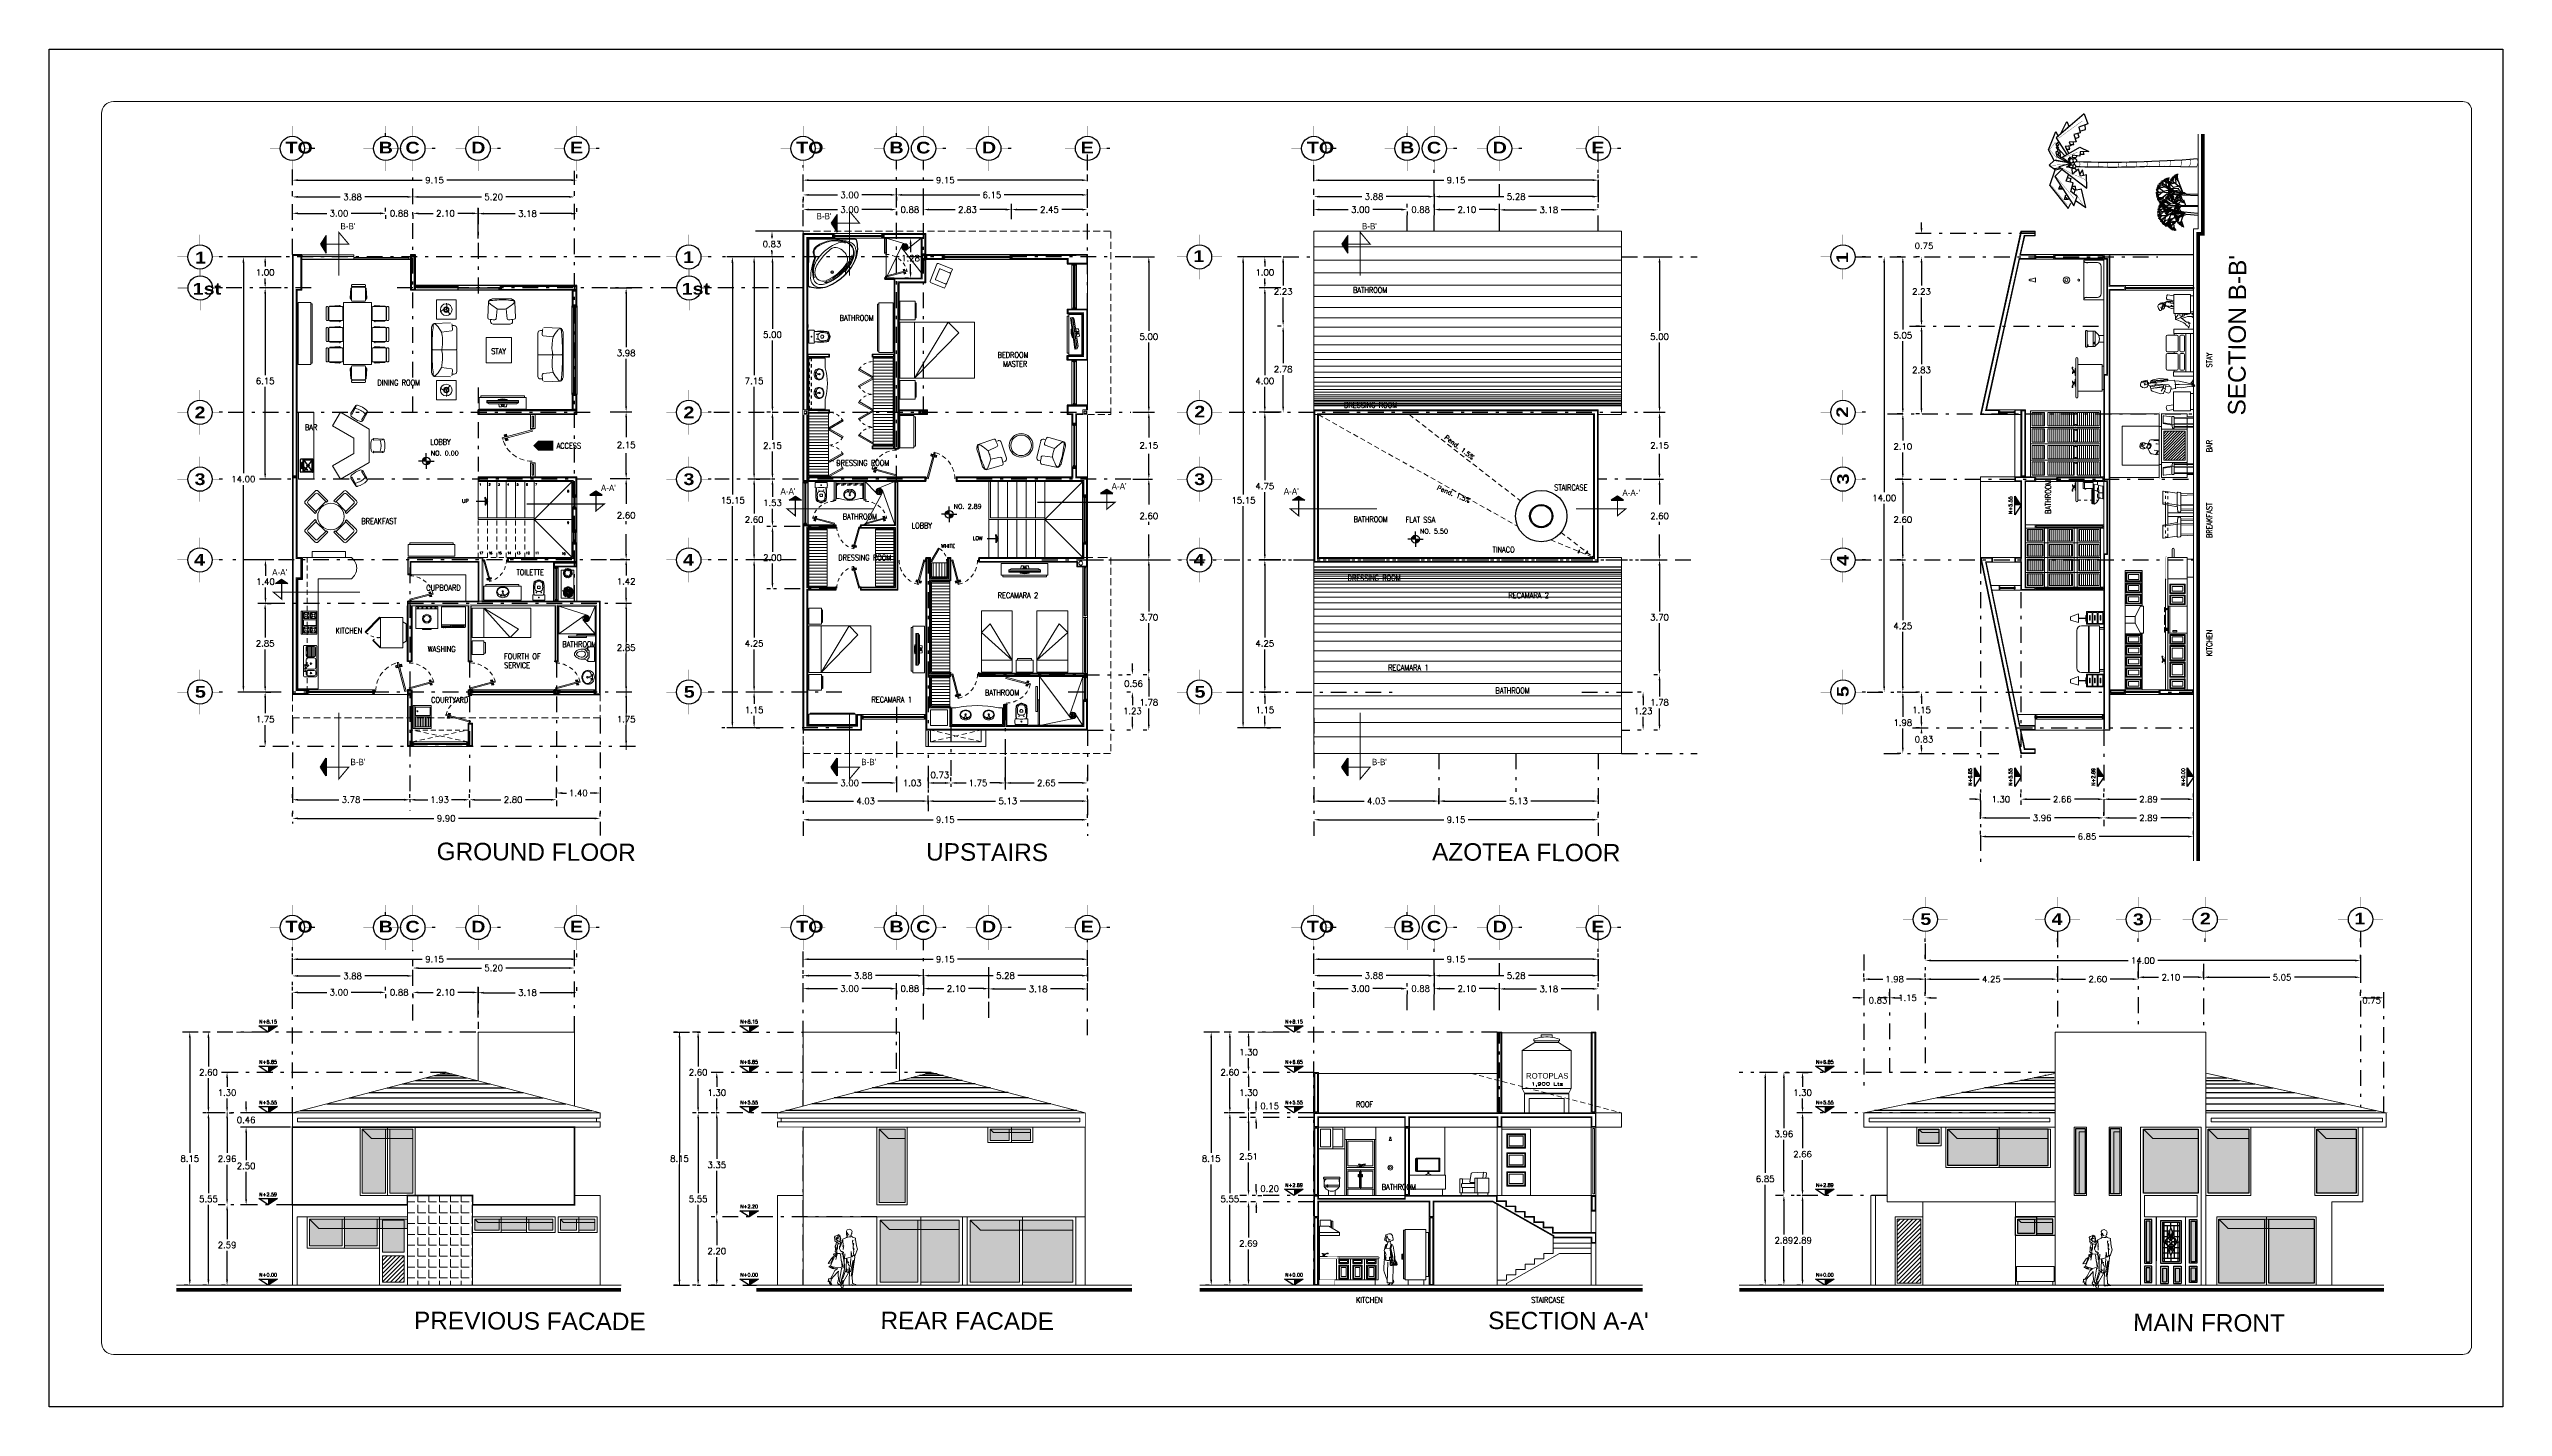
# Model space of a CAD drawing. Header units: millimetres. Extents: x 246.6 to 325.5, y -2 to 41.7.
import ezdxf
from ezdxf.enums import TextEntityAlignment as Align

# ---------------------------------------------------------------- set-up
doc = ezdxf.new("R2010")
doc.units = ezdxf.units.MM
doc.header["$LTSCALE"] = 0.05
doc.set_wipeout_variables(frame=1)
doc.header["$PDMODE"] = 35
for name, pattern in [('DASHDOT', [25.4, 12.7, -6.35, 0, -6.35]), ('DASHED', [19.05, 12.7, -6.35]), ('DASHED2', [9.525, 6.35, -3.175]), ('DASHED8', [0.09375, 0.0625, -0.03125]), ('RAYITAS', [0.375, 0.25, -0.125])]:
    doc.linetypes.add(name, pattern=pattern)
for name, color, linetype in [('Aluminio', 254, 'Continuous'), ('Cancel_1', 163, 'Continuous'), ('COTAS', 255, 'Continuous'), ('EJES', 1, 'DASHDOT'), ('LINEAS', 9, 'Continuous'), ('muro', 7, 'Continuous'), ('PLANTAS', 114, 'Continuous'), ('PREDIOS', 81, 'Continuous'), ('TEXTO', 8, 'Continuous')]:
    doc.layers.add(name, color=color, linetype=linetype)
doc.layers.add('AUILIAR', color=8, linetype='Continuous', plot=False)
for name, color, linetype, lineweight in [('CORTES', 4, 'Continuous', 18), ('MUEBLES', 175, 'Continuous', 13), ('MUROS', 7, 'Continuous', 18), ('PUERTAS', 175, 'Continuous', 9), ('VENTANAS', 175, 'Continuous', 9), ('VOLADOS', 6, 'DASHED2', 15)]:
    doc.layers.add(name, color=color, linetype=linetype, lineweight=lineweight)
doc.styles.add('1', font='ROMANS', dxfattribs={"height": 0.15})
doc.styles.add('ARIAL', font='arial.ttf', dxfattribs={"height": 1})
doc.styles.add('ATT', font='txt')
doc.styles.add('NIVEL', font='romans')
doc.styles.add('ROMANS', font='romans.shx', dxfattribs={"height": 0.2})
doc.styles.add('SANSSERIFBOLD', font='sasb____.pfb', dxfattribs={"height": 0.6})
doc.styles.get("Standard").update_dxf_attribs({"font": 'arial.ttf'})
doc.styles.add('STYLE1', font='solid.shx', dxfattribs={"width": 1.5, "height": 0.1})
doc.styles.add('TEXT', font='ROMANS')
doc.dimstyles.get("Standard").update_dxf_attribs({"dimtxt": 0.2, "dimasz": 0.18, "dimexe": 0.18, "dimexo": 0.0625, "dimgap": 0.09, "dimtad": 0, "dimtih": 1, "dimtoh": 1, "dimzin": 0, "dimdsep": 46, "dimtxsty": 'ROMANS', "dimcen": 0.09, "dimclrd": 3, "dimclrt": 256, "dimadec": 0, "dimazin": 0, "dimtfac": 1, "dimtofl": 0, "dimtmove": 0, "dimatfit": 3, "dimfxl": 0, "dimtolj": 1, "dimtzin": 0, "dimarcsym": 0})
pattern_1 = [(0, (239, -1e-07), (0, 0.09525), [])]

msp = doc.modelspace()

# ---------------------------------------------------------------- texts
at = {"color": 0, "linetype": 'ByBlock', "style": '1'}
for rotation, p in [(322.17526, (292.337, 28.439)), (337.36081, (292.246, 27.054))]:
    msp.add_text('Pend. 1.5%%%', height=0.15, rotation=rotation, dxfattribs=at).set_placement(p, align=Align.RIGHT)
for s, p in [('NO. 0.00', (259.746, 28.583)), ('NO. 2.89', (276.566, 26.871)), ('NO. 5.50', (291.565, 26.071))]:
    msp.add_text(s, height=0.15, dxfattribs=at).set_placement(p, align=Align.RIGHT)
at = {"style": 'NIVEL'}
for s, p in [('N+5.55', (309.719, 26.983)), ('N+6.85', (308.419, 18.24)), ('N+5.55', (309.719, 18.24)), ('N+2.89', (312.379, 18.24)), ('N+0.00', (315.269, 18.24))]:
    msp.add_text(s, height=0.1125, rotation=90, dxfattribs=at).set_placement(p, align=Align.CENTER)
for s, p in [('N+8.15', (253.615, 10.312)), ('N+8.15', (269.089, 10.312)), ('N+8.15', (286.615, 10.312)), ('N+6.85', (253.615, 9.012)), ('N+6.85', (269.089, 9.012)), ('N+6.85', (286.615, 9.012)), ('N+6.85', (303.688, 9.012)), ('N+5.55', (253.615, 7.712)), ('N+5.55', (269.089, 7.712)), ('N+5.55', (286.615, 7.712)), ('N+5.55', (303.688, 7.712)), ('N+2.59', (253.615, 4.752)), ('N+2.89', (286.615, 5.052)), ('N+2.89', (303.688, 5.052)), ('N+2.20', (269.089, 4.362)), ('N+0.00', (253.615, 2.162)), ('N+0.00', (269.089, 2.162)), ('N+0.00', (286.615, 2.162)), ('N+0.00', (303.688, 2.162))]:
    msp.add_text(s, height=0.1125, dxfattribs=at).set_placement(p, align=Align.CENTER)
at = {"layer": 'LINEAS', "color": 7, "width": 0.9}
for s, p in [("B-B'", (271.255, 36.183)), ("B-B'", (255.942, 35.861)), ("B-B'", (288.798, 35.861)), ("A-A'", (264.319, 27.436)), ("A-A'", (280.747, 27.49)), ("A-A'", (270.095, 27.328)), ("A-A'", (286.284, 27.328)), ("A-A-'", (297.175, 27.28)), ("A-A'", (253.745, 24.725)), ("B-B'", (256.264, 18.619)), ("B-B'", (272.692, 18.619)), ("B-B'", (289.12, 18.619))]:
    msp.add_text(s, height=0.2059, dxfattribs=at).set_placement(p)
at = {"layer": 'MUROS', "color": 7, "linetype": 'ByBlock', "style": 'SANSSERIFBOLD', "width": 1.2}
for s, height, p in [('TO', 0.3762, (254.173, 38.302)), ('B', 0.376, (257.173, 38.302)), ('C', 0.376, (258.033, 38.302)), ('D', 0.376, (260.148, 38.302)), ('E', 0.376, (263.323, 38.302)), ('TO', 0.3762, (270.601, 38.302)), ('B', 0.376, (273.601, 38.302)), ('C', 0.376, (274.461, 38.302)), ('D', 0.376, (276.576, 38.302)), ('E', 0.376, (279.751, 38.302)), ('TO', 0.3762, (287.029, 38.302)), ('B', 0.376, (290.029, 38.302)), ('C', 0.376, (290.889, 38.302)), ('D', 0.376, (293.003, 38.302)), ('E', 0.376, (296.179, 38.302)), ('1', 0.376, (251.262, 34.761)), ('1', 0.376, (266.962, 34.777)), ('1', 0.376, (283.374, 34.807)), ('1st', 0.3762, (251.191, 33.761)), ('1st', 0.3762, (266.916, 33.761)), ('2', 0.376, (251.249, 29.783)), ('2', 0.376, (266.974, 29.783)), ('2', 0.376, (283.406, 29.807)), ('3', 0.376, (251.25, 27.633)), ('3', 0.376, (266.975, 27.633)), ('3', 0.376, (283.403, 27.633)), ('4', 0.376, (251.232, 25.042)), ('4', 0.376, (266.957, 25.042)), ('4', 0.376, (283.385, 25.042)), ('5', 0.376, (251.261, 20.791)), ('5', 0.376, (266.986, 20.791)), ('5', 0.376, (283.414, 20.791)), ('TO', 0.3762, (254.173, 13.236)), ('B', 0.376, (257.173, 13.236)), ('C', 0.376, (258.033, 13.236)), ('D', 0.376, (260.148, 13.236)), ('E', 0.376, (263.323, 13.236)), ('TO', 0.3762, (270.601, 13.236)), ('B', 0.376, (273.601, 13.236)), ('C', 0.376, (274.461, 13.236)), ('D', 0.376, (276.576, 13.236)), ('E', 0.376, (279.751, 13.236)), ('TO', 0.3762, (287.029, 13.236)), ('B', 0.376, (290.029, 13.236)), ('C', 0.376, (290.889, 13.236)), ('D', 0.376, (293.003, 13.236)), ('E', 0.376, (296.179, 13.236)), ('5', 0.376, (306.76, 13.479)), ('4', 0.376, (310.981, 13.48)), ('3', 0.376, (313.6, 13.471)), ('2', 0.376, (315.753, 13.495)), ('1', 0.376, (320.72, 13.495))]:
    msp.add_text(s, height=height, dxfattribs=at).set_placement(p)
for s, p in [('1', (304.437, 34.773)), ('2', (304.437, 29.805)), ('3', (304.461, 27.653)), ('4', (304.452, 25.034)), ('5', (304.453, 20.813))]:
    msp.add_text(s, height=0.376, rotation=90, dxfattribs=at).set_placement(p)
at = {"layer": 'MUROS', "style": 'ARIAL'}
for s, height, rotation, p in [("SECTION B-B'", 0.56159, 89.68706, (317.217, 29.87)), ('GROUND FLOOR', 0.56159, 359.68706, (259.033, 15.567)), ('UPSTAIRS', 0.5616, 359.68706, (274.777, 15.553)), ('AZOTEA FLOOR', 0.56159, 359.68706, (291.053, 15.553)), ('PREVIOUS FACADE', 0.56159, 359.68706, (258.305, 0.477)), ('REAR FACADE', 0.56159, 359.68706, (273.312, 0.477)), ("SECTION A-A'", 0.56159, 359.68706, (292.857, 0.477)), ('MAIN FRONT', 0.5616, 359.68706, (313.604, 0.413))]:
    msp.add_text(s, height=height, rotation=rotation, dxfattribs=at).set_placement(p)
at = {"layer": 'MUROS', "style": 'ROMANS', "width": 0.8}
for s, height, p in [('BATHROOM', 0.1834, (288.511, 33.814)), ('BATHROOM', 0.1834, (271.994, 32.918)), ('STAY', 0.1834, (260.789, 31.848)), ('BEDROOM', 0.1834, (277.077, 31.727)), ('MASTER', 0.1834, (277.249, 31.437)), ('DINING ROOM', 0.18342, (257.128, 30.835)), ('DRESSING ROOM', 0.18342, (288.225, 30.12)), ('BAR', 0.1834, (254.8, 29.397)), ('LOBBY', 0.1834, (258.832, 28.924)), ('ACCESS', 0.1834, (262.891, 28.804)), ('DRESSING ROOM', 0.18342, (271.889, 28.254)), ('STAIRCASE', 0.1834, (294.985, 27.462)), ('BREAKFAST', 0.1834, (256.612, 26.379)), ('BATHROOM', 0.1834, (272.1, 26.528)), ('LOBBY', 0.1834, (274.313, 26.237)), ('BATHROOM', 0.1834, (288.528, 26.44)), ('FLAT SSA', 0.1834, (290.208, 26.425)), ('DRESSING ROOM', 0.18342, (271.952, 25.208)), ('TINACO', 0.1834, (293, 25.466)), ('TOILETTE', 0.1834, (261.603, 24.735)), ('DRESSING ROOM', 0.18342, (288.336, 24.556)), ('CUPBOARD', 0.1834, (258.7, 24.236)), ('RECAMARA 2', 0.1834, (277.083, 23.991)), ('RECAMARA 2', 0.1834, (293.511, 23.991)), ('KITCHEN', 0.1834, (255.784, 22.853)), ('WASHING', 0.1834, (258.75, 22.262)), ('FOURTH OF', 0.1834, (261.205, 22.032)), ('BATHROOM', 0.1834, (263.074, 22.419)), ('SERVICE', 0.1834, (261.205, 21.741)), ('RECAMARA 1', 0.1834, (289.642, 21.668)), ('COURTYARD', 0.1834, (258.858, 20.626)), ('RECAMARA 1', 0.1834, (273.023, 20.639)), ('BATHROOM', 0.1834, (276.672, 20.862)), ('BATHROOM', 0.1834, (293.094, 20.93)), ('BATHROOM', 0.1834, (289.436, 4.955)), ('KITCHEN', 0.1834, (288.608, 1.32)), ('STAIRCASE', 0.1834, (294.245, 1.32))]:
    msp.add_text(s, height=height, dxfattribs=at).set_placement(p)
for s, p in [('STAY', (316.145, 31.414)), ('BAR', (316.145, 28.687)), ('BATHROOM', (310.961, 26.697)), ('BREAKFAST', (316.145, 25.925)), ('KITCHEN', (316.145, 22.124))]:
    msp.add_text(s, height=0.1834, rotation=90, dxfattribs=at).set_placement(p)
at = {"layer": 'TEXTO', "color": 0, "style": 'TEXT'}
for s, height, p in [('1', 0.0687, (260.409, 27.616)), ('2', 0.0687, (260.709, 27.616)), ('3', 0.0687, (261.009, 27.616)), ('4', 0.0687, (261.309, 27.616)), ('5', 0.0687, (261.609, 27.616)), ('6', 0.0687, (261.909, 27.616)), ('7', 0.0687, (262.209, 27.616)), ('UP', 0.117, (259.852, 27.063)), ('8', 0.0687, (263.236, 27.403)), ('9', 0.0687, (263.236, 26.387)), ('17', 0.0687, (260.409, 25.41)), ('16', 0.0687, (260.709, 25.41)), ('15', 0.0687, (261.009, 25.41)), ('14', 0.0687, (261.309, 25.41)), ('13', 0.0687, (261.609, 25.41)), ('12', 0.0687, (261.909, 25.41)), ('11', 0.0687, (262.209, 25.41)), ('10', 0.0687, (263.062, 25.389)), ('WHITE', 0.117, (275.265, 25.61)), ('LOW', 0.117, (276.28, 25.862))]:
    msp.add_text(s, height=height, dxfattribs=at).set_placement(p)
at = {"layer": 'TEXTO', "style": 'ROMANS', "width": 0.8}
msp.add_text('ROOF', height=0.1834, dxfattribs=at).set_placement((288.608, 7.615))

# ---------------------------------------------------------------- blocks, each defined once
blk = doc.blocks.new('*D30')
at = {"color": 0, "lineweight": -2, "transparency": 16777216}
for p, q in [((254.032, 34.973), (252.639, 34.973)), ((254.032, 20.973), (252.639, 20.973))]:
    blk.add_line(p, q, dxfattribs=at)
at = {"color": 3, "lineweight": -2, "transparency": 16777216}
for p, q in [((252.819, 34.793), (252.819, 28.013)), ((252.819, 21.153), (252.819, 27.633))]:
    blk.add_line(p, q, dxfattribs=at)
at = {"color": 3, "transparency": 16777216}
for points in [[(252.789, 34.793), (252.849, 34.793), (252.819, 34.973)], [(252.789, 21.153), (252.849, 21.153), (252.819, 20.973)]]:
    blk.add_solid(points, dxfattribs=at)
at = {"layer": 'DEFPOINTS', "color": 0, "transparency": 16777216}
for p in [(252.819, 34.973), (254.094, 34.973), (254.094, 20.973)]:
    blk.add_point(p, dxfattribs=at)
at = {"transparency": 16777216, "insert": (252.819, 27.823), "char_height": 0.2, "attachment_point": 5, "style": 'ROMANS'}
blk.add_mtext('\\A1;14.00', dxfattribs=at)
blk = doc.blocks.new('*D31')
at = {"color": 0, "lineweight": -2, "transparency": 16777216}
for p, q in [((254.032, 23.823), (253.339, 23.823)), ((254.032, 20.973), (253.339, 20.973))]:
    blk.add_line(p, q, dxfattribs=at)
at = {"color": 3, "lineweight": -2, "transparency": 16777216}
for p, q in [((253.519, 23.643), (253.519, 22.725)), ((253.519, 21.153), (253.519, 22.345))]:
    blk.add_line(p, q, dxfattribs=at)
at = {"color": 3, "transparency": 16777216}
for points in [[(253.489, 23.643), (253.549, 23.643), (253.519, 23.823)], [(253.489, 21.153), (253.549, 21.153), (253.519, 20.973)]]:
    blk.add_solid(points, dxfattribs=at)
at = {"layer": 'DEFPOINTS', "color": 0, "transparency": 16777216}
for p in [(253.519, 23.823), (254.094, 23.823), (254.094, 20.973)]:
    blk.add_point(p, dxfattribs=at)
at = {"transparency": 16777216, "insert": (253.519, 22.535), "char_height": 0.2, "attachment_point": 5, "style": 'ROMANS'}
blk.add_mtext('\\A1;2.85', dxfattribs=at)
blk = doc.blocks.new('*D32')
at = {"color": 0, "lineweight": -2, "transparency": 16777216}
for p, q in [((254.032, 33.973), (253.339, 33.973)), ((254.032, 27.823), (253.339, 27.823))]:
    blk.add_line(p, q, dxfattribs=at)
at = {"color": 3, "lineweight": -2, "transparency": 16777216}
for p, q in [((253.519, 33.793), (253.519, 31.17)), ((253.519, 28.003), (253.519, 30.79))]:
    blk.add_line(p, q, dxfattribs=at)
at = {"color": 3, "transparency": 16777216}
for points in [[(253.489, 33.793), (253.549, 33.793), (253.519, 33.973)], [(253.489, 28.003), (253.549, 28.003), (253.519, 27.823)]]:
    blk.add_solid(points, dxfattribs=at)
at = {"layer": 'DEFPOINTS', "color": 0, "transparency": 16777216}
for p in [(253.519, 33.973), (254.094, 33.973), (254.094, 27.823)]:
    blk.add_point(p, dxfattribs=at)
at = {"transparency": 16777216, "insert": (253.519, 30.98), "char_height": 0.2, "attachment_point": 5, "style": 'ROMANS'}
blk.add_mtext('\\A1;6.15', dxfattribs=at)
blk = doc.blocks.new('*D33')
at = {"layer": 'DEFPOINTS', "color": 0, "linetype": 'DASHED', "transparency": 16777216}
for p in [(253.519, 34.973), (254.094, 34.973), (254.094, 33.973)]:
    blk.add_point(p, dxfattribs=at)
at = {"layer": 'MUROS', "color": 0, "linetype": 'DASHED', "lineweight": -2, "transparency": 16777216}
for p, q in [((254.032, 34.973), (253.339, 34.973)), ((254.032, 33.973), (253.339, 33.973))]:
    blk.add_line(p, q, dxfattribs=at)
at = {"layer": 'MUROS', "color": 3, "linetype": 'DASHED', "lineweight": -2, "transparency": 16777216}
for p, q in [((253.519, 34.793), (253.519, 34.663)), ((253.519, 34.153), (253.519, 34.283))]:
    blk.add_line(p, q, dxfattribs=at)
at = {"layer": 'MUROS', "color": 3, "linetype": 'DASHED', "transparency": 16777216}
for points in [[(253.489, 34.793), (253.549, 34.793), (253.519, 34.973)], [(253.489, 34.153), (253.549, 34.153), (253.519, 33.973)]]:
    blk.add_solid(points, dxfattribs=at)
at = {"layer": 'MUROS', "linetype": 'DASHED', "transparency": 16777216, "insert": (253.519, 34.473), "char_height": 0.2, "attachment_point": 5, "style": 'ROMANS'}
blk.add_mtext('\\A1;1.00', dxfattribs=at)
blk = doc.blocks.new('*D34')
at = {"color": 0, "lineweight": -2, "transparency": 16777216}
for p, q in [((264.619, 33.973), (265.311, 33.973)), ((264.619, 29.989), (265.311, 29.989))]:
    blk.add_line(p, q, dxfattribs=at)
at = {"color": 3, "lineweight": -2, "transparency": 16777216}
for p, q in [((265.131, 33.793), (265.131, 32.071)), ((265.131, 30.169), (265.131, 31.691))]:
    blk.add_line(p, q, dxfattribs=at)
at = {"color": 3, "transparency": 16777216}
for points in [[(265.101, 33.793), (265.161, 33.793), (265.131, 33.973)], [(265.101, 30.169), (265.161, 30.169), (265.131, 29.989)]]:
    blk.add_solid(points, dxfattribs=at)
at = {"layer": 'DEFPOINTS', "color": 0, "transparency": 16777216}
for p in [(264.556, 33.973), (265.131, 33.973), (264.556, 29.989)]:
    blk.add_point(p, dxfattribs=at)
at = {"transparency": 16777216, "insert": (265.131, 31.881), "char_height": 0.2, "attachment_point": 5, "style": 'ROMANS'}
blk.add_mtext('\\A1;3.98', dxfattribs=at)
blk = doc.blocks.new('*D35')
at = {"layer": 'DEFPOINTS', "color": 0, "linetype": 'DASHED', "transparency": 16777216}
for p in [(264.556, 29.989), (265.131, 29.989), (264.556, 27.839)]:
    blk.add_point(p, dxfattribs=at)
at = {"layer": 'MUROS', "color": 0, "linetype": 'DASHED', "lineweight": -2, "transparency": 16777216}
for p, q in [((264.619, 29.989), (265.311, 29.989)), ((264.619, 27.839), (265.311, 27.839))]:
    blk.add_line(p, q, dxfattribs=at)
at = {"layer": 'MUROS', "color": 3, "linetype": 'DASHED', "lineweight": -2, "transparency": 16777216}
for p, q in [((265.131, 29.809), (265.131, 29.114)), ((265.131, 28.019), (265.131, 28.734))]:
    blk.add_line(p, q, dxfattribs=at)
at = {"layer": 'MUROS', "color": 3, "linetype": 'DASHED', "transparency": 16777216}
for points in [[(265.101, 29.809), (265.161, 29.809), (265.131, 29.989)], [(265.101, 28.019), (265.161, 28.019), (265.131, 27.839)]]:
    blk.add_solid(points, dxfattribs=at)
at = {"layer": 'MUROS', "linetype": 'DASHED', "transparency": 16777216, "insert": (265.131, 28.924), "char_height": 0.2, "attachment_point": 5, "style": 'ROMANS'}
blk.add_mtext('\\A1;2.15', dxfattribs=at)
blk = doc.blocks.new('*D36')
at = {"color": 0, "lineweight": -2, "transparency": 16777216}
for p, q in [((269.759, 34.973), (268.367, 34.973)), ((269.759, 19.823), (268.367, 19.823))]:
    blk.add_line(p, q, dxfattribs=at)
at = {"color": 3, "lineweight": -2, "transparency": 16777216}
for p, q in [((268.547, 34.793), (268.547, 27.333)), ((268.547, 20.003), (268.547, 26.953))]:
    blk.add_line(p, q, dxfattribs=at)
at = {"color": 3, "transparency": 16777216}
for points in [[(268.517, 34.793), (268.577, 34.793), (268.547, 34.973)], [(268.517, 20.003), (268.577, 20.003), (268.547, 19.823)]]:
    blk.add_solid(points, dxfattribs=at)
at = {"layer": 'DEFPOINTS', "color": 0, "transparency": 16777216}
for p in [(268.547, 34.973), (269.822, 34.973), (269.822, 19.823)]:
    blk.add_point(p, dxfattribs=at)
at = {"transparency": 16777216, "insert": (268.56, 27.143), "char_height": 0.2, "attachment_point": 5, "style": 'ROMANS'}
blk.add_mtext('\\A1;15.15', dxfattribs=at)
blk = doc.blocks.new('*D37')
at = {"color": 0, "lineweight": -2, "transparency": 16777216}
for p, q in [((269.759, 25.223), (269.067, 25.223)), ((269.759, 20.973), (269.067, 20.973))]:
    blk.add_line(p, q, dxfattribs=at)
at = {"color": 3, "lineweight": -2, "transparency": 16777216}
for p, q in [((269.247, 25.043), (269.247, 22.725)), ((269.247, 21.153), (269.247, 22.345))]:
    blk.add_line(p, q, dxfattribs=at)
at = {"color": 3, "transparency": 16777216}
for points in [[(269.217, 25.043), (269.277, 25.043), (269.247, 25.223)], [(269.217, 21.153), (269.277, 21.153), (269.247, 20.973)]]:
    blk.add_solid(points, dxfattribs=at)
at = {"layer": 'DEFPOINTS', "color": 0, "transparency": 16777216}
for p in [(269.247, 25.223), (269.822, 25.223), (269.822, 20.973)]:
    blk.add_point(p, dxfattribs=at)
at = {"transparency": 16777216, "insert": (269.247, 22.535), "char_height": 0.2, "attachment_point": 5, "style": 'ROMANS'}
blk.add_mtext('\\A1;4.25', dxfattribs=at)
blk = doc.blocks.new('*D38')
at = {"color": 0, "lineweight": -2, "transparency": 16777216}
for p, q in [((269.196, 34.973), (269.067, 34.973)), ((269.759, 27.823), (269.067, 27.823))]:
    blk.add_line(p, q, dxfattribs=at)
at = {"color": 3, "lineweight": -2, "transparency": 16777216}
for p, q in [((269.247, 34.793), (269.247, 31.17)), ((269.247, 28.003), (269.247, 30.79))]:
    blk.add_line(p, q, dxfattribs=at)
at = {"color": 3, "transparency": 16777216}
for points in [[(269.217, 34.793), (269.277, 34.793), (269.247, 34.973)], [(269.217, 28.003), (269.277, 28.003), (269.247, 27.823)]]:
    blk.add_solid(points, dxfattribs=at)
at = {"layer": 'DEFPOINTS', "color": 0, "transparency": 16777216}
for p in [(269.247, 34.973), (269.258, 34.973), (269.822, 27.823)]:
    blk.add_point(p, dxfattribs=at)
at = {"transparency": 16777216, "insert": (269.247, 30.98), "char_height": 0.2, "attachment_point": 5, "style": 'ROMANS'}
blk.add_mtext('\\A1;7.15', dxfattribs=at)
blk = doc.blocks.new('*D39')
at = {"color": 0, "lineweight": -2, "transparency": 16777216}
for p, q in [((281.431, 34.973), (282.123, 34.973)), ((281.431, 29.973), (282.123, 29.973))]:
    blk.add_line(p, q, dxfattribs=at)
at = {"color": 3, "lineweight": -2, "transparency": 16777216}
for p, q in [((281.943, 34.793), (281.943, 32.595)), ((281.943, 30.153), (281.943, 32.215))]:
    blk.add_line(p, q, dxfattribs=at)
at = {"color": 3, "transparency": 16777216}
for points in [[(281.913, 34.793), (281.973, 34.793), (281.943, 34.973)], [(281.913, 30.153), (281.973, 30.153), (281.943, 29.973)]]:
    blk.add_solid(points, dxfattribs=at)
at = {"layer": 'DEFPOINTS', "color": 0, "transparency": 16777216}
for p in [(281.368, 34.973), (281.943, 34.973), (281.368, 29.973)]:
    blk.add_point(p, dxfattribs=at)
at = {"transparency": 16777216, "insert": (281.943, 32.405), "char_height": 0.2, "attachment_point": 5, "style": 'ROMANS'}
blk.add_mtext('\\A1;5.00', dxfattribs=at)
blk = doc.blocks.new('*D40')
at = {"layer": 'DEFPOINTS', "color": 0, "linetype": 'DASHED', "transparency": 16777216}
for p in [(281.368, 29.973), (281.943, 29.973), (281.368, 27.823)]:
    blk.add_point(p, dxfattribs=at)
at = {"layer": 'MUROS', "color": 0, "linetype": 'DASHED', "lineweight": -2, "transparency": 16777216}
for p, q in [((281.431, 29.973), (282.123, 29.973)), ((281.431, 27.823), (282.123, 27.823))]:
    blk.add_line(p, q, dxfattribs=at)
at = {"layer": 'MUROS', "color": 3, "linetype": 'DASHED', "lineweight": -2, "transparency": 16777216}
for p, q in [((281.943, 29.793), (281.943, 29.097)), ((281.943, 28.003), (281.943, 28.717))]:
    blk.add_line(p, q, dxfattribs=at)
at = {"layer": 'MUROS', "color": 3, "linetype": 'DASHED', "transparency": 16777216}
for points in [[(281.913, 29.793), (281.973, 29.793), (281.943, 29.973)], [(281.913, 28.003), (281.973, 28.003), (281.943, 27.823)]]:
    blk.add_solid(points, dxfattribs=at)
at = {"layer": 'MUROS', "linetype": 'DASHED', "transparency": 16777216, "insert": (281.943, 28.907), "char_height": 0.2, "attachment_point": 5, "style": 'ROMANS'}
blk.add_mtext('\\A1;2.15', dxfattribs=at)
blk = doc.blocks.new('*D41')
at = {"layer": 'DEFPOINTS', "color": 0, "linetype": 'DASHED', "transparency": 16777216}
for p in [(281.368, 27.823), (281.943, 27.823), (281.368, 25.223)]:
    blk.add_point(p, dxfattribs=at)
at = {"layer": 'MUROS', "color": 0, "linetype": 'DASHED', "lineweight": -2, "transparency": 16777216}
for p, q in [((281.431, 27.823), (282.123, 27.823)), ((281.431, 25.223), (282.123, 25.223))]:
    blk.add_line(p, q, dxfattribs=at)
at = {"layer": 'MUROS', "color": 3, "linetype": 'DASHED', "lineweight": -2, "transparency": 16777216}
for p, q in [((281.943, 27.643), (281.943, 26.829)), ((281.943, 25.403), (281.943, 26.449))]:
    blk.add_line(p, q, dxfattribs=at)
at = {"layer": 'MUROS', "color": 3, "linetype": 'DASHED', "transparency": 16777216}
for points in [[(281.913, 27.643), (281.973, 27.643), (281.943, 27.823)], [(281.913, 25.403), (281.973, 25.403), (281.943, 25.223)]]:
    blk.add_solid(points, dxfattribs=at)
at = {"layer": 'MUROS', "linetype": 'DASHED', "transparency": 16777216, "insert": (281.943, 26.639), "char_height": 0.2, "attachment_point": 5, "style": 'ROMANS'}
blk.add_mtext('\\A1;2.60', dxfattribs=at)
blk = doc.blocks.new('*D42')
at = {"color": 0, "lineweight": -2, "transparency": 16777216}
for p, q in [((270.822, 37.505), (270.822, 37.622)), ((279.972, 37.505), (279.972, 37.622))]:
    blk.add_line(p, q, dxfattribs=at)
at = {"color": 3, "lineweight": -2, "transparency": 16777216}
for p, q in [((271.002, 37.442), (275.002, 37.442)), ((279.792, 37.442), (275.792, 37.442))]:
    blk.add_line(p, q, dxfattribs=at)
at = {"color": 3, "transparency": 16777216}
for points in [[(271.002, 37.472), (271.002, 37.412), (270.822, 37.442)], [(279.792, 37.472), (279.792, 37.412), (279.972, 37.442)]]:
    blk.add_solid(points, dxfattribs=at)
at = {"layer": 'DEFPOINTS', "color": 0, "transparency": 16777216}
for p in [(270.822, 37.442), (279.972, 37.442), (279.972, 37.442)]:
    blk.add_point(p, dxfattribs=at)
at = {"transparency": 16777216, "insert": (275.397, 37.442), "char_height": 0.2, "attachment_point": 5, "style": 'ROMANS'}
blk.add_mtext('\\A1;9.15', dxfattribs=at)
blk = doc.blocks.new('*D43')
at = {"color": 0, "lineweight": -2, "transparency": 16777216}
for p, q in [((270.822, 36.906), (270.822, 36.788)), ((273.822, 36.906), (273.822, 36.788))]:
    blk.add_line(p, q, dxfattribs=at)
at = {"color": 3, "lineweight": -2, "transparency": 16777216}
for p, q in [((271.002, 36.968), (271.927, 36.968)), ((273.642, 36.968), (272.717, 36.968))]:
    blk.add_line(p, q, dxfattribs=at)
at = {"color": 3, "transparency": 16777216}
for points in [[(271.002, 36.998), (271.002, 36.938), (270.822, 36.968)], [(273.642, 36.998), (273.642, 36.938), (273.822, 36.968)]]:
    blk.add_solid(points, dxfattribs=at)
at = {"layer": 'DEFPOINTS', "color": 0, "transparency": 16777216}
for p in [(270.822, 36.968), (273.822, 36.968), (273.822, 36.968)]:
    blk.add_point(p, dxfattribs=at)
at = {"transparency": 16777216, "insert": (272.322, 36.968), "char_height": 0.2, "attachment_point": 5, "style": 'ROMANS'}
blk.add_mtext('\\A1;3.00', dxfattribs=at)
blk = doc.blocks.new('*D44')
at = {"color": 0, "lineweight": -2, "transparency": 16777216}
for p, q in [((274.697, 36.557), (274.697, 36.676)), ((277.522, 36.185), (277.522, 36.676))]:
    blk.add_line(p, q, dxfattribs=at)
at = {"color": 3, "lineweight": -2, "transparency": 16777216}
for p, q in [((274.877, 36.496), (275.715, 36.496)), ((277.342, 36.496), (276.504, 36.496))]:
    blk.add_line(p, q, dxfattribs=at)
at = {"color": 3, "transparency": 16777216}
for points in [[(274.877, 36.526), (274.877, 36.466), (274.697, 36.496)], [(277.342, 36.526), (277.342, 36.466), (277.522, 36.496)]]:
    blk.add_solid(points, dxfattribs=at)
at = {"layer": 'DEFPOINTS', "color": 0, "transparency": 16777216}
for p in [(274.697, 36.495), (277.522, 36.496), (277.522, 36.123)]:
    blk.add_point(p, dxfattribs=at)
at = {"transparency": 16777216, "insert": (276.109, 36.496), "char_height": 0.2, "attachment_point": 5, "style": 'ROMANS'}
blk.add_mtext('\\A1;2.83', dxfattribs=at)
blk = doc.blocks.new('*D45')
at = {"color": 0, "lineweight": -2, "transparency": 16777216}
for p, q in [((270.822, 36.559), (270.822, 36.676)), ((273.822, 36.559), (273.822, 36.676))]:
    blk.add_line(p, q, dxfattribs=at)
at = {"color": 3, "lineweight": -2, "transparency": 16777216}
for p, q in [((271.002, 36.496), (271.927, 36.496)), ((273.642, 36.496), (272.717, 36.496))]:
    blk.add_line(p, q, dxfattribs=at)
at = {"color": 3, "transparency": 16777216}
for points in [[(271.002, 36.526), (271.002, 36.466), (270.822, 36.496)], [(273.642, 36.526), (273.642, 36.466), (273.822, 36.496)]]:
    blk.add_solid(points, dxfattribs=at)
at = {"layer": 'DEFPOINTS', "color": 0, "transparency": 16777216}
for p in [(270.822, 36.496), (270.822, 36.496), (273.822, 36.496)]:
    blk.add_point(p, dxfattribs=at)
at = {"transparency": 16777216, "insert": (272.322, 36.496), "char_height": 0.2, "attachment_point": 5, "style": 'ROMANS'}
blk.add_mtext('\\A1;3.00', dxfattribs=at)
blk = doc.blocks.new('Puerta_86 cm')
at = {"layer": 'LINEAS'}
for p, q in [((-237.947, 215.207), (-237.947, 215.107)), ((-237.087, 215.207), (-237.087, 215.107))]:
    blk.add_line(p, q, dxfattribs=at)
at = {"layer": 'PUERTAS'}
for p, q in [((-237.802, 215.834), (-237.741, 215.818)), ((-237.709, 215.809), (-237.648, 215.793))]:
    blk.add_line(p, q, dxfattribs=at)
for points in [[(-237.684, 215.901), (-237.717, 215.909), (-237.917, 215.162), (-237.885, 215.153)], [(-237.751, 215.851), (-237.794, 215.862), (-237.81, 215.806), (-237.766, 215.794)], [(-237.684, 215.833), (-237.641, 215.821), (-237.656, 215.765), (-237.699, 215.776)]]:
    blk.add_lwpolyline(points, close=True, dxfattribs=at)
for points in [[(-237.797, 215.853), (-237.753, 215.842)], [(-237.764, 215.803), (-237.807, 215.815)], [(-237.761, 215.816), (-237.743, 215.811)], [(-237.761, 215.813), (-237.744, 215.808)], [(-237.757, 215.829), (-237.74, 215.824)], [(-237.756, 215.832), (-237.739, 215.827)], [(-237.711, 215.802), (-237.693, 215.798)], [(-237.711, 215.8), (-237.694, 215.795)], [(-237.707, 215.816), (-237.69, 215.811)], [(-237.706, 215.818), (-237.689, 215.814)], [(-237.653, 215.773), (-237.697, 215.785)], [(-237.686, 215.824), (-237.643, 215.812)]]:
    blk.add_lwpolyline(points, dxfattribs=at)
at = {"layer": 'PUERTAS', "linetype": 'DASHED', "ltscale": 0.2}
blk.add_arc((-237.901, 215.157), 0.774, 0, 73.75379, dxfattribs=at)
blk = doc.blocks.new('ZA_ARRW3')
blk.add_lwpolyline([(-1, 0, 0.5, 0.5, 0), (-0.5, 0, 1, 0, 0), (0, 0, 0, 0, 0)], format="xyseb")
blk = doc.blocks.new('CAMA-2')
for p, q in [((-0.75, -2.05), (-0.75, -0.05)), ((-0.75, -0.05), (0.75, -0.05)), ((-0.75, -0.448), (0.75, -0.448)), ((-0.75, -0.448), (0.75, -1.35)), ((0.467, -1.633), (-0.75, -0.448)), ((0.75, -0.05), (0.75, -2.05)), ((0.75, -1.35), (0.467, -1.633)), ((0.75, -2.05), (-0.75, -2.05))]:
    blk.add_line(p, q)
blk = doc.blocks.new('*D46')
at = {"layer": 'DEFPOINTS', "color": 0, "transparency": 16777216}
for p in [(269.247, 20.973), (269.247, 19.823), (269.247, 19.823)]:
    blk.add_point(p, dxfattribs=at)
at = {"layer": 'MUROS', "color": 0, "lineweight": -2, "transparency": 16777216}
for p, q in [((269.184, 20.973), (269.067, 20.973)), ((269.309, 19.823), (269.427, 19.823))]:
    blk.add_line(p, q, dxfattribs=at)
at = {"layer": 'MUROS', "color": 3, "lineweight": -2, "transparency": 16777216}
for p, q in [((269.247, 20.793), (269.247, 20.588)), ((269.247, 20.003), (269.247, 20.208))]:
    blk.add_line(p, q, dxfattribs=at)
at = {"layer": 'MUROS', "color": 3, "transparency": 16777216}
for points in [[(269.217, 20.793), (269.277, 20.793), (269.247, 20.973)], [(269.217, 20.003), (269.277, 20.003), (269.247, 19.823)]]:
    blk.add_solid(points, dxfattribs=at)
at = {"layer": 'MUROS', "transparency": 16777216, "insert": (269.247, 20.398), "char_height": 0.2, "attachment_point": 5, "style": 'ROMANS'}
blk.add_mtext('\\A1;1.15', dxfattribs=at)
blk = doc.blocks.new('PLANTA BAJA$0$12LMP14')
for p, q in [((-0.8, 4.1), (-0.7, 4.2)), ((-0.8, 3.9), (-0.8, 4.1)), ((-0.8, 3.8), (-0.8, 3.9)), ((-0.8, 3.6), (-0.8, 3.8)), ((-0.8, 3.5), (-0.8, 3.6)), ((-0.8, 3.3), (-0.8, 3.5)), ((-0.8, 3.2), (-0.8, 3.3)), ((-0.8, 3), (-0.8, 3.2)), ((-0.8, 2.9), (-0.8, 3)), ((-0.8, 2.8), (-0.8, 2.9)), ((-0.8, 2.6), (-0.8, 2.8)), ((-0.7, 2.5), (-0.8, 2.6)), ((-0.7, 4.8), (-0.6, 4.9)), ((-0.7, 4.6), (-0.7, 4.8)), ((-0.7, 4.4), (-0.7, 4.6)), ((-0.7, 4.2), (-0.7, 4.4)), ((-0.7, 2.4), (-0.7, 2.5)), ((-0.7, 2.2), (-0.7, 2.4)), ((-0.6, 2.1), (-0.7, 2.2)), ((-0.6, 5.3), (-0.5, 5.5)), ((-0.6, 5.1), (-0.6, 5.3)), ((-0.6, 4.9), (-0.6, 5.1)), ((-0.6, 1.9), (-0.6, 2.1)), ((-0.6, 1.8), (-0.6, 1.9)), ((-0.5, 1.6), (-0.6, 1.8)), ((-0.5, 5.8), (-0.4, 6)), ((-0.5, 5.5), (-0.5, 5.8)), ((-0.5, 1.4), (-0.5, 1.6)), ((-0.4, 1.2), (-0.5, 1.4)), ((-0.4, 6.3), (-0.3, 6.6)), ((-0.4, 6), (-0.4, 6.3)), ((-0.4, 1), (-0.4, 1.2)), ((-0.3, 0.8), (-0.4, 1)), ((-0.3, 6.9), (-0.3, 7.3)), ((-0.3, 6.6), (-0.3, 6.9)), ((-0.2, 0.6), (-0.3, 0.8)), ((-0.2, 0.3), (-0.2, 0.6)), ((-0.1, 0), (-0.2, 0.3)), ((0.2, 0.1), (0, -0.2)), ((-4.8, -5.1), (-5, -5.2)), ((-4.6, -5), (-4.8, -5.1)), ((-4.4, -4.9), (-4.6, -5)), ((-4.2, -4.8), (-4.4, -4.9)), ((-4, -4.7), (-4.2, -4.8)), ((-3.9, -4.6), (-4, -4.7)), ((-3.8, -4.5), (-3.9, -4.6)), ((-3.6, -4.4), (-3.8, -4.5)), ((-3.5, -4.3), (-3.6, -4.4)), ((-3.4, -4.1), (-3.5, -4.2)), ((-3.5, -4.2), (-3.5, -4.3)), ((-3.3, -3.9), (-3.4, -4.1)), ((-3.2, -3.8), (-3.3, -3.9)), ((-3.1, -3.6), (-3.2, -3.7)), ((-3.2, -3.7), (-3.2, -3.8)), ((-3, -3.5), (-3.1, -3.6)), ((-2.9, -3.3), (-3, -3.4)), ((-3, -3.4), (-3, -3.5)), ((-2.8, -3.1), (-2.9, -3.3)), ((-2.7, -3), (-2.8, -3.1)), ((-2.6, -2.8), (-2.7, -2.9)), ((-2.7, -2.9), (-2.7, -3)), ((-2.5, -2.7), (-2.6, -2.8)), ((-2.4, -2.6), (-2.5, -2.7)), ((-2.3, -2.4), (-2.4, -2.5)), ((-2.4, -2.5), (-2.4, -2.6)), ((-2.2, -2.3), (-2.3, -2.4)), ((-2.1, -2.2), (-2.2, -2.3)), ((-2, -2.1), (-2.1, -2.2)), ((-1.9, -2), (-2, -2.1)), ((-1.8, -2), (-1.9, -2)), ((-1.7, -1.9), (-1.8, -2)), ((-1.6, -1.8), (-1.7, -1.9)), ((-1.5, -1.7), (-1.6, -1.8)), ((-1.4, -1.6), (-1.5, -1.7)), ((-1.3, -1.5), (-1.4, -1.6)), ((-1.2, -1.4), (-1.3, -1.5)), ((-1.1, -1.2), (-1.2, -1.4)), ((-1, -1.1), (-1.1, -1.2)), ((-0.9, -1), (-1, -1.1)), ((-0.7, -0.9), (-0.9, -1)), ((-0.6, -0.7), (-0.7, -0.9)), ((-0.4, -0.5), (-0.6, -0.7)), ((-0.2, -0.4), (-0.4, -0.5)), ((0, -0.2), (-0.2, -0.4)), ((0, -0.4), (-0.1, 0)), ((-0.1, 0), (0.3, -0.2)), ((0.3, -0.2), (0.6, -0.2)), ((0.6, -0.2), (0.9, -0.3)), ((0.9, -0.3), (1.2, -0.3)), ((1.2, -0.3), (1.5, -0.3)), ((1.5, -0.3), (1.7, -0.3)), ((1.7, -0.3), (1.9, -0.3)), ((1.9, -0.3), (2.1, -0.3)), ((2.1, -0.3), (2.3, -0.3)), ((2.3, -0.3), (2.5, -0.3)), ((2.5, -0.3), (2.7, -0.3)), ((2.7, -0.3), (2.9, -0.3)), ((2.9, -0.3), (3, -0.3)), ((3, -0.3), (3.2, -0.3)), ((3.2, -0.3), (3.3, -0.3)), ((3.3, -0.3), (3.5, -0.3)), ((3.5, -0.3), (3.6, -0.3)), ((3.6, -0.3), (3.7, -0.4)), ((3.7, -0.4), (3.9, -0.4)), ((3.9, -0.4), (4, -0.4)), ((4, -0.4), (4.1, -0.5)), ((4.1, -0.5), (4.2, -0.5)), ((4.2, -0.5), (4.3, -0.6)), ((4.3, -0.6), (4.4, -0.7)), ((4.4, -0.7), (4.5, -0.7)), ((4.5, -0.7), (4.6, -0.8)), ((4.6, -0.8), (4.7, -0.9)), ((4.7, -0.9), (4.8, -0.9)), ((4.8, -0.9), (4.9, -1)), ((4.9, -1), (5, -1.1)), ((5, -1.1), (5.1, -1.2)), ((5.1, -1.2), (5.2, -1.2)), ((5.2, -1.2), (5.3, -1.3)), ((5.3, -1.3), (5.4, -1.4)), ((5.4, -1.4), (5.5, -1.5)), ((5.5, -1.5), (5.6, -1.5)), ((5.6, -1.5), (5.7, -1.6)), ((5.7, -1.6), (5.9, -1.7)), ((5.9, -1.7), (6, -1.8)), ((6, -1.8), (6.1, -1.8)), ((6.1, -1.8), (6.3, -1.9)), ((6.3, -1.9), (6.4, -2)), ((6.4, -2), (6.5, -2.1)), ((6.5, -2.1), (6.7, -2.1)), ((6.7, -2.1), (6.9, -2.2))]:
    blk.add_line(p, q)
for radius in [6.75, 3.15, 2.25]:
    blk.add_circle((0, 0), radius)
blk = doc.blocks.new('PLANTA BAJA$0$A$C455B1B56')
for p, q in [((-0.00009, 0.000942), (-0.00068, 0.000963)), ((-0.000045, 0.000897), (-0.000045, 0.000849)), ((-0.000045, 0.000887), (-0.000022, 0.000887)), ((-0.000022, 0.000887), (-0.000022, 0.000843)), ((-0.0009, 0.000772), (-0.0009, 0.000024)), ((-0.00005, 0.000002), (-0.000878, 0.000002)), ((-0.00005, 0.000002), (-0.000878, 0.000002)), ((-0.00081, 0.000862), (-0.000734, 0.000862)), ((-0.00036, 0.000631), (-0.000709, 0.000672)), ((-0.000045, 0.000849), (-0.000061, 0.000841)), ((0, -0.000804), (0, 0.000804)), ((-0.0009, -0.000772), (-0.0009, -0.000021)), ((-0.00081, -0.000862), (-0.000734, -0.000862)), ((-0.00036, -0.000631), (-0.000709, -0.000672)), ((-0.000045, -0.000849), (-0.000061, -0.000841)), ((-0.000045, -0.000897), (-0.000045, -0.000849)), ((-0.000022, -0.000887), (-0.000022, -0.000843)), ((-0.00009, -0.000942), (-0.00068, -0.000963)), ((-0.000045, -0.000887), (-0.000022, -0.000887))]:
    blk.add_line(p, q)
for centre, radius, start, end in [((-0.00009, 0.000897), 0.000045, 0, 90), ((-0.00081, 0.000772), 0.00009, 90, 180), ((-0.000878, 0.000024), 0.0000225, 180, 270), ((-0.000878, -0.000021), 0.0000225, 90, 180), ((-0.000702, 0.000716), 0.000045, 180, 261.26164), ((-0.00005, 0.000024), 0.0000225, 270, 0), ((-0.00005, -0.000021), 0.0000225, 0, 90), ((-0.000045, 0.000804), 0.000045, 0, 90), ((-0.00081, -0.000772), 0.00009, 180, 270), ((-0.000702, -0.000716), 0.000045, 98.73836, 180), ((-0.000045, -0.000804), 0.000045, 270, 0), ((-0.00009, -0.000897), 0.000045, 270, 0)]:
    blk.add_arc(centre, radius, start, end)
for points in [[(-0.000747, 0.000716), (-0.000741, 0.000786), (-0.000734, 0.000855), (-0.000727, 0.000925)], [(-0.000747, -0.000716), (-0.000741, -0.000786), (-0.000734, -0.000855), (-0.000727, -0.000925)]]:
    blk.add_open_spline(points, degree=3)
for points, start_tangent, end_tangent in [([(-0.000101, 0.000926), (-0.000149, 0.000911), (-0.000189, 0.00087), (-0.00036, 0.000631)], (-0.981922, 0.189288), (-0.545268, -0.838262)), ([(-0.000101, -0.000926), (-0.000149, -0.000911), (-0.000189, -0.00087), (-0.00036, -0.000631)], (-0.981922, -0.189288), (-0.545268, 0.838262))]:
    blk.add_spline(points, degree=3, dxfattribs=dict(start_tangent=start_tangent, end_tangent=end_tangent))
for points, knots in [([(-0.000101, 0.000926), (-0.000095, 0.000926), (-0.000069, 0.000923), (-0.000063, 0.000857), (-0.000047, 0.000723), (-0.000028, 0.000482), (-0.000027, 0.00028), (-0.000028, 0.000177)], [0, 0, 0, 0, 0.0210322, 0.0780221, 0.1753408, 0.5095125, 0.8544447, 0.8544447, 0.8544447, 0.8544447]), ([(-0.00036, -0.000631), (-0.000368, -0.00056), (-0.000381, -0.000443), (-0.000405, -0.000243), (-0.000386, -0.000102), (-0.00037, -0.000009), (-0.000368, 0.000002)], [0, 0, 0, 0, 0.2386867, 0.3930707, 0.6691135, 0.706824, 0.706824, 0.706824, 0.706824]), ([(-0.000028, 0.000177), (-0.000028, 0.000126), (-0.000027, 0.000075), (-0.000028, 0.000024), (-0.000028, 0.000024)], [0, 0, 0, 0, 0.1692235, 0.1699997, 0.1699997, 0.1699997, 0.1699997]), ([(-0.000101, -0.000926), (-0.000095, -0.000926), (-0.000069, -0.000923), (-0.000063, -0.000857), (-0.000047, -0.000723), (-0.000028, -0.000482), (-0.000027, -0.00028), (-0.000028, -0.000177)], [0, 0, 0, 0, 0.0210322, 0.0780221, 0.1753408, 0.5095125, 0.8544447, 0.8544447, 0.8544447, 0.8544447]), ([(-0.000028, -0.000177), (-0.000028, -0.000125), (-0.000028, -0.000073), (-0.000028, -0.000021), (-0.000028, -0.000021)], [0, 0, 0, 0, 0.1731455, 0.1731477, 0.1731477, 0.1731477, 0.1731477])]:
    blk.add_open_spline(points, degree=3, knots=knots)
at = {"end_tangent": (0.278905, -0.960319)}
blk.add_spline([(-0.00036, 0.000631), (-0.000392, 0.000377), (-0.000368, 0.000002)], degree=3, dxfattribs=at)
blk = doc.blocks.new('SILLA')
at = {"color": 0, "linetype": 'ByBlock'}
for p, q in [((-0.339, 0.496), (-0.264, 0.496)), ((-0.339, -0.029), (-0.339, 0.496)), ((-0.264, 0.046), (-0.264, 0.496)), ((-0.264, 0.458), (0.261, 0.458)), ((0.261, 0.496), (0.261, 0.046)), ((0.261, 0.496), (0.336, 0.496)), ((0.336, 0.496), (0.336, -0.029)), ((0.261, -0.104), (-0.264, -0.104)), ((0.186, -0.029), (-0.189, -0.029))]:
    blk.add_line(p, q, dxfattribs=at)
for centre, start, end in [((-0.189, 0.046), 180, 270), ((0.186, 0.046), 270, 0), ((-0.264, -0.029), 180, 270), ((0.261, -0.029), 270, 0)]:
    blk.add_arc(centre, 0.075, start, end, dxfattribs=at)
blk = doc.blocks.new('mesa de 4')
blk.add_circle((0.608, 0.547), 0.31)
at = {"xscale": 0.6191101084181166, "yscale": 0.6191101084181166, "zscale": 0.6191101084181166}
for p, rotation in [((0.171, 0.983), 225), ((1.044, 0.983), 135), ((0.171, 0.11), 315), ((1.044, 0.11), 45)]:
    blk.add_blockref('SILLA', p, dxfattribs=dict(at, rotation=rotation))
blk = doc.blocks.new('AQ-IN')
for p, q in [((0, 0), (-0.188, 0)), ((0, 0), (0.188, 0)), ((-0.068, -0.308), (-0.072, -0.309)), ((-0.014, -0.671), (-0.014, -0.671)), ((0.014, -0.671), (0.014, -0.671))]:
    blk.add_line(p, q)
for centre, radius in [((-0.08, -0.263), 0.0075), ((0, -0.093), 0.0135), ((0.08, -0.263), 0.0075)]:
    blk.add_circle(centre, radius)
for centre, radius, start, end in [((1.292, -0.093), 1.5, 177.09918, 182.93676), ((-0.188, -0.018), 0.018, 90, 177.09918), ((-0.193, -0.169), 0.013, 182.93676, 273.66988), ((0, -3.179), 3.003, 90, 93.66988), ((1.317, -0.387), 1.5, 172.09549, 187.60795), ((-0.09, -0.575), 0.08, 187.60795, 247.65496), ((1.317, -0.387), 1.485, 171.98328, 187.60795), ((-0.09, -0.575), 0.065, 187.60795, 247.92485), ((0.619, -0.439), 0.75, 176.61719, 189.86709), ((-0.03, -0.4), 0.1, 114.78467, 176.61719), ((-0.056, -0.556), 0.065, 189.86709, 240.30549), ((0.131, -0.104), 0.6, 245.20481, 255.59405), ((0.131, -0.104), 0.585, 245.17196, 255.59405), ((0.009, -0.441), 0.197, 240.30549, 265.92093), ((-0.03, -0.4), 0.1, 98.31268, 112.49695), ((-0.028, -0.417), 0.02, 102.09676, 184.02825), ((0.7, -0.366), 0.75, 184.02825, 186.64011), ((-0.015, -0.449), 0.03, 186.64011, 237.86901), ((0, -0.598), 0.3, 90, 98.52215), ((0, -0.544), 0.15, 90, 102.4734), ((0, -0.423), 0.06, 238.99192, 270), ((0, -0.623), 0.065, 253.86511, 270), ((0, -0.623), 0.05, 253.86511, 270), ((0, -0.573), 0.065, 265.92093, 270), ((0, -3.179), 3.003, 86.33012, 90), ((0, -0.598), 0.3, 81.47785, 90), ((0, -0.544), 0.15, 77.5266, 90), ((0, -0.423), 0.06, 270, 301.00808), ((0, -0.573), 0.065, 270, 274.07907), ((0, -0.623), 0.05, 270, 286.13489), ((0, -0.623), 0.065, 270, 286.13489), ((-0.009, -0.441), 0.197, 274.07907, 299.69451), ((-0.131, -0.104), 0.585, 284.40595, 294.82804), ((-0.131, -0.104), 0.6, 284.40595, 294.79519), ((0.015, -0.449), 0.03, 302.13099, 353.35989), ((0.028, -0.417), 0.02, 355.97175, 77.90324), ((0.03, -0.4), 0.1, 67.50305, 81.68732), ((-0.7, -0.366), 0.75, 353.35989, 355.97175), ((0.03, -0.4), 0.1, 3.38281, 65.21533), ((0.056, -0.556), 0.065, 299.69451, 350.13291), ((0.09, -0.575), 0.065, 292.07515, 352.39205), ((-0.619, -0.439), 0.75, 350.13291, 3.38281), ((0.09, -0.575), 0.08, 292.34504, 352.39205), ((-1.317, -0.387), 1.485, 352.39205, 8.01672), ((-1.317, -0.387), 1.5, 352.39205, 7.90451), ((0.188, -0.018), 0.018, 2.90082, 90), ((0.193, -0.169), 0.013, 266.33012, 357.06324), ((-1.292, -0.093), 1.5, 357.06324, 2.90082)]:
    blk.add_arc(centre, radius, start, end)
blk = doc.blocks.new('15PLAV04')
for p, q in [((2.5, -1.5), (2.5, 1.5)), ((7, 0.5), (3, 1.5)), ((4, 1.25), (4, 3.635323)), ((7, -0.5), (7, 0.5)), ((3, -1.5), (7, -0.5)), ((4, -3.628449), (4, -1.25))]:
    blk.add_line(p, q)
blk.add_lwpolyline([(8, 9, 0.109452), (4.986152, 8.332258, 0.102376), (2.343146, 6.363961, 0.093737), (0.622313, 3.491319, 0.088426), (0, 0, 0.088426), (0.622313, -3.491319, 0.093737), (2.343146, -6.363961, 0.102376), (4.986152, -8.332258, 0.109452), (8, -9, 0.109452), (11.013848, -8.332258, 0.102376), (13.656854, -6.363961, 0.093737), (15.377687, -3.491319, 0.088426), (16, 0, 0.088426), (15.377687, 3.491319, 0.093737), (13.656854, 6.363961, 0.102376), (11.013848, 8.332258, 0.109452)], format="xyb", close=True)
for centre in [(3, 2.5), (9, 0), (3, -2.5)]:
    blk.add_circle(centre, 1)
for centre, radius, start, end in [((7, 3.635323), 3, 146.09549, 180), ((11.358035, 0.706347), 8.250845, 143.130102, 146.09549), ((9.915843, 1.787992), 6.448105, 118.911201, 143.130102), ((9, 3.446272), 4.553728, 90, 118.911201), ((9, 3.446272), 4.553728, 61.088799, 90), ((8.084157, 1.787992), 6.448105, 36.869898, 61.088799), ((6.641965, 0.706347), 8.250845, 17.257939, 36.869898), ((4.368267, 0), 10.631733, 0, 17.257939), ((4.368267, 0), 10.631733, 342.742061, 0), ((7, -3.628449), 3, 180, 212.259808), ((9.915843, -1.787992), 6.448105, 212.259808, 241.088799), ((9, -3.446272), 4.553728, 241.088799, 270), ((9, -3.446272), 4.553728, 270, 298.911201), ((8.084157, -1.787992), 6.448105, 298.911201, 323.130102), ((6.641965, -0.706347), 8.250845, 323.130102, 342.742061)]:
    blk.add_arc(centre, radius, start, end)
at = {"style": 'ATT'}
for tag, p, flags in [('ROOM_NUMBER', (0, -26.5), 1), ('ITEM', (0, -17.5), 3)]:
    blk.add_attdef(tag, p, '', height=6, dxfattribs=dict(at, flags=flags))
blk = doc.blocks.new('ESTUFA_5')
for p, q in [((-0.436, -0.025), (-0.436, -0.625)), ((0.436, -0.025), (-0.436, -0.025)), ((0.436, -0.08), (-0.436, -0.08)), ((0.436, -0.625), (-0.436, -0.625)), ((-0.382, -0.107), (-0.382, -0.325)), ((-0.164, -0.107), (-0.382, -0.107)), ((-0.164, -0.325), (-0.382, -0.325)), ((-0.164, -0.38), (-0.382, -0.38)), ((-0.382, -0.38), (-0.382, -0.598)), ((-0.164, -0.598), (-0.382, -0.598)), ((-0.35, -0.139), (-0.311, -0.177)), ((-0.311, -0.254), (-0.35, -0.293)), ((-0.35, -0.411), (-0.311, -0.45)), ((-0.311, -0.527), (-0.35, -0.566)), ((-0.196, -0.139), (-0.234, -0.177)), ((-0.234, -0.254), (-0.196, -0.293)), ((-0.196, -0.411), (-0.234, -0.45)), ((-0.234, -0.527), (-0.196, -0.566)), ((-0.164, -0.107), (-0.164, -0.325)), ((-0.164, -0.38), (-0.164, -0.598)), ((-0.109, -0.107), (-0.109, -0.598)), ((0.109, -0.107), (-0.109, -0.107)), ((0.109, -0.598), (-0.109, -0.598)), ((0.109, -0.107), (0.109, -0.598)), ((0.382, -0.107), (0.164, -0.107)), ((0.164, -0.107), (0.164, -0.325)), ((0.382, -0.325), (0.164, -0.325)), ((0.382, -0.38), (0.164, -0.38)), ((0.164, -0.38), (0.164, -0.598)), ((0.382, -0.598), (0.164, -0.598)), ((0.196, -0.139), (0.234, -0.177)), ((0.234, -0.254), (0.196, -0.293)), ((0.196, -0.411), (0.234, -0.45)), ((0.234, -0.527), (0.196, -0.566)), ((0.35, -0.139), (0.311, -0.177)), ((0.311, -0.254), (0.35, -0.293)), ((0.35, -0.411), (0.311, -0.45)), ((0.311, -0.527), (0.35, -0.566)), ((0.382, -0.107), (0.382, -0.325)), ((0.382, -0.38), (0.382, -0.598)), ((0.436, -0.025), (0.436, -0.625))]:
    blk.add_line(p, q)
for centre, radius in [((-0.273, -0.216), 0.109), ((-0.273, -0.489), 0.109), ((-0.273, -0.216), 0.0545), ((-0.273, -0.489), 0.0545), ((0.273, -0.216), 0.109), ((0.273, -0.489), 0.109), ((0.273, -0.216), 0.0545), ((0.273, -0.489), 0.0545)]:
    blk.add_circle(centre, radius)
blk = doc.blocks.new('15PTOI11')
for p, q in [((0, -11), (0, 11)), ((0, 11), (10, 11)), ((8, 5), (10, 7)), ((8, -5), (8, 5)), ((10, 11), (10, 7)), ((10, 3), (10, -3)), ((10, 3), (11.126136, 3)), ((0, -11), (10, -11)), ((8, -5), (10, -7)), ((10, -3), (11.126136, -3)), ((10, -6.5), (10, -7)), ((10, -11), (10, -7)), ((10, -9), (11, -9)), ((11, -9), (11, -6.5))]:
    blk.add_line(p, q)
for points in [[(18, -7.5, 0.063415), (22.795427, -6.889337, 0.076468), (26.485281, -5.303301, 0.107136), (29.197945, -2.662065, 0.147373), (30, 0, 0.147373), (29.197945, 2.662065, 0.107136), (26.485281, 5.303301, 0.076468), (22.795427, 6.889337, 0.063415), (18, 7.5, 0.063415)], [(18, -4.5, 0.063415), (22.043563, -3.985082, 0.076468), (24.895285, -2.759306, 0.107136), (26.697274, -1.004766, 0.147373), (27, 0, 0.147373), (26.697274, 1.004766, 0.107136), (24.895285, 2.759306, 0.076468), (22.043563, 3.985082, 0.063415), (18, 4.5, 0.063415)]]:
    blk.add_lwpolyline(points, format="xyb")
for centre, radius, start, end in [((16.779412, 16.411765), 8.994964, 221.088993, 277.798917), ((18, 0), 7.5, 90, 156.421822), ((18, 0), 4.5, 90, 270), ((10.5, -6.5), 0.5, 0, 180), ((16.779412, -16.411765), 8.994964, 82.201083, 138.911007), ((18, 0), 7.5, 203.578178, 270)]:
    blk.add_arc(centre, radius, start, end)
at = {"style": 'ATT'}
for tag, p, flags in [('ROOM_NUMBER', (0, -31.5), 1), ('ITEM', (0, -22.5), 3)]:
    blk.add_attdef(tag, p, '', height=6, dxfattribs=dict(at, flags=flags))
blk = doc.blocks.new('WC')
at = {"xscale": 0.024, "yscale": 0.024, "zscale": 0.024}
blk.add_blockref('15PTOI11', (0, 0.264), dxfattribs=at)
blk = doc.blocks.new('*D47')
at = {"layer": 'DEFPOINTS', "color": 0, "transparency": 16777216}
for p in [(269.247, 27.823), (269.247, 25.223), (269.247, 25.223)]:
    blk.add_point(p, dxfattribs=at)
at = {"layer": 'MUROS', "color": 3, "lineweight": -2, "transparency": 16777216}
for p, q in [((269.247, 27.643), (269.247, 26.713)), ((269.247, 25.403), (269.247, 26.333))]:
    blk.add_line(p, q, dxfattribs=at)
at = {"layer": 'MUROS', "color": 0, "lineweight": -2, "transparency": 16777216}
for p, q in [((269.309, 27.823), (269.427, 27.823)), ((269.184, 25.223), (269.067, 25.223))]:
    blk.add_line(p, q, dxfattribs=at)
at = {"layer": 'MUROS', "color": 3, "transparency": 16777216}
for points in [[(269.217, 27.643), (269.277, 27.643), (269.247, 27.823)], [(269.217, 25.403), (269.277, 25.403), (269.247, 25.223)]]:
    blk.add_solid(points, dxfattribs=at)
at = {"layer": 'MUROS', "transparency": 16777216, "insert": (269.247, 26.523), "char_height": 0.2, "attachment_point": 5, "style": 'ROMANS'}
blk.add_mtext('\\A1;2.60', dxfattribs=at)
blk = doc.blocks.new('*D48')
at = {"layer": 'DEFPOINTS', "color": 0, "transparency": 16777216}
for p in [(277.522, 36.496), (279.972, 36.496), (279.972, 36.487)]:
    blk.add_point(p, dxfattribs=at)
at = {"layer": 'MUROS', "color": 0, "lineweight": -2, "transparency": 16777216}
for p, q in [((277.522, 36.559), (277.522, 36.676)), ((279.972, 36.55), (279.972, 36.676))]:
    blk.add_line(p, q, dxfattribs=at)
at = {"layer": 'MUROS', "color": 3, "lineweight": -2, "transparency": 16777216}
for p, q in [((277.702, 36.496), (278.352, 36.496)), ((279.792, 36.496), (279.142, 36.496))]:
    blk.add_line(p, q, dxfattribs=at)
at = {"layer": 'MUROS', "color": 3, "transparency": 16777216}
for points in [[(277.702, 36.526), (277.702, 36.466), (277.522, 36.496)], [(279.792, 36.526), (279.792, 36.466), (279.972, 36.496)]]:
    blk.add_solid(points, dxfattribs=at)
at = {"layer": 'MUROS', "transparency": 16777216, "insert": (278.747, 36.496), "char_height": 0.2, "attachment_point": 5, "style": 'ROMANS'}
blk.add_mtext('\\A1;2.45', dxfattribs=at)
blk = doc.blocks.new('*D49')
at = {"layer": 'DEFPOINTS', "color": 0, "transparency": 16777216}
for p in [(269.837, 29.973), (269.837, 27.823), (269.837, 27.823)]:
    blk.add_point(p, dxfattribs=at)
at = {"layer": 'MUROS', "color": 3, "lineweight": -2, "transparency": 16777216}
for p, q in [((269.837, 29.793), (269.837, 29.088)), ((269.837, 28.003), (269.837, 28.708))]:
    blk.add_line(p, q, dxfattribs=at)
at = {"layer": 'MUROS', "color": 0, "lineweight": -2, "transparency": 16777216}
for p, q in [((269.899, 29.973), (270.017, 29.973)), ((269.774, 27.823), (269.657, 27.823))]:
    blk.add_line(p, q, dxfattribs=at)
at = {"layer": 'MUROS', "color": 3, "transparency": 16777216}
for points in [[(269.807, 29.793), (269.867, 29.793), (269.837, 29.973)], [(269.807, 28.003), (269.867, 28.003), (269.837, 27.823)]]:
    blk.add_solid(points, dxfattribs=at)
at = {"layer": 'MUROS', "transparency": 16777216, "insert": (269.837, 28.898), "char_height": 0.2, "attachment_point": 5, "style": 'ROMANS'}
blk.add_mtext('\\A1;2.15', dxfattribs=at)
blk = doc.blocks.new('*D50')
at = {"color": 0, "lineweight": -2, "transparency": 16777216}
for p, q in [((254.394, 37.505), (254.394, 37.622)), ((263.544, 37.505), (263.544, 37.622))]:
    blk.add_line(p, q, dxfattribs=at)
at = {"color": 3, "lineweight": -2, "transparency": 16777216}
for p, q in [((254.574, 37.442), (258.574, 37.442)), ((263.364, 37.442), (259.364, 37.442))]:
    blk.add_line(p, q, dxfattribs=at)
at = {"color": 3, "transparency": 16777216}
for points in [[(254.574, 37.472), (254.574, 37.412), (254.394, 37.442)], [(263.364, 37.472), (263.364, 37.412), (263.544, 37.442)]]:
    blk.add_solid(points, dxfattribs=at)
at = {"layer": 'DEFPOINTS', "color": 0, "transparency": 16777216}
for p in [(254.394, 37.442), (263.544, 37.442), (263.544, 37.442)]:
    blk.add_point(p, dxfattribs=at)
at = {"transparency": 16777216, "insert": (258.969, 37.442), "char_height": 0.2, "attachment_point": 5, "style": 'ROMANS'}
blk.add_mtext('\\A1;9.15', dxfattribs=at)
blk = doc.blocks.new('*D51')
at = {"color": 0, "lineweight": -2, "transparency": 16777216}
for p, q in [((254.394, 36.966), (254.394, 37.084)), ((258.269, 36.966), (258.269, 37.084))]:
    blk.add_line(p, q, dxfattribs=at)
at = {"color": 3, "lineweight": -2, "transparency": 16777216}
for p, q in [((254.574, 36.904), (255.937, 36.904)), ((258.089, 36.904), (256.726, 36.904))]:
    blk.add_line(p, q, dxfattribs=at)
at = {"color": 3, "transparency": 16777216}
for points in [[(254.574, 36.934), (254.574, 36.874), (254.394, 36.904)], [(258.089, 36.934), (258.089, 36.874), (258.269, 36.904)]]:
    blk.add_solid(points, dxfattribs=at)
at = {"layer": 'DEFPOINTS', "color": 0, "transparency": 16777216}
for p in [(254.394, 36.904), (258.269, 36.904), (258.269, 36.904)]:
    blk.add_point(p, dxfattribs=at)
at = {"transparency": 16777216, "insert": (256.332, 36.904), "char_height": 0.2, "attachment_point": 5, "style": 'ROMANS'}
blk.add_mtext('\\A1;3.88', dxfattribs=at)
blk = doc.blocks.new('*D52')
at = {"color": 0, "lineweight": -2, "transparency": 16777216}
for p, q in [((258.269, 36.322), (258.269, 36.194)), ((260.369, 35.564), (260.369, 36.554))]:
    blk.add_line(p, q, dxfattribs=at)
at = {"color": 3, "lineweight": -2, "transparency": 16777216}
for p, q in [((258.449, 36.374), (258.924, 36.374)), ((260.189, 36.374), (259.714, 36.374))]:
    blk.add_line(p, q, dxfattribs=at)
at = {"color": 3, "transparency": 16777216}
for points in [[(258.449, 36.404), (258.449, 36.344), (258.269, 36.374)], [(260.189, 36.404), (260.189, 36.344), (260.369, 36.374)]]:
    blk.add_solid(points, dxfattribs=at)
at = {"layer": 'DEFPOINTS', "color": 0, "transparency": 16777216}
for p in [(258.269, 36.384), (260.369, 36.374), (260.369, 35.501)]:
    blk.add_point(p, dxfattribs=at)
at = {"transparency": 16777216, "insert": (259.319, 36.374), "char_height": 0.2, "attachment_point": 5, "style": 'ROMANS'}
blk.add_mtext('\\A1;2.10', dxfattribs=at)
blk = doc.blocks.new('*D53')
at = {"layer": 'DEFPOINTS', "color": 0, "transparency": 16777216}
for p in [(260.369, 36.365), (263.544, 36.365), (263.544, 36.365)]:
    blk.add_point(p, dxfattribs=at)
at = {"layer": 'MUROS', "color": 0, "lineweight": -2, "transparency": 16777216}
for p, q in [((260.369, 36.428), (260.369, 36.545)), ((263.544, 36.428), (263.544, 36.545))]:
    blk.add_line(p, q, dxfattribs=at)
at = {"layer": 'MUROS', "color": 3, "lineweight": -2, "transparency": 16777216}
for p, q in [((260.549, 36.365), (261.562, 36.365)), ((263.364, 36.365), (262.351, 36.365))]:
    blk.add_line(p, q, dxfattribs=at)
at = {"layer": 'MUROS', "color": 3, "transparency": 16777216}
for points in [[(260.549, 36.395), (260.549, 36.335), (260.369, 36.365)], [(263.364, 36.395), (263.364, 36.335), (263.544, 36.365)]]:
    blk.add_solid(points, dxfattribs=at)
at = {"layer": 'MUROS', "transparency": 16777216, "insert": (261.957, 36.365), "char_height": 0.2, "attachment_point": 5, "style": 'ROMANS'}
blk.add_mtext('\\A1;3.18', dxfattribs=at)
blk = doc.blocks.new('*D54')
at = {"layer": 'DEFPOINTS', "color": 0, "linetype": 'DASHED', "transparency": 16777216}
for p in [(264.556, 27.839), (265.131, 27.839), (264.556, 25.239)]:
    blk.add_point(p, dxfattribs=at)
at = {"layer": 'MUROS', "color": 0, "linetype": 'DASHED', "lineweight": -2, "transparency": 16777216}
for p, q in [((264.619, 27.839), (265.311, 27.839)), ((264.619, 25.239), (265.311, 25.239))]:
    blk.add_line(p, q, dxfattribs=at)
at = {"layer": 'MUROS', "color": 3, "linetype": 'DASHED', "lineweight": -2, "transparency": 16777216}
for p, q in [((265.131, 27.659), (265.131, 26.846)), ((265.131, 25.419), (265.131, 26.466))]:
    blk.add_line(p, q, dxfattribs=at)
at = {"layer": 'MUROS', "color": 3, "linetype": 'DASHED', "transparency": 16777216}
for points in [[(265.101, 27.659), (265.161, 27.659), (265.131, 27.839)], [(265.101, 25.419), (265.161, 25.419), (265.131, 25.239)]]:
    blk.add_solid(points, dxfattribs=at)
at = {"layer": 'MUROS', "linetype": 'DASHED', "transparency": 16777216, "insert": (265.131, 26.656), "char_height": 0.2, "attachment_point": 5, "style": 'ROMANS'}
blk.add_mtext('\\A1;2.60', dxfattribs=at)
blk = doc.blocks.new('*D55')
at = {"layer": 'DEFPOINTS', "color": 0, "transparency": 16777216}
for p in [(270.822, 16.864), (279.972, 16.864), (279.972, 16.864)]:
    blk.add_point(p, dxfattribs=at)
at = {"layer": 'MUROS', "color": 0, "lineweight": -2, "transparency": 16777216}
for p, q in [((270.822, 16.802), (270.822, 16.684)), ((279.972, 16.927), (279.972, 17.044))]:
    blk.add_line(p, q, dxfattribs=at)
at = {"layer": 'MUROS', "color": 3, "lineweight": -2, "transparency": 16777216}
for p, q in [((271.002, 16.864), (275.002, 16.864)), ((279.792, 16.864), (275.792, 16.864))]:
    blk.add_line(p, q, dxfattribs=at)
at = {"layer": 'MUROS', "color": 3, "transparency": 16777216}
for points in [[(271.002, 16.894), (271.002, 16.834), (270.822, 16.864)], [(279.792, 16.894), (279.792, 16.834), (279.972, 16.864)]]:
    blk.add_solid(points, dxfattribs=at)
at = {"layer": 'MUROS', "transparency": 16777216, "insert": (275.397, 16.864), "char_height": 0.2, "attachment_point": 5, "style": 'ROMANS'}
blk.add_mtext('\\A1;9.15', dxfattribs=at)
blk = doc.blocks.new('*D56')
at = {"layer": 'DEFPOINTS', "color": 0, "transparency": 16777216}
for p in [(270.822, 17.464), (274.847, 17.464), (274.847, 17.464)]:
    blk.add_point(p, dxfattribs=at)
at = {"layer": 'MUROS', "color": 0, "lineweight": -2, "transparency": 16777216}
for p, q in [((270.822, 17.527), (270.822, 17.644)), ((274.847, 17.527), (274.847, 17.644))]:
    blk.add_line(p, q, dxfattribs=at)
at = {"layer": 'MUROS', "color": 3, "lineweight": -2, "transparency": 16777216}
for p, q in [((271.002, 17.464), (272.44, 17.464)), ((274.667, 17.464), (273.229, 17.464))]:
    blk.add_line(p, q, dxfattribs=at)
at = {"layer": 'MUROS', "color": 3, "transparency": 16777216}
for points in [[(271.002, 17.494), (271.002, 17.434), (270.822, 17.464)], [(274.667, 17.494), (274.667, 17.434), (274.847, 17.464)]]:
    blk.add_solid(points, dxfattribs=at)
at = {"layer": 'MUROS', "transparency": 16777216, "insert": (272.834, 17.464), "char_height": 0.2, "attachment_point": 5, "style": 'ROMANS'}
blk.add_mtext('\\A1;4.03', dxfattribs=at)
blk = doc.blocks.new('*D57')
at = {"layer": 'DEFPOINTS', "color": 0, "transparency": 16777216}
for p in [(254.394, 16.907), (264.294, 16.907), (264.294, 16.907)]:
    blk.add_point(p, dxfattribs=at)
at = {"layer": 'MUROS', "color": 0, "lineweight": -2, "transparency": 16777216}
for p, q in [((254.394, 16.969), (254.394, 17.087)), ((264.294, 16.969), (264.294, 17.087))]:
    blk.add_line(p, q, dxfattribs=at)
at = {"layer": 'MUROS', "color": 3, "lineweight": -2, "transparency": 16777216}
for p, q in [((254.574, 16.907), (258.949, 16.907)), ((264.114, 16.907), (259.739, 16.907))]:
    blk.add_line(p, q, dxfattribs=at)
at = {"layer": 'MUROS', "color": 3, "transparency": 16777216}
for points in [[(254.574, 16.937), (254.574, 16.877), (254.394, 16.907)], [(264.114, 16.937), (264.114, 16.877), (264.294, 16.907)]]:
    blk.add_solid(points, dxfattribs=at)
at = {"layer": 'MUROS', "transparency": 16777216, "insert": (259.344, 16.907), "char_height": 0.2, "attachment_point": 5, "style": 'ROMANS'}
blk.add_mtext('\\A1;9.90', dxfattribs=at)
blk = doc.blocks.new('*D58')
at = {"layer": 'DEFPOINTS', "color": 0, "transparency": 16777216}
for p in [(254.394, 17.507), (258.169, 17.507), (258.169, 17.507)]:
    blk.add_point(p, dxfattribs=at)
at = {"layer": 'MUROS', "color": 0, "lineweight": -2, "transparency": 16777216}
for p, q in [((254.394, 17.569), (254.394, 17.687)), ((258.169, 17.569), (258.169, 17.687))]:
    blk.add_line(p, q, dxfattribs=at)
at = {"layer": 'MUROS', "color": 3, "lineweight": -2, "transparency": 16777216}
for p, q in [((254.574, 17.507), (255.887, 17.507)), ((257.989, 17.507), (256.676, 17.507))]:
    blk.add_line(p, q, dxfattribs=at)
at = {"layer": 'MUROS', "color": 3, "transparency": 16777216}
for points in [[(254.574, 17.537), (254.574, 17.477), (254.394, 17.507)], [(257.989, 17.537), (257.989, 17.477), (258.169, 17.507)]]:
    blk.add_solid(points, dxfattribs=at)
at = {"layer": 'MUROS', "transparency": 16777216, "insert": (256.282, 17.507), "char_height": 0.2, "attachment_point": 5, "style": 'ROMANS'}
blk.add_mtext('\\A1;3.78', dxfattribs=at)
blk = doc.blocks.new('*D69')
at = {"layer": 'DEFPOINTS', "color": 0, "transparency": 16777216}
for p in [(258.169, 17.507), (260.094, 17.543), (260.094, 17.507)]:
    blk.add_point(p, dxfattribs=at)
at = {"layer": 'MUROS', "color": 0, "lineweight": -2, "transparency": 16777216}
for p, q in [((258.169, 17.569), (258.169, 17.687)), ((260.094, 17.481), (260.094, 17.327))]:
    blk.add_line(p, q, dxfattribs=at)
at = {"layer": 'MUROS', "color": 3, "lineweight": -2, "transparency": 16777216}
for p, q in [((258.349, 17.507), (258.751, 17.507)), ((259.914, 17.507), (259.512, 17.507))]:
    blk.add_line(p, q, dxfattribs=at)
at = {"layer": 'MUROS', "color": 3, "transparency": 16777216}
for points in [[(258.349, 17.537), (258.349, 17.477), (258.169, 17.507)], [(259.914, 17.537), (259.914, 17.477), (260.094, 17.507)]]:
    blk.add_solid(points, dxfattribs=at)
at = {"layer": 'MUROS', "transparency": 16777216, "insert": (259.132, 17.507), "char_height": 0.2, "attachment_point": 5, "style": 'ROMANS'}
blk.add_mtext('\\A1;1.93', dxfattribs=at)
blk = doc.blocks.new('*D70')
at = {"layer": 'DEFPOINTS', "color": 0, "transparency": 16777216}
for p in [(260.094, 17.507), (262.894, 17.536), (262.894, 17.507)]:
    blk.add_point(p, dxfattribs=at)
at = {"layer": 'MUROS', "color": 0, "lineweight": -2, "transparency": 16777216}
for p, q in [((260.094, 17.569), (260.094, 17.687)), ((262.894, 17.474), (262.894, 17.327))]:
    blk.add_line(p, q, dxfattribs=at)
at = {"layer": 'MUROS', "color": 3, "lineweight": -2, "transparency": 16777216}
for p, q in [((260.274, 17.507), (261.099, 17.507)), ((262.714, 17.507), (261.889, 17.507))]:
    blk.add_line(p, q, dxfattribs=at)
at = {"layer": 'MUROS', "color": 3, "transparency": 16777216}
for points in [[(260.274, 17.537), (260.274, 17.477), (260.094, 17.507)], [(262.714, 17.537), (262.714, 17.477), (262.894, 17.507)]]:
    blk.add_solid(points, dxfattribs=at)
at = {"layer": 'MUROS', "transparency": 16777216, "insert": (261.494, 17.507), "char_height": 0.2, "attachment_point": 5, "style": 'ROMANS'}
blk.add_mtext('\\A1;2.80', dxfattribs=at)
blk = doc.blocks.new('*D71')
at = {"layer": 'DEFPOINTS', "color": 0, "transparency": 16777216}
for p in [(262.894, 17.507), (264.294, 17.723), (264.294, 17.723)]:
    blk.add_point(p, dxfattribs=at)
at = {"layer": 'MUROS', "color": 0, "lineweight": -2, "transparency": 16777216}
for p, q in [((262.894, 17.569), (262.894, 17.903)), ((264.294, 17.66), (264.294, 17.543))]:
    blk.add_line(p, q, dxfattribs=at)
at = {"layer": 'MUROS', "color": 3, "lineweight": -2, "transparency": 16777216}
for p, q in [((263.074, 17.723), (263.214, 17.723)), ((264.114, 17.723), (263.975, 17.723))]:
    blk.add_line(p, q, dxfattribs=at)
at = {"layer": 'MUROS', "color": 3, "transparency": 16777216}
for points in [[(263.074, 17.753), (263.074, 17.693), (262.894, 17.723)], [(264.114, 17.753), (264.114, 17.693), (264.294, 17.723)]]:
    blk.add_solid(points, dxfattribs=at)
at = {"layer": 'MUROS', "transparency": 16777216, "insert": (263.594, 17.723), "char_height": 0.2, "attachment_point": 5, "style": 'ROMANS'}
blk.add_mtext('\\A1;1.40', dxfattribs=at)
blk = doc.blocks.new('*D72')
at = {"layer": 'DEFPOINTS', "color": 0, "transparency": 16777216}
for p in [(258.269, 36.904), (263.469, 36.904), (263.469, 36.904)]:
    blk.add_point(p, dxfattribs=at)
at = {"layer": 'MUROS', "color": 0, "lineweight": -2, "transparency": 16777216}
for p, q in [((258.269, 36.966), (258.269, 37.084)), ((263.469, 36.966), (263.469, 37.084))]:
    blk.add_line(p, q, dxfattribs=at)
at = {"layer": 'MUROS', "color": 3, "lineweight": -2, "transparency": 16777216}
for p, q in [((258.449, 36.904), (260.474, 36.904)), ((263.289, 36.904), (261.264, 36.904))]:
    blk.add_line(p, q, dxfattribs=at)
at = {"layer": 'MUROS', "color": 3, "transparency": 16777216}
for points in [[(258.449, 36.934), (258.449, 36.874), (258.269, 36.904)], [(263.289, 36.934), (263.289, 36.874), (263.469, 36.904)]]:
    blk.add_solid(points, dxfattribs=at)
at = {"layer": 'MUROS', "transparency": 16777216, "insert": (260.869, 36.904), "char_height": 0.2, "attachment_point": 5, "style": 'ROMANS'}
blk.add_mtext('\\A1;5.20', dxfattribs=at)
blk = doc.blocks.new('*D73')
at = {"layer": 'DEFPOINTS', "color": 0, "transparency": 16777216}
for p in [(253.529, 25.223), (253.866, 25.223), (253.519, 23.823)]:
    blk.add_point(p, dxfattribs=at)
at = {"layer": 'MUROS', "color": 0, "lineweight": -2, "transparency": 16777216}
for p, q in [((253.803, 25.223), (253.349, 25.223)), ((253.582, 23.823), (253.709, 23.823))]:
    blk.add_line(p, q, dxfattribs=at)
at = {"layer": 'MUROS', "color": 3, "lineweight": -2, "transparency": 16777216}
for p, q in [((253.529, 25.043), (253.529, 24.713)), ((253.529, 24.003), (253.529, 24.333))]:
    blk.add_line(p, q, dxfattribs=at)
at = {"layer": 'MUROS', "color": 3, "transparency": 16777216}
for points in [[(253.499, 25.043), (253.559, 25.043), (253.529, 25.223)], [(253.499, 24.003), (253.559, 24.003), (253.529, 23.823)]]:
    blk.add_solid(points, dxfattribs=at)
at = {"layer": 'MUROS', "transparency": 16777216, "insert": (253.529, 24.523), "char_height": 0.2, "attachment_point": 5, "style": 'ROMANS'}
blk.add_mtext('\\A1;1.40', dxfattribs=at)
blk = doc.blocks.new('LAVADORA 2011')
at = {"layer": 'MUEBLES'}
for p, q in [((2.154, 2.198), (2.226, 2.198)), ((2.154, 1.701), (2.251, 1.701)), ((2.193, 2.159), (2.217, 2.159)), ((2.193, 1.736), (2.217, 1.736)), ((2.203, 1.398), (2.203, 1.701)), ((2.251, 2.173), (2.251, 1.554)), ((2.154, 1.398), (2.226, 1.398)), ((2.251, 1.598), (2.203, 1.598)), ((2.236, 1.566), (2.227, 1.566)), ((2.236, 1.513), (2.227, 1.513)), ((2.236, 1.478), (2.227, 1.478)), ((2.236, 1.425), (2.227, 1.425)), ((2.251, 1.524), (2.251, 1.467)), ((2.251, 1.437), (2.251, 1.423))]:
    blk.add_line(p, q, dxfattribs=at)
for points in [[(1.554, 1.398), (2.154, 1.398), (2.154, 2.198), (1.554, 2.198)], [(2.218, 1.625), (2.229, 1.625), (2.229, 1.68), (2.218, 1.68)]]:
    blk.add_lwpolyline(points, close=True, dxfattribs=at)
for centre, start, end in [((2.226, 2.173), 0, 90), ((2.226, 1.423), 270, 0)]:
    blk.add_arc(centre, 0.025, start, end, dxfattribs=at)
at = {"layer": 'MUEBLES', "extrusion": (0, 0, -1)}
for centre, major_axis, ratio, end_param in [((2.193, 1.948), (0, 0.211), 0.126843, 6.283185), ((2.227, 1.539), (0, 0.0266), 0.688959, 6.283185), ((2.227, 1.452), (0, 0.0266), 0.688959, 6.283185), ((2.236, 1.539), (0, 0.0266), 0.688959, 9.424778), ((2.236, 1.452), (0, 0.0266), 0.688959, 9.424778)]:
    blk.add_ellipse(centre, major_axis=major_axis, ratio=ratio, start_param=3.141593, end_param=end_param, dxfattribs=at)
blk.add_ellipse((2.217, 1.948), major_axis=(0, 0.211), ratio=0.126843, dxfattribs=at)
at = {"layer": 'MUEBLES'}
for points, knots in [([(2.217, 1.759), (2.213, 1.774), (2.209, 1.8), (2.199, 1.922), (2.202, 2.059), (2.214, 2.126), (2.216, 2.131), (2.217, 2.136)], [3.577275, 3.577275, 3.577275, 3.577275, 4.129852, 4.129852, 5.676501, 5.676501, 5.847503, 5.847503, 5.847503, 5.847503]), ([(2.217, 2.136), (2.221, 2.121), (2.225, 2.095), (2.235, 1.973), (2.232, 1.836), (2.219, 1.77), (2.218, 1.764), (2.217, 1.759)], [0.435682, 0.435682, 0.435682, 0.435682, 0.988259, 0.988259, 2.534908, 2.534908, 2.705911, 2.705911, 2.705911, 2.705911])]:
    blk.add_open_spline(points, degree=3, knots=knots, dxfattribs=at)
blk = doc.blocks.new('SECADORA')
at = {"layer": 'MUEBLES'}
for p, q in [((-0.35, -0.025), (-0.35, -0.725)), ((0.35, -0.025), (-0.35, -0.025)), ((0.35, -0.095), (-0.35, -0.095)), ((-0.35, -0.725), (0.35, -0.725)), ((-0.14, -0.76), (-0.14, -0.725)), ((-0.14, -0.76), (0.14, -0.76)), ((0.14, -0.76), (0.14, -0.725)), ((0.35, -0.725), (0.35, -0.025))]:
    blk.add_line(p, q, dxfattribs=at)
for centre, radius in [((-0.28, -0.06), 0.0175), ((-0.14, -0.06), 0.0175), ((0, -0.41), 0.14), ((0, -0.41), 0.105), ((0, -0.06), 0.0175), ((0.14, -0.06), 0.0175), ((0.28, -0.06), 0.0175)]:
    blk.add_circle(centre, radius, dxfattribs=at)
blk = doc.blocks.new('LAVADERO_df')
for p, q in [((-0.798, -0.025), (-0.798, -0.629)), ((-0.019, -0.025), (-0.798, -0.025)), ((-0.019, -0.08), (-0.798, -0.08)), ((-0.019, -0.629), (-0.798, -0.629)), ((-0.404, -0.108), (-0.743, -0.108)), ((-0.743, -0.108), (-0.743, -0.602)), ((-0.404, -0.162), (-0.743, -0.162)), ((-0.404, -0.217), (-0.743, -0.217)), ((-0.404, -0.272), (-0.743, -0.272)), ((-0.404, -0.327), (-0.743, -0.327)), ((-0.404, -0.382), (-0.743, -0.382)), ((-0.404, -0.437), (-0.743, -0.437)), ((-0.404, -0.492), (-0.743, -0.492)), ((-0.404, -0.547), (-0.743, -0.547)), ((-0.404, -0.602), (-0.743, -0.602)), ((-0.404, -0.108), (-0.404, -0.602)), ((-0.36, -0.108), (-0.36, -0.602)), ((-0.074, -0.108), (-0.36, -0.108)), ((-0.074, -0.602), (-0.36, -0.602)), ((-0.074, -0.108), (-0.074, -0.602)), ((-0.019, -0.025), (-0.019, -0.629))]:
    blk.add_line(p, q)
blk.add_circle((-0.217, -0.169), 0.015)
blk = doc.blocks.new('cama')
for p, q in [((-0.5, -0.05), (0.5, -0.05)), ((-0.5, -2.05), (-0.5, -0.05)), ((0.217, -1.633), (-0.5, -0.448)), ((-0.5, -0.448), (0.5, -1.35)), ((-0.5, -0.448), (0.5, -0.448)), ((0.5, -0.05), (0.5, -2.05)), ((0.5, -1.35), (0.217, -1.633)), ((0.5, -2.05), (-0.5, -2.05))]:
    blk.add_line(p, q)
blk = doc.blocks.new('COM08')
at = {"layer": 'MUEBLES'}
for p, q in [((0.314, 2.376), (0.314, 2.403)), ((0.334, 2.423), (0.744, 2.423)), ((0.342, 2.423), (0.342, 2.425)), ((0.345, 2.428), (0.741, 2.428)), ((0.744, 2.425), (0.744, 2.423)), ((0.764, 2.403), (0.764, 2.376)), ((-0.507, 1.297), (-0.507, 1.692)), ((-0.504, 1.695), (-0.502, 1.695)), ((-0.502, 1.285), (-0.502, 1.695)), ((-0.482, 1.715), (-0.456, 1.715)), ((-0.436, 1.695), (-0.436, 1.285)), ((-0.417, 1.684), (-0.436, 1.684)), ((-0.417, 1.679), (-0.436, 1.679)), ((-0.417, 1.284), (-0.417, 1.694)), ((-0.397, 1.714), (0.013, 1.714)), ((-0.383, 1.733), (-0.392, 1.714)), ((-0.379, 1.729), (-0.386, 1.714)), ((-0.068, 1.754), (-0.383, 1.733)), ((-0.07, 1.749), (-0.379, 1.729)), ((-0.021, 1.714), (-0.07, 1.749)), ((-0.013, 1.714), (-0.068, 1.754)), ((0.033, 1.694), (0.033, 1.284)), ((0.953, 1.849), (0.053, 1.849)), ((0.053, 1.849), (0.053, -0.151)), ((0.273, 1.989), (0.293, 2.303)), ((0.313, 1.933), (0.273, 1.989)), ((0.278, 1.99), (0.298, 2.3)), ((0.313, 1.942), (0.278, 1.99)), ((0.293, 2.303), (0.313, 2.312)), ((0.298, 2.3), (0.313, 2.306)), ((0.313, 1.908), (0.313, 2.318)), ((0.333, 2.338), (0.743, 2.338)), ((0.743, 1.888), (0.333, 1.888)), ((0.744, 2.356), (0.334, 2.356)), ((0.342, 2.356), (0.342, 2.338)), ((0.347, 2.356), (0.347, 2.338)), ((0.727, 2.338), (0.727, 2.356)), ((0.732, 2.338), (0.732, 2.356)), ((0.763, 2.318), (0.763, 1.908)), ((0.782, 2.303), (0.763, 2.312)), ((0.777, 2.3), (0.763, 2.306)), ((0.763, 1.942), (0.798, 1.99)), ((0.763, 1.933), (0.803, 1.989)), ((0.798, 1.99), (0.777, 2.3)), ((0.803, 1.989), (0.782, 2.303)), ((0.953, -0.151), (0.953, 1.849)), ((0.974, 1.694), (0.974, 1.284)), ((1.404, 1.714), (0.994, 1.714)), ((1.02, 1.714), (1.075, 1.754)), ((1.028, 1.714), (1.077, 1.749)), ((1.075, 1.754), (1.39, 1.733)), ((1.077, 1.749), (1.386, 1.729)), ((1.386, 1.729), (1.393, 1.714)), ((1.39, 1.733), (1.399, 1.714)), ((1.424, 1.284), (1.424, 1.694)), ((1.424, 1.684), (1.443, 1.684)), ((1.424, 1.679), (1.443, 1.679)), ((1.443, 1.695), (1.443, 1.285)), ((1.489, 1.715), (1.463, 1.715)), ((1.509, 1.285), (1.509, 1.695)), ((1.511, 1.695), (1.509, 1.695)), ((1.514, 1.297), (1.514, 1.692)), ((-0.507, 0.62), (-0.507, 1.016)), ((-0.502, 1.294), (-0.504, 1.294)), ((-0.504, 1.019), (-0.502, 1.019)), ((-0.502, 0.608), (-0.502, 1.019)), ((-0.456, 1.265), (-0.482, 1.265)), ((-0.482, 1.039), (-0.456, 1.039)), ((-0.436, 1.299), (-0.417, 1.299)), ((-0.436, 1.294), (-0.417, 1.294)), ((-0.436, 1.019), (-0.436, 0.608)), ((-0.417, 1.007), (-0.436, 1.007)), ((-0.417, 1.002), (-0.436, 1.002)), ((-0.417, 0.608), (-0.417, 1.018)), ((0.013, 1.264), (-0.397, 1.264)), ((-0.397, 1.038), (0.013, 1.038)), ((-0.383, 1.245), (-0.392, 1.264)), ((-0.383, 1.057), (-0.392, 1.038)), ((-0.379, 1.249), (-0.386, 1.264)), ((-0.379, 1.052), (-0.386, 1.038)), ((-0.068, 1.224), (-0.383, 1.245)), ((-0.068, 1.078), (-0.383, 1.057)), ((-0.07, 1.229), (-0.379, 1.249)), ((-0.07, 1.073), (-0.379, 1.052)), ((-0.021, 1.264), (-0.07, 1.229)), ((-0.021, 1.038), (-0.07, 1.073)), ((-0.013, 1.264), (-0.068, 1.224)), ((-0.013, 1.038), (-0.068, 1.078)), ((0.033, 1.018), (0.033, 0.608)), ((0.974, 1.018), (0.974, 0.608)), ((0.994, 1.264), (1.404, 1.264)), ((1.404, 1.038), (0.994, 1.038)), ((1.02, 1.264), (1.075, 1.224)), ((1.02, 1.038), (1.075, 1.078)), ((1.028, 1.264), (1.077, 1.229)), ((1.028, 1.038), (1.077, 1.073)), ((1.075, 1.224), (1.39, 1.245)), ((1.075, 1.078), (1.39, 1.057)), ((1.077, 1.229), (1.386, 1.249)), ((1.077, 1.073), (1.386, 1.052)), ((1.386, 1.249), (1.393, 1.264)), ((1.386, 1.052), (1.393, 1.038)), ((1.39, 1.245), (1.399, 1.264)), ((1.39, 1.057), (1.399, 1.038)), ((1.443, 1.299), (1.424, 1.299)), ((1.443, 1.294), (1.424, 1.294)), ((1.424, 0.608), (1.424, 1.018)), ((1.424, 1.007), (1.443, 1.007)), ((1.424, 1.002), (1.443, 1.002)), ((1.443, 1.019), (1.443, 0.608)), ((1.463, 1.265), (1.489, 1.265)), ((1.489, 1.039), (1.463, 1.039)), ((1.509, 1.294), (1.511, 1.294)), ((1.509, 0.608), (1.509, 1.019)), ((1.511, 1.019), (1.509, 1.019)), ((1.514, 0.62), (1.514, 1.016)), ((-0.507, -0.031), (-0.507, 0.364)), ((-0.502, 0.617), (-0.504, 0.617)), ((-0.504, 0.367), (-0.502, 0.367)), ((-0.502, -0.043), (-0.502, 0.367)), ((-0.456, 0.588), (-0.482, 0.588)), ((-0.482, 0.387), (-0.456, 0.387)), ((-0.436, 0.622), (-0.417, 0.622)), ((-0.436, 0.617), (-0.417, 0.617)), ((-0.436, 0.367), (-0.436, -0.043)), ((-0.417, 0.356), (-0.436, 0.356)), ((-0.417, 0.351), (-0.436, 0.351)), ((-0.417, -0.044), (-0.417, 0.366)), ((0.013, 0.588), (-0.397, 0.588)), ((-0.397, 0.386), (0.013, 0.386)), ((-0.383, 0.568), (-0.392, 0.588)), ((-0.383, 0.406), (-0.392, 0.386)), ((-0.379, 0.573), (-0.386, 0.588)), ((-0.379, 0.401), (-0.386, 0.386)), ((-0.068, 0.548), (-0.383, 0.568)), ((-0.068, 0.426), (-0.383, 0.406)), ((-0.07, 0.553), (-0.379, 0.573)), ((-0.07, 0.421), (-0.379, 0.401)), ((-0.021, 0.588), (-0.07, 0.553)), ((-0.021, 0.386), (-0.07, 0.421)), ((-0.013, 0.588), (-0.068, 0.548)), ((-0.013, 0.386), (-0.068, 0.426)), ((0.033, 0.366), (0.033, -0.044)), ((0.974, 0.366), (0.974, -0.044)), ((0.994, 0.588), (1.404, 0.588)), ((1.404, 0.386), (0.994, 0.386)), ((1.02, 0.588), (1.075, 0.548)), ((1.02, 0.386), (1.075, 0.426)), ((1.028, 0.588), (1.077, 0.553)), ((1.028, 0.386), (1.077, 0.421)), ((1.075, 0.548), (1.39, 0.568)), ((1.075, 0.426), (1.39, 0.406)), ((1.077, 0.553), (1.386, 0.573)), ((1.077, 0.421), (1.386, 0.401)), ((1.386, 0.573), (1.393, 0.588)), ((1.386, 0.401), (1.393, 0.386)), ((1.39, 0.568), (1.399, 0.588)), ((1.39, 0.406), (1.399, 0.386)), ((1.443, 0.622), (1.424, 0.622)), ((1.443, 0.617), (1.424, 0.617)), ((1.424, -0.044), (1.424, 0.366)), ((1.424, 0.356), (1.443, 0.356)), ((1.424, 0.351), (1.443, 0.351)), ((1.443, 0.367), (1.443, -0.043)), ((1.463, 0.588), (1.489, 0.588)), ((1.489, 0.387), (1.463, 0.387)), ((1.509, 0.617), (1.511, 0.617)), ((1.509, -0.043), (1.509, 0.367)), ((1.511, 0.367), (1.509, 0.367)), ((1.514, -0.031), (1.514, 0.364)), ((-0.502, -0.034), (-0.504, -0.034)), ((-0.456, -0.063), (-0.482, -0.063)), ((-0.436, -0.029), (-0.417, -0.029)), ((-0.436, -0.034), (-0.417, -0.034)), ((0.013, -0.064), (-0.397, -0.064)), ((-0.383, -0.083), (-0.392, -0.064)), ((-0.379, -0.078), (-0.386, -0.064)), ((-0.068, -0.104), (-0.383, -0.083)), ((-0.07, -0.099), (-0.379, -0.078)), ((-0.021, -0.064), (-0.07, -0.099)), ((-0.013, -0.064), (-0.068, -0.104)), ((0.053, -0.151), (0.953, -0.151)), ((0.313, -0.235), (0.273, -0.29)), ((0.273, -0.29), (0.293, -0.605)), ((0.313, -0.243), (0.278, -0.292)), ((0.278, -0.292), (0.298, -0.601)), ((0.293, -0.605), (0.313, -0.614)), ((0.298, -0.601), (0.313, -0.608)), ((0.313, -0.21), (0.313, -0.62)), ((0.314, -0.678), (0.314, -0.705)), ((0.743, -0.19), (0.333, -0.19)), ((0.333, -0.64), (0.743, -0.64)), ((0.744, -0.658), (0.334, -0.658)), ((0.334, -0.725), (0.744, -0.725)), ((0.342, -0.658), (0.342, -0.64)), ((0.342, -0.725), (0.342, -0.727)), ((0.345, -0.73), (0.741, -0.73)), ((0.347, -0.658), (0.347, -0.64)), ((0.727, -0.64), (0.727, -0.658)), ((0.732, -0.64), (0.732, -0.658)), ((0.744, -0.727), (0.744, -0.725)), ((0.763, -0.62), (0.763, -0.21)), ((0.763, -0.235), (0.803, -0.29)), ((0.763, -0.243), (0.798, -0.292)), ((0.777, -0.601), (0.763, -0.608)), ((0.782, -0.605), (0.763, -0.614)), ((0.764, -0.705), (0.764, -0.678)), ((0.798, -0.292), (0.777, -0.601)), ((0.803, -0.29), (0.782, -0.605)), ((0.994, -0.064), (1.404, -0.064)), ((1.02, -0.064), (1.075, -0.104)), ((1.028, -0.064), (1.077, -0.099)), ((1.075, -0.104), (1.39, -0.083)), ((1.077, -0.099), (1.386, -0.078)), ((1.386, -0.078), (1.393, -0.064)), ((1.39, -0.083), (1.399, -0.064)), ((1.443, -0.029), (1.424, -0.029)), ((1.443, -0.034), (1.424, -0.034)), ((1.463, -0.063), (1.489, -0.063)), ((1.509, -0.034), (1.511, -0.034))]:
    blk.add_line(p, q, dxfattribs=at)
for centre, radius, start, end in [((0.334, 2.403), 0.02, 90, 180), ((0.334, 2.376), 0.02, 180, 270), ((0.345, 2.425), 0.003, 90, 180), ((0.741, 2.425), 0.003, 0, 90), ((0.744, 2.403), 0.02, 0, 90), ((0.744, 2.376), 0.02, 270, 0), ((-0.504, 1.692), 0.003, 90, 180), ((-0.482, 1.695), 0.02, 90, 180), ((-0.456, 1.695), 0.02, 0, 90), ((-0.397, 1.694), 0.02, 90, 180), ((0.013, 1.694), 0.02, 0, 90), ((0.333, 2.318), 0.02, 90, 180), ((0.333, 1.908), 0.02, 180, 270), ((0.743, 2.318), 0.02, 0, 90), ((0.743, 1.908), 0.02, 270, 0), ((0.994, 1.694), 0.02, 90, 180), ((1.404, 1.694), 0.02, 0, 90), ((1.463, 1.695), 0.02, 90, 180), ((1.489, 1.695), 0.02, 0, 90), ((1.511, 1.692), 0.003, 0, 90), ((-0.504, 1.297), 0.003, 180, 270), ((-0.504, 1.016), 0.003, 90, 180), ((-0.482, 1.285), 0.02, 180, 270), ((-0.482, 1.019), 0.02, 90, 180), ((-0.456, 1.285), 0.02, 270, 0), ((-0.456, 1.019), 0.02, 0, 90), ((-0.397, 1.284), 0.02, 180, 270), ((-0.397, 1.018), 0.02, 90, 180), ((0.013, 1.284), 0.02, 270, 0), ((0.013, 1.018), 0.02, 0, 90), ((0.994, 1.284), 0.02, 180, 270), ((0.994, 1.018), 0.02, 90, 180), ((1.404, 1.284), 0.02, 270, 0), ((1.404, 1.018), 0.02, 0, 90), ((1.463, 1.285), 0.02, 180, 270), ((1.463, 1.019), 0.02, 90, 180), ((1.489, 1.285), 0.02, 270, 0), ((1.489, 1.019), 0.02, 0, 90), ((1.511, 1.297), 0.003, 270, 0), ((1.511, 1.016), 0.003, 0, 90), ((-0.504, 0.62), 0.003, 180, 270), ((-0.504, 0.364), 0.003, 90, 180), ((-0.482, 0.608), 0.02, 180, 270), ((-0.482, 0.367), 0.02, 90, 180), ((-0.456, 0.608), 0.02, 270, 0), ((-0.456, 0.367), 0.02, 0, 90), ((-0.397, 0.608), 0.02, 180, 270), ((-0.397, 0.366), 0.02, 90, 180), ((0.013, 0.608), 0.02, 270, 0), ((0.013, 0.366), 0.02, 0, 90), ((0.994, 0.608), 0.02, 180, 270), ((0.994, 0.366), 0.02, 90, 180), ((1.404, 0.608), 0.02, 270, 0), ((1.404, 0.366), 0.02, 0, 90), ((1.463, 0.608), 0.02, 180, 270), ((1.463, 0.367), 0.02, 90, 180), ((1.489, 0.608), 0.02, 270, 0), ((1.489, 0.367), 0.02, 0, 90), ((1.511, 0.62), 0.003, 270, 0), ((1.511, 0.364), 0.003, 0, 90), ((-0.504, -0.031), 0.003, 180, 270), ((-0.482, -0.043), 0.02, 180, 270), ((-0.456, -0.043), 0.02, 270, 0), ((-0.397, -0.044), 0.02, 180, 270), ((0.013, -0.044), 0.02, 270, 0), ((0.333, -0.21), 0.02, 90, 180), ((0.333, -0.62), 0.02, 180, 270), ((0.334, -0.678), 0.02, 90, 180), ((0.334, -0.705), 0.02, 180, 270), ((0.345, -0.727), 0.003, 180, 270), ((0.741, -0.727), 0.003, 270, 0), ((0.743, -0.21), 0.02, 0, 90), ((0.743, -0.62), 0.02, 270, 0), ((0.744, -0.678), 0.02, 0, 90), ((0.744, -0.705), 0.02, 270, 0), ((0.994, -0.044), 0.02, 180, 270), ((1.404, -0.044), 0.02, 270, 0), ((1.463, -0.043), 0.02, 180, 270), ((1.489, -0.043), 0.02, 270, 0), ((1.511, -0.031), 0.003, 270, 0)]:
    blk.add_arc(centre, radius, start, end, dxfattribs=at)
blk = doc.blocks.new('*D74')
at = {"layer": 'DEFPOINTS', "color": 0, "transparency": 16777216}
for p in [(265.131, 25.239), (265.131, 23.823), (265.131, 23.823)]:
    blk.add_point(p, dxfattribs=at)
at = {"layer": 'MUROS', "color": 0, "lineweight": -2, "transparency": 16777216}
for p, q in [((265.069, 25.239), (264.951, 25.239)), ((265.069, 23.823), (264.951, 23.823))]:
    blk.add_line(p, q, dxfattribs=at)
at = {"layer": 'MUROS', "color": 3, "lineweight": -2, "transparency": 16777216}
for p, q in [((265.131, 25.059), (265.131, 24.721)), ((265.131, 24.003), (265.131, 24.341))]:
    blk.add_line(p, q, dxfattribs=at)
at = {"layer": 'MUROS', "color": 3, "transparency": 16777216}
for points in [[(265.101, 25.059), (265.161, 25.059), (265.131, 25.239)], [(265.101, 24.003), (265.161, 24.003), (265.131, 23.823)]]:
    blk.add_solid(points, dxfattribs=at)
at = {"layer": 'MUROS', "transparency": 16777216, "insert": (265.131, 24.531), "char_height": 0.2, "attachment_point": 5, "style": 'ROMANS'}
blk.add_mtext('\\A1;1.42', dxfattribs=at)
blk = doc.blocks.new('PLANTA-4')
for centre, radius, start, end in [((-0.45, -0.07), 0.0753, 42.8639, 138.5782), ((-0.42, 0), 0.127, 38.6571, 111.1583), ((-0.38, 0.17), 0.108, 210.709, 299.1064), ((-0.42, 0.13), 0.059, 13.3115, 125.5828), ((-0.39, 0.21), 0.0681, 203.4613, 295.4329), ((-0.31, 0.33), 0.0887, 191.7015, 269.7406), ((-0.38, 0.23), 0.0753, 2.8639, 98.5782), ((-0.31, 0.12), 0.0835, 13.2488, 122.5832), ((-0.27, 0.22), 0.0926, 200.5035, 295.3285), ((-0.18, 0.37), 0.108, 170.709, 259.1064), ((-0.32, 0.27), 0.127, 358.6571, 71.1583), ((-0.24, 0.37), 0.059, 333.3115, 85.5828), ((-0.17, 0.41), 0.0681, 163.4613, 255.4329), ((-0.06, 0.34), 0.0926, 160.5035, 255.3285), ((-0.16, 0.29), 0.0835, 333.2488, 82.5832), ((-0.02, 0.45), 0.0887, 151.7015, 229.7406), ((-0.14, 0.42), 0.0753, 322.8639, 58.5782), ((0.11, 0.4), 0.108, 130.709, 219.1064), ((-0.07, 0.41), 0.127, 318.6571, 31.1583), ((0.14, 0.42), 0.0681, 123.4613, 215.4329), ((0.06, 0.43), 0.059, 293.3115, 45.5828), ((0.17, 0.3), 0.0926, 120.5035, 215.3285), ((0.06, 0.32), 0.0835, 293.2488, 42.5832), ((0.27, 0.35), 0.0887, 111.7015, 189.7406), ((0.17, 0.41), 0.0753, 282.8639, 18.5782), ((0.34, 0.23), 0.108, 90.709, 179.1064), ((0.21, 0.36), 0.127, 278.6571, 351.1583), ((0.33, 0.12), 0.0926, 80.5035, 175.3285), ((0.26, 0.2), 0.0835, 253.2488, 2.5832), ((0.38, 0.23), 0.0681, 83.4613, 175.4329), ((0.32, 0.29), 0.059, 253.3115, 5.5828), ((0.41, -0.04), 0.108, 50.709, 139.1064), ((0.39, 0.14), 0.127, 238.6571, 311.1583), ((0.44, 0.09), 0.0887, 71.7015, 149.7406), ((0.39, 0.21), 0.0753, 242.8639, 338.5782), ((-0.45, 0.05), 0.0887, 231.7015, 309.7406), ((-0.41, -0.17), 0.059, 53.3115, 165.5828), ((-0.44, -0.09), 0.0681, 243.4613, 335.4329), ((-0.33, -0.27), 0.127, 78.6571, 151.1583), ((-0.4, -0.11), 0.108, 250.709, 339.1064), ((-0.32, -0.11), 0.0835, 53.2488, 162.5832), ((-0.35, 0), 0.0926, 240.5035, 335.3285), ((-0.38, -0.25), 0.0887, 271.7015, 349.7406), ((-0.3, -0.34), 0.0753, 82.8639, 178.5782), ((-0.21, -0.39), 0.059, 93.3115, 205.5828), ((-0.18, -0.29), 0.0835, 93.2488, 202.5832), ((-0.28, -0.35), 0.0681, 283.4613, 15.4329), ((-0.27, -0.23), 0.0926, 280.5035, 15.3285), ((-0.08, -0.42), 0.127, 118.6571, 191.1583), ((-0.24, -0.34), 0.108, 290.709, 19.1064), ((-0.02, -0.45), 0.0753, 122.8639, 218.5782), ((-0.14, -0.43), 0.0887, 311.7015, 29.7406), ((0.05, -0.33), 0.0835, 133.2488, 242.5832), ((-0.06, -0.35), 0.0926, 320.5035, 55.3285), ((0.09, -0.43), 0.059, 133.3115, 245.5828), ((0.01, -0.45), 0.0681, 323.4613, 55.4329), ((0.2, -0.37), 0.127, 158.6571, 231.1583), ((0.03, -0.42), 0.108, 330.709, 59.1064), ((0.17, -0.31), 0.0926, 0.5035, 95.3285), ((0.25, -0.22), 0.0835, 173.2488, 282.5832), ((0.17, -0.42), 0.0887, 351.7015, 69.7406), ((0.27, -0.36), 0.0753, 162.8639, 258.5782), ((0.33, -0.12), 0.0926, 40.5035, 135.3285), ((0.33, -0.01), 0.0835, 213.2488, 322.5832), ((0.29, -0.3), 0.108, 10.709, 99.1064), ((0.39, -0.15), 0.127, 198.6571, 271.1583), ((0.29, -0.34), 0.0681, 3.4613, 95.4329), ((0.34, -0.27), 0.059, 173.3115, 285.5828), ((0.4, -0.21), 0.0887, 31.7015, 109.7406), ((0.44, -0.1), 0.0753, 202.8639, 298.5782), ((0.44, -0.07), 0.0681, 43.4613, 135.4329), ((0.44, 0.01), 0.059, 213.3115, 325.5828)]:
    blk.add_arc(centre, radius, start, end)
blk = doc.blocks.new('02PTRE16')
for p, q in [((-0.06, 0.01), (-0.59, 0.15)), ((-0.2, 0.01), (-0.55, 0.04)), ((-0.09, 0.06), (-0.47, 0.32)), ((-0.17, 0.07), (-0.47, 0.21)), ((-0.18, 0.17), (-0.43, 0.42)), ((-0.26, 0.35), (-0.35, 0.49)), ((-0.09, 0.18), (-0.25, 0.51)), ((-0.03, 0.09), (-0.15, 0.53)), ((-0.02, 0.12), (-0.06, 0.59)), ((0.01, 0.05), (0.2, 0.56)), ((0.04, 0.47), (0.05, 0.59)), ((0.04, 0.08), (0.29, 0.51)), ((0.05, 0), (0.27, 0.04)), ((0.06, 0.25), (0.15, 0.57)), ((0.08, 0.07), (0.45, 0.38)), ((0.08, 0.05), (0.26, 0.15)), ((0.12, 0.15), (0.38, 0.45)), ((0.19, 0.07), (0.56, 0.2)), ((0.31, 0.18), (0.51, 0.3)), ((0.38, 0.06), (0.59, 0.1)), ((-0.15, -0.02), (-0.55, -0.05)), ((-0.2, -0.06), (-0.55, -0.15)), ((-0.31, -0.15), (-0.55, -0.26)), ((-0.32, -0.22), (-0.5, -0.35)), ((-0.09, -0.09), (-0.43, -0.43)), ((-0.02, -0.03), (-0.35, -0.5)), ((-0.06, -0.05), (-0.27, -0.19)), ((-0.08, -0.15), (-0.23, -0.48)), ((-0.04, -0.14), (-0.15, -0.54)), ((-0.04, -0.39), (-0.05, -0.57)), ((-0.01, 0), (0.47, -0.18)), ((0.02, -0.1), (0.15, -0.58)), ((0.02, -0.35), (0.05, -0.6)), ((0.04, -0.01), (0.59, -0.11)), ((0.04, -0.1), (0.23, -0.51)), ((0.07, -0.07), (0.45, -0.39)), ((0.09, 0), (0.59, 0)), ((0.13, -0.09), (0.51, -0.3)), ((0.14, -0.17), (0.38, -0.46)), ((0.18, -0.28), (0.34, -0.5))]:
    blk.add_line(p, q)
blk = doc.blocks.new('SILLA-2')
for p, q in [((0.026, 0.193), (0.031, 0.21)), ((0.069, 0.24), (0.392, 0.254)), ((0.082, 0.213), (0.082, 0.238)), ((0.083, 0.212), (0.392, 0.198)), ((0.408, 0.234), (0.408, 0.218)), ((0.026, -0.193), (0.031, -0.21)), ((0.069, -0.24), (0.392, -0.254)), ((0.082, -0.213), (0.082, -0.242)), ((0.083, -0.212), (0.392, -0.198)), ((0.408, -0.234), (0.408, -0.218))]:
    blk.add_line(p, q)
for centre, radius, start, end in [((0.721, 0), 0.721, 164.47479, 195.52521), ((0.071, 0.198), 0.0417, 92.54039, 163.58008), ((0.083, 0.213), 0.00104, 180, 267.45961), ((0.758, 0), 0.627, 161.58125, 198.41875), ((0.393, 0.238), 0.016, 345.48465, 91.82916), ((0.393, 0.214), 0.016, 268.17084, 14.51535), ((0.408, 0.163), 0.0769, 359.64558, 89.28424), ((-0.373, 0), 0.873, 349.29948, 10.70052), ((0.071, -0.198), 0.0417, 196.41992, 267.45961), ((0.083, -0.213), 0.00104, 92.54039, 180), ((0.393, -0.214), 0.016, 345.48465, 91.82916), ((0.393, -0.238), 0.016, 268.17084, 14.51535), ((0.408, -0.163), 0.0769, 270.71576, 0.35442)]:
    blk.add_arc(centre, radius, start, end)
blk = doc.blocks.new('zinc')
for p, q in [((-0.28, 0.06), (-0.28, 0.56)), ((-0.26, 0.58), (0.26, 0.58)), ((-0.26, 0.06), (-0.26, 0.46)), ((-0.26, 0.46), (0.26, 0.46)), ((-0.26, 0.06), (0.26, 0.06)), ((-0.26, 0.04), (0.26, 0.04)), ((-0.24, 0.11), (-0.24, 0.41)), ((-0.04, 0.29), (-0.23, 0.44)), ((-0.04, 0.23), (-0.23, 0.09)), ((-0.21, 0.44), (0.21, 0.44)), ((-0.21, 0.08), (0.21, 0.08)), ((-0.18, 0.29), (-0.01, 0.52)), ((-0.18, 0.29), (-0.18, 0.29)), ((-0.17, 0.3), (-0.01, 0.51)), ((-0.17, 0.28), (0, 0.5)), ((-0.17, 0.28), (-0.17, 0.28)), ((-0.14, 0.52), (0.14, 0.52)), ((-0.09, 0.46), (-0.09, 0.57)), ((0.23, 0.44), (0.04, 0.29)), ((0.23, 0.09), (0.04, 0.23)), ((0.1, 0.46), (0.1, 0.57)), ((0.24, 0.11), (0.24, 0.41)), ((0.26, 0.06), (0.26, 0.46)), ((0.28, 0.06), (0.28, 0.56))]:
    blk.add_line(p, q)
for centre, radius in [((-0.09, 0.52), 0.044), ((-0.09, 0.52), 0.0242), ((0, 0.26), 0.0491), ((0, 0.26), 0.0391), ((0, 0.52), 0.0243), ((0, 0.52), 0.0133), ((0, 0.26), 0.00907), ((0.1, 0.52), 0.0446), ((0.1, 0.52), 0.0249)]:
    blk.add_circle(centre, radius)
for centre, radius, start, end in [((-0.26, 0.56), 0.02, 90, 180), ((-0.26, 0.06), 0.02, 180, 270), ((-0.21, 0.41), 0.03, 90, 180), ((-0.21, 0.11), 0.03, 180, 270), ((-0.17, 0.29), 0.0102, 145.7266, 319.7018), ((0.21, 0.41), 0.03, 0, 90), ((0.21, 0.11), 0.03, 270, 0), ((0.26, 0.56), 0.02, 360, 90), ((0.26, 0.06), 0.02, 270, 0)]:
    blk.add_arc(centre, radius, start, end)
blk = doc.blocks.new('PLANTA ALTA$0$TAPA-CESPOL')
at = {"lineweight": -2}
for p, q in [((-0.000051, 0.000003), (-0.000051, -0.000003)), ((-0.000035, 0.000007), (-0.000035, -0.000007)), ((-0.00003, 0.000007), (-0.00003, -0.000007)), ((-0.000025, 0.000024), (-0.000025, 0.000018)), ((-0.000025, 0.000007), (-0.000025, -0.000007)), ((-0.000023, 0.000016), (-0.000023, 0.000016)), ((-0.000023, 0.000009), (-0.000023, 0.000009)), ((-0.000021, 0.000024), (-0.000021, 0.000018)), ((-0.000021, 0.000007), (-0.000021, -0.000007)), ((-0.000016, 0.000031), (-0.000016, 0.000018)), ((-0.000016, 0.000007), (-0.000016, -0.000007)), ((-0.000014, 0.000016), (-0.000014, 0.000016)), ((-0.000014, 0.000009), (-0.000014, 0.000009)), ((-0.000012, 0.000031), (-0.000012, 0.000018)), ((-0.000012, 0.000007), (-0.000012, -0.000007)), ((-0.000007, 0.000034), (-0.000007, 0.000018)), ((-0.000007, 0.000007), (-0.000007, -0.000007)), ((-0.000005, 0.000016), (-0.000005, 0.000016)), ((-0.000005, 0.000009), (-0.000005, 0.000009)), ((-0.000003, 0.000034), (-0.000003, 0.000018)), ((-0.000003, 0.000007), (-0.000003, -0.000007)), ((0.000003, 0.000035), (0.000003, 0.000018)), ((0.000003, 0.000007), (0.000003, -0.000007)), ((0.000005, 0.000016), (0.000005, 0.000016)), ((0.000005, 0.000009), (0.000005, 0.000009)), ((0.000007, 0.000035), (0.000007, 0.000018)), ((0.000007, 0.000007), (0.000007, -0.000007)), ((0.000012, 0.000033), (0.000012, 0.000018)), ((0.000012, 0.000007), (0.000012, -0.000007)), ((0.000014, 0.000009), (0.000014, 0.000009)), ((0.000016, 0.000033), (0.000016, 0.000018)), ((0.000016, 0.000007), (0.000016, -0.000007)), ((0.000021, 0.000028), (0.000021, 0.000018)), ((0.000021, 0.000007), (0.000021, -0.000007)), ((0.000023, 0.000009), (0.000023, 0.000009)), ((0.000025, 0.000028), (0.000025, 0.000018)), ((0.000025, 0.000007), (0.000025, -0.000007)), ((0.000027, 0.000047), (0.000027, 0.000041)), ((0.00003, 0.000007), (0.00003, -0.000007)), ((0.000033, 0.000009), (0.000033, 0.000009)), ((0.000035, 0.000007), (0.000035, -0.000007)), ((-0.000033, -0.000009), (-0.000033, -0.000009)), ((-0.000025, -0.000024), (-0.000025, -0.000018)), ((-0.000023, -0.000016), (-0.000023, -0.000016)), ((-0.000021, -0.000024), (-0.000021, -0.000018)), ((-0.000016, -0.000031), (-0.000016, -0.000018)), ((-0.000014, -0.000009), (-0.000014, -0.000009)), ((-0.000014, -0.000016), (-0.000014, -0.000016)), ((-0.000012, -0.000031), (-0.000012, -0.000018)), ((-0.000007, -0.000034), (-0.000007, -0.000018)), ((-0.000005, -0.000009), (-0.000005, -0.000009)), ((-0.000005, -0.000016), (-0.000005, -0.000016)), ((-0.000003, -0.000034), (-0.000003, -0.000018)), ((0.000003, -0.000035), (0.000003, -0.000018)), ((0.000005, -0.000009), (0.000005, -0.000009)), ((0.000005, -0.000016), (0.000005, -0.000016)), ((0.000007, -0.000035), (0.000007, -0.000018)), ((0.000012, -0.000033), (0.000012, -0.000018)), ((0.000014, -0.000009), (0.000014, -0.000009)), ((0.000016, -0.000033), (0.000016, -0.000018)), ((0.000021, -0.000028), (0.000021, -0.000018)), ((0.000023, -0.000009), (0.000023, -0.000009)), ((0.000025, -0.000028), (0.000025, -0.000018)), ((0.000025, -0.000042), (0.000025, -0.000048)), ((0.000033, -0.000009), (0.000033, -0.000009))]:
    blk.add_line(p, q, dxfattribs=at)
blk.add_circle((0, 0), 0.000055)
for centre, radius in [((-0.000051, 0), 0.00000295), ((0, 0), 0.0000465), ((0.000027, 0.000044), 0.00000295), ((0.000025, -0.000045), 0.00000295)]:
    blk.add_circle(centre, radius, dxfattribs=at)
for centre, radius, start, end in [((0.000002, 0), 0.0000376, 289.4712, 289.4712), ((0.000002, 0), 0.0000376, 306.5296, 306.5296), ((0.000002, 0), 0.0000376, 243.1035, 243.1035), ((0.000002, 0), 0.0000376, 274.096, 274.096), ((0.000002, 0), 0.0000376, 259.0194, 259.0194), ((0.000002, 0), 0.0000376, 224.4153, 224.4153), ((0.000002, 0), 0.0000376, 116.8965, 116.8965), ((0.000002, 0), 0.0000376, 100.9806, 100.9806), ((0.000002, 0), 0.0000376, 85.904, 85.904), ((0.000002, 0), 0.0000376, 70.5288, 70.5288), ((0.000002, 0), 0.0000376, 53.4704, 53.4704), ((0.000002, 0), 0.0000376, 135.5847, 135.5847), ((-0.000033, 0.000007), 0.00000211, 90, 180), ((-0.000033, 0.000007), 0.00000211, 0, 90), ((-0.000023, 0.000018), 0.00000211, 180, 270), ((-0.000023, 0.000007), 0.00000211, 90, 180), ((-0.000023, 0.000018), 0.00000211, 270, 0), ((-0.000023, 0.000007), 0.00000211, 0, 90), ((-0.000014, 0.000018), 0.00000211, 180, 270), ((-0.000014, 0.000007), 0.00000211, 90, 180), ((-0.000014, 0.000018), 0.00000211, 270, 0), ((-0.000014, 0.000007), 0.00000211, 0, 90), ((-0.000005, 0.000018), 0.00000211, 180, 270), ((-0.000005, 0.000007), 0.00000211, 90, 180), ((-0.000005, 0.000018), 0.00000211, 270, 0), ((-0.000005, 0.000007), 0.00000211, 0, 90), ((0.000005, 0.000018), 0.00000211, 180, 270), ((0.000005, 0.000007), 0.00000211, 90, 180), ((0.000005, 0.000018), 0.00000211, 270, 0), ((0.000005, 0.000007), 0.00000211, 0, 90), ((0.000014, 0.000018), 0.00000211, 180, 270), ((0.000014, 0.000007), 0.00000211, 90, 180), ((0.000014, 0.000018), 0.00000211, 270, 0), ((0.000014, 0.000007), 0.00000211, 0, 90), ((0.000023, 0.000018), 0.00000211, 180, 270), ((0.000023, 0.000007), 0.00000211, 90, 180), ((0.000023, 0.000018), 0.00000211, 270, 0), ((0.000023, 0.000007), 0.00000211, 0, 90), ((0.000033, 0.000007), 0.00000211, 90, 180), ((0.000033, 0.000007), 0.00000211, 0, 90), ((-0.000033, -0.000007), 0.00000211, 180, 270), ((-0.000033, -0.000007), 0.00000211, 270, 0), ((-0.000023, -0.000007), 0.00000211, 180, 270), ((-0.000023, -0.000018), 0.00000211, 90, 180), ((-0.000023, -0.000007), 0.00000211, 270, 0), ((-0.000023, -0.000018), 0.00000211, 0, 90), ((-0.000014, -0.000007), 0.00000211, 180, 270), ((-0.000014, -0.000018), 0.00000211, 90, 180), ((-0.000014, -0.000007), 0.00000211, 270, 0), ((-0.000014, -0.000018), 0.00000211, 0, 90), ((-0.000005, -0.000007), 0.00000211, 180, 270), ((-0.000005, -0.000018), 0.00000211, 90, 180), ((-0.000005, -0.000007), 0.00000211, 270, 0), ((-0.000005, -0.000018), 0.00000211, 0, 90), ((0.000005, -0.000007), 0.00000211, 180, 270), ((0.000005, -0.000018), 0.00000211, 90, 180), ((0.000005, -0.000007), 0.00000211, 270, 0), ((0.000005, -0.000018), 0.00000211, 0, 90), ((0.000014, -0.000007), 0.00000211, 180, 270), ((0.000014, -0.000018), 0.00000211, 90, 180), ((0.000014, -0.000007), 0.00000211, 270, 0), ((0.000014, -0.000018), 0.00000211, 0, 90), ((0.000023, -0.000007), 0.00000211, 180, 270), ((0.000023, -0.000018), 0.00000211, 90, 180), ((0.000023, -0.000007), 0.00000211, 270, 0), ((0.000023, -0.000018), 0.00000211, 0, 90), ((0.000033, -0.000007), 0.00000211, 180, 270), ((0.000033, -0.000007), 0.00000211, 270, 0)]:
    blk.add_arc(centre, radius, start, end, dxfattribs=at)
blk = doc.blocks.new('coladera de regadera 15cm')
at = {"layer": 'MUEBLES'}
blk.add_circle((1.999, 2), 0.065, dxfattribs=at)
at = {"layer": 'MUEBLES', "xscale": 1300, "yscale": 1300, "zscale": 1300, "rotation": 180}
blk.add_blockref('PLANTA ALTA$0$TAPA-CESPOL', (2, 2), dxfattribs=at)
blk = doc.blocks.new('*D75')
at = {"layer": 'DEFPOINTS', "color": 0, "transparency": 16777216}
for p in [(273.822, 36.496), (274.697, 36.495), (274.697, 36.275)]:
    blk.add_point(p, dxfattribs=at)
at = {"layer": 'MUROS', "color": 3, "lineweight": -2, "transparency": 16777216}
for p, q in [((273.642, 36.495), (273.462, 36.495)), ((274.877, 36.495), (275.057, 36.495))]:
    blk.add_line(p, q, dxfattribs=at)
at = {"layer": 'MUROS', "color": 0, "lineweight": -2, "transparency": 16777216}
for p, q in [((273.822, 36.434), (273.822, 36.315)), ((274.697, 36.338), (274.697, 36.675))]:
    blk.add_line(p, q, dxfattribs=at)
at = {"layer": 'MUROS', "color": 3, "transparency": 16777216}
for points in [[(273.642, 36.525), (273.642, 36.465), (273.822, 36.495)], [(274.877, 36.525), (274.877, 36.465), (274.697, 36.495)]]:
    blk.add_solid(points, dxfattribs=at)
at = {"layer": 'MUROS', "transparency": 16777216, "insert": (274.259, 36.495), "char_height": 0.2, "attachment_point": 5, "style": 'ROMANS'}
blk.add_mtext('\\A1;0.88', dxfattribs=at)
blk = doc.blocks.new('*D59')
at = {"color": 0, "lineweight": -2, "transparency": 16777216}
for p, q in [((254.394, 36.438), (254.394, 36.555)), ((257.394, 36.438), (257.394, 36.555))]:
    blk.add_line(p, q, dxfattribs=at)
at = {"color": 3, "lineweight": -2, "transparency": 16777216}
for p, q in [((254.574, 36.375), (255.499, 36.375)), ((257.214, 36.375), (256.289, 36.375))]:
    blk.add_line(p, q, dxfattribs=at)
at = {"color": 3, "transparency": 16777216}
for points in [[(254.574, 36.405), (254.574, 36.345), (254.394, 36.375)], [(257.214, 36.405), (257.214, 36.345), (257.394, 36.375)]]:
    blk.add_solid(points, dxfattribs=at)
at = {"layer": 'DEFPOINTS', "color": 0, "transparency": 16777216}
for p in [(254.394, 36.375), (254.394, 36.375), (257.394, 36.375)]:
    blk.add_point(p, dxfattribs=at)
at = {"transparency": 16777216, "insert": (255.894, 36.375), "char_height": 0.2, "attachment_point": 5, "style": 'ROMANS'}
blk.add_mtext('\\A1;3.00', dxfattribs=at)
blk = doc.blocks.new('*D60')
at = {"layer": 'DEFPOINTS', "color": 0, "transparency": 16777216}
for p in [(257.394, 36.375), (258.269, 36.375), (258.269, 36.374)]:
    blk.add_point(p, dxfattribs=at)
at = {"layer": 'MUROS', "color": 3, "lineweight": -2, "transparency": 16777216}
for p, q in [((257.214, 36.374), (257.034, 36.374)), ((258.449, 36.374), (258.629, 36.374))]:
    blk.add_line(p, q, dxfattribs=at)
at = {"layer": 'MUROS', "color": 0, "lineweight": -2, "transparency": 16777216}
for p, q in [((257.394, 36.313), (257.394, 36.194)), ((258.269, 36.313), (258.269, 36.194))]:
    blk.add_line(p, q, dxfattribs=at)
at = {"layer": 'MUROS', "color": 3, "transparency": 16777216}
for points in [[(257.214, 36.404), (257.214, 36.344), (257.394, 36.374)], [(258.449, 36.404), (258.449, 36.344), (258.269, 36.374)]]:
    blk.add_solid(points, dxfattribs=at)
at = {"layer": 'MUROS', "transparency": 16777216, "insert": (257.832, 36.374), "char_height": 0.2, "attachment_point": 5, "style": 'ROMANS'}
blk.add_mtext('\\A1;0.88', dxfattribs=at)
blk = doc.blocks.new('*D61')
at = {"layer": 'DEFPOINTS', "color": 0, "transparency": 16777216}
for p in [(279.972, 17.464), (279.972, 17.464), (274.847, 17.303)]:
    blk.add_point(p, dxfattribs=at)
at = {"layer": 'MUROS', "color": 0, "lineweight": -2, "transparency": 16777216}
for p, q in [((274.847, 17.366), (274.847, 17.644)), ((279.972, 17.527), (279.972, 17.644))]:
    blk.add_line(p, q, dxfattribs=at)
at = {"layer": 'MUROS', "color": 3, "lineweight": -2, "transparency": 16777216}
for p, q in [((275.027, 17.464), (277.015, 17.464)), ((279.792, 17.464), (277.804, 17.464))]:
    blk.add_line(p, q, dxfattribs=at)
at = {"layer": 'MUROS', "color": 3, "transparency": 16777216}
for points in [[(275.027, 17.494), (275.027, 17.434), (274.847, 17.464)], [(279.792, 17.494), (279.792, 17.434), (279.972, 17.464)]]:
    blk.add_solid(points, dxfattribs=at)
at = {"layer": 'MUROS', "transparency": 16777216, "insert": (277.409, 17.464), "char_height": 0.2, "attachment_point": 5, "style": 'ROMANS'}
blk.add_mtext('\\A1;5.13', dxfattribs=at)
blk = doc.blocks.new('*D62')
at = {"layer": 'DEFPOINTS', "color": 0, "transparency": 16777216}
for p in [(281.443, 25.223), (281.943, 21.528), (281.943, 21.528)]:
    blk.add_point(p, dxfattribs=at)
at = {"layer": 'MUROS', "color": 0, "lineweight": -2, "transparency": 16777216}
for p, q in [((281.506, 25.223), (282.123, 25.223)), ((281.881, 21.528), (281.763, 21.528))]:
    blk.add_line(p, q, dxfattribs=at)
at = {"layer": 'MUROS', "color": 3, "lineweight": -2, "transparency": 16777216}
for p, q in [((281.943, 25.043), (281.943, 23.565)), ((281.943, 21.708), (281.943, 23.185))]:
    blk.add_line(p, q, dxfattribs=at)
at = {"layer": 'MUROS', "color": 3, "transparency": 16777216}
for points in [[(281.913, 25.043), (281.973, 25.043), (281.943, 25.223)], [(281.913, 21.708), (281.973, 21.708), (281.943, 21.528)]]:
    blk.add_solid(points, dxfattribs=at)
at = {"layer": 'MUROS', "transparency": 16777216, "insert": (281.943, 23.375), "char_height": 0.2, "attachment_point": 5, "style": 'ROMANS'}
blk.add_mtext('\\A1;3.70', dxfattribs=at)
blk = doc.blocks.new('*D63')
at = {"layer": 'DEFPOINTS', "color": 0, "transparency": 16777216}
for p in [(281.943, 21.528), (281.943, 19.748), (281.943, 19.748)]:
    blk.add_point(p, dxfattribs=at)
at = {"layer": 'MUROS', "color": 0, "lineweight": -2, "transparency": 16777216}
for p, q in [((281.881, 21.528), (281.763, 21.528)), ((281.881, 19.748), (281.763, 19.748))]:
    blk.add_line(p, q, dxfattribs=at)
at = {"layer": 'MUROS', "color": 3, "lineweight": -2, "transparency": 16777216}
for p, q in [((281.943, 21.348), (281.943, 20.828)), ((281.943, 19.928), (281.943, 20.448))]:
    blk.add_line(p, q, dxfattribs=at)
at = {"layer": 'MUROS', "color": 3, "transparency": 16777216}
for points in [[(281.913, 21.348), (281.973, 21.348), (281.943, 21.528)], [(281.913, 19.928), (281.973, 19.928), (281.943, 19.748)]]:
    blk.add_solid(points, dxfattribs=at)
at = {"layer": 'MUROS', "transparency": 16777216, "insert": (281.943, 20.638), "char_height": 0.2, "attachment_point": 5, "style": 'ROMANS'}
blk.add_mtext('\\A1;1.78', dxfattribs=at)
blk = doc.blocks.new('*D64')
at = {"layer": 'DEFPOINTS', "color": 0, "transparency": 16777216}
for p in [(281.415, 20.973), (281.415, 19.748), (281.415, 19.748)]:
    blk.add_point(p, dxfattribs=at)
at = {"layer": 'MUROS', "color": 0, "lineweight": -2, "transparency": 16777216}
for p, q in [((281.352, 20.973), (281.235, 20.973)), ((281.352, 19.748), (281.235, 19.748))]:
    blk.add_line(p, q, dxfattribs=at)
at = {"layer": 'MUROS', "color": 3, "lineweight": -2, "transparency": 16777216}
for p, q in [((281.415, 20.793), (281.415, 20.55)), ((281.415, 19.928), (281.415, 20.17))]:
    blk.add_line(p, q, dxfattribs=at)
at = {"layer": 'MUROS', "color": 3, "transparency": 16777216}
for points in [[(281.385, 20.793), (281.445, 20.793), (281.415, 20.973)], [(281.385, 19.928), (281.445, 19.928), (281.415, 19.748)]]:
    blk.add_solid(points, dxfattribs=at)
at = {"layer": 'MUROS', "transparency": 16777216, "insert": (281.415, 20.36), "char_height": 0.2, "attachment_point": 5, "style": 'ROMANS'}
blk.add_mtext('\\A1;1.23', dxfattribs=at)
blk = doc.blocks.new('*D65')
at = {"layer": 'DEFPOINTS', "color": 0, "transparency": 16777216}
for p in [(270.822, 18.047), (273.822, 18.047), (273.822, 18.047)]:
    blk.add_point(p, dxfattribs=at)
at = {"layer": 'MUROS', "color": 0, "lineweight": -2, "transparency": 16777216}
for p, q in [((270.822, 18.11), (270.822, 18.227)), ((273.822, 18.11), (273.822, 18.227))]:
    blk.add_line(p, q, dxfattribs=at)
at = {"layer": 'MUROS', "color": 3, "lineweight": -2, "transparency": 16777216}
for p, q in [((271.002, 18.047), (271.927, 18.047)), ((273.642, 18.047), (272.717, 18.047))]:
    blk.add_line(p, q, dxfattribs=at)
at = {"layer": 'MUROS', "color": 3, "transparency": 16777216}
for points in [[(271.002, 18.077), (271.002, 18.017), (270.822, 18.047)], [(273.642, 18.077), (273.642, 18.017), (273.822, 18.047)]]:
    blk.add_solid(points, dxfattribs=at)
at = {"layer": 'MUROS', "transparency": 16777216, "insert": (272.322, 18.047), "char_height": 0.2, "attachment_point": 5, "style": 'ROMANS'}
blk.add_mtext('\\A1;3.00', dxfattribs=at)
blk = doc.blocks.new('*D76')
at = {"layer": 'DEFPOINTS', "color": 0, "transparency": 16777216}
for p in [(274.847, 18.168), (273.822, 18.047), (274.847, 18.047)]:
    blk.add_point(p, dxfattribs=at)
at = {"layer": 'MUROS', "color": 0, "lineweight": -2, "transparency": 16777216}
for p, q in [((273.822, 18.11), (273.822, 18.227)), ((274.847, 18.105), (274.847, 17.867))]:
    blk.add_line(p, q, dxfattribs=at)
at = {"layer": 'MUROS', "color": 3, "lineweight": -2, "transparency": 16777216}
for p, q in [((273.642, 18.047), (273.462, 18.047)), ((275.027, 18.047), (275.207, 18.047))]:
    blk.add_line(p, q, dxfattribs=at)
at = {"layer": 'MUROS', "color": 3, "transparency": 16777216}
for points in [[(273.642, 18.077), (273.642, 18.017), (273.822, 18.047)], [(275.027, 18.077), (275.027, 18.017), (274.847, 18.047)]]:
    blk.add_solid(points, dxfattribs=at)
at = {"layer": 'MUROS', "transparency": 16777216, "insert": (274.334, 18.047), "char_height": 0.2, "attachment_point": 5, "style": 'ROMANS'}
blk.add_mtext('\\A1;1.03', dxfattribs=at)
blk = doc.blocks.new('*D66')
at = {"layer": 'DEFPOINTS', "color": 0, "transparency": 16777216}
for p in [(269.837, 34.973), (269.837, 29.973), (269.837, 29.973)]:
    blk.add_point(p, dxfattribs=at)
at = {"layer": 'MUROS', "color": 0, "lineweight": -2, "transparency": 16777216}
for p, q in [((269.774, 34.973), (269.657, 34.973)), ((269.774, 29.973), (269.657, 29.973))]:
    blk.add_line(p, q, dxfattribs=at)
at = {"layer": 'MUROS', "color": 3, "lineweight": -2, "transparency": 16777216}
for p, q in [((269.837, 34.793), (269.837, 32.663)), ((269.837, 30.153), (269.837, 32.283))]:
    blk.add_line(p, q, dxfattribs=at)
at = {"layer": 'MUROS', "color": 3, "transparency": 16777216}
for points in [[(269.807, 34.793), (269.867, 34.793), (269.837, 34.973)], [(269.807, 30.153), (269.867, 30.153), (269.837, 29.973)]]:
    blk.add_solid(points, dxfattribs=at)
at = {"layer": 'MUROS', "transparency": 16777216, "insert": (269.837, 32.473), "char_height": 0.2, "attachment_point": 5, "style": 'ROMANS'}
blk.add_mtext('\\A1;5.00', dxfattribs=at)
blk = doc.blocks.new('*D77')
at = {"layer": 'DEFPOINTS', "color": 0, "transparency": 16777216}
for p in [(269.837, 27.823), (269.837, 26.298), (269.837, 26.298)]:
    blk.add_point(p, dxfattribs=at)
at = {"layer": 'MUROS', "color": 0, "lineweight": -2, "transparency": 16777216}
for p, q in [((269.774, 27.823), (269.657, 27.823)), ((269.774, 26.298), (269.657, 26.298))]:
    blk.add_line(p, q, dxfattribs=at)
at = {"layer": 'MUROS', "color": 3, "lineweight": -2, "transparency": 16777216}
for p, q in [((269.837, 27.643), (269.837, 27.25)), ((269.837, 26.478), (269.837, 26.87))]:
    blk.add_line(p, q, dxfattribs=at)
at = {"layer": 'MUROS', "color": 3, "transparency": 16777216}
for points in [[(269.807, 27.643), (269.867, 27.643), (269.837, 27.823)], [(269.807, 26.478), (269.867, 26.478), (269.837, 26.298)]]:
    blk.add_solid(points, dxfattribs=at)
at = {"layer": 'MUROS', "transparency": 16777216, "insert": (269.837, 27.06), "char_height": 0.2, "attachment_point": 5, "style": 'ROMANS'}
blk.add_mtext('\\A1;1.53', dxfattribs=at)
blk = doc.blocks.new('*D78')
at = {"layer": 'DEFPOINTS', "color": 0, "transparency": 16777216}
for p in [(269.837, 26.298), (269.837, 24.298), (269.837, 24.298)]:
    blk.add_point(p, dxfattribs=at)
at = {"layer": 'MUROS', "color": 0, "lineweight": -2, "transparency": 16777216}
for p, q in [((269.774, 26.298), (269.657, 26.298)), ((269.774, 24.298), (269.657, 24.298))]:
    blk.add_line(p, q, dxfattribs=at)
at = {"layer": 'MUROS', "color": 3, "lineweight": -2, "transparency": 16777216}
for p, q in [((269.837, 26.118), (269.837, 25.488)), ((269.837, 24.478), (269.837, 25.108))]:
    blk.add_line(p, q, dxfattribs=at)
at = {"layer": 'MUROS', "color": 3, "transparency": 16777216}
for points in [[(269.807, 26.118), (269.867, 26.118), (269.837, 26.298)], [(269.807, 24.478), (269.867, 24.478), (269.837, 24.298)]]:
    blk.add_solid(points, dxfattribs=at)
at = {"layer": 'MUROS', "transparency": 16777216, "insert": (269.837, 25.298), "char_height": 0.2, "attachment_point": 5, "style": 'ROMANS'}
blk.add_mtext('\\A1;2.00', dxfattribs=at)
blk = doc.blocks.new('*D79')
at = {"layer": 'DEFPOINTS', "color": 0, "transparency": 16777216}
for p in [(274.847, 18.047), (275.572, 18.047), (275.572, 18.047)]:
    blk.add_point(p, dxfattribs=at)
at = {"layer": 'MUROS', "color": 0, "lineweight": -2, "transparency": 16777216}
for p, q in [((274.847, 18.11), (274.847, 18.227)), ((275.572, 18.11), (275.572, 18.227))]:
    blk.add_line(p, q, dxfattribs=at)
at = {"layer": 'MUROS', "color": 3, "lineweight": -2, "transparency": 16777216}
blk.add_line((275.027, 18.047), (275.392, 18.047), dxfattribs=at)
at = {"layer": 'MUROS', "color": 3, "transparency": 16777216}
for points in [[(275.027, 18.077), (275.027, 18.017), (274.847, 18.047)], [(275.392, 18.077), (275.392, 18.017), (275.572, 18.047)]]:
    blk.add_solid(points, dxfattribs=at)
at = {"layer": 'MUROS', "transparency": 16777216, "insert": (275.22, 18.305), "char_height": 0.2, "attachment_point": 5, "style": 'ROMANS'}
blk.add_mtext('\\A1;0.73', dxfattribs=at)
blk = doc.blocks.new('*D80')
at = {"layer": 'DEFPOINTS', "color": 0, "transparency": 16777216}
for p in [(275.572, 18.047), (277.322, 18.047), (277.322, 18.047)]:
    blk.add_point(p, dxfattribs=at)
at = {"layer": 'MUROS', "color": 0, "lineweight": -2, "transparency": 16777216}
for p, q in [((275.572, 18.11), (275.572, 18.227)), ((277.322, 18.11), (277.322, 18.227))]:
    blk.add_line(p, q, dxfattribs=at)
at = {"layer": 'MUROS', "color": 3, "lineweight": -2, "transparency": 16777216}
for p, q in [((275.752, 18.047), (276.066, 18.047)), ((277.142, 18.047), (276.827, 18.047))]:
    blk.add_line(p, q, dxfattribs=at)
at = {"layer": 'MUROS', "color": 3, "transparency": 16777216}
for points in [[(275.752, 18.077), (275.752, 18.017), (275.572, 18.047)], [(277.142, 18.077), (277.142, 18.017), (277.322, 18.047)]]:
    blk.add_solid(points, dxfattribs=at)
at = {"layer": 'MUROS', "transparency": 16777216, "insert": (276.447, 18.047), "char_height": 0.2, "attachment_point": 5, "style": 'ROMANS'}
blk.add_mtext('\\A1;1.75', dxfattribs=at)
blk = doc.blocks.new('*D67')
at = {"layer": 'DEFPOINTS', "color": 0, "transparency": 16777216}
for p in [(277.322, 18.947), (279.972, 18.047), (279.972, 18.047)]:
    blk.add_point(p, dxfattribs=at)
at = {"layer": 'MUROS', "color": 0, "lineweight": -2, "transparency": 16777216}
for p, q in [((277.322, 18.884), (277.322, 17.867)), ((279.972, 18.11), (279.972, 18.227))]:
    blk.add_line(p, q, dxfattribs=at)
at = {"layer": 'MUROS', "color": 3, "lineweight": -2, "transparency": 16777216}
for p, q in [((277.502, 18.047), (278.252, 18.047)), ((279.792, 18.047), (279.042, 18.047))]:
    blk.add_line(p, q, dxfattribs=at)
at = {"layer": 'MUROS', "color": 3, "transparency": 16777216}
for points in [[(277.502, 18.077), (277.502, 18.017), (277.322, 18.047)], [(279.792, 18.077), (279.792, 18.017), (279.972, 18.047)]]:
    blk.add_solid(points, dxfattribs=at)
at = {"layer": 'MUROS', "transparency": 16777216, "insert": (278.647, 18.047), "char_height": 0.2, "attachment_point": 5, "style": 'ROMANS'}
blk.add_mtext('\\A1;2.65', dxfattribs=at)
blk = doc.blocks.new('*D68')
at = {"layer": 'DEFPOINTS', "color": 0, "transparency": 16777216}
for p in [(281.415, 21.528), (281.415, 21.528), (281.415, 20.973)]:
    blk.add_point(p, dxfattribs=at)
at = {"layer": 'MUROS', "color": 0, "lineweight": -2, "transparency": 16777216}
for p, q in [((281.352, 21.528), (281.235, 21.528)), ((281.352, 20.973), (281.235, 20.973))]:
    blk.add_line(p, q, dxfattribs=at)
at = {"layer": 'MUROS', "color": 3, "lineweight": -2, "transparency": 16777216}
for p, q in [((281.415, 21.708), (281.415, 21.888)), ((281.415, 20.793), (281.415, 20.613))]:
    blk.add_line(p, q, dxfattribs=at)
at = {"layer": 'MUROS', "color": 3, "transparency": 16777216}
for points in [[(281.385, 21.708), (281.445, 21.708), (281.415, 21.528)], [(281.385, 20.793), (281.445, 20.793), (281.415, 20.973)]]:
    blk.add_solid(points, dxfattribs=at)
at = {"layer": 'MUROS', "transparency": 16777216, "insert": (281.45, 21.24), "char_height": 0.2, "attachment_point": 5, "style": 'ROMANS'}
blk.add_mtext('\\A1;0.56', dxfattribs=at)
blk = doc.blocks.new('*D81')
at = {"color": 3, "lineweight": -2, "transparency": 16777216}
for p, q in [((253.519, 20.793), (253.519, 20.288)), ((253.519, 19.403), (253.519, 19.908))]:
    blk.add_line(p, q, dxfattribs=at)
at = {"color": 0, "lineweight": -2, "transparency": 16777216}
for p, q in [((253.554, 20.973), (253.699, 20.973)), ((253.457, 19.223), (253.339, 19.223))]:
    blk.add_line(p, q, dxfattribs=at)
at = {"color": 3, "transparency": 16777216}
for points in [[(253.489, 20.793), (253.549, 20.793), (253.519, 20.973)], [(253.489, 19.403), (253.549, 19.403), (253.519, 19.223)]]:
    blk.add_solid(points, dxfattribs=at)
at = {"layer": 'DEFPOINTS', "color": 0, "transparency": 16777216}
for p in [(253.491, 20.973), (253.519, 19.223), (253.519, 19.223)]:
    blk.add_point(p, dxfattribs=at)
at = {"transparency": 16777216, "insert": (253.519, 20.098), "char_height": 0.2, "attachment_point": 5, "style": 'ROMANS'}
blk.add_mtext('\\A1;1.75', dxfattribs=at)
blk = doc.blocks.new('*D82')
at = {"layer": 'DEFPOINTS', "color": 0, "ltscale": 0.5, "transparency": 16777216}
for p in [(273.822, 36.968), (279.972, 36.968), (279.972, 36.736)]:
    blk.add_point(p, dxfattribs=at)
at = {"layer": 'MUROS', "color": 0, "lineweight": -2, "ltscale": 0.5, "transparency": 16777216}
for p, q in [((279.972, 36.798), (279.972, 37.148)), ((273.822, 36.906), (273.822, 36.788))]:
    blk.add_line(p, q, dxfattribs=at)
at = {"layer": 'MUROS', "color": 3, "lineweight": -2, "ltscale": 0.5, "transparency": 16777216}
for p, q in [((274.002, 36.968), (276.507, 36.968)), ((279.792, 36.968), (277.287, 36.968))]:
    blk.add_line(p, q, dxfattribs=at)
at = {"layer": 'MUROS', "color": 3, "ltscale": 0.5, "transparency": 16777216}
for points in [[(274.002, 36.998), (274.002, 36.938), (273.822, 36.968)], [(279.792, 36.998), (279.792, 36.938), (279.972, 36.968)]]:
    blk.add_solid(points, dxfattribs=at)
at = {"layer": 'MUROS', "ltscale": 0.5, "transparency": 16777216, "insert": (276.897, 36.968), "char_height": 0.2, "attachment_point": 5, "style": 'ROMANS'}
blk.add_mtext('\\A1;6.15', dxfattribs=at)
blk = doc.blocks.new('*D96')
at = {"color": 0, "lineweight": -2, "transparency": 16777216}
for p, q in [((270.822, 12.439), (270.822, 12.556)), ((279.972, 12.439), (279.972, 12.556))]:
    blk.add_line(p, q, dxfattribs=at)
at = {"color": 3, "lineweight": -2, "transparency": 16777216}
for p, q in [((271.002, 12.376), (275.002, 12.376)), ((279.792, 12.376), (275.792, 12.376))]:
    blk.add_line(p, q, dxfattribs=at)
at = {"color": 3, "transparency": 16777216}
for points in [[(271.002, 12.406), (271.002, 12.346), (270.822, 12.376)], [(279.792, 12.406), (279.792, 12.346), (279.972, 12.376)]]:
    blk.add_solid(points, dxfattribs=at)
at = {"layer": 'DEFPOINTS', "color": 0, "transparency": 16777216}
for p in [(270.822, 12.376), (279.972, 12.376), (279.972, 12.376)]:
    blk.add_point(p, dxfattribs=at)
at = {"transparency": 16777216, "insert": (275.397, 12.376), "char_height": 0.2, "attachment_point": 5, "style": 'ROMANS'}
blk.add_mtext('\\A1;9.15', dxfattribs=at)
blk = doc.blocks.new('*D97')
at = {"color": 0, "lineweight": -2, "transparency": 16777216}
for p, q in [((270.822, 11.909), (270.822, 12.027)), ((274.697, 11.784), (274.697, 11.667))]:
    blk.add_line(p, q, dxfattribs=at)
at = {"color": 3, "lineweight": -2, "transparency": 16777216}
for p, q in [((271.002, 11.847), (272.365, 11.847)), ((274.517, 11.847), (273.154, 11.847))]:
    blk.add_line(p, q, dxfattribs=at)
at = {"color": 3, "transparency": 16777216}
for points in [[(271.002, 11.877), (271.002, 11.817), (270.822, 11.847)], [(274.517, 11.877), (274.517, 11.817), (274.697, 11.847)]]:
    blk.add_solid(points, dxfattribs=at)
at = {"layer": 'DEFPOINTS', "color": 0, "transparency": 16777216}
for p in [(270.822, 11.847), (274.697, 11.847), (274.697, 11.847)]:
    blk.add_point(p, dxfattribs=at)
at = {"transparency": 16777216, "insert": (272.759, 11.847), "char_height": 0.2, "attachment_point": 5, "style": 'ROMANS'}
blk.add_mtext('\\A1;3.88', dxfattribs=at)
blk = doc.blocks.new('*D98')
at = {"color": 0, "lineweight": -2, "transparency": 16777216}
for p, q in [((274.697, 11.377), (274.697, 11.25)), ((276.797, 11.119), (276.797, 11.61))]:
    blk.add_line(p, q, dxfattribs=at)
at = {"color": 3, "lineweight": -2, "transparency": 16777216}
for p, q in [((274.877, 11.43), (275.352, 11.43)), ((276.617, 11.43), (276.142, 11.43))]:
    blk.add_line(p, q, dxfattribs=at)
at = {"color": 3, "transparency": 16777216}
for points in [[(274.877, 11.46), (274.877, 11.4), (274.697, 11.43)], [(276.617, 11.46), (276.617, 11.4), (276.797, 11.43)]]:
    blk.add_solid(points, dxfattribs=at)
at = {"layer": 'DEFPOINTS', "color": 0, "transparency": 16777216}
for p in [(274.697, 11.44), (276.797, 11.43), (276.797, 11.057)]:
    blk.add_point(p, dxfattribs=at)
at = {"transparency": 16777216, "insert": (275.747, 11.43), "char_height": 0.2, "attachment_point": 5, "style": 'ROMANS'}
blk.add_mtext('\\A1;2.10', dxfattribs=at)
blk = doc.blocks.new('*D99')
at = {"color": 0, "lineweight": -2, "transparency": 16777216}
for p, q in [((270.822, 11.493), (270.822, 11.61)), ((273.822, 11.493), (273.822, 11.61))]:
    blk.add_line(p, q, dxfattribs=at)
at = {"color": 3, "lineweight": -2, "transparency": 16777216}
for p, q in [((271.002, 11.43), (271.927, 11.43)), ((273.642, 11.43), (272.717, 11.43))]:
    blk.add_line(p, q, dxfattribs=at)
at = {"color": 3, "transparency": 16777216}
for points in [[(271.002, 11.46), (271.002, 11.4), (270.822, 11.43)], [(273.642, 11.46), (273.642, 11.4), (273.822, 11.43)]]:
    blk.add_solid(points, dxfattribs=at)
at = {"layer": 'DEFPOINTS', "color": 0, "transparency": 16777216}
for p in [(270.822, 11.43), (270.822, 11.43), (273.822, 11.43)]:
    blk.add_point(p, dxfattribs=at)
at = {"transparency": 16777216, "insert": (272.322, 11.43), "char_height": 0.2, "attachment_point": 5, "style": 'ROMANS'}
blk.add_mtext('\\A1;3.00', dxfattribs=at)
blk = doc.blocks.new('*D84')
at = {"layer": 'DEFPOINTS', "color": 0, "transparency": 16777216}
for p in [(276.797, 11.421), (279.972, 11.421), (279.972, 11.421)]:
    blk.add_point(p, dxfattribs=at)
at = {"layer": 'MUROS', "color": 0, "lineweight": -2, "transparency": 16777216}
for p, q in [((276.797, 11.484), (276.797, 11.601)), ((279.972, 11.484), (279.972, 11.601))]:
    blk.add_line(p, q, dxfattribs=at)
at = {"layer": 'MUROS', "color": 3, "lineweight": -2, "transparency": 16777216}
for p, q in [((276.977, 11.421), (277.99, 11.421)), ((279.792, 11.421), (278.779, 11.421))]:
    blk.add_line(p, q, dxfattribs=at)
at = {"layer": 'MUROS', "color": 3, "transparency": 16777216}
for points in [[(276.977, 11.451), (276.977, 11.391), (276.797, 11.421)], [(279.792, 11.451), (279.792, 11.391), (279.972, 11.421)]]:
    blk.add_solid(points, dxfattribs=at)
at = {"layer": 'MUROS', "transparency": 16777216, "insert": (278.384, 11.421), "char_height": 0.2, "attachment_point": 5, "style": 'ROMANS'}
blk.add_mtext('\\A1;3.18', dxfattribs=at)
blk = doc.blocks.new('*D85')
at = {"color": 0, "lineweight": -2, "transparency": 16777216}
for p, q in [((254.394, 12.439), (254.394, 12.556)), ((263.544, 12.439), (263.544, 12.556))]:
    blk.add_line(p, q, dxfattribs=at)
at = {"color": 3, "lineweight": -2, "transparency": 16777216}
for p, q in [((254.574, 12.376), (258.574, 12.376)), ((263.364, 12.376), (259.364, 12.376))]:
    blk.add_line(p, q, dxfattribs=at)
at = {"color": 3, "transparency": 16777216}
for points in [[(254.574, 12.406), (254.574, 12.346), (254.394, 12.376)], [(263.364, 12.406), (263.364, 12.346), (263.544, 12.376)]]:
    blk.add_solid(points, dxfattribs=at)
at = {"layer": 'DEFPOINTS', "color": 0, "transparency": 16777216}
for p in [(254.394, 12.376), (263.544, 12.376), (263.544, 12.376)]:
    blk.add_point(p, dxfattribs=at)
at = {"transparency": 16777216, "insert": (258.969, 12.376), "char_height": 0.2, "attachment_point": 5, "style": 'ROMANS'}
blk.add_mtext('\\A1;9.15', dxfattribs=at)
blk = doc.blocks.new('*D86')
at = {"color": 0, "lineweight": -2, "transparency": 16777216}
for p, q in [((254.394, 11.9), (254.394, 12.018)), ((258.269, 11.9), (258.269, 12.018))]:
    blk.add_line(p, q, dxfattribs=at)
at = {"color": 3, "lineweight": -2, "transparency": 16777216}
for p, q in [((254.574, 11.838), (255.937, 11.838)), ((258.089, 11.838), (256.726, 11.838))]:
    blk.add_line(p, q, dxfattribs=at)
at = {"color": 3, "transparency": 16777216}
for points in [[(254.574, 11.868), (254.574, 11.808), (254.394, 11.838)], [(258.089, 11.868), (258.089, 11.808), (258.269, 11.838)]]:
    blk.add_solid(points, dxfattribs=at)
at = {"layer": 'DEFPOINTS', "color": 0, "transparency": 16777216}
for p in [(254.394, 11.838), (258.269, 11.838), (258.269, 11.838)]:
    blk.add_point(p, dxfattribs=at)
at = {"transparency": 16777216, "insert": (256.332, 11.838), "char_height": 0.2, "attachment_point": 5, "style": 'ROMANS'}
blk.add_mtext('\\A1;3.88', dxfattribs=at)
blk = doc.blocks.new('*D87')
at = {"color": 0, "lineweight": -2, "transparency": 16777216}
for p, q in [((258.269, 11.256), (258.269, 11.128)), ((260.369, 10.497), (260.369, 11.488))]:
    blk.add_line(p, q, dxfattribs=at)
at = {"color": 3, "lineweight": -2, "transparency": 16777216}
for p, q in [((258.449, 11.308), (258.924, 11.308)), ((260.189, 11.308), (259.714, 11.308))]:
    blk.add_line(p, q, dxfattribs=at)
at = {"color": 3, "transparency": 16777216}
for points in [[(258.449, 11.338), (258.449, 11.278), (258.269, 11.308)], [(260.189, 11.338), (260.189, 11.278), (260.369, 11.308)]]:
    blk.add_solid(points, dxfattribs=at)
at = {"layer": 'DEFPOINTS', "color": 0, "transparency": 16777216}
for p in [(258.269, 11.318), (260.369, 11.308), (260.369, 10.435)]:
    blk.add_point(p, dxfattribs=at)
at = {"transparency": 16777216, "insert": (259.319, 11.308), "char_height": 0.2, "attachment_point": 5, "style": 'ROMANS'}
blk.add_mtext('\\A1;2.10', dxfattribs=at)
blk = doc.blocks.new('*D88')
at = {"layer": 'DEFPOINTS', "color": 0, "transparency": 16777216}
for p in [(260.369, 11.299), (263.544, 11.299), (263.544, 11.299)]:
    blk.add_point(p, dxfattribs=at)
at = {"layer": 'MUROS', "color": 0, "lineweight": -2, "transparency": 16777216}
for p, q in [((260.369, 11.362), (260.369, 11.479)), ((263.544, 11.362), (263.544, 11.479))]:
    blk.add_line(p, q, dxfattribs=at)
at = {"layer": 'MUROS', "color": 3, "lineweight": -2, "transparency": 16777216}
for p, q in [((260.549, 11.299), (261.562, 11.299)), ((263.364, 11.299), (262.351, 11.299))]:
    blk.add_line(p, q, dxfattribs=at)
at = {"layer": 'MUROS', "color": 3, "transparency": 16777216}
for points in [[(260.549, 11.329), (260.549, 11.269), (260.369, 11.299)], [(263.364, 11.329), (263.364, 11.269), (263.544, 11.299)]]:
    blk.add_solid(points, dxfattribs=at)
at = {"layer": 'MUROS', "transparency": 16777216, "insert": (261.957, 11.299), "char_height": 0.2, "attachment_point": 5, "style": 'ROMANS'}
blk.add_mtext('\\A1;3.18', dxfattribs=at)
blk = doc.blocks.new('*D100')
at = {"layer": 'DEFPOINTS', "color": 0, "transparency": 16777216}
for p in [(258.269, 12.093), (263.469, 12.093), (263.469, 12.093)]:
    blk.add_point(p, dxfattribs=at)
at = {"layer": 'MUROS', "color": 0, "lineweight": -2, "transparency": 16777216}
for p, q in [((258.269, 12.156), (258.269, 12.273)), ((263.469, 12.156), (263.469, 12.273))]:
    blk.add_line(p, q, dxfattribs=at)
at = {"layer": 'MUROS', "color": 3, "lineweight": -2, "transparency": 16777216}
for p, q in [((258.449, 12.093), (260.474, 12.093)), ((263.289, 12.093), (261.264, 12.093))]:
    blk.add_line(p, q, dxfattribs=at)
at = {"layer": 'MUROS', "color": 3, "transparency": 16777216}
for points in [[(258.449, 12.123), (258.449, 12.063), (258.269, 12.093)], [(263.289, 12.123), (263.289, 12.063), (263.469, 12.093)]]:
    blk.add_solid(points, dxfattribs=at)
at = {"layer": 'MUROS', "transparency": 16777216, "insert": (260.869, 12.093), "char_height": 0.2, "attachment_point": 5, "style": 'ROMANS'}
blk.add_mtext('\\A1;5.20', dxfattribs=at)
blk = doc.blocks.new('*D101')
at = {"layer": 'DEFPOINTS', "color": 0, "transparency": 16777216}
for p in [(274.697, 11.872), (273.822, 11.43), (274.697, 11.429)]:
    blk.add_point(p, dxfattribs=at)
at = {"layer": 'MUROS', "color": 3, "lineweight": -2, "transparency": 16777216}
for p, q in [((273.642, 11.429), (273.462, 11.429)), ((274.877, 11.429), (275.057, 11.429))]:
    blk.add_line(p, q, dxfattribs=at)
at = {"layer": 'MUROS', "color": 0, "lineweight": -2, "transparency": 16777216}
for p, q in [((273.822, 11.368), (273.822, 11.249)), ((274.697, 11.809), (274.697, 11.249))]:
    blk.add_line(p, q, dxfattribs=at)
at = {"layer": 'MUROS', "color": 3, "transparency": 16777216}
for points in [[(273.642, 11.459), (273.642, 11.399), (273.822, 11.429)], [(274.877, 11.459), (274.877, 11.399), (274.697, 11.429)]]:
    blk.add_solid(points, dxfattribs=at)
at = {"layer": 'MUROS', "transparency": 16777216, "insert": (274.259, 11.429), "char_height": 0.2, "attachment_point": 5, "style": 'ROMANS'}
blk.add_mtext('\\A1;0.88', dxfattribs=at)
blk = doc.blocks.new('*D89')
at = {"color": 0, "lineweight": -2, "transparency": 16777216}
for p, q in [((254.394, 11.372), (254.394, 11.489)), ((257.394, 11.372), (257.394, 11.489))]:
    blk.add_line(p, q, dxfattribs=at)
at = {"color": 3, "lineweight": -2, "transparency": 16777216}
for p, q in [((254.574, 11.309), (255.499, 11.309)), ((257.214, 11.309), (256.289, 11.309))]:
    blk.add_line(p, q, dxfattribs=at)
at = {"color": 3, "transparency": 16777216}
for points in [[(254.574, 11.339), (254.574, 11.279), (254.394, 11.309)], [(257.214, 11.339), (257.214, 11.279), (257.394, 11.309)]]:
    blk.add_solid(points, dxfattribs=at)
at = {"layer": 'DEFPOINTS', "color": 0, "transparency": 16777216}
for p in [(254.394, 11.309), (254.394, 11.309), (257.394, 11.309)]:
    blk.add_point(p, dxfattribs=at)
at = {"transparency": 16777216, "insert": (255.894, 11.309), "char_height": 0.2, "attachment_point": 5, "style": 'ROMANS'}
blk.add_mtext('\\A1;3.00', dxfattribs=at)
blk = doc.blocks.new('*D90')
at = {"layer": 'DEFPOINTS', "color": 0, "transparency": 16777216}
for p in [(257.394, 11.309), (258.269, 11.309), (258.269, 11.308)]:
    blk.add_point(p, dxfattribs=at)
at = {"layer": 'MUROS', "color": 3, "lineweight": -2, "transparency": 16777216}
for p, q in [((257.214, 11.308), (257.034, 11.308)), ((258.449, 11.308), (258.629, 11.308))]:
    blk.add_line(p, q, dxfattribs=at)
at = {"layer": 'MUROS', "color": 0, "lineweight": -2, "transparency": 16777216}
for p, q in [((257.394, 11.247), (257.394, 11.128)), ((258.269, 11.247), (258.269, 11.128))]:
    blk.add_line(p, q, dxfattribs=at)
at = {"layer": 'MUROS', "color": 3, "transparency": 16777216}
for points in [[(257.214, 11.338), (257.214, 11.278), (257.394, 11.308)], [(258.449, 11.338), (258.449, 11.278), (258.269, 11.308)]]:
    blk.add_solid(points, dxfattribs=at)
at = {"layer": 'MUROS', "transparency": 16777216, "insert": (257.832, 11.308), "char_height": 0.2, "attachment_point": 5, "style": 'ROMANS'}
blk.add_mtext('\\A1;0.88', dxfattribs=at)
blk = doc.blocks.new('*D102')
at = {"layer": 'DEFPOINTS', "color": 0, "ltscale": 0.5, "transparency": 16777216}
for p in [(274.697, 11.847), (279.972, 12.179), (279.972, 11.847)]:
    blk.add_point(p, dxfattribs=at)
at = {"layer": 'MUROS', "color": 0, "lineweight": -2, "ltscale": 0.5, "transparency": 16777216}
for p, q in [((274.697, 11.909), (274.697, 12.027)), ((279.972, 12.116), (279.972, 11.667))]:
    blk.add_line(p, q, dxfattribs=at)
at = {"layer": 'MUROS', "color": 3, "lineweight": -2, "ltscale": 0.5, "transparency": 16777216}
for p, q in [((274.877, 11.847), (276.94, 11.847)), ((279.792, 11.847), (277.729, 11.847))]:
    blk.add_line(p, q, dxfattribs=at)
at = {"layer": 'MUROS', "color": 3, "ltscale": 0.5, "transparency": 16777216}
for points in [[(274.877, 11.877), (274.877, 11.817), (274.697, 11.847)], [(279.792, 11.877), (279.792, 11.817), (279.972, 11.847)]]:
    blk.add_solid(points, dxfattribs=at)
at = {"layer": 'MUROS', "ltscale": 0.5, "transparency": 16777216, "insert": (277.334, 11.847), "char_height": 0.2, "attachment_point": 5, "style": 'ROMANS'}
blk.add_mtext('\\A1;5.28', dxfattribs=at)
blk = doc.blocks.new('*D91')
at = {"color": 0, "lineweight": -2, "transparency": 16777216}
for p, q in [((287.25, 12.439), (287.25, 12.556)), ((296.4, 12.439), (296.4, 12.556))]:
    blk.add_line(p, q, dxfattribs=at)
at = {"color": 3, "lineweight": -2, "transparency": 16777216}
for p, q in [((287.43, 12.376), (291.43, 12.376)), ((296.22, 12.376), (292.22, 12.376))]:
    blk.add_line(p, q, dxfattribs=at)
at = {"color": 3, "transparency": 16777216}
for points in [[(287.43, 12.406), (287.43, 12.346), (287.25, 12.376)], [(296.22, 12.406), (296.22, 12.346), (296.4, 12.376)]]:
    blk.add_solid(points, dxfattribs=at)
at = {"layer": 'DEFPOINTS', "color": 0, "transparency": 16777216}
for p in [(287.25, 12.376), (296.4, 12.376), (296.4, 12.376)]:
    blk.add_point(p, dxfattribs=at)
at = {"transparency": 16777216, "insert": (291.825, 12.376), "char_height": 0.2, "attachment_point": 5, "style": 'ROMANS'}
blk.add_mtext('\\A1;9.15', dxfattribs=at)
blk = doc.blocks.new('*D92')
at = {"color": 0, "lineweight": -2, "transparency": 16777216}
for p, q in [((287.25, 11.909), (287.25, 12.027)), ((291.125, 11.784), (291.125, 11.667))]:
    blk.add_line(p, q, dxfattribs=at)
at = {"color": 3, "lineweight": -2, "transparency": 16777216}
for p, q in [((287.43, 11.847), (288.793, 11.847)), ((290.945, 11.847), (289.582, 11.847))]:
    blk.add_line(p, q, dxfattribs=at)
at = {"color": 3, "transparency": 16777216}
for points in [[(287.43, 11.877), (287.43, 11.817), (287.25, 11.847)], [(290.945, 11.877), (290.945, 11.817), (291.125, 11.847)]]:
    blk.add_solid(points, dxfattribs=at)
at = {"layer": 'DEFPOINTS', "color": 0, "transparency": 16777216}
for p in [(287.25, 11.847), (291.125, 11.847), (291.125, 11.847)]:
    blk.add_point(p, dxfattribs=at)
at = {"transparency": 16777216, "insert": (289.187, 11.847), "char_height": 0.2, "attachment_point": 5, "style": 'ROMANS'}
blk.add_mtext('\\A1;3.88', dxfattribs=at)
blk = doc.blocks.new('*D93')
at = {"color": 0, "lineweight": -2, "transparency": 16777216}
for p, q in [((291.125, 11.377), (291.125, 11.25)), ((293.225, 11.119), (293.225, 11.61))]:
    blk.add_line(p, q, dxfattribs=at)
at = {"color": 3, "lineweight": -2, "transparency": 16777216}
for p, q in [((291.305, 11.43), (291.78, 11.43)), ((293.045, 11.43), (292.57, 11.43))]:
    blk.add_line(p, q, dxfattribs=at)
at = {"color": 3, "transparency": 16777216}
for points in [[(291.305, 11.46), (291.305, 11.4), (291.125, 11.43)], [(293.045, 11.46), (293.045, 11.4), (293.225, 11.43)]]:
    blk.add_solid(points, dxfattribs=at)
at = {"layer": 'DEFPOINTS', "color": 0, "transparency": 16777216}
for p in [(291.125, 11.44), (293.225, 11.43), (293.225, 11.057)]:
    blk.add_point(p, dxfattribs=at)
at = {"transparency": 16777216, "insert": (292.175, 11.43), "char_height": 0.2, "attachment_point": 5, "style": 'ROMANS'}
blk.add_mtext('\\A1;2.10', dxfattribs=at)
blk = doc.blocks.new('*D94')
at = {"color": 0, "lineweight": -2, "transparency": 16777216}
for p, q in [((287.25, 11.493), (287.25, 11.61)), ((290.25, 11.493), (290.25, 11.61))]:
    blk.add_line(p, q, dxfattribs=at)
at = {"color": 3, "lineweight": -2, "transparency": 16777216}
for p, q in [((287.43, 11.43), (288.355, 11.43)), ((290.07, 11.43), (289.145, 11.43))]:
    blk.add_line(p, q, dxfattribs=at)
at = {"color": 3, "transparency": 16777216}
for points in [[(287.43, 11.46), (287.43, 11.4), (287.25, 11.43)], [(290.07, 11.46), (290.07, 11.4), (290.25, 11.43)]]:
    blk.add_solid(points, dxfattribs=at)
at = {"layer": 'DEFPOINTS', "color": 0, "transparency": 16777216}
for p in [(287.25, 11.43), (287.25, 11.43), (290.25, 11.43)]:
    blk.add_point(p, dxfattribs=at)
at = {"transparency": 16777216, "insert": (288.75, 11.43), "char_height": 0.2, "attachment_point": 5, "style": 'ROMANS'}
blk.add_mtext('\\A1;3.00', dxfattribs=at)
blk = doc.blocks.new('*D95')
at = {"layer": 'DEFPOINTS', "color": 0, "transparency": 16777216}
for p in [(293.225, 11.421), (296.4, 11.421), (296.4, 11.421)]:
    blk.add_point(p, dxfattribs=at)
at = {"layer": 'MUROS', "color": 0, "lineweight": -2, "transparency": 16777216}
for p, q in [((293.225, 11.484), (293.225, 11.601)), ((296.4, 11.484), (296.4, 11.601))]:
    blk.add_line(p, q, dxfattribs=at)
at = {"layer": 'MUROS', "color": 3, "lineweight": -2, "transparency": 16777216}
for p, q in [((293.405, 11.421), (294.418, 11.421)), ((296.22, 11.421), (295.207, 11.421))]:
    blk.add_line(p, q, dxfattribs=at)
at = {"layer": 'MUROS', "color": 3, "transparency": 16777216}
for points in [[(293.405, 11.451), (293.405, 11.391), (293.225, 11.421)], [(296.22, 11.451), (296.22, 11.391), (296.4, 11.421)]]:
    blk.add_solid(points, dxfattribs=at)
at = {"layer": 'MUROS', "transparency": 16777216, "insert": (294.812, 11.421), "char_height": 0.2, "attachment_point": 5, "style": 'ROMANS'}
blk.add_mtext('\\A1;3.18', dxfattribs=at)
blk = doc.blocks.new('*D103')
at = {"layer": 'DEFPOINTS', "color": 0, "transparency": 16777216}
for p in [(291.125, 12.002), (290.25, 11.43), (291.125, 11.429)]:
    blk.add_point(p, dxfattribs=at)
at = {"layer": 'MUROS', "color": 0, "lineweight": -2, "transparency": 16777216}
for p, q in [((291.125, 11.939), (291.125, 11.249)), ((290.25, 11.368), (290.25, 11.249))]:
    blk.add_line(p, q, dxfattribs=at)
at = {"layer": 'MUROS', "color": 3, "lineweight": -2, "transparency": 16777216}
for p, q in [((290.07, 11.429), (289.89, 11.429)), ((291.305, 11.429), (291.485, 11.429))]:
    blk.add_line(p, q, dxfattribs=at)
at = {"layer": 'MUROS', "color": 3, "transparency": 16777216}
for points in [[(290.07, 11.459), (290.07, 11.399), (290.25, 11.429)], [(291.305, 11.459), (291.305, 11.399), (291.125, 11.429)]]:
    blk.add_solid(points, dxfattribs=at)
at = {"layer": 'MUROS', "transparency": 16777216, "insert": (290.687, 11.429), "char_height": 0.2, "attachment_point": 5, "style": 'ROMANS'}
blk.add_mtext('\\A1;0.88', dxfattribs=at)
blk = doc.blocks.new('*D104')
at = {"layer": 'DEFPOINTS', "color": 0, "ltscale": 0.5, "transparency": 16777216}
for p in [(291.125, 11.847), (296.4, 12.444), (296.4, 11.847)]:
    blk.add_point(p, dxfattribs=at)
at = {"layer": 'MUROS', "color": 3, "lineweight": -2, "ltscale": 0.5, "transparency": 16777216}
for p, q in [((291.305, 11.847), (293.368, 11.847)), ((296.22, 11.847), (294.157, 11.847))]:
    blk.add_line(p, q, dxfattribs=at)
at = {"layer": 'MUROS', "color": 0, "lineweight": -2, "ltscale": 0.5, "transparency": 16777216}
for p, q in [((296.4, 12.382), (296.4, 11.667)), ((291.125, 11.784), (291.125, 11.667))]:
    blk.add_line(p, q, dxfattribs=at)
at = {"layer": 'MUROS', "color": 3, "ltscale": 0.5, "transparency": 16777216}
for points in [[(291.305, 11.877), (291.305, 11.817), (291.125, 11.847)], [(296.22, 11.877), (296.22, 11.817), (296.4, 11.847)]]:
    blk.add_solid(points, dxfattribs=at)
at = {"layer": 'MUROS', "ltscale": 0.5, "transparency": 16777216, "insert": (293.762, 11.847), "char_height": 0.2, "attachment_point": 5, "style": 'ROMANS'}
blk.add_mtext('\\A1;5.28', dxfattribs=at)
blk = doc.blocks.new('rotoplas 600l')
for p, q in [((-0.28, 0.55), (-0.552, 0.385)), ((-0.3, 0.59), (-0.3, 0.628)), ((0.247, 0.59), (-0.3, 0.59)), ((-0.28, 0.55), (-0.28, 0.59)), ((0.227, 0.55), (-0.28, 0.55)), ((0.093, 0.715), (-0.147, 0.715)), ((-0.147, 0.666), (-0.147, 0.715)), ((0.093, 0.666), (0.093, 0.715)), ((0.227, 0.55), (0.227, 0.59)), ((0.227, 0.55), (0.498, 0.385)), ((0.247, 0.59), (0.247, 0.628)), ((0.498, 0.385), (-0.552, 0.385)), ((-0.552, -0.431), (-0.552, 0.385)), ((0.498, -0.431), (0.498, 0.385)), ((-0.552, -0.431), (0.498, -0.431)), ((-0.552, -0.431), (-0.502, -0.531)), ((0.498, -0.431), (0.448, -0.531)), ((-0.502, -0.531), (0.448, -0.531))]:
    blk.add_line(p, q)
for start, end in [(98.3812, 109.4029), (70.5971, 98.3812)]:
    blk.add_arc((-0.027, -0.149), 0.823, start, end)
at = {"style": 'STYLE1', "width": 1.014927}
blk.add_text('ROTOPLAS', height=0.12, dxfattribs=at).set_placement((-0.471, -0.22), (0.44, -0.22), align=Align.FIT)
at = {"style": 'ROMANS', "width": 1.5}
blk.add_text('1,900 Lts', height=0.07, dxfattribs=at).set_placement((-0.36, -0.371))
blk = doc.blocks.new('15FFCT03')
for p, q in [((-5, 0.5), (5, 0.5)), ((-5, 0), (-5, 0.5)), ((-2.687777, 4.310793), (-2.679338, 4.625)), ((-1.405709, 1.1875), (-0.780744, 1.1875)), ((-0.780744, 2.5625), (0.275865, 2.5625)), ((-0.780744, 1.1875), (-0.780744, 0.6375)), ((-0.780744, 0.6375), (0.731756, 0.6375)), ((-0.093244, 0.6375), (-0.093244, 1.1875)), ((0.731756, 1.1875), (1.35672, 1.1875)), ((0.731756, 0.6375), (0.731756, 1.1875)), ((5, 0.5), (5, 0)), ((5.544256, 3.880503), (5.544256, 4.672049)), ((6.4941, 4.199848), (5.544256, 4.199848)), ((6.4941, 3.880503), (5.544256, 3.880503)), ((6.4941, 5.102622), (6.4941, 3.880503))]:
    blk.add_line(p, q)
for centre, radius, start, end in [((-1.763181, 1.276679), 3.171864, 51.8224, 106.947745), ((-2.219843, 1.64346), 2.708067, 57.899092, 99.950225), ((-1.703591, 0.660283), 4.083021, 53.383433, 103.82616), ((1.829318, 0.546646), 3.297892, 142.319673, 180.81043), ((-0.068172, 3.25), 0.990159, 136.025927, 223.974073), ((6.214712, -3.094637), 8.202019, 88.04794, 148.527898), ((6.175971, -2.795838), 7.427654, 94.878848, 147.568915), ((6.592565, -2.08857), 6.714292, 98.982395, 150.795722), ((0.019184, 3.25), 0.990159, 359.646974, 43.974073), ((-1.878306, 0.546646), 3.297892, 359.18957, 23.218609)]:
    blk.add_arc(centre, radius, start, end)
blk = doc.blocks.new('TOM')
at = {"layer": 'COTAS'}
for p, q in [((14, 0), (-14, 0)), ((-10, -6), (-14, 0)), ((10, -6), (14, 0)), ((15, -29), (-15, -29)), ((-15, -29), (-15, -59)), ((-15, -54), (15, -54)), ((-15, -59), (15, -59)), ((-10, -6), (10, -6)), ((-10, -29), (-10, -6)), ((10, -29), (10, -6)), ((15, -59), (15, -29))]:
    blk.add_line(p, q, dxfattribs=at)
blk = doc.blocks.new('02FMAN13')
for points in [[(-0.048, 1.423), (-0.075, 1.468), (-0.051, 1.511), (-0.084, 1.54), (-0.082, 1.557), (-0.037, 1.562), (-0.056, 1.594), (-0.09, 1.596), (-0.054, 1.606), (-0.062, 1.624), (-0.05, 1.637), (-0.059, 1.65), (-0.073, 1.654), (-0.057, 1.658), (-0.064, 1.689), (-0.079, 1.743), (-0.13, 1.766), (-0.137, 1.755), (-0.129, 1.742), (-0.165, 1.738), (-0.225, 1.714), (-0.255, 1.682), (-0.238, 1.6), (-0.225, 1.556), (-0.243, 1.568), (-0.227, 1.538), (-0.194, 1.528), (-0.175, 1.536), (-0.175, 1.511), (-0.201, 1.495), (-0.199, 1.448), (-0.231, 1.39), (-0.221, 1.283), (-0.232, 1.226), (-0.174, 1.152), (-0.26, 1.144), (-0.285, 1.127), (-0.249, 1.086), (-0.299, 1.037), (-0.35, 0.998), (-0.457, 0.837), (-0.356, 0.854), (-0.305, 1.003), (-0.272, 1.027), (-0.266, 1.013), (-0.331, 0.867), (-0.383, 0.756), (-0.429, 0.728), (-0.33, 0.674), (-0.215, 0.668), (-0.158, 0.671), (-0.173, 0.652), (-0.237, 0.614), (-0.328, 0.443), (-0.373, 0.364), (-0.412, 0.338), (-0.444, 0.342), (-0.444, 0.324), (-0.451, 0.243), (-0.429, 0.277), (-0.415, 0.251), (-0.41, 0.201), (-0.363, 0.152), (-0.341, 0.146), (-0.365, 0.203), (-0.386, 0.228), (-0.37, 0.212), (-0.358, 0.331), (-0.169, 0.54), (-0.125, 0.591), (-0.134, 0.533), (-0.135, 0.452), (-0.122, 0.355), (-0.133, 0.266), (-0.159, 0.22), (-0.119, 0.125), (-0.126, 0.178), (-0.104, 0.173), (-0.053, 0.132), (-0.01, 0.141), (-0.089, 0.254), (-0.09, 0.28), (-0.021, 0.67), (-0.023, 0.689), (0.068, 0.708), (0.058, 0.965), (0.037, 1.083), (-0.017, 1.162), (0.027, 1.15), (0.037, 1.196), (-0.023, 1.216), (-0.053, 1.245), (-0.087, 1.311), (-0.091, 1.398), (-0.075, 1.346), (-0.048, 1.418)], [(0.227, 1.942), (0.16, 1.918), (0.132, 1.877), (0.14, 1.811), (0.132, 1.787), (0.151, 1.716), (0.165, 1.71), (0.131, 1.67), (0.019, 1.614), (0.003, 1.596), (-0.013, 1.514), (-0.085, 1.329), (-0.08, 1.284), (-0.055, 1.247), (0.018, 1.212), (0.035, 0.979), (0.063, 0.986), (0.05, 0.971), (0.067, 0.668), (0.057, 0.649), (0.089, 0.627), (0.049, 0.612), (0.06, 0.595), (-0.026, 0.32), (-0.035, 0.288), (-0.01, 0.297), (-0.051, 0.222), (-0.021, 0.194), (-0.033, 0.199), (-0.042, 0.112), (-0.02, 0.057), (0.019, 0.048), (0.037, 0.124), (0.006, 0.19), (-0.004, 0.193), (-0.006, 0.267), (0.019, 0.171), (0.044, 0.244), (0.021, 0.287), (0.042, 0.251), (0.2, 0.533), (0.219, 0.714), (0.227, 0.669), (0.233, 0.506), (0.224, 0.359), (0.226, 0.15), (0.221, 0.126), (0.289, 0.133), (0.279, 0.148), (0.303, 0.148), (0.335, 0.131), (0.433, 0.139), (0.438, 0.156), (0.356, 0.182), (0.33, 0.202), (0.321, 0.429), (0.4, 1.035), (0.378, 1.091), (0.399, 1.067), (0.41, 1.105), (0.383, 1.111), (0.417, 1.101), (0.485, 1.291), (0.454, 1.404), (0.426, 1.607), (0.415, 1.586), (0.427, 1.651), (0.324, 1.687), (0.276, 1.734), (0.302, 1.785), (0.317, 1.86), (0.301, 1.904)]]:
    blk.add_lwpolyline(points, close=True)
for points in [[(-0.091, 1.539), (-0.155, 1.554), (-0.156, 1.576), (-0.13, 1.572), (-0.145, 1.59), (-0.158, 1.582), (-0.187, 1.585), (-0.182, 1.605), (-0.22, 1.623), (-0.18, 1.621), (-0.197, 1.669), (-0.158, 1.63), (-0.155, 1.643), (-0.176, 1.659), (-0.148, 1.669), (-0.147, 1.713), (-0.125, 1.73), (-0.072, 1.694)], [(-0.143, 1.656), (-0.114, 1.662), (-0.097, 1.656), (-0.115, 1.651), (-0.098, 1.643)], [(0.032, 1.281), (0.036, 1.358), (0.016, 1.382), (0.046, 1.407), (0.022, 1.428), (0.032, 1.451), (0.019, 1.553), (0.02, 1.592)], [(0.084, 1.147), (0.073, 0.988), (0.189, 1.015), (0.281, 1.033), (0.29, 1.217), (0.306, 1.054), (0.371, 1.117), (0.361, 1.172), (0.368, 1.227), (0.361, 1.274), (0.349, 1.32), (0.375, 1.331), (0.381, 1.288), (0.354, 1.343), (0.353, 1.396), (0.371, 1.433), (0.344, 1.424), (0.369, 1.481), (0.342, 1.464), (0.334, 1.557), (0.353, 1.581)], [(0.158, 1.824), (0.15, 1.819), (0.153, 1.804), (0.161, 1.789), (0.158, 1.772), (0.165, 1.735)], [(0.151, 1.673), (0.218, 1.689), (0.279, 1.691)], [(0.152, 1.82), (0.165, 1.822), (0.178, 1.796), (0.205, 1.754), (0.226, 1.749)], [(0.305, 1.819), (0.309, 1.794), (0.296, 1.784)], [(-0.155, 1.153), (-0.068, 1.161), (-0.049, 1.056), (-0.034, 0.933), (0.024, 0.728), (-0.027, 0.924), (-0.006, 0.73), (-0.073, 0.71), (-0.156, 0.694), (-0.348, 0.741), (-0.265, 0.666), (-0.421, 0.725), (-0.342, 0.752)], [(-0.204, 1.087), (-0.233, 1.1), (-0.233, 1.122), (-0.191, 1.138), (-0.16, 1.164), (-0.174, 1.215), (-0.185, 1.28), (-0.197, 1.372)], [(-0.226, 1.047), (-0.169, 1.137), (-0.205, 0.958)], [(-0.174, 1.26), (-0.156, 1.32), (-0.154, 1.404), (-0.148, 1.46), (-0.114, 1.477), (-0.163, 1.507)], [(0.01, 0.328), (0.103, 0.598), (0.166, 0.542), (0.121, 0.641), (0.169, 0.625), (0.124, 0.669), (0.134, 0.998)], [(0.147, 1.011), (0.173, 0.882), (0.185, 0.892), (0.212, 0.879), (0.195, 0.866), (0.183, 0.856), (0.219, 0.749)], [(0.277, 1), (0.255, 0.725)], [(0.345, 0.937), (0.267, 0.564)], [(0.367, 0.928), (0.287, 0.432)]]:
    blk.add_lwpolyline(points)
blk = doc.blocks.new('mujer')
at = {"layer": 'MUEBLES'}
for p, q in [((0.075, 1.609), (0.065, 1.542)), ((0.13, 1.665), (0.075, 1.609)), ((0.185, 1.665), (0.13, 1.665)), ((0.245, 1.643), (0.186, 1.665)), ((0.256, 1.605), (0.216, 1.502)), ((0.234, 1.648), (0.285, 1.628)), ((0.254, 1.59), (0.286, 1.478)), ((0.285, 1.628), (0.329, 1.459)), ((0.048, 1.266), (0.006, 1.004)), ((0.012, 0.769), (0.006, 0.995)), ((0.062, 0.897), (0.046, 0.749)), ((0.051, 1.511), (0.068, 1.551)), ((0.07, 0.972), (0.062, 0.896)), ((0.097, 0.942), (0.062, 0.895)), ((0.071, 0.973), (0.09, 1.052)), ((0.138, 1.334), (0.077, 1.305)), ((0.183, 1.411), (0.082, 1.442)), ((0.092, 1.057), (0.123, 1.184)), ((0.092, 1.059), (0.107, 0.981)), ((0.151, 1.361), (0.134, 1.429)), ((0.136, 1.333), (0.151, 1.361)), ((0.161, 1.477), (0.146, 1.477)), ((0.279, 1.198), (0.155, 1.186)), ((0.216, 1.502), (0.161, 1.477)), ((0.167, 0.889), (0.173, 0.905)), ((0.19, 1.489), (0.181, 1.412)), ((0.189, 1.4), (0.253, 1.405)), ((0.222, 1.403), (0.235, 1.313)), ((0.279, 1.318), (0.23, 1.333)), ((0.327, 1.457), (0.264, 1.428)), ((0.265, 1.464), (0.285, 1.478)), ((0.267, 1.439), (0.265, 1.464)), ((0.28, 0.907), (0.313, 0.916)), ((0.285, 0.893), (0.28, 0.907)), ((0.297, 1.041), (0.284, 1.013)), ((0.285, 1.494), (0.285, 1.493)), ((0.285, 0.893), (0.319, 0.903)), ((0.32, 0.902), (0.286, 0.969)), ((0.329, 1.088), (0.297, 1.041)), ((0.301, 1.286), (0.319, 1.206)), ((0.32, 1.202), (0.337, 1.128)), ((0.324, 0.892), (0.339, 0.82)), ((0.33, 1.089), (0.33, 1.053)), ((0.332, 0.939), (0.334, 0.844)), ((0.334, 0.819), (0.339, 0.785)), ((-0.072, 0.703), (-0.038, 0.657)), ((-0.069, 0.713), (-0.026, 0.655)), ((-0.065, 0.722), (-0.014, 0.652)), ((-0.049, 0.754), (-0.019, 0.712)), ((-0.037, 0.751), (-0.016, 0.722)), ((-0.029, 0.676), (-0.013, 0.733)), ((0.013, 0.676), (-0.029, 0.676)), ((-0.025, 0.748), (-0.013, 0.732)), ((-0.016, 0.74), (0.012, 0.769)), ((0.004, 0.683), (0.02, 0.661)), ((0.046, 0.749), (0.01, 0.683)), ((0.012, 0.686), (0.031, 0.66)), ((0.016, 0.695), (0.042, 0.66)), ((0.035, 0.154), (0.027, 0.112)), ((0.027, 0.112), (0.089, 0.038)), ((0.032, 0.138), (0.065, 0.082)), ((0.046, 0.166), (0.035, 0.154)), ((0.041, 0.712), (0.081, 0.657)), ((0.046, 0.166), (0.059, 0.17)), ((0.061, 0.087), (0.048, 0.66)), ((0.051, 0.713), (0.091, 0.657)), ((0.056, 0.72), (0.102, 0.657)), ((0.245, 0.086), (0.061, 0.087)), ((0.068, 0.079), (0.065, 0.082)), ((0.068, 0.079), (0.08, 0.087)), ((0.075, 0.07), (0.1, 0.087)), ((0.085, 0.059), (0.075, 0.07)), ((0.085, 0.059), (0.095, 0.065)), ((0.089, 0.036), (0.1, 0.087)), ((0.099, 0.004), (0.089, 0.036)), ((0.159, 0.011), (0.091, 0.03)), ((0.092, 0.751), (0.141, 0.683)), ((0.236, 0.004), (0.099, 0.004)), ((0.102, 0.751), (0.141, 0.698)), ((0.113, 0.751), (0.141, 0.713)), ((0.159, 0.067), (0.18, 0.042)), ((0.202, 0.01), (0.173, 0.011)), ((0.18, 0.042), (0.234, 0.02)), ((0.235, 0.01), (0.216, 0.01)), ((0.218, 0.749), (0.245, 0.086)), ((0.234, 0.02), (0.236, 0.004)), ((0.336, 0.437), (0.241, 0.172)), ((0.339, 0.785), (0.353, 0.535))]:
    blk.add_line(p, q, dxfattribs=at)
for points in [[(-0.063, 0.726), (-0.059, 0.737), (-0.05, 0.759), (-0.043, 0.77), (-0.038, 0.779), (-0.031, 0.784), (-0.022, 0.788), (-0.006, 0.789), (0.007, 0.789), (0.017, 0.789)], [(-0.018, 0.805), (-0.01, 0.83), (-0.009, 0.839), (-0.006, 0.853), (-0.003, 0.872), (-0.003, 0.888), (-0.002, 0.909), (0, 0.933), (0.002, 0.95), (0.003, 0.971), (0.006, 0.987)], [(-0.003, 0.805), (0.005, 0.831), (0.006, 0.839), (0.009, 0.853), (0.01, 0.856)], [(0.053, 0.82), (0.095, 0.812)], [(0.069, 0.905), (0.107, 0.898)], [(0.081, 0.92), (0.109, 0.915)], [(0.123, 1.183), (0.089, 1.31), (0.117, 1.324), (0.155, 1.186)], [(0.093, 0.803), (0.098, 0.834), (0.101, 0.852), (0.104, 0.874), (0.105, 0.889), (0.11, 0.917), (0.118, 0.949), (0.121, 0.973), (0.123, 1.002), (0.125, 1.034), (0.128, 1.062), (0.129, 1.088), (0.132, 1.12), (0.132, 1.134), (0.136, 1.165), (0.137, 1.182), (0.135, 1.2), (0.132, 1.213), (0.13, 1.229), (0.126, 1.244), (0.121, 1.258), (0.115, 1.27), (0.108, 1.285), (0.101, 1.297), (0.089, 1.31)], [(0.099, 1.315), (0.106, 1.31), (0.112, 1.303), (0.117, 1.293), (0.124, 1.275), (0.126, 1.27), (0.132, 1.258), (0.137, 1.244), (0.141, 1.229), (0.144, 1.213), (0.146, 1.2), (0.148, 1.182), (0.147, 1.165), (0.144, 1.134), (0.144, 1.12), (0.14, 1.088), (0.139, 1.062), (0.136, 1.034), (0.134, 1.002), (0.132, 0.973), (0.13, 0.949), (0.121, 0.917), (0.12, 0.913), (0.117, 0.875), (0.116, 0.861), (0.114, 0.849), (0.113, 0.84), (0.111, 0.83), (0.11, 0.821), (0.11, 0.813), (0.108, 0.8)], [(0.119, 0.896), (0.167, 0.889)], [(0.12, 0.913), (0.173, 0.905)], [(0.279, 1.198), (0.245, 1.329), (0.269, 1.321), (0.301, 1.2)], [(0.057, 0.789), (0.07, 0.789), (0.081, 0.788), (0.101, 0.787), (0.113, 0.784), (0.125, 0.779), (0.138, 0.771), (0.144, 0.755), (0.145, 0.743), (0.145, 0.725), (0.144, 0.711), (0.144, 0.694), (0.144, 0.681), (0.145, 0.666), (0.145, 0.653), (0.142, 0.648), (0.135, 0.644), (0.121, 0.644), (0.085, 0.645), (0.058, 0.647), (0.026, 0.648), (0.011, 0.65), (-0.016, 0.652), (-0.033, 0.656), (-0.057, 0.657), (-0.066, 0.665), (-0.074, 0.672), (-0.075, 0.685), (-0.073, 0.697), (-0.07, 0.711), (-0.063, 0.726)], [(-0.058, 0.755), (-0.043, 0.752), (-0.021, 0.748), (-0.012, 0.747), (-0.002, 0.746), (0, 0.745)], [(0.026, 0.713), (0.037, 0.712), (0.05, 0.712), (0.055, 0.717), (0.057, 0.723), (0.059, 0.732), (0.059, 0.743), (0.06, 0.751), (0.067, 0.753), (0.077, 0.752), (0.088, 0.751), (0.098, 0.751), (0.112, 0.751), (0.121, 0.751), (0.131, 0.752), (0.141, 0.753)], [(0.187, 0.041), (0.159, 0.011)], [(0.197, 0.035), (0.173, 0.011)], [(0.219, 0.026), (0.202, 0.01)], [(0.229, 0.022), (0.216, 0.01)]]:
    blk.add_lwpolyline(points, dxfattribs=at)
blk.add_lwpolyline([(0.109, 0.81), (0.145, 0.804), (0.167, 0.889), (0.169, 0.806, 0.083855), (0.283, 0.811), (0.285, 0.893), (0.308, 0.813), (0.339, 0.82)], format="xyb", dxfattribs=at)
for centre, radius, start, end in [((0.057, 0.996), 0.051, 170.96875, 181.664), ((0.098, 1.491), 0.051, 156.47538, 252.88302), ((0.098, 1.258), 0.051, 114.41636, 170.96875), ((0.057, 0.973), 0.051, 322.80243, 9.20214), ((0.216, 1.441), 0.051, 322.49218, 0), ((0.252, 1.275), 0.051, 12.66629, 57.63655), ((0.331, 0.992), 0.051, 156.21236, 206.99304), ((-0.248, 0.737), 0.717, 36.47003, 40.12568), ((0.274, 0.879), 0.051, 15.5259, 26.99304), ((0.834, 1.003), 0.506, 174.37534, 187.24499), ((0.287, 1.117), 0.051, 325.52683, 14.94967), ((0.206, 0.087), 0.051, 179.48278, 203.65267), ((-0.048, 0.554), 0.401, 343.09665, 357.26816)]:
    blk.add_arc(centre, radius, start, end, dxfattribs=at)
blk = doc.blocks.new('*D111')
at = {"layer": 'DEFPOINTS', "color": 0, "ltscale": 0.5, "transparency": 16777216}
for p in [(284.55, 7.434), (284.55, 1.884), (284.55, 1.884)]:
    blk.add_point(p, dxfattribs=at)
at = {"layer": 'MUROS', "color": 0, "lineweight": -2, "ltscale": 0.5, "transparency": 16777216}
for p, q in [((284.487, 7.434), (284.37, 7.434)), ((284.487, 1.884), (284.37, 1.884))]:
    blk.add_line(p, q, dxfattribs=at)
at = {"layer": 'MUROS', "color": 3, "lineweight": -2, "ltscale": 0.5, "transparency": 16777216}
for p, q in [((284.55, 7.254), (284.55, 4.849)), ((284.55, 2.064), (284.55, 4.469))]:
    blk.add_line(p, q, dxfattribs=at)
at = {"layer": 'MUROS', "color": 3, "ltscale": 0.5, "transparency": 16777216}
for points in [[(284.52, 7.254), (284.58, 7.254), (284.55, 7.434)], [(284.52, 2.064), (284.58, 2.064), (284.55, 1.884)]]:
    blk.add_solid(points, dxfattribs=at)
at = {"layer": 'MUROS', "ltscale": 0.5, "transparency": 16777216, "insert": (284.55, 4.659), "char_height": 0.2, "attachment_point": 5, "style": 'ROMANS'}
blk.add_mtext('\\A1;5.55', dxfattribs=at)
blk = doc.blocks.new('*D112')
at = {"layer": 'DEFPOINTS', "color": 0, "ltscale": 0.5, "transparency": 16777216}
for p in [(285.15, 4.574), (285.15, 1.884), (285.15, 1.884)]:
    blk.add_point(p, dxfattribs=at)
at = {"layer": 'MUROS', "color": 0, "lineweight": -2, "ltscale": 0.5, "transparency": 16777216}
for p, q in [((285.087, 4.574), (284.97, 4.574)), ((285.087, 1.884), (284.97, 1.884))]:
    blk.add_line(p, q, dxfattribs=at)
at = {"layer": 'MUROS', "color": 3, "lineweight": -2, "ltscale": 0.5, "transparency": 16777216}
for p, q in [((285.15, 4.394), (285.15, 3.419)), ((285.15, 2.064), (285.15, 3.039))]:
    blk.add_line(p, q, dxfattribs=at)
at = {"layer": 'MUROS', "color": 3, "ltscale": 0.5, "transparency": 16777216}
for points in [[(285.12, 4.394), (285.18, 4.394), (285.15, 4.574)], [(285.12, 2.064), (285.18, 2.064), (285.15, 1.884)]]:
    blk.add_solid(points, dxfattribs=at)
at = {"layer": 'MUROS', "ltscale": 0.5, "transparency": 16777216, "insert": (285.15, 3.229), "char_height": 0.2, "attachment_point": 5, "style": 'ROMANS'}
blk.add_mtext('\\A1;2.69', dxfattribs=at)
blk = doc.blocks.new('*D113')
at = {"layer": 'DEFPOINTS', "color": 0, "ltscale": 0.5, "transparency": 16777216}
for p in [(285.15, 7.284), (285.15, 4.774), (285.15, 4.774)]:
    blk.add_point(p, dxfattribs=at)
at = {"layer": 'MUROS', "color": 0, "lineweight": -2, "ltscale": 0.5, "transparency": 16777216}
for p, q in [((285.087, 7.284), (284.97, 7.284)), ((285.087, 4.774), (284.97, 4.774))]:
    blk.add_line(p, q, dxfattribs=at)
at = {"layer": 'MUROS', "color": 3, "lineweight": -2, "ltscale": 0.5, "transparency": 16777216}
for p, q in [((285.15, 7.104), (285.15, 6.219)), ((285.15, 4.954), (285.15, 5.839))]:
    blk.add_line(p, q, dxfattribs=at)
at = {"layer": 'MUROS', "color": 3, "ltscale": 0.5, "transparency": 16777216}
for points in [[(285.12, 7.104), (285.18, 7.104), (285.15, 7.284)], [(285.12, 4.954), (285.18, 4.954), (285.15, 4.774)]]:
    blk.add_solid(points, dxfattribs=at)
at = {"layer": 'MUROS', "ltscale": 0.5, "transparency": 16777216, "insert": (285.15, 6.029), "char_height": 0.2, "attachment_point": 5, "style": 'ROMANS'}
blk.add_mtext('\\A1;2.51', dxfattribs=at)
blk = doc.blocks.new('*D114')
at = {"layer": 'DEFPOINTS', "color": 0, "ltscale": 0.5, "transparency": 16777216}
for p in [(284.55, 10.034), (284.665, 10.034), (284.55, 7.434)]:
    blk.add_point(p, dxfattribs=at)
at = {"layer": 'MUROS', "color": 0, "lineweight": -2, "ltscale": 0.5, "transparency": 16777216}
for p, q in [((284.602, 10.034), (284.37, 10.034)), ((284.487, 7.434), (284.37, 7.434))]:
    blk.add_line(p, q, dxfattribs=at)
at = {"layer": 'MUROS', "color": 3, "lineweight": -2, "ltscale": 0.5, "transparency": 16777216}
for p, q in [((284.55, 9.854), (284.55, 8.924)), ((284.55, 7.614), (284.55, 8.544))]:
    blk.add_line(p, q, dxfattribs=at)
at = {"layer": 'MUROS', "color": 3, "ltscale": 0.5, "transparency": 16777216}
for points in [[(284.52, 9.854), (284.58, 9.854), (284.55, 10.034)], [(284.52, 7.614), (284.58, 7.614), (284.55, 7.434)]]:
    blk.add_solid(points, dxfattribs=at)
at = {"layer": 'MUROS', "ltscale": 0.5, "transparency": 16777216, "insert": (284.55, 8.734), "char_height": 0.2, "attachment_point": 5, "style": 'ROMANS'}
blk.add_mtext('\\A1;2.60', dxfattribs=at)
blk = doc.blocks.new('*D115')
at = {"layer": 'DEFPOINTS', "color": 0, "ltscale": 0.5, "transparency": 16777216}
for p in [(283.95, 10.034), (283.95, 1.884), (283.95, 1.884)]:
    blk.add_point(p, dxfattribs=at)
at = {"layer": 'MUROS', "color": 0, "lineweight": -2, "ltscale": 0.5, "transparency": 16777216}
for p, q in [((283.887, 10.034), (283.77, 10.034)), ((283.887, 1.884), (283.77, 1.884))]:
    blk.add_line(p, q, dxfattribs=at)
at = {"layer": 'MUROS', "color": 3, "lineweight": -2, "ltscale": 0.5, "transparency": 16777216}
for p, q in [((283.95, 9.854), (283.95, 6.149)), ((283.95, 2.064), (283.95, 5.769))]:
    blk.add_line(p, q, dxfattribs=at)
at = {"layer": 'MUROS', "color": 3, "ltscale": 0.5, "transparency": 16777216}
for points in [[(283.92, 9.854), (283.98, 9.854), (283.95, 10.034)], [(283.92, 2.064), (283.98, 2.064), (283.95, 1.884)]]:
    blk.add_solid(points, dxfattribs=at)
at = {"layer": 'MUROS', "ltscale": 0.5, "transparency": 16777216, "insert": (283.95, 5.959), "char_height": 0.2, "attachment_point": 5, "style": 'ROMANS'}
blk.add_mtext('\\A1;8.15', dxfattribs=at)
blk = doc.blocks.new('*D116')
at = {"layer": 'DEFPOINTS', "color": 0, "ltscale": 0.5, "transparency": 16777216}
for p in [(285.15, 10.034), (285.15, 8.734), (285.15, 8.734)]:
    blk.add_point(p, dxfattribs=at)
at = {"layer": 'MUROS', "color": 0, "lineweight": -2, "ltscale": 0.5, "transparency": 16777216}
for p, q in [((285.087, 10.034), (284.97, 10.034)), ((285.087, 8.734), (284.97, 8.734))]:
    blk.add_line(p, q, dxfattribs=at)
at = {"layer": 'MUROS', "color": 3, "lineweight": -2, "ltscale": 0.5, "transparency": 16777216}
for p, q in [((285.15, 9.854), (285.15, 9.574)), ((285.15, 8.914), (285.15, 9.194))]:
    blk.add_line(p, q, dxfattribs=at)
at = {"layer": 'MUROS', "color": 3, "ltscale": 0.5, "transparency": 16777216}
for points in [[(285.12, 9.854), (285.18, 9.854), (285.15, 10.034)], [(285.12, 8.914), (285.18, 8.914), (285.15, 8.734)]]:
    blk.add_solid(points, dxfattribs=at)
at = {"layer": 'MUROS', "ltscale": 0.5, "transparency": 16777216, "insert": (285.15, 9.384), "char_height": 0.2, "attachment_point": 5, "style": 'ROMANS'}
blk.add_mtext('\\A1;1.30', dxfattribs=at)
blk = doc.blocks.new('*D117')
at = {"layer": 'DEFPOINTS', "color": 0, "ltscale": 0.5, "transparency": 16777216}
for p in [(285.15, 8.734), (285.15, 7.434), (285.15, 7.434)]:
    blk.add_point(p, dxfattribs=at)
at = {"layer": 'MUROS', "color": 0, "lineweight": -2, "ltscale": 0.5, "transparency": 16777216}
for p, q in [((285.087, 8.734), (284.97, 8.734)), ((285.212, 7.434), (285.33, 7.434))]:
    blk.add_line(p, q, dxfattribs=at)
at = {"layer": 'MUROS', "color": 3, "lineweight": -2, "ltscale": 0.5, "transparency": 16777216}
for p, q in [((285.15, 8.554), (285.15, 8.274)), ((285.15, 7.614), (285.15, 7.894))]:
    blk.add_line(p, q, dxfattribs=at)
at = {"layer": 'MUROS', "color": 3, "ltscale": 0.5, "transparency": 16777216}
for points in [[(285.12, 8.554), (285.18, 8.554), (285.15, 8.734)], [(285.12, 7.614), (285.18, 7.614), (285.15, 7.434)]]:
    blk.add_solid(points, dxfattribs=at)
at = {"layer": 'MUROS', "ltscale": 0.5, "transparency": 16777216, "insert": (285.15, 8.084), "char_height": 0.2, "attachment_point": 5, "style": 'ROMANS'}
blk.add_mtext('\\A1;1.30', dxfattribs=at)
blk = doc.blocks.new('*D118')
at = {"layer": 'DEFPOINTS', "color": 0, "ltscale": 0.5, "transparency": 16777216}
for p in [(285.392, 7.434), (285.392, 7.284), (285.392, 7.284)]:
    blk.add_point(p, dxfattribs=at)
at = {"layer": 'MUROS', "color": 0, "lineweight": -2, "ltscale": 0.5, "transparency": 16777216}
for p, q in [((285.329, 7.434), (285.212, 7.434)), ((285.329, 7.284), (285.212, 7.284))]:
    blk.add_line(p, q, dxfattribs=at)
at = {"layer": 'MUROS', "color": 3, "lineweight": -2, "ltscale": 0.5, "transparency": 16777216}
for p, q in [((285.392, 7.614), (285.392, 7.794)), ((285.392, 7.104), (285.392, 6.924))]:
    blk.add_line(p, q, dxfattribs=at)
at = {"layer": 'MUROS', "color": 3, "ltscale": 0.5, "transparency": 16777216}
for points in [[(285.362, 7.614), (285.422, 7.614), (285.392, 7.434)], [(285.362, 7.104), (285.422, 7.104), (285.392, 7.284)]]:
    blk.add_solid(points, dxfattribs=at)
at = {"layer": 'MUROS', "ltscale": 0.5, "transparency": 16777216, "insert": (285.831, 7.652), "char_height": 0.2, "attachment_point": 5, "style": 'ROMANS'}
blk.add_mtext('\\A1;0.15', dxfattribs=at)
blk = doc.blocks.new('*D119')
at = {"layer": 'DEFPOINTS', "color": 0, "ltscale": 0.5, "transparency": 16777216}
for p in [(285.392, 4.774), (285.4, 4.574), (285.4, 4.574)]:
    blk.add_point(p, dxfattribs=at)
at = {"layer": 'MUROS', "color": 3, "lineweight": -2, "ltscale": 0.5, "transparency": 16777216}
for p, q in [((285.4, 4.954), (285.4, 5.134)), ((285.4, 4.394), (285.4, 4.214))]:
    blk.add_line(p, q, dxfattribs=at)
at = {"layer": 'MUROS', "color": 0, "lineweight": -2, "ltscale": 0.5, "transparency": 16777216}
for p, q in [((285.454, 4.774), (285.58, 4.774)), ((285.337, 4.574), (285.22, 4.574))]:
    blk.add_line(p, q, dxfattribs=at)
at = {"layer": 'MUROS', "color": 3, "ltscale": 0.5, "transparency": 16777216}
for points in [[(285.37, 4.954), (285.43, 4.954), (285.4, 4.774)], [(285.37, 4.394), (285.43, 4.394), (285.4, 4.574)]]:
    blk.add_solid(points, dxfattribs=at)
at = {"layer": 'MUROS', "ltscale": 0.5, "transparency": 16777216, "insert": (285.831, 4.992), "char_height": 0.2, "attachment_point": 5, "style": 'ROMANS'}
blk.add_mtext('\\A1;0.20', dxfattribs=at)
blk = doc.blocks.new('*D120')
at = {"layer": 'DEFPOINTS', "color": 0, "ltscale": 0.5, "transparency": 16777216}
for p in [(251.694, 7.434), (251.694, 1.884), (251.694, 1.884)]:
    blk.add_point(p, dxfattribs=at)
at = {"layer": 'MUROS', "color": 0, "lineweight": -2, "ltscale": 0.5, "transparency": 16777216}
for p, q in [((251.632, 7.434), (251.514, 7.434)), ((251.632, 1.884), (251.514, 1.884))]:
    blk.add_line(p, q, dxfattribs=at)
at = {"layer": 'MUROS', "color": 3, "lineweight": -2, "ltscale": 0.5, "transparency": 16777216}
for p, q in [((251.694, 7.254), (251.694, 4.849)), ((251.694, 2.064), (251.694, 4.469))]:
    blk.add_line(p, q, dxfattribs=at)
at = {"layer": 'MUROS', "color": 3, "ltscale": 0.5, "transparency": 16777216}
for points in [[(251.664, 7.254), (251.724, 7.254), (251.694, 7.434)], [(251.664, 2.064), (251.724, 2.064), (251.694, 1.884)]]:
    blk.add_solid(points, dxfattribs=at)
at = {"layer": 'MUROS', "ltscale": 0.5, "transparency": 16777216, "insert": (251.694, 4.659), "char_height": 0.2, "attachment_point": 5, "style": 'ROMANS'}
blk.add_mtext('\\A1;5.55', dxfattribs=at)
blk = doc.blocks.new('*D121')
at = {"layer": 'DEFPOINTS', "color": 0, "ltscale": 0.5, "transparency": 16777216}
for p in [(252.294, 4.474), (252.294, 1.884), (252.294, 1.884)]:
    blk.add_point(p, dxfattribs=at)
at = {"layer": 'MUROS', "color": 0, "lineweight": -2, "ltscale": 0.5, "transparency": 16777216}
for p, q in [((252.232, 4.474), (252.114, 4.474)), ((252.232, 1.884), (252.114, 1.884))]:
    blk.add_line(p, q, dxfattribs=at)
at = {"layer": 'MUROS', "color": 3, "lineweight": -2, "ltscale": 0.5, "transparency": 16777216}
for p, q in [((252.294, 4.294), (252.294, 3.369)), ((252.294, 2.064), (252.294, 2.989))]:
    blk.add_line(p, q, dxfattribs=at)
at = {"layer": 'MUROS', "color": 3, "ltscale": 0.5, "transparency": 16777216}
for points in [[(252.264, 4.294), (252.324, 4.294), (252.294, 4.474)], [(252.264, 2.064), (252.324, 2.064), (252.294, 1.884)]]:
    blk.add_solid(points, dxfattribs=at)
at = {"layer": 'MUROS', "ltscale": 0.5, "transparency": 16777216, "insert": (252.294, 3.179), "char_height": 0.2, "attachment_point": 5, "style": 'ROMANS'}
blk.add_mtext('\\A1;2.59', dxfattribs=at)
blk = doc.blocks.new('*D122')
at = {"layer": 'DEFPOINTS', "color": 0, "ltscale": 0.5, "transparency": 16777216}
for p in [(252.294, 7.434), (252.294, 4.474), (252.294, 4.474)]:
    blk.add_point(p, dxfattribs=at)
at = {"layer": 'MUROS', "color": 3, "lineweight": -2, "ltscale": 0.5, "transparency": 16777216}
for p, q in [((252.294, 7.254), (252.294, 6.144)), ((252.294, 4.654), (252.294, 5.764))]:
    blk.add_line(p, q, dxfattribs=at)
at = {"layer": 'MUROS', "color": 0, "lineweight": -2, "ltscale": 0.5, "transparency": 16777216}
for p, q in [((252.357, 7.434), (252.474, 7.434)), ((252.232, 4.474), (252.114, 4.474))]:
    blk.add_line(p, q, dxfattribs=at)
at = {"layer": 'MUROS', "color": 3, "ltscale": 0.5, "transparency": 16777216}
for points in [[(252.264, 7.254), (252.324, 7.254), (252.294, 7.434)], [(252.264, 4.654), (252.324, 4.654), (252.294, 4.474)]]:
    blk.add_solid(points, dxfattribs=at)
at = {"layer": 'MUROS', "ltscale": 0.5, "transparency": 16777216, "insert": (252.294, 5.954), "char_height": 0.2, "attachment_point": 5, "style": 'ROMANS'}
blk.add_mtext('\\A1;2.96', dxfattribs=at)
blk = doc.blocks.new('*D123')
at = {"layer": 'DEFPOINTS', "color": 0, "ltscale": 0.5, "transparency": 16777216}
for p in [(251.694, 10.034), (251.809, 10.034), (251.694, 7.434)]:
    blk.add_point(p, dxfattribs=at)
at = {"layer": 'MUROS', "color": 0, "lineweight": -2, "ltscale": 0.5, "transparency": 16777216}
for p, q in [((251.747, 10.034), (251.514, 10.034)), ((251.632, 7.434), (251.514, 7.434))]:
    blk.add_line(p, q, dxfattribs=at)
at = {"layer": 'MUROS', "color": 3, "lineweight": -2, "ltscale": 0.5, "transparency": 16777216}
for p, q in [((251.694, 9.854), (251.694, 8.924)), ((251.694, 7.614), (251.694, 8.544))]:
    blk.add_line(p, q, dxfattribs=at)
at = {"layer": 'MUROS', "color": 3, "ltscale": 0.5, "transparency": 16777216}
for points in [[(251.664, 9.854), (251.724, 9.854), (251.694, 10.034)], [(251.664, 7.614), (251.724, 7.614), (251.694, 7.434)]]:
    blk.add_solid(points, dxfattribs=at)
at = {"layer": 'MUROS', "ltscale": 0.5, "transparency": 16777216, "insert": (251.694, 8.734), "char_height": 0.2, "attachment_point": 5, "style": 'ROMANS'}
blk.add_mtext('\\A1;2.60', dxfattribs=at)
blk = doc.blocks.new('*D124')
at = {"layer": 'DEFPOINTS', "color": 0, "ltscale": 0.5, "transparency": 16777216}
for p in [(251.094, 10.034), (251.094, 1.884), (251.094, 1.884)]:
    blk.add_point(p, dxfattribs=at)
at = {"layer": 'MUROS', "color": 0, "lineweight": -2, "ltscale": 0.5, "transparency": 16777216}
for p, q in [((251.032, 10.034), (250.914, 10.034)), ((251.032, 1.884), (250.914, 1.884))]:
    blk.add_line(p, q, dxfattribs=at)
at = {"layer": 'MUROS', "color": 3, "lineweight": -2, "ltscale": 0.5, "transparency": 16777216}
for p, q in [((251.094, 9.854), (251.094, 6.149)), ((251.094, 2.064), (251.094, 5.769))]:
    blk.add_line(p, q, dxfattribs=at)
at = {"layer": 'MUROS', "color": 3, "ltscale": 0.5, "transparency": 16777216}
for points in [[(251.064, 9.854), (251.124, 9.854), (251.094, 10.034)], [(251.064, 2.064), (251.124, 2.064), (251.094, 1.884)]]:
    blk.add_solid(points, dxfattribs=at)
at = {"layer": 'MUROS', "ltscale": 0.5, "transparency": 16777216, "insert": (251.094, 5.959), "char_height": 0.2, "attachment_point": 5, "style": 'ROMANS'}
blk.add_mtext('\\A1;8.15', dxfattribs=at)
blk = doc.blocks.new('*D125')
at = {"layer": 'DEFPOINTS', "color": 0, "ltscale": 0.5, "transparency": 16777216}
for p in [(254.394, 7.434), (252.907, 6.974), (254.394, 6.974)]:
    blk.add_point(p, dxfattribs=at)
at = {"layer": 'MUROS', "color": 0, "lineweight": -2, "ltscale": 0.5, "transparency": 16777216}
for p, q in [((254.332, 7.434), (252.727, 7.434)), ((254.332, 6.974), (252.727, 6.974))]:
    blk.add_line(p, q, dxfattribs=at)
at = {"layer": 'MUROS', "color": 3, "lineweight": -2, "ltscale": 0.5, "transparency": 16777216}
for p, q in [((252.907, 7.614), (252.907, 7.794)), ((252.907, 6.794), (252.907, 6.614))]:
    blk.add_line(p, q, dxfattribs=at)
at = {"layer": 'MUROS', "color": 3, "ltscale": 0.5, "transparency": 16777216}
for points in [[(252.877, 7.614), (252.937, 7.614), (252.907, 7.434)], [(252.877, 6.794), (252.937, 6.794), (252.907, 6.974)]]:
    blk.add_solid(points, dxfattribs=at)
at = {"layer": 'MUROS', "ltscale": 0.5, "transparency": 16777216, "insert": (252.907, 7.204), "char_height": 0.2, "attachment_point": 5, "style": 'ROMANS'}
blk.add_mtext('\\A1;0.46', dxfattribs=at)
blk = doc.blocks.new('*D126')
at = {"layer": 'DEFPOINTS', "color": 0, "ltscale": 0.5, "transparency": 16777216}
for p in [(252.907, 6.974), (252.907, 4.474), (252.907, 4.474)]:
    blk.add_point(p, dxfattribs=at)
at = {"layer": 'MUROS', "color": 0, "lineweight": -2, "ltscale": 0.5, "transparency": 16777216}
for p, q in [((252.845, 6.974), (252.727, 6.974)), ((252.845, 4.474), (252.727, 4.474))]:
    blk.add_line(p, q, dxfattribs=at)
at = {"layer": 'MUROS', "color": 3, "lineweight": -2, "ltscale": 0.5, "transparency": 16777216}
for p, q in [((252.907, 6.794), (252.907, 5.914)), ((252.907, 4.654), (252.907, 5.534))]:
    blk.add_line(p, q, dxfattribs=at)
at = {"layer": 'MUROS', "color": 3, "ltscale": 0.5, "transparency": 16777216}
for points in [[(252.877, 6.794), (252.937, 6.794), (252.907, 6.974)], [(252.877, 4.654), (252.937, 4.654), (252.907, 4.474)]]:
    blk.add_solid(points, dxfattribs=at)
at = {"layer": 'MUROS', "ltscale": 0.5, "transparency": 16777216, "insert": (252.907, 5.724), "char_height": 0.2, "attachment_point": 5, "style": 'ROMANS'}
blk.add_mtext('\\A1;2.50', dxfattribs=at)
blk = doc.blocks.new('*D127')
at = {"layer": 'DEFPOINTS', "color": 0, "ltscale": 0.5, "transparency": 16777216}
for p in [(267.446, 7.434), (267.446, 1.884), (267.446, 1.884)]:
    blk.add_point(p, dxfattribs=at)
at = {"layer": 'MUROS', "color": 0, "lineweight": -2, "ltscale": 0.5, "transparency": 16777216}
for p, q in [((267.383, 7.434), (267.266, 7.434)), ((267.383, 1.884), (267.266, 1.884))]:
    blk.add_line(p, q, dxfattribs=at)
at = {"layer": 'MUROS', "color": 3, "lineweight": -2, "ltscale": 0.5, "transparency": 16777216}
for p, q in [((267.446, 7.254), (267.446, 4.849)), ((267.446, 2.064), (267.446, 4.469))]:
    blk.add_line(p, q, dxfattribs=at)
at = {"layer": 'MUROS', "color": 3, "ltscale": 0.5, "transparency": 16777216}
for points in [[(267.416, 7.254), (267.476, 7.254), (267.446, 7.434)], [(267.416, 2.064), (267.476, 2.064), (267.446, 1.884)]]:
    blk.add_solid(points, dxfattribs=at)
at = {"layer": 'MUROS', "ltscale": 0.5, "transparency": 16777216, "insert": (267.446, 4.659), "char_height": 0.2, "attachment_point": 5, "style": 'ROMANS'}
blk.add_mtext('\\A1;5.55', dxfattribs=at)
blk = doc.blocks.new('*D128')
at = {"layer": 'DEFPOINTS', "color": 0, "ltscale": 0.5, "transparency": 16777216}
for p in [(267.446, 10.034), (267.56, 10.034), (267.446, 7.434)]:
    blk.add_point(p, dxfattribs=at)
at = {"layer": 'MUROS', "color": 0, "lineweight": -2, "ltscale": 0.5, "transparency": 16777216}
for p, q in [((267.498, 10.034), (267.266, 10.034)), ((267.383, 7.434), (267.266, 7.434))]:
    blk.add_line(p, q, dxfattribs=at)
at = {"layer": 'MUROS', "color": 3, "lineweight": -2, "ltscale": 0.5, "transparency": 16777216}
for p, q in [((267.446, 9.854), (267.446, 8.924)), ((267.446, 7.614), (267.446, 8.544))]:
    blk.add_line(p, q, dxfattribs=at)
at = {"layer": 'MUROS', "color": 3, "ltscale": 0.5, "transparency": 16777216}
for points in [[(267.416, 9.854), (267.476, 9.854), (267.446, 10.034)], [(267.416, 7.614), (267.476, 7.614), (267.446, 7.434)]]:
    blk.add_solid(points, dxfattribs=at)
at = {"layer": 'MUROS', "ltscale": 0.5, "transparency": 16777216, "insert": (267.446, 8.734), "char_height": 0.2, "attachment_point": 5, "style": 'ROMANS'}
blk.add_mtext('\\A1;2.60', dxfattribs=at)
blk = doc.blocks.new('*D129')
at = {"layer": 'DEFPOINTS', "color": 0, "ltscale": 0.5, "transparency": 16777216}
for p in [(268.046, 4.084), (268.046, 1.884), (268.046, 1.884)]:
    blk.add_point(p, dxfattribs=at)
at = {"layer": 'MUROS', "color": 0, "lineweight": -2, "ltscale": 0.5, "transparency": 16777216}
for p, q in [((267.983, 4.084), (267.866, 4.084)), ((267.983, 1.884), (267.866, 1.884))]:
    blk.add_line(p, q, dxfattribs=at)
at = {"layer": 'MUROS', "color": 3, "lineweight": -2, "ltscale": 0.5, "transparency": 16777216}
for p, q in [((268.046, 3.904), (268.046, 3.174)), ((268.046, 2.064), (268.046, 2.794))]:
    blk.add_line(p, q, dxfattribs=at)
at = {"layer": 'MUROS', "color": 3, "ltscale": 0.5, "transparency": 16777216}
for points in [[(268.016, 3.904), (268.076, 3.904), (268.046, 4.084)], [(268.016, 2.064), (268.076, 2.064), (268.046, 1.884)]]:
    blk.add_solid(points, dxfattribs=at)
at = {"layer": 'MUROS', "ltscale": 0.5, "transparency": 16777216, "insert": (268.046, 2.984), "char_height": 0.2, "attachment_point": 5, "style": 'ROMANS'}
blk.add_mtext('\\A1;2.20', dxfattribs=at)
blk = doc.blocks.new('*D130')
at = {"layer": 'DEFPOINTS', "color": 0, "ltscale": 0.5, "transparency": 16777216}
for p in [(268.046, 7.434), (268.046, 7.434), (268.046, 4.084)]:
    blk.add_point(p, dxfattribs=at)
at = {"layer": 'MUROS', "color": 0, "lineweight": -2, "ltscale": 0.5, "transparency": 16777216}
for p, q in [((267.983, 7.434), (267.866, 7.434)), ((267.983, 4.084), (267.866, 4.084))]:
    blk.add_line(p, q, dxfattribs=at)
at = {"layer": 'MUROS', "color": 3, "lineweight": -2, "ltscale": 0.5, "transparency": 16777216}
for p, q in [((268.046, 7.254), (268.046, 5.949)), ((268.046, 4.264), (268.046, 5.569))]:
    blk.add_line(p, q, dxfattribs=at)
at = {"layer": 'MUROS', "color": 3, "ltscale": 0.5, "transparency": 16777216}
for points in [[(268.016, 7.254), (268.076, 7.254), (268.046, 7.434)], [(268.016, 4.264), (268.076, 4.264), (268.046, 4.084)]]:
    blk.add_solid(points, dxfattribs=at)
at = {"layer": 'MUROS', "ltscale": 0.5, "transparency": 16777216, "insert": (268.046, 5.759), "char_height": 0.2, "attachment_point": 5, "style": 'ROMANS'}
blk.add_mtext('\\A1;3.35', dxfattribs=at)
blk = doc.blocks.new('*D131')
at = {"layer": 'DEFPOINTS', "color": 0, "ltscale": 0.5, "transparency": 16777216}
for p in [(266.846, 10.034), (266.846, 1.884), (266.846, 1.884)]:
    blk.add_point(p, dxfattribs=at)
at = {"layer": 'MUROS', "color": 0, "lineweight": -2, "ltscale": 0.5, "transparency": 16777216}
for p, q in [((266.783, 10.034), (266.666, 10.034)), ((266.783, 1.884), (266.666, 1.884))]:
    blk.add_line(p, q, dxfattribs=at)
at = {"layer": 'MUROS', "color": 3, "lineweight": -2, "ltscale": 0.5, "transparency": 16777216}
for p, q in [((266.846, 9.854), (266.846, 6.149)), ((266.846, 2.064), (266.846, 5.769))]:
    blk.add_line(p, q, dxfattribs=at)
at = {"layer": 'MUROS', "color": 3, "ltscale": 0.5, "transparency": 16777216}
for points in [[(266.816, 9.854), (266.876, 9.854), (266.846, 10.034)], [(266.816, 2.064), (266.876, 2.064), (266.846, 1.884)]]:
    blk.add_solid(points, dxfattribs=at)
at = {"layer": 'MUROS', "ltscale": 0.5, "transparency": 16777216, "insert": (266.846, 5.959), "char_height": 0.2, "attachment_point": 5, "style": 'ROMANS'}
blk.add_mtext('\\A1;8.15', dxfattribs=at)
blk = doc.blocks.new('*D132')
at = {"layer": 'DEFPOINTS', "color": 0, "ltscale": 0.5, "transparency": 16777216}
for p in [(268.046, 8.734), (268.046, 8.734), (268.046, 7.434)]:
    blk.add_point(p, dxfattribs=at)
at = {"layer": 'MUROS', "color": 0, "lineweight": -2, "ltscale": 0.5, "transparency": 16777216}
for p, q in [((267.983, 8.734), (267.866, 8.734)), ((267.983, 7.434), (267.866, 7.434))]:
    blk.add_line(p, q, dxfattribs=at)
at = {"layer": 'MUROS', "color": 3, "lineweight": -2, "ltscale": 0.5, "transparency": 16777216}
for p, q in [((268.046, 8.554), (268.046, 8.274)), ((268.046, 7.614), (268.046, 7.894))]:
    blk.add_line(p, q, dxfattribs=at)
at = {"layer": 'MUROS', "color": 3, "ltscale": 0.5, "transparency": 16777216}
for points in [[(268.016, 8.554), (268.076, 8.554), (268.046, 8.734)], [(268.016, 7.614), (268.076, 7.614), (268.046, 7.434)]]:
    blk.add_solid(points, dxfattribs=at)
at = {"layer": 'MUROS', "ltscale": 0.5, "transparency": 16777216, "insert": (268.046, 8.084), "char_height": 0.2, "attachment_point": 5, "style": 'ROMANS'}
blk.add_mtext('\\A1;1.30', dxfattribs=at)
blk = doc.blocks.new('*D133')
at = {"layer": 'DEFPOINTS', "color": 0, "ltscale": 0.5, "transparency": 16777216}
for p in [(252.294, 8.734), (252.294, 8.734), (252.294, 7.434)]:
    blk.add_point(p, dxfattribs=at)
at = {"layer": 'MUROS', "color": 0, "lineweight": -2, "ltscale": 0.5, "transparency": 16777216}
for p, q in [((252.232, 8.734), (252.114, 8.734)), ((252.232, 7.434), (252.114, 7.434))]:
    blk.add_line(p, q, dxfattribs=at)
at = {"layer": 'MUROS', "color": 3, "lineweight": -2, "ltscale": 0.5, "transparency": 16777216}
for p, q in [((252.294, 8.554), (252.294, 8.274)), ((252.294, 7.614), (252.294, 7.894))]:
    blk.add_line(p, q, dxfattribs=at)
at = {"layer": 'MUROS', "color": 3, "ltscale": 0.5, "transparency": 16777216}
for points in [[(252.264, 8.554), (252.324, 8.554), (252.294, 8.734)], [(252.264, 7.614), (252.324, 7.614), (252.294, 7.434)]]:
    blk.add_solid(points, dxfattribs=at)
at = {"layer": 'MUROS', "ltscale": 0.5, "transparency": 16777216, "insert": (252.294, 8.084), "char_height": 0.2, "attachment_point": 5, "style": 'ROMANS'}
blk.add_mtext('\\A1;1.30', dxfattribs=at)
blk = doc.blocks.new('*D134')
at = {"layer": 'DEFPOINTS', "color": 0, "ltscale": 0.5, "transparency": 16777216}
for p in [(305.597, 34.973), (305.597, 20.973), (305.597, 20.973)]:
    blk.add_point(p, dxfattribs=at)
at = {"layer": 'MUROS', "color": 0, "lineweight": -2, "ltscale": 0.5, "transparency": 16777216}
for p, q in [((305.535, 34.973), (305.417, 34.973)), ((305.535, 20.973), (305.417, 20.973))]:
    blk.add_line(p, q, dxfattribs=at)
at = {"layer": 'MUROS', "color": 3, "lineweight": -2, "ltscale": 0.5, "transparency": 16777216}
for p, q in [((305.597, 34.793), (305.597, 27.408)), ((305.597, 21.153), (305.597, 27.028))]:
    blk.add_line(p, q, dxfattribs=at)
at = {"layer": 'MUROS', "color": 3, "ltscale": 0.5, "transparency": 16777216}
for points in [[(305.567, 34.793), (305.627, 34.793), (305.597, 34.973)], [(305.567, 21.153), (305.627, 21.153), (305.597, 20.973)]]:
    blk.add_solid(points, dxfattribs=at)
at = {"layer": 'MUROS', "ltscale": 0.5, "transparency": 16777216, "insert": (305.599, 27.218), "char_height": 0.2, "attachment_point": 5, "style": 'ROMANS'}
blk.add_mtext('\\A1;14.00', dxfattribs=at)
blk = doc.blocks.new('*D135')
at = {"layer": 'DEFPOINTS', "color": 0, "ltscale": 0.5, "transparency": 16777216}
for p in [(306.197, 25.223), (306.197, 25.223), (306.197, 20.973)]:
    blk.add_point(p, dxfattribs=at)
at = {"layer": 'MUROS', "color": 0, "lineweight": -2, "ltscale": 0.5, "transparency": 16777216}
for p, q in [((306.135, 25.223), (306.017, 25.223)), ((306.135, 20.973), (306.017, 20.973))]:
    blk.add_line(p, q, dxfattribs=at)
at = {"layer": 'MUROS', "color": 3, "lineweight": -2, "ltscale": 0.5, "transparency": 16777216}
for p, q in [((306.197, 25.043), (306.197, 23.288)), ((306.197, 21.153), (306.197, 22.908))]:
    blk.add_line(p, q, dxfattribs=at)
at = {"layer": 'MUROS', "color": 3, "ltscale": 0.5, "transparency": 16777216}
for points in [[(306.167, 25.043), (306.227, 25.043), (306.197, 25.223)], [(306.167, 21.153), (306.227, 21.153), (306.197, 20.973)]]:
    blk.add_solid(points, dxfattribs=at)
at = {"layer": 'MUROS', "ltscale": 0.5, "transparency": 16777216, "insert": (306.197, 23.098), "char_height": 0.2, "attachment_point": 5, "style": 'ROMANS'}
blk.add_mtext('\\A1;4.25', dxfattribs=at)
blk = doc.blocks.new('*D136')
at = {"layer": 'DEFPOINTS', "color": 0, "ltscale": 0.5, "transparency": 16777216}
for p in [(306.197, 27.823), (306.197, 27.823), (306.197, 25.223)]:
    blk.add_point(p, dxfattribs=at)
at = {"layer": 'MUROS', "color": 0, "lineweight": -2, "ltscale": 0.5, "transparency": 16777216}
for p, q in [((306.135, 27.823), (306.017, 27.823)), ((306.135, 25.223), (306.017, 25.223))]:
    blk.add_line(p, q, dxfattribs=at)
at = {"layer": 'MUROS', "color": 3, "lineweight": -2, "ltscale": 0.5, "transparency": 16777216}
for p, q in [((306.197, 27.643), (306.197, 26.713)), ((306.197, 25.403), (306.197, 26.333))]:
    blk.add_line(p, q, dxfattribs=at)
at = {"layer": 'MUROS', "color": 3, "ltscale": 0.5, "transparency": 16777216}
for points in [[(306.167, 27.643), (306.227, 27.643), (306.197, 27.823)], [(306.167, 25.403), (306.227, 25.403), (306.197, 25.223)]]:
    blk.add_solid(points, dxfattribs=at)
at = {"layer": 'MUROS', "ltscale": 0.5, "transparency": 16777216, "insert": (306.197, 26.523), "char_height": 0.2, "attachment_point": 5, "style": 'ROMANS'}
blk.add_mtext('\\A1;2.60', dxfattribs=at)
blk = doc.blocks.new('*D137')
at = {"layer": 'DEFPOINTS', "color": 0, "ltscale": 0.5, "transparency": 16777216}
for p in [(306.797, 34.973), (306.797, 32.748), (306.797, 32.748)]:
    blk.add_point(p, dxfattribs=at)
at = {"layer": 'MUROS', "color": 0, "lineweight": -2, "ltscale": 0.5, "transparency": 16777216}
for p, q in [((306.735, 34.973), (306.617, 34.973)), ((306.735, 32.748), (306.617, 32.748))]:
    blk.add_line(p, q, dxfattribs=at)
at = {"layer": 'MUROS', "color": 3, "lineweight": -2, "ltscale": 0.5, "transparency": 16777216}
for p, q in [((306.797, 34.793), (306.797, 34.05)), ((306.797, 32.928), (306.797, 33.67))]:
    blk.add_line(p, q, dxfattribs=at)
at = {"layer": 'MUROS', "color": 3, "ltscale": 0.5, "transparency": 16777216}
for points in [[(306.767, 34.793), (306.827, 34.793), (306.797, 34.973)], [(306.767, 32.928), (306.827, 32.928), (306.797, 32.748)]]:
    blk.add_solid(points, dxfattribs=at)
at = {"layer": 'MUROS', "ltscale": 0.5, "transparency": 16777216, "insert": (306.797, 33.86), "char_height": 0.2, "attachment_point": 5, "style": 'ROMANS'}
blk.add_mtext('\\A1;2.23', dxfattribs=at)
blk = doc.blocks.new('*D138')
at = {"layer": 'DEFPOINTS', "color": 0, "ltscale": 0.5, "transparency": 16777216}
for p in [(306.797, 32.748), (306.797, 29.923), (306.797, 29.923)]:
    blk.add_point(p, dxfattribs=at)
at = {"layer": 'MUROS', "color": 0, "lineweight": -2, "ltscale": 0.5, "transparency": 16777216}
for p, q in [((306.735, 32.748), (306.617, 32.748)), ((306.735, 29.923), (306.617, 29.923))]:
    blk.add_line(p, q, dxfattribs=at)
at = {"layer": 'MUROS', "color": 3, "lineweight": -2, "ltscale": 0.5, "transparency": 16777216}
for p, q in [((306.797, 32.568), (306.797, 31.525)), ((306.797, 30.103), (306.797, 31.145))]:
    blk.add_line(p, q, dxfattribs=at)
at = {"layer": 'MUROS', "color": 3, "ltscale": 0.5, "transparency": 16777216}
for points in [[(306.767, 32.568), (306.827, 32.568), (306.797, 32.748)], [(306.767, 30.103), (306.827, 30.103), (306.797, 29.923)]]:
    blk.add_solid(points, dxfattribs=at)
at = {"layer": 'MUROS', "ltscale": 0.5, "transparency": 16777216, "insert": (306.797, 31.335), "char_height": 0.2, "attachment_point": 5, "style": 'ROMANS'}
blk.add_mtext('\\A1;2.83', dxfattribs=at)
blk = doc.blocks.new('w.c.01')
at = {"color": 175, "linetype": 'Continuous'}
for p, q in [((17.6, 9.513), (17.606, 9.555)), ((17.806, 9.513), (17.6, 9.513)), ((17.606, 9.555), (17.8, 9.555)), ((17.671, 9.214), (17.671, 9.247)), ((17.682, 9.105), (17.671, 9.214)), ((17.761, 9.247), (17.789, 9.247)), ((17.789, 9.247), (17.794, 9.257)), ((17.815, 9.503), (17.794, 9.505)), ((17.815, 9.495), (17.794, 9.496)), ((17.815, 9.484), (17.794, 9.484)), ((17.794, 9.474), (17.815, 9.476)), ((17.806, 9.513), (17.8, 9.555)), ((17.828, 9.282), (17.828, 9.265)), ((17.828, 9.265), (17.828, 9.247)), ((18.273, 9.265), (18.267, 9.282)), ((18.273, 9.247), (18.273, 9.265)), ((18.285, 9.214), (18.273, 9.247)), ((17.724, 8.941), (17.701, 9.083)), ((17.715, 9.078), (17.736, 9.074)), ((17.718, 8.915), (17.723, 8.942)), ((18.118, 8.915), (17.718, 8.915)), ((17.723, 8.942), (17.925, 8.942)), ((18.097, 9.032), (18.113, 8.942)), ((18.118, 8.915), (18.113, 8.942))]:
    blk.add_line(p, q, dxfattribs=at)
at = {"color": 175}
for p, q in [((17.815, 9.503), (17.815, 9.476)), ((17.828, 9.282), (18.267, 9.282)), ((18.273, 9.265), (17.828, 9.265)), ((17.933, 9.062), (17.925, 8.942)), ((17.931, 9.063), (18.117, 9.071))]:
    blk.add_line(p, q, dxfattribs=at)
at = {"color": 175, "linetype": 'Continuous'}
for points in [[(17.605, 9.513), (17.605, 9.423), (17.605, 9.333), (17.605, 9.247)], [(17.605, 9.247), (18.169, 9.247), (18.239, 9.247), (18.273, 9.247)], [(17.671, 9.214), (18.174, 9.214), (18.249, 9.214), (18.285, 9.214)], [(17.794, 9.513), (17.794, 9.366), (17.794, 9.309), (17.794, 9.257)], [(17.935, 9.063), (17.736, 9.074)]]:
    blk.add_lwpolyline(points, dxfattribs=at)
blk.add_lwpolyline([(17.915, 8.942), (17.933, 8.942), (17.96, 8.942), (17.994, 8.942), (18.029, 8.942), (18.062, 8.942), (18.09, 8.942), (18.107, 8.942), (18.113, 8.942), (18.107, 8.942), (18.09, 8.942), (18.062, 8.942), (18.029, 8.942), (17.994, 8.942), (17.96, 8.942), (17.933, 8.942), (17.915, 8.942), (17.909, 8.942)], close=True, dxfattribs=at)
for centre, radius, start, end in [((18.011, 9.204), 0.162, 176.29223, 240.37625), ((18.038, 9.332), 0.274, 286.89865, 334.3874), ((17.719, 9.116), 0.0385, 197.18969, 263.70098), ((18.124, 9.042), 0.0292, 103.49286, 173.65981), ((18.252, 9.063), 0.158, 186.42217, 191.30828)]:
    blk.add_arc(centre, radius, start, end, dxfattribs=at)
blk = doc.blocks.new('cama matr con 2 buros fachada')
at = {"layer": 'MUEBLES', "linetype": 'Continuous'}
for p, q in [((-1.152, -0.054), (-1.082, 0.205)), ((-1.082, 0.205), (-0.972, 0.205)), ((-0.972, 0.205), (-0.878, -0.054)), ((-0.6, 0), (0.6, 0)), ((0.86, -0.054), (0.931, 0.205)), ((0.931, 0.205), (1.04, 0.205)), ((1.04, 0.205), (1.135, -0.054)), ((-1.208, -0.315), (-1.208, -0.865)), ((-1.208, -0.315), (-0.802, -0.315)), ((-1.183, -0.34), (-1.183, -0.494)), ((-1.183, -0.34), (-0.827, -0.34)), ((-1.183, -0.519), (-1.183, -0.661)), ((-1.183, -0.686), (-1.183, -0.84)), ((-0.878, -0.054), (-1.152, -0.054)), ((-1.104, -0.295), (-1.029, -0.295)), ((-1.029, -0.295), (-1.021, -0.266)), ((-1.028, -0.292), (-1.028, -0.292)), ((-1.021, -0.266), (-1.01, -0.266)), ((-1.02, -0.054), (-1.02, -0.266)), ((-1.01, -0.054), (-1.01, -0.268)), ((-1.01, -0.266), (-1, -0.295)), ((-1.001, -0.292), (-1.001, -0.292)), ((-1, -0.295), (-0.924, -0.295)), ((-0.802, -0.315), (-0.802, -0.865)), ((-0.75, -0.15), (-0.75, -0.385)), ((-0.75, -0.375), (0.75, -0.375)), ((-0.75, -0.385), (-0.75, -0.735)), ((-0.75, -0.4), (0.75, -0.4)), ((-0.75, -0.735), (0.75, -0.735)), ((-0.7, -0.735), (-0.7, -0.865)), ((-0.65, -0.735), (-0.65, -0.865)), ((0.65, -0.735), (0.65, -0.865)), ((0.7, -0.735), (0.7, -0.865)), ((0.75, -0.15), (0.75, -0.385)), ((0.75, -0.385), (0.75, -0.735)), ((0.804, -0.315), (0.804, -0.865)), ((0.804, -0.315), (1.21, -0.315)), ((0.829, -0.34), (0.829, -0.494)), ((0.829, -0.34), (1.185, -0.34)), ((0.829, -0.519), (0.829, -0.661)), ((0.829, -0.686), (0.829, -0.84)), ((1.135, -0.054), (0.86, -0.054)), ((0.908, -0.295), (0.983, -0.295)), ((0.983, -0.295), (0.991, -0.266)), ((0.984, -0.292), (0.984, -0.292)), ((0.991, -0.266), (1.002, -0.266)), ((0.992, -0.054), (0.992, -0.266)), ((1.002, -0.266), (1.013, -0.295)), ((1.003, -0.054), (1.003, -0.268)), ((1.011, -0.292), (1.012, -0.292)), ((1.013, -0.295), (1.088, -0.295)), ((1.21, -0.315), (1.21, -0.865))]:
    blk.add_line(p, q, dxfattribs=at)
at = {"layer": 'MUEBLES'}
for p, q in [((-0.827, -0.494), (-1.183, -0.494)), ((-0.827, -0.519), (-1.183, -0.519)), ((-0.827, -0.661), (-1.183, -0.661)), ((-0.827, -0.686), (-1.183, -0.686)), ((-1.104, -0.295), (-1.104, -0.315)), ((-0.93, -0.407), (-1.08, -0.407)), ((-1.08, -0.427), (-1.08, -0.407)), ((-0.93, -0.427), (-1.08, -0.427)), ((-0.93, -0.574), (-1.08, -0.574)), ((-1.08, -0.594), (-1.08, -0.574)), ((-0.93, -0.594), (-1.08, -0.594)), ((-0.93, -0.753), (-1.08, -0.753)), ((-1.08, -0.773), (-1.08, -0.753)), ((-0.93, -0.773), (-1.08, -0.773)), ((-0.93, -0.427), (-0.93, -0.407)), ((-0.93, -0.594), (-0.93, -0.574)), ((-0.93, -0.773), (-0.93, -0.753)), ((-0.924, -0.295), (-0.924, -0.315)), ((-0.827, -0.34), (-0.827, -0.494)), ((-0.827, -0.519), (-0.827, -0.661)), ((-0.827, -0.686), (-0.827, -0.84)), ((1.185, -0.494), (0.829, -0.494)), ((1.185, -0.519), (0.829, -0.519)), ((1.185, -0.661), (0.829, -0.661)), ((1.185, -0.686), (0.829, -0.686)), ((0.908, -0.295), (0.908, -0.315)), ((0.932, -0.427), (0.932, -0.407)), ((1.082, -0.407), (0.932, -0.407)), ((1.082, -0.427), (0.932, -0.427)), ((0.932, -0.594), (0.932, -0.574)), ((1.082, -0.574), (0.932, -0.574)), ((1.082, -0.594), (0.932, -0.594)), ((0.932, -0.773), (0.932, -0.753)), ((1.082, -0.753), (0.932, -0.753)), ((1.082, -0.773), (0.932, -0.773)), ((1.082, -0.427), (1.082, -0.407)), ((1.082, -0.594), (1.082, -0.574)), ((1.082, -0.773), (1.082, -0.753)), ((1.088, -0.295), (1.088, -0.315)), ((1.185, -0.34), (1.185, -0.494)), ((1.185, -0.519), (1.185, -0.661)), ((1.185, -0.686), (1.185, -0.84)), ((-1.208, -0.865), (-0.802, -0.865)), ((-0.827, -0.84), (-1.183, -0.84)), ((-0.7, -0.865), (-0.65, -0.865)), ((0.65, -0.865), (0.7, -0.865)), ((0.804, -0.865), (1.21, -0.865)), ((1.185, -0.84), (0.829, -0.84))]:
    blk.add_line(p, q, dxfattribs=at)
at = {"layer": 'MUEBLES', "linetype": 'Continuous'}
for centre, start, end in [((-0.6, -0.15), 90, 180), ((0.6, -0.15), 0, 90)]:
    blk.add_arc(centre, 0.15, start, end, dxfattribs=at)
blk = doc.blocks.new('*D141')
at = {"layer": 'DEFPOINTS', "color": 0, "ltscale": 0.5, "transparency": 16777216}
for p in [(306.797, 35.723), (306.797, 35.723), (306.797, 34.973)]:
    blk.add_point(p, dxfattribs=at)
at = {"layer": 'MUROS', "color": 0, "lineweight": -2, "ltscale": 0.5, "transparency": 16777216}
for p, q in [((306.735, 35.723), (306.617, 35.723)), ((306.735, 34.973), (306.617, 34.973))]:
    blk.add_line(p, q, dxfattribs=at)
at = {"layer": 'MUROS', "color": 3, "lineweight": -2, "ltscale": 0.5, "transparency": 16777216}
for p, q in [((306.797, 35.903), (306.797, 36.083)), ((306.797, 34.793), (306.797, 34.613))]:
    blk.add_line(p, q, dxfattribs=at)
at = {"layer": 'MUROS', "color": 3, "ltscale": 0.5, "transparency": 16777216}
for points in [[(306.767, 35.903), (306.827, 35.903), (306.797, 35.723)], [(306.767, 34.793), (306.827, 34.793), (306.797, 34.973)]]:
    blk.add_solid(points, dxfattribs=at)
at = {"layer": 'MUROS', "ltscale": 0.5, "transparency": 16777216, "insert": (306.878, 35.33), "char_height": 0.2, "attachment_point": 5, "style": 'ROMANS'}
blk.add_mtext('\\A1;0.75', dxfattribs=at)
blk = doc.blocks.new('*D142')
at = {"layer": 'DEFPOINTS', "color": 0, "ltscale": 0.5, "transparency": 16777216}
for p in [(308.697, 16.324), (315.547, 16.324), (315.547, 16.324)]:
    blk.add_point(p, dxfattribs=at)
at = {"layer": 'MUROS', "color": 0, "lineweight": -2, "ltscale": 0.5, "transparency": 16777216}
for p, q in [((308.697, 16.387), (308.697, 16.504)), ((315.547, 16.387), (315.547, 16.504))]:
    blk.add_line(p, q, dxfattribs=at)
at = {"layer": 'MUROS', "color": 3, "lineweight": -2, "ltscale": 0.5, "transparency": 16777216}
for p, q in [((308.877, 16.324), (311.732, 16.324)), ((315.367, 16.324), (312.512, 16.324))]:
    blk.add_line(p, q, dxfattribs=at)
at = {"layer": 'MUROS', "color": 3, "ltscale": 0.5, "transparency": 16777216}
for points in [[(308.877, 16.354), (308.877, 16.294), (308.697, 16.324)], [(315.367, 16.354), (315.367, 16.294), (315.547, 16.324)]]:
    blk.add_solid(points, dxfattribs=at)
at = {"layer": 'MUROS', "ltscale": 0.5, "transparency": 16777216, "insert": (312.122, 16.324), "char_height": 0.2, "attachment_point": 5, "style": 'ROMANS'}
blk.add_mtext('\\A1;6.85', dxfattribs=at)
blk = doc.blocks.new('*D143')
at = {"layer": 'DEFPOINTS', "color": 0, "ltscale": 0.5, "transparency": 16777216}
for p in [(312.657, 16.924), (315.547, 16.924), (315.547, 16.924)]:
    blk.add_point(p, dxfattribs=at)
at = {"layer": 'MUROS', "color": 0, "lineweight": -2, "ltscale": 0.5, "transparency": 16777216}
for p, q in [((312.657, 16.987), (312.657, 17.104)), ((315.547, 16.987), (315.547, 17.104))]:
    blk.add_line(p, q, dxfattribs=at)
at = {"layer": 'MUROS', "color": 3, "lineweight": -2, "ltscale": 0.5, "transparency": 16777216}
for p, q in [((312.837, 16.924), (313.712, 16.924)), ((315.367, 16.924), (314.492, 16.924))]:
    blk.add_line(p, q, dxfattribs=at)
at = {"layer": 'MUROS', "color": 3, "ltscale": 0.5, "transparency": 16777216}
for points in [[(312.837, 16.954), (312.837, 16.894), (312.657, 16.924)], [(315.367, 16.954), (315.367, 16.894), (315.547, 16.924)]]:
    blk.add_solid(points, dxfattribs=at)
at = {"layer": 'MUROS', "ltscale": 0.5, "transparency": 16777216, "insert": (314.102, 16.924), "char_height": 0.2, "attachment_point": 5, "style": 'ROMANS'}
blk.add_mtext('\\A1;2.89', dxfattribs=at)
blk = doc.blocks.new('*D144')
at = {"layer": 'DEFPOINTS', "color": 0, "ltscale": 0.5, "transparency": 16777216}
for p in [(308.697, 16.924), (308.697, 16.834), (312.657, 16.924)]:
    blk.add_point(p, dxfattribs=at)
at = {"layer": 'MUROS', "color": 0, "lineweight": -2, "ltscale": 0.5, "transparency": 16777216}
for p, q in [((308.697, 16.896), (308.697, 17.104)), ((312.657, 16.862), (312.657, 16.744))]:
    blk.add_line(p, q, dxfattribs=at)
at = {"layer": 'MUROS', "color": 3, "lineweight": -2, "ltscale": 0.5, "transparency": 16777216}
for p, q in [((308.877, 16.924), (310.283, 16.924)), ((312.477, 16.924), (311.072, 16.924))]:
    blk.add_line(p, q, dxfattribs=at)
at = {"layer": 'MUROS', "color": 3, "ltscale": 0.5, "transparency": 16777216}
for points in [[(308.877, 16.954), (308.877, 16.894), (308.697, 16.924)], [(312.477, 16.954), (312.477, 16.894), (312.657, 16.924)]]:
    blk.add_solid(points, dxfattribs=at)
at = {"layer": 'MUROS', "ltscale": 0.5, "transparency": 16777216, "insert": (310.677, 16.924), "char_height": 0.2, "attachment_point": 5, "style": 'ROMANS'}
blk.add_mtext('\\A1;3.96', dxfattribs=at)
blk = doc.blocks.new('mesa')
at = {"layer": 'MUEBLES'}
for p, q in [((5.436, 2.385), (5.383, 2.752)), ((5.403, 2.775), (5.712, 2.775)), ((5.7, 2.775), (5.77, 2.291)), ((5.803, 2.384), (5.731, 2.759)), ((5.758, 2.7), (6.268, 2.7)), ((5.767, 2.635), (6.259, 2.635)), ((5.967, 2.635), (5.967, 1.95)), ((6.06, 2.635), (6.06, 1.95)), ((6.223, 2.384), (6.295, 2.759)), ((6.325, 2.775), (6.256, 2.291)), ((6.623, 2.775), (6.314, 2.775)), ((6.589, 2.385), (6.643, 2.752)), ((5.42, 2.308), (5.412, 2.362)), ((5.431, 2.385), (5.756, 2.39)), ((5.922, 2.291), (5.439, 2.291)), ((5.45, 2.291), (5.461, 1.95)), ((5.497, 2.291), (5.486, 1.95)), ((5.733, 2.291), (5.744, 1.95)), ((5.756, 2.39), (5.925, 2.368)), ((5.779, 2.291), (5.768, 1.95)), ((5.854, 2.291), (5.865, 1.95)), ((5.901, 2.291), (5.891, 1.95)), ((5.942, 2.348), (5.942, 2.311)), ((6.083, 2.348), (6.083, 2.311)), ((6.27, 2.39), (6.101, 2.368)), ((6.103, 2.291), (6.586, 2.291)), ((6.125, 2.291), (6.135, 1.95)), ((6.171, 2.291), (6.161, 1.95)), ((6.247, 2.291), (6.257, 1.95)), ((6.594, 2.385), (6.27, 2.39)), ((6.293, 2.291), (6.282, 1.95)), ((6.529, 2.291), (6.54, 1.95)), ((6.576, 2.291), (6.565, 1.95)), ((6.606, 2.308), (6.614, 2.362)), ((6.97, 1.95), (5.279, 1.95))]:
    blk.add_line(p, q, dxfattribs=at)
at = {"layer": 'MUEBLES', "linetype": 'DASHED8'}
for p, q in [((5.413, 2.635), (5.413, 2.7)), ((5.758, 2.7), (5.413, 2.7)), ((5.413, 2.635), (5.767, 2.635)), ((6.259, 2.635), (6.613, 2.635)), ((6.268, 2.7), (6.613, 2.7)), ((6.613, 2.635), (6.613, 2.7))]:
    blk.add_line(p, q, dxfattribs=at)
at = {"layer": 'MUEBLES', "color": 250}
for p, q in [((5.758, 2.7), (5.758, 2.7)), ((6.268, 2.7), (6.267, 2.7)), ((6.268, 2.7), (6.267, 2.7))]:
    blk.add_line(p, q, dxfattribs=at)
at = {"layer": 'MUEBLES'}
for centre, start, end in [((5.403, 2.755), 90, 188.23291), ((5.712, 2.755), 10.84304, 90), ((6.314, 2.755), 90, 169.15696), ((6.623, 2.755), 351.76709, 90), ((5.432, 2.365), 90.9257, 188.23291), ((5.439, 2.311), 188.23291, 270), ((5.922, 2.311), 270, 0), ((5.922, 2.348), 0, 82.69963), ((6.103, 2.348), 97.30037, 180), ((6.103, 2.311), 180, 270), ((6.586, 2.311), 270, 351.76709), ((6.594, 2.365), 351.76709, 89.0743)]:
    blk.add_arc(centre, 0.02, start, end, dxfattribs=at)
blk = doc.blocks.new('*D146')
at = {"layer": 'DEFPOINTS', "color": 0, "ltscale": 0.5, "transparency": 16777216}
for p in [(312.657, 17.524), (315.547, 17.524), (315.547, 17.524)]:
    blk.add_point(p, dxfattribs=at)
at = {"layer": 'MUROS', "color": 0, "lineweight": -2, "ltscale": 0.5, "transparency": 16777216}
for p, q in [((312.657, 17.587), (312.657, 17.704)), ((315.547, 17.587), (315.547, 17.704))]:
    blk.add_line(p, q, dxfattribs=at)
at = {"layer": 'MUROS', "color": 3, "lineweight": -2, "ltscale": 0.5, "transparency": 16777216}
for p, q in [((312.837, 17.524), (313.712, 17.524)), ((315.367, 17.524), (314.492, 17.524))]:
    blk.add_line(p, q, dxfattribs=at)
at = {"layer": 'MUROS', "color": 3, "ltscale": 0.5, "transparency": 16777216}
for points in [[(312.837, 17.554), (312.837, 17.494), (312.657, 17.524)], [(315.367, 17.554), (315.367, 17.494), (315.547, 17.524)]]:
    blk.add_solid(points, dxfattribs=at)
at = {"layer": 'MUROS', "ltscale": 0.5, "transparency": 16777216, "insert": (314.102, 17.524), "char_height": 0.2, "attachment_point": 5, "style": 'ROMANS'}
blk.add_mtext('\\A1;2.89', dxfattribs=at)
blk = doc.blocks.new('*D147')
at = {"layer": 'DEFPOINTS', "color": 0, "ltscale": 0.5, "transparency": 16777216}
for p in [(309.997, 17.524), (309.997, 17.524), (312.657, 17.524)]:
    blk.add_point(p, dxfattribs=at)
at = {"layer": 'MUROS', "color": 0, "lineweight": -2, "ltscale": 0.5, "transparency": 16777216}
for p, q in [((309.997, 17.587), (309.997, 17.704)), ((312.657, 17.587), (312.657, 17.704))]:
    blk.add_line(p, q, dxfattribs=at)
at = {"layer": 'MUROS', "color": 3, "lineweight": -2, "ltscale": 0.5, "transparency": 16777216}
for p, q in [((310.177, 17.524), (310.933, 17.524)), ((312.477, 17.524), (311.722, 17.524))]:
    blk.add_line(p, q, dxfattribs=at)
at = {"layer": 'MUROS', "color": 3, "ltscale": 0.5, "transparency": 16777216}
for points in [[(310.177, 17.554), (310.177, 17.494), (309.997, 17.524)], [(312.477, 17.554), (312.477, 17.494), (312.657, 17.524)]]:
    blk.add_solid(points, dxfattribs=at)
at = {"layer": 'MUROS', "ltscale": 0.5, "transparency": 16777216, "insert": (311.327, 17.524), "char_height": 0.2, "attachment_point": 5, "style": 'ROMANS'}
blk.add_mtext('\\A1;2.66', dxfattribs=at)
blk = doc.blocks.new('*D148')
at = {"layer": 'DEFPOINTS', "color": 0, "ltscale": 0.5, "transparency": 16777216}
for p in [(308.697, 17.524), (308.697, 17.396), (309.997, 17.524)]:
    blk.add_point(p, dxfattribs=at)
at = {"layer": 'MUROS', "color": 3, "lineweight": -2, "ltscale": 0.5, "transparency": 16777216}
for p, q in [((308.517, 17.524), (308.337, 17.524)), ((310.177, 17.524), (310.357, 17.524))]:
    blk.add_line(p, q, dxfattribs=at)
at = {"layer": 'MUROS', "color": 0, "lineweight": -2, "ltscale": 0.5, "transparency": 16777216}
for p, q in [((308.697, 17.458), (308.697, 17.704)), ((309.997, 17.587), (309.997, 17.704))]:
    blk.add_line(p, q, dxfattribs=at)
at = {"layer": 'MUROS', "color": 3, "ltscale": 0.5, "transparency": 16777216}
for points in [[(308.517, 17.554), (308.517, 17.494), (308.697, 17.524)], [(310.177, 17.554), (310.177, 17.494), (309.997, 17.524)]]:
    blk.add_solid(points, dxfattribs=at)
at = {"layer": 'MUROS', "ltscale": 0.5, "transparency": 16777216, "insert": (309.347, 17.524), "char_height": 0.2, "attachment_point": 5, "style": 'ROMANS'}
blk.add_mtext('\\A1;1.30', dxfattribs=at)
blk = doc.blocks.new('*D149')
at = {"layer": 'DEFPOINTS', "color": 0, "ltscale": 0.5, "transparency": 16777216}
for p in [(306.26, 29.923), (306.197, 27.823), (306.26, 27.823)]:
    blk.add_point(p, dxfattribs=at)
at = {"layer": 'MUROS', "color": 0, "lineweight": -2, "ltscale": 0.5, "transparency": 16777216}
for p, q in [((306.197, 29.923), (306.017, 29.923)), ((306.197, 27.823), (306.017, 27.823))]:
    blk.add_line(p, q, dxfattribs=at)
at = {"layer": 'MUROS', "color": 3, "lineweight": -2, "ltscale": 0.5, "transparency": 16777216}
for p, q in [((306.197, 29.743), (306.197, 29.063)), ((306.197, 28.003), (306.197, 28.683))]:
    blk.add_line(p, q, dxfattribs=at)
at = {"layer": 'MUROS', "color": 3, "ltscale": 0.5, "transparency": 16777216}
for points in [[(306.167, 29.743), (306.227, 29.743), (306.197, 29.923)], [(306.167, 28.003), (306.227, 28.003), (306.197, 27.823)]]:
    blk.add_solid(points, dxfattribs=at)
at = {"layer": 'MUROS', "ltscale": 0.5, "transparency": 16777216, "insert": (306.197, 28.873), "char_height": 0.2, "attachment_point": 5, "style": 'ROMANS'}
blk.add_mtext('\\A1;2.10', dxfattribs=at)
blk = doc.blocks.new('zin2')
for p, q in [((-0.011, 0.025), (-0.011, 0.481)), ((0.025, 0.517), (1.215, 0.517)), ((0.025, 0.349), (0.025, 0.097)), ((0.169, 0.421), (0.097, 0.421)), ((0.097, 0.025), (0.169, 0.025)), ((0.241, 0.097), (0.241, 0.349)), ((0.289, 0.349), (0.289, 0.097)), ((0.361, 0.025), (0.673, 0.025)), ((0.447, 0.315), (0.365, 0.415)), ((0.388, 0.461), (0.371, 0.451)), ((0.422, 0.448), (0.468, 0.327)), ((0.673, 0.421), (0.432, 0.421)), ((0.468, 0.327), (0.447, 0.315)), ((0.745, 0.097), (0.745, 0.349)), ((0.79, 0.371), (0.79, 0.09)), ((1.208, 0.367), (0.79, 0.367)), ((1.208, 0.312), (0.79, 0.312)), ((1.208, 0.258), (0.79, 0.258)), ((1.208, 0.203), (0.79, 0.203)), ((1.208, 0.149), (0.79, 0.149)), ((1.208, 0.094), (0.79, 0.094)), ((1.158, 0.421), (0.84, 0.421)), ((1.158, 0.04), (0.84, 0.04)), ((1.208, 0.371), (1.208, 0.09)), ((1.251, 0.481), (1.251, 0.025)), ((1.215, -0.011), (0.025, -0.011))]:
    blk.add_line(p, q)
for centre, radius in [((0.139, 0.223), 0.03), ((0.217, 0.457), 0.024), ((0.313, 0.457), 0.024), ((0.457, 0.457), 0.024), ((0.517, 0.223), 0.03)]:
    blk.add_circle(centre, radius)
for centre, radius, start, end in [((0.025, 0.481), 0.036, 90, 180), ((0.025, 0.025), 0.036, 180, 270), ((0.097, 0.349), 0.072, 90, 180), ((0.097, 0.097), 0.072, 180, 270), ((0.169, 0.349), 0.072, 0, 90), ((0.169, 0.097), 0.072, 270, 0), ((0.361, 0.349), 0.072, 90, 180), ((0.361, 0.097), 0.072, 180, 270), ((0.383, 0.43), 0.024, 120, 219.46232), ((0.4, 0.44), 0.024, 20.53768, 120), ((0.673, 0.349), 0.072, 0, 90), ((0.673, 0.097), 0.072, 270, 0), ((0.84, 0.371), 0.05, 90, 180), ((0.84, 0.09), 0.05, 180, 270), ((1.158, 0.371), 0.05, 360, 90), ((1.158, 0.09), 0.05, 270, 360), ((1.215, 0.481), 0.036, 0, 90), ((1.215, 0.025), 0.036, 270, 0)]:
    blk.add_arc(centre, radius, start, end)
blk = doc.blocks.new('H-5')
for p, q in [((-0.06, 1.622), (-0.07, 1.556)), ((-0.011, 1.679), (-0.06, 1.622)), ((0.042, 1.679), (-0.011, 1.679)), ((0.096, 1.662), (0.042, 1.679)), ((0.085, 1.667), (0.135, 1.647)), ((0.109, 1.638), (0.087, 1.564)), ((0.117, 1.603), (0.129, 1.56)), ((0.135, 1.647), (0.177, 1.47)), ((-0.171, 1.311), (-0.256, 1.03)), ((-0.256, 1.031), (-0.251, 0.968)), ((-0.237, 0.951), (-0.098, 0.883)), ((-0.184, 0.918), (-0.232, 0.824)), ((-0.077, 0.959), (-0.173, 1.026)), ((-0.158, 1.333), (-0.171, 1.311)), ((-0.092, 1.35), (-0.144, 1.343)), ((-0.101, 0.883), (-0.08, 0.964)), ((-0.095, 1.348), (-0.051, 0.951)), ((-0.015, 1.377), (-0.092, 1.35)), ((-0.086, 1.352), (-0.026, 0.952)), ((0.009, 0.879), (-0.079, 0.897)), ((-0.075, 0.952), (-0.016, 0.952)), ((-0.07, 1.556), (-0.07, 1.54)), ((-0.025, 1.361), (-0.021, 1.231)), ((-0.023, 0.761), (-0.017, 0.888)), ((-0.021, 1.231), (0.001, 1.204)), ((-0.015, 1.369), (0.052, 1.152)), ((0.001, 1.204), (-0.007, 1.18)), ((-0.007, 1.18), (0.033, 0.92)), ((-0.001, 1.395), (0.004, 1.454)), ((0.023, 1.449), (0.008, 1.451)), ((0.012, 0.931), (0.023, 0.904)), ((0.023, 0.904), (0.014, 0.885)), ((0.073, 1.561), (0.019, 1.537)), ((0.052, 1.152), (0.022, 0.791)), ((0.043, 1.549), (0.023, 1.449)), ((0.068, 1.536), (0.039, 1.541)), ((0.069, 1.538), (0.052, 1.541)), ((0.077, 1.474), (0.058, 1.463)), ((0.058, 1.463), (0.081, 1.456)), ((0.081, 1.421), (0.075, 1.348)), ((0.083, 1.469), (0.077, 1.474)), ((0.116, 1.36), (0.08, 1.368)), ((0.081, 1.456), (0.096, 1.463)), ((0.092, 1.473), (0.083, 1.469)), ((0.091, 1.367), (0.094, 1.215)), ((0.096, 1.463), (0.092, 1.473)), ((0.095, 1.365), (0.113, 1.149)), ((0.133, 1.5), (0.102, 1.441)), ((0.105, 1.537), (0.146, 1.545)), ((0.109, 1.536), (0.135, 1.539)), ((0.113, 1.362), (0.139, 1.233)), ((0.113, 1.149), (0.119, 1.01)), ((0.177, 1.47), (0.117, 1.456)), ((0.12, 1.005), (0.153, 0.832)), ((0.139, 1.233), (0.122, 1.215)), ((0.122, 1.215), (0.154, 1.183)), ((0.13, 1.534), (0.133, 1.5)), ((0.154, 1.183), (0.152, 0.83)), ((0.197, 0.812), (0.153, 1.311)), ((0.165, 0.815), (0.172, 0.597)), ((0.166, 0.831), (0.166, 0.83)), ((0.186, 1.289), (0.225, 1.08)), ((0.201, 0.814), (0.212, 0.823)), ((0.225, 1.08), (0.211, 0.82)), ((-0.075, 0.706), (-0.195, 0.739)), ((-0.095, 0.571), (-0.107, 0.704)), ((0.047, 0.566), (-0.098, 0.572)), ((-0.075, 0.569), (-0.061, 0.491)), ((-0.061, 0.491), (-0.066, 0.379)), ((-0.066, 0.379), (-0.013, 0.07)), ((-0.035, -0.002), (-0.018, 0.068)), ((-0.009, 0.764), (-0.024, 0.764)), ((-0.018, 0.027), (-0.014, 0.082)), ((-0.011, 0.014), (-0.018, 0.027)), ((0.02, 0.019), (-0.011, 0.014)), ((0.025, 0.048), (0.023, -0.025)), ((0.035, 0.439), (0.024, 0.045)), ((0.039, 0.583), (0.034, 0.466)), ((0.034, 0.466), (0.035, 0.439)), ((0.052, 0.483), (0.035, 0.436)), ((0.05, 0.483), (0.037, 0.529)), ((0.052, 0.001), (0.04, 0.001)), ((0.175, 0.594), (0.042, 0.571)), ((0.113, 0.052), (0.042, 0.042)), ((0.065, 0.027), (0.052, 0.001)), ((0.088, 0.008), (0.065, 0.027)), ((0.142, 0.452), (0.066, 0.111)), ((0.076, 0.082), (0.112, 0.051)), ((0.197, -0.006), (0.088, 0.008)), ((0.112, 0.051), (0.197, -0.006)), ((0.151, 0.593), (0.142, 0.452)), ((-0.002, -0.049), (-0.035, -0.002)), ((0.023, -0.025), (-0.002, -0.049))]:
    blk.add_line(p, q)
for centre, radius, start, end in [((-0.231, 0.97), 0.02, 184.45086, 254.60646), ((-0.178, 0.797), 0.06, 153.24091, 254.42071), ((-0.141, 1.323), 0.02, 97.83355, 150.39555), ((0.02, 1.54), 0.09, 180, 262.74681), ((-0.016, 0.919), 0.03, 22.61986, 90), ((-0.021, 1.396), 0.02, 289.42299, 355.35625), ((-0.008, 0.793), 0.03, 266.79866, 355.33342), ((0.076, 1.485), 0.06, 220.20016, 269.31533), ((0.065, 1.211), 0.03, 200.55158, 355.9568), ((0.076, 1.455), 0.03, 269.31533, 332.70043), ((0.098, 1.272), 0.09, 10.44748, 78.64911), ((0.149, 1.011), 0.03, 182.51136, 191.03344), ((0.081, 1.547), 0.05, 349.94934, 15.52411), ((0.183, 0.838), 0.03, 191.03344, 307.64762), ((-0.083, 0.764), 0.06, 270, 357.19363), ((0.095, 0.105), 0.03, 167.48673, 228.99985)]:
    blk.add_arc(centre, radius, start, end)
blk = doc.blocks.new('*D152')
at = {"layer": 'DEFPOINTS', "color": 0, "ltscale": 0.5, "transparency": 16777216}
for p in [(306.797, 20.973), (306.797, 19.823), (306.797, 19.823)]:
    blk.add_point(p, dxfattribs=at)
at = {"layer": 'MUROS', "color": 0, "lineweight": -2, "ltscale": 0.5, "transparency": 16777216}
for p, q in [((306.735, 20.973), (306.617, 20.973)), ((306.735, 19.823), (306.617, 19.823))]:
    blk.add_line(p, q, dxfattribs=at)
at = {"layer": 'MUROS', "color": 3, "lineweight": -2, "ltscale": 0.5, "transparency": 16777216}
for p, q in [((306.797, 20.793), (306.797, 20.588)), ((306.797, 20.003), (306.797, 20.208))]:
    blk.add_line(p, q, dxfattribs=at)
at = {"layer": 'MUROS', "color": 3, "ltscale": 0.5, "transparency": 16777216}
for points in [[(306.767, 20.793), (306.827, 20.793), (306.797, 20.973)], [(306.767, 20.003), (306.827, 20.003), (306.797, 19.823)]]:
    blk.add_solid(points, dxfattribs=at)
at = {"layer": 'MUROS', "ltscale": 0.5, "transparency": 16777216, "insert": (306.797, 20.398), "char_height": 0.2, "attachment_point": 5, "style": 'ROMANS'}
blk.add_mtext('\\A1;1.15', dxfattribs=at)
blk = doc.blocks.new('*D153')
at = {"layer": 'DEFPOINTS', "color": 0, "ltscale": 0.5, "transparency": 16777216}
for p in [(306.79, 19.823), (306.79, 18.998), (306.797, 18.998)]:
    blk.add_point(p, dxfattribs=at)
at = {"layer": 'MUROS', "color": 0, "lineweight": -2, "ltscale": 0.5, "transparency": 16777216}
for p, q in [((306.852, 19.823), (306.977, 19.823)), ((306.852, 18.998), (306.977, 18.998))]:
    blk.add_line(p, q, dxfattribs=at)
at = {"layer": 'MUROS', "color": 3, "lineweight": -2, "ltscale": 0.5, "transparency": 16777216}
for p, q in [((306.797, 19.643), (306.797, 19.642)), ((306.797, 19.178), (306.797, 19.262))]:
    blk.add_line(p, q, dxfattribs=at)
at = {"layer": 'MUROS', "color": 3, "ltscale": 0.5, "transparency": 16777216}
for points in [[(306.767, 19.643), (306.827, 19.643), (306.797, 19.823)], [(306.767, 19.178), (306.827, 19.178), (306.797, 18.998)]]:
    blk.add_solid(points, dxfattribs=at)
at = {"layer": 'MUROS', "ltscale": 0.5, "transparency": 16777216, "insert": (306.876, 19.452), "char_height": 0.2, "attachment_point": 5, "style": 'ROMANS'}
blk.add_mtext('\\A1;0.83', dxfattribs=at)
blk = doc.blocks.new('*D154')
at = {"layer": 'DEFPOINTS', "color": 0, "ltscale": 0.5, "transparency": 16777216}
for p in [(306.197, 20.973), (306.197, 18.998), (306.197, 18.998)]:
    blk.add_point(p, dxfattribs=at)
at = {"layer": 'MUROS', "color": 0, "lineweight": -2, "ltscale": 0.5, "transparency": 16777216}
for p, q in [((306.135, 20.973), (306.017, 20.973)), ((306.135, 18.998), (306.017, 18.998))]:
    blk.add_line(p, q, dxfattribs=at)
at = {"layer": 'MUROS', "color": 3, "lineweight": -2, "ltscale": 0.5, "transparency": 16777216}
for p, q in [((306.197, 20.793), (306.197, 20.175)), ((306.197, 19.178), (306.197, 19.795))]:
    blk.add_line(p, q, dxfattribs=at)
at = {"layer": 'MUROS', "color": 3, "ltscale": 0.5, "transparency": 16777216}
for points in [[(306.167, 20.793), (306.227, 20.793), (306.197, 20.973)], [(306.167, 19.178), (306.227, 19.178), (306.197, 18.998)]]:
    blk.add_solid(points, dxfattribs=at)
at = {"layer": 'MUROS', "ltscale": 0.5, "transparency": 16777216, "insert": (306.197, 19.985), "char_height": 0.2, "attachment_point": 5, "style": 'ROMANS'}
blk.add_mtext('\\A1;1.98', dxfattribs=at)
blk = doc.blocks.new('*D155')
at = {"layer": 'DEFPOINTS', "color": 0, "ltscale": 0.5, "transparency": 16777216}
for p in [(306.92, 12.334), (306.92, 12.334), (320.92, 12.334)]:
    blk.add_point(p, dxfattribs=at)
at = {"layer": 'MUROS', "color": 0, "lineweight": -2, "ltscale": 0.5, "transparency": 16777216}
for p, q in [((306.92, 12.396), (306.92, 12.514)), ((320.92, 12.396), (320.92, 12.514))]:
    blk.add_line(p, q, dxfattribs=at)
at = {"layer": 'MUROS', "color": 3, "lineweight": -2, "ltscale": 0.5, "transparency": 16777216}
for p, q in [((307.1, 12.334), (313.444, 12.334)), ((320.74, 12.334), (314.395, 12.334))]:
    blk.add_line(p, q, dxfattribs=at)
at = {"layer": 'MUROS', "color": 3, "ltscale": 0.5, "transparency": 16777216}
for points in [[(307.1, 12.364), (307.1, 12.304), (306.92, 12.334)], [(320.74, 12.364), (320.74, 12.304), (320.92, 12.334)]]:
    blk.add_solid(points, dxfattribs=at)
at = {"layer": 'MUROS', "ltscale": 0.5, "transparency": 16777216, "insert": (313.92, 12.334), "char_height": 0.2, "attachment_point": 5, "style": 'ROMANS'}
blk.add_mtext('\\A1;14.00', dxfattribs=at)
blk = doc.blocks.new('*D156')
at = {"layer": 'DEFPOINTS', "color": 0, "ltscale": 0.5, "transparency": 16777216}
for p in [(306.92, 11.734), (311.17, 11.734), (311.17, 11.734)]:
    blk.add_point(p, dxfattribs=at)
at = {"layer": 'MUROS', "color": 0, "lineweight": -2, "ltscale": 0.5, "transparency": 16777216}
for p, q in [((306.92, 11.796), (306.92, 11.914)), ((311.17, 11.796), (311.17, 11.914))]:
    blk.add_line(p, q, dxfattribs=at)
at = {"layer": 'MUROS', "color": 3, "lineweight": -2, "ltscale": 0.5, "transparency": 16777216}
for p, q in [((307.1, 11.734), (308.65, 11.734)), ((310.99, 11.734), (309.44, 11.734))]:
    blk.add_line(p, q, dxfattribs=at)
at = {"layer": 'MUROS', "color": 3, "ltscale": 0.5, "transparency": 16777216}
for points in [[(307.1, 11.764), (307.1, 11.704), (306.92, 11.734)], [(310.99, 11.764), (310.99, 11.704), (311.17, 11.734)]]:
    blk.add_solid(points, dxfattribs=at)
at = {"layer": 'MUROS', "ltscale": 0.5, "transparency": 16777216, "insert": (309.045, 11.734), "char_height": 0.2, "attachment_point": 5, "style": 'ROMANS'}
blk.add_mtext('\\A1;4.25', dxfattribs=at)
blk = doc.blocks.new('*D157')
at = {"layer": 'DEFPOINTS', "color": 0, "ltscale": 0.5, "transparency": 16777216}
for p in [(311.17, 11.734), (313.77, 11.734), (313.77, 11.734)]:
    blk.add_point(p, dxfattribs=at)
at = {"layer": 'MUROS', "color": 0, "lineweight": -2, "ltscale": 0.5, "transparency": 16777216}
for p, q in [((311.17, 11.796), (311.17, 11.914)), ((313.77, 11.796), (313.77, 11.914))]:
    blk.add_line(p, q, dxfattribs=at)
at = {"layer": 'MUROS', "color": 3, "lineweight": -2, "ltscale": 0.5, "transparency": 16777216}
for p, q in [((311.35, 11.734), (312.075, 11.734)), ((313.59, 11.734), (312.865, 11.734))]:
    blk.add_line(p, q, dxfattribs=at)
at = {"layer": 'MUROS', "color": 3, "ltscale": 0.5, "transparency": 16777216}
for points in [[(311.35, 11.764), (311.35, 11.704), (311.17, 11.734)], [(313.59, 11.764), (313.59, 11.704), (313.77, 11.734)]]:
    blk.add_solid(points, dxfattribs=at)
at = {"layer": 'MUROS', "ltscale": 0.5, "transparency": 16777216, "insert": (312.47, 11.734), "char_height": 0.2, "attachment_point": 5, "style": 'ROMANS'}
blk.add_mtext('\\A1;2.60', dxfattribs=at)
blk = doc.blocks.new('*D166')
at = {"layer": 'DEFPOINTS', "color": 0, "ltscale": 0.5, "transparency": 16777216}
for p in [(320.92, 11.134), (321.67, 11.134), (321.67, 11.133)]:
    blk.add_point(p, dxfattribs=at)
at = {"layer": 'MUROS', "color": 0, "lineweight": -2, "ltscale": 0.5, "transparency": 16777216}
for p, q in [((320.92, 11.196), (320.92, 11.314)), ((321.67, 11.195), (321.67, 11.314))]:
    blk.add_line(p, q, dxfattribs=at)
at = {"layer": 'MUROS', "color": 3, "lineweight": -2, "ltscale": 0.5, "transparency": 16777216}
blk.add_line((321.1, 11.134), (321.49, 11.134), dxfattribs=at)
at = {"layer": 'MUROS', "color": 3, "ltscale": 0.5, "transparency": 16777216}
for points in [[(321.1, 11.164), (321.1, 11.104), (320.92, 11.134)], [(321.49, 11.164), (321.49, 11.104), (321.67, 11.134)]]:
    blk.add_solid(points, dxfattribs=at)
at = {"layer": 'MUROS', "ltscale": 0.5, "transparency": 16777216, "insert": (321.277, 11.054), "char_height": 0.2, "attachment_point": 5, "style": 'ROMANS'}
blk.add_mtext('\\A1;0.75', dxfattribs=at)
blk = doc.blocks.new('*D158')
at = {"layer": 'DEFPOINTS', "color": 0, "ltscale": 0.5, "transparency": 16777216}
for p in [(301.771, 8.734), (301.771, 1.884), (301.771, 1.884)]:
    blk.add_point(p, dxfattribs=at)
at = {"layer": 'MUROS', "color": 0, "lineweight": -2, "ltscale": 0.5, "transparency": 16777216}
for p, q in [((301.709, 8.734), (301.591, 8.734)), ((301.709, 1.884), (301.591, 1.884))]:
    blk.add_line(p, q, dxfattribs=at)
at = {"layer": 'MUROS', "color": 3, "lineweight": -2, "ltscale": 0.5, "transparency": 16777216}
for p, q in [((301.771, 8.554), (301.771, 5.499)), ((301.771, 2.064), (301.771, 5.119))]:
    blk.add_line(p, q, dxfattribs=at)
at = {"layer": 'MUROS', "color": 3, "ltscale": 0.5, "transparency": 16777216}
for points in [[(301.741, 8.554), (301.801, 8.554), (301.771, 8.734)], [(301.741, 2.064), (301.801, 2.064), (301.771, 1.884)]]:
    blk.add_solid(points, dxfattribs=at)
at = {"layer": 'MUROS', "ltscale": 0.5, "transparency": 16777216, "insert": (301.771, 5.309), "char_height": 0.2, "attachment_point": 5, "style": 'ROMANS'}
blk.add_mtext('\\A1;6.85', dxfattribs=at)
blk = doc.blocks.new('*D159')
at = {"layer": 'DEFPOINTS', "color": 0, "ltscale": 0.5, "transparency": 16777216}
for p in [(302.371, 4.774), (302.371, 1.884), (302.371, 1.884)]:
    blk.add_point(p, dxfattribs=at)
at = {"layer": 'MUROS', "color": 0, "lineweight": -2, "ltscale": 0.5, "transparency": 16777216}
for p, q in [((302.309, 4.774), (302.191, 4.774)), ((302.309, 1.884), (302.191, 1.884))]:
    blk.add_line(p, q, dxfattribs=at)
at = {"layer": 'MUROS', "color": 3, "lineweight": -2, "ltscale": 0.5, "transparency": 16777216}
for p, q in [((302.371, 4.594), (302.371, 3.519)), ((302.371, 2.064), (302.371, 3.139))]:
    blk.add_line(p, q, dxfattribs=at)
at = {"layer": 'MUROS', "color": 3, "ltscale": 0.5, "transparency": 16777216}
for points in [[(302.341, 4.594), (302.401, 4.594), (302.371, 4.774)], [(302.341, 2.064), (302.401, 2.064), (302.371, 1.884)]]:
    blk.add_solid(points, dxfattribs=at)
at = {"layer": 'MUROS', "ltscale": 0.5, "transparency": 16777216, "insert": (302.371, 3.329), "char_height": 0.2, "attachment_point": 5, "style": 'ROMANS'}
blk.add_mtext('\\A1;2.89', dxfattribs=at)
blk = doc.blocks.new('*D167')
at = {"layer": 'DEFPOINTS', "color": 0, "ltscale": 0.5, "transparency": 16777216}
for p in [(302.329, 8.734), (302.371, 8.734), (302.371, 4.774)]:
    blk.add_point(p, dxfattribs=at)
at = {"layer": 'MUROS', "color": 0, "lineweight": -2, "ltscale": 0.5, "transparency": 16777216}
for p, q in [((302.391, 8.734), (302.551, 8.734)), ((302.309, 4.774), (302.191, 4.774))]:
    blk.add_line(p, q, dxfattribs=at)
at = {"layer": 'MUROS', "color": 3, "lineweight": -2, "ltscale": 0.5, "transparency": 16777216}
for p, q in [((302.371, 8.554), (302.371, 6.944)), ((302.371, 4.954), (302.371, 6.564))]:
    blk.add_line(p, q, dxfattribs=at)
at = {"layer": 'MUROS', "color": 3, "ltscale": 0.5, "transparency": 16777216}
for points in [[(302.341, 8.554), (302.401, 8.554), (302.371, 8.734)], [(302.341, 4.954), (302.401, 4.954), (302.371, 4.774)]]:
    blk.add_solid(points, dxfattribs=at)
at = {"layer": 'MUROS', "ltscale": 0.5, "transparency": 16777216, "insert": (302.371, 6.754), "char_height": 0.2, "attachment_point": 5, "style": 'ROMANS'}
blk.add_mtext('\\A1;3.96', dxfattribs=at)
blk = doc.blocks.new('*D160')
at = {"layer": 'DEFPOINTS', "color": 0, "ltscale": 0.5, "transparency": 16777216}
for p in [(302.971, 4.774), (302.971, 1.884), (302.971, 1.884)]:
    blk.add_point(p, dxfattribs=at)
at = {"layer": 'MUROS', "color": 0, "lineweight": -2, "ltscale": 0.5, "transparency": 16777216}
for p, q in [((302.909, 4.774), (302.791, 4.774)), ((302.909, 1.884), (302.791, 1.884))]:
    blk.add_line(p, q, dxfattribs=at)
at = {"layer": 'MUROS', "color": 3, "lineweight": -2, "ltscale": 0.5, "transparency": 16777216}
for p, q in [((302.971, 4.594), (302.971, 3.519)), ((302.971, 2.064), (302.971, 3.139))]:
    blk.add_line(p, q, dxfattribs=at)
at = {"layer": 'MUROS', "color": 3, "ltscale": 0.5, "transparency": 16777216}
for points in [[(302.941, 4.594), (303.001, 4.594), (302.971, 4.774)], [(302.941, 2.064), (303.001, 2.064), (302.971, 1.884)]]:
    blk.add_solid(points, dxfattribs=at)
at = {"layer": 'MUROS', "ltscale": 0.5, "transparency": 16777216, "insert": (302.971, 3.329), "char_height": 0.2, "attachment_point": 5, "style": 'ROMANS'}
blk.add_mtext('\\A1;2.89', dxfattribs=at)
blk = doc.blocks.new('*D161')
at = {"layer": 'DEFPOINTS', "color": 0, "ltscale": 0.5, "transparency": 16777216}
for p in [(302.971, 7.434), (302.971, 7.434), (302.971, 4.774)]:
    blk.add_point(p, dxfattribs=at)
at = {"layer": 'MUROS', "color": 0, "lineweight": -2, "ltscale": 0.5, "transparency": 16777216}
for p, q in [((302.909, 7.434), (302.791, 7.434)), ((302.909, 4.774), (302.791, 4.774))]:
    blk.add_line(p, q, dxfattribs=at)
at = {"layer": 'MUROS', "color": 3, "lineweight": -2, "ltscale": 0.5, "transparency": 16777216}
for p, q in [((302.971, 7.254), (302.971, 6.294)), ((302.971, 4.954), (302.971, 5.914))]:
    blk.add_line(p, q, dxfattribs=at)
at = {"layer": 'MUROS', "color": 3, "ltscale": 0.5, "transparency": 16777216}
for points in [[(302.941, 7.254), (303.001, 7.254), (302.971, 7.434)], [(302.941, 4.954), (303.001, 4.954), (302.971, 4.774)]]:
    blk.add_solid(points, dxfattribs=at)
at = {"layer": 'MUROS', "ltscale": 0.5, "transparency": 16777216, "insert": (302.971, 6.104), "char_height": 0.2, "attachment_point": 5, "style": 'ROMANS'}
blk.add_mtext('\\A1;2.66', dxfattribs=at)
blk = doc.blocks.new('*D168')
at = {"layer": 'DEFPOINTS', "color": 0, "ltscale": 0.5, "transparency": 16777216}
for p in [(302.911, 8.734), (302.971, 8.734), (302.971, 7.434)]:
    blk.add_point(p, dxfattribs=at)
at = {"layer": 'MUROS', "color": 0, "lineweight": -2, "ltscale": 0.5, "transparency": 16777216}
for p, q in [((302.973, 8.734), (303.151, 8.734)), ((302.909, 7.434), (302.791, 7.434))]:
    blk.add_line(p, q, dxfattribs=at)
at = {"layer": 'MUROS', "color": 3, "lineweight": -2, "ltscale": 0.5, "transparency": 16777216}
for p, q in [((302.971, 8.554), (302.971, 8.274)), ((302.971, 7.614), (302.971, 7.894))]:
    blk.add_line(p, q, dxfattribs=at)
at = {"layer": 'MUROS', "color": 3, "ltscale": 0.5, "transparency": 16777216}
for points in [[(302.941, 8.554), (303.001, 8.554), (302.971, 8.734)], [(302.941, 7.614), (303.001, 7.614), (302.971, 7.434)]]:
    blk.add_solid(points, dxfattribs=at)
at = {"layer": 'MUROS', "ltscale": 0.5, "transparency": 16777216, "insert": (302.971, 8.084), "char_height": 0.2, "attachment_point": 5, "style": 'ROMANS'}
blk.add_mtext('\\A1;1.30', dxfattribs=at)
blk = doc.blocks.new('*D162')
at = {"layer": 'DEFPOINTS', "color": 0, "ltscale": 0.5, "transparency": 16777216}
for p in [(313.77, 11.796), (313.77, 11.734), (315.87, 11.734)]:
    blk.add_point(p, dxfattribs=at)
at = {"layer": 'MUROS', "color": 0, "lineweight": -2, "ltscale": 0.5, "transparency": 16777216}
for p, q in [((313.77, 11.796), (313.77, 11.976)), ((315.87, 11.796), (315.87, 11.976))]:
    blk.add_line(p, q, dxfattribs=at)
at = {"layer": 'MUROS', "color": 3, "lineweight": -2, "ltscale": 0.5, "transparency": 16777216}
for p, q in [((313.95, 11.796), (314.425, 11.796)), ((315.69, 11.796), (315.215, 11.796))]:
    blk.add_line(p, q, dxfattribs=at)
at = {"layer": 'MUROS', "color": 3, "ltscale": 0.5, "transparency": 16777216}
for points in [[(313.95, 11.826), (313.95, 11.766), (313.77, 11.796)], [(315.69, 11.826), (315.69, 11.766), (315.87, 11.796)]]:
    blk.add_solid(points, dxfattribs=at)
at = {"layer": 'MUROS', "ltscale": 0.5, "transparency": 16777216, "insert": (314.82, 11.796), "char_height": 0.2, "attachment_point": 5, "style": 'ROMANS'}
blk.add_mtext('\\A1;2.10', dxfattribs=at)
blk = doc.blocks.new('*D163')
at = {"layer": 'DEFPOINTS', "color": 0, "ltscale": 0.5, "transparency": 16777216}
for p in [(305.77, 11.134), (305.77, 11.134), (306.92, 11.134)]:
    blk.add_point(p, dxfattribs=at)
at = {"layer": 'MUROS', "color": 3, "lineweight": -2, "ltscale": 0.5, "transparency": 16777216}
for p, q in [((305.59, 11.134), (305.41, 11.134)), ((307.1, 11.134), (307.28, 11.134))]:
    blk.add_line(p, q, dxfattribs=at)
at = {"layer": 'MUROS', "color": 0, "lineweight": -2, "ltscale": 0.5, "transparency": 16777216}
for p, q in [((305.77, 11.196), (305.77, 11.314)), ((306.92, 11.196), (306.92, 11.314))]:
    blk.add_line(p, q, dxfattribs=at)
at = {"layer": 'MUROS', "color": 3, "ltscale": 0.5, "transparency": 16777216}
for points in [[(305.59, 11.164), (305.59, 11.104), (305.77, 11.134)], [(307.1, 11.164), (307.1, 11.104), (306.92, 11.134)]]:
    blk.add_solid(points, dxfattribs=at)
at = {"layer": 'MUROS', "ltscale": 0.5, "transparency": 16777216, "insert": (306.345, 11.134), "char_height": 0.2, "attachment_point": 5, "style": 'ROMANS'}
blk.add_mtext('\\A1;1.15', dxfattribs=at)
blk = doc.blocks.new('*D164')
at = {"layer": 'DEFPOINTS', "color": 0, "ltscale": 0.5, "transparency": 16777216}
for p in [(304.945, 11.142), (304.945, 11.134), (305.77, 11.142)]:
    blk.add_point(p, dxfattribs=at)
at = {"layer": 'MUROS', "color": 3, "lineweight": -2, "ltscale": 0.5, "transparency": 16777216}
for p, q in [((304.765, 11.134), (304.585, 11.134)), ((305.95, 11.134), (306.13, 11.134))]:
    blk.add_line(p, q, dxfattribs=at)
at = {"layer": 'MUROS', "color": 0, "lineweight": -2, "ltscale": 0.5, "transparency": 16777216}
for p, q in [((304.945, 11.079), (304.945, 10.954)), ((305.77, 11.079), (305.77, 10.954))]:
    blk.add_line(p, q, dxfattribs=at)
at = {"layer": 'MUROS', "color": 3, "ltscale": 0.5, "transparency": 16777216}
for points in [[(304.765, 11.164), (304.765, 11.104), (304.945, 11.134)], [(305.95, 11.164), (305.95, 11.104), (305.77, 11.134)]]:
    blk.add_solid(points, dxfattribs=at)
at = {"layer": 'MUROS', "ltscale": 0.5, "transparency": 16777216, "insert": (305.399, 11.055), "char_height": 0.2, "attachment_point": 5, "style": 'ROMANS'}
blk.add_mtext('\\A1;0.83', dxfattribs=at)
blk = doc.blocks.new('*D165')
at = {"layer": 'DEFPOINTS', "color": 0, "ltscale": 0.5, "transparency": 16777216}
for p in [(304.945, 11.734), (304.945, 11.734), (306.92, 11.734)]:
    blk.add_point(p, dxfattribs=at)
at = {"layer": 'MUROS', "color": 0, "lineweight": -2, "ltscale": 0.5, "transparency": 16777216}
for p, q in [((304.945, 11.796), (304.945, 11.914)), ((306.92, 11.796), (306.92, 11.914))]:
    blk.add_line(p, q, dxfattribs=at)
at = {"layer": 'MUROS', "color": 3, "lineweight": -2, "ltscale": 0.5, "transparency": 16777216}
for p, q in [((305.125, 11.734), (305.552, 11.734)), ((306.74, 11.734), (306.313, 11.734))]:
    blk.add_line(p, q, dxfattribs=at)
at = {"layer": 'MUROS', "color": 3, "ltscale": 0.5, "transparency": 16777216}
for points in [[(305.125, 11.764), (305.125, 11.704), (304.945, 11.734)], [(306.74, 11.764), (306.74, 11.704), (306.92, 11.734)]]:
    blk.add_solid(points, dxfattribs=at)
at = {"layer": 'MUROS', "ltscale": 0.5, "transparency": 16777216, "insert": (305.932, 11.734), "char_height": 0.2, "attachment_point": 5, "style": 'ROMANS'}
blk.add_mtext('\\A1;1.98', dxfattribs=at)
blk = doc.blocks.new('*D169')
at = {"layer": 'DEFPOINTS', "color": 0, "ltscale": 0.5, "transparency": 16777216}
for p in [(320.92, 12.56), (315.87, 11.796), (320.92, 11.796)]:
    blk.add_point(p, dxfattribs=at)
at = {"layer": 'MUROS', "color": 0, "lineweight": -2, "ltscale": 0.5, "transparency": 16777216}
for p, q in [((315.87, 11.859), (315.87, 11.976)), ((320.92, 12.497), (320.92, 11.616))]:
    blk.add_line(p, q, dxfattribs=at)
at = {"layer": 'MUROS', "color": 3, "lineweight": -2, "ltscale": 0.5, "transparency": 16777216}
for p, q in [((316.05, 11.796), (318, 11.796)), ((320.74, 11.796), (318.79, 11.796))]:
    blk.add_line(p, q, dxfattribs=at)
at = {"layer": 'MUROS', "color": 3, "ltscale": 0.5, "transparency": 16777216}
for points in [[(316.05, 11.826), (316.05, 11.766), (315.87, 11.796)], [(320.74, 11.826), (320.74, 11.766), (320.92, 11.796)]]:
    blk.add_solid(points, dxfattribs=at)
at = {"layer": 'MUROS', "ltscale": 0.5, "transparency": 16777216, "insert": (318.395, 11.796), "char_height": 0.2, "attachment_point": 5, "style": 'ROMANS'}
blk.add_mtext('\\A1;5.05', dxfattribs=at)
blk = doc.blocks.new('08EWDR06')
for p, q in [((0, 2.1336), (0.9144, 2.1336)), ((0, 0), (0, 2.1336)), ((0.1524, 1.524), (0.1524, 1.9812)), ((0.1524, 1.9812), (0.762, 1.9812)), ((0.1778, 1.9558), (0.7366, 1.9558)), ((0.1778, 1.5494), (0.1778, 1.9558)), ((0.2286, 1.905), (0.6858, 1.905)), ((0.2286, 1.6002), (0.2286, 1.905)), ((0.2286, 1.6002), (0.6858, 1.6002)), ((0.6858, 1.905), (0.6858, 1.6002)), ((0.7366, 1.9558), (0.7366, 1.5494)), ((0.762, 1.9812), (0.762, 1.524)), ((0.9144, 2.1336), (0.9144, 0)), ((0.1524, 1.524), (0.762, 1.524)), ((0.1524, 0.9144), (0.1524, 1.3716)), ((0.1524, 1.3716), (0.762, 1.3716)), ((0.1524, 0.9144), (0.762, 0.9144)), ((0.1778, 1.5494), (0.7366, 1.5494)), ((0.1778, 0.9398), (0.1778, 1.3462)), ((0.1778, 1.3462), (0.7366, 1.3462)), ((0.1778, 0.9398), (0.7366, 0.9398)), ((0.2286, 0.9906), (0.2286, 1.2954)), ((0.2286, 1.2954), (0.6858, 1.2954)), ((0.2286, 0.9906), (0.6858, 0.9906)), ((0.6858, 1.2954), (0.6858, 0.9906)), ((0.7366, 1.3462), (0.7366, 0.9398)), ((0.762, 1.3716), (0.762, 0.9144)), ((0.9144, 0), (0, 0)), ((0.1524, 0.762), (0.762, 0.762)), ((0.1524, 0.3048), (0.1524, 0.762)), ((0.1524, 0.3048), (0.762, 0.3048)), ((0.1778, 0.7366), (0.7366, 0.7366)), ((0.1778, 0.3302), (0.1778, 0.7366)), ((0.1778, 0.3302), (0.7366, 0.3302)), ((0.2286, 0.6858), (0.6858, 0.6858)), ((0.2286, 0.381), (0.2286, 0.6858)), ((0.2286, 0.381), (0.6858, 0.381)), ((0.6858, 0.6858), (0.6858, 0.381)), ((0.7366, 0.7366), (0.7366, 0.3302)), ((0.762, 0.762), (0.762, 0.3048))]:
    blk.add_line(p, q)
blk = doc.blocks.new('*D171')
at = {"layer": 'DEFPOINTS', "color": 0, "ltscale": 0.5, "transparency": 16777216}
for p in [(265.131, 23.823), (265.131, 20.973), (265.131, 20.973)]:
    blk.add_point(p, dxfattribs=at)
at = {"layer": 'MUROS', "color": 0, "lineweight": -2, "ltscale": 0.5, "transparency": 16777216}
for p, q in [((265.069, 23.823), (264.951, 23.823)), ((265.069, 20.973), (264.951, 20.973))]:
    blk.add_line(p, q, dxfattribs=at)
at = {"layer": 'MUROS', "color": 3, "lineweight": -2, "ltscale": 0.5, "transparency": 16777216}
for p, q in [((265.131, 23.643), (265.131, 22.588)), ((265.131, 21.153), (265.131, 22.208))]:
    blk.add_line(p, q, dxfattribs=at)
at = {"layer": 'MUROS', "color": 3, "ltscale": 0.5, "transparency": 16777216}
for points in [[(265.101, 23.643), (265.161, 23.643), (265.131, 23.823)], [(265.101, 21.153), (265.161, 21.153), (265.131, 20.973)]]:
    blk.add_solid(points, dxfattribs=at)
at = {"layer": 'MUROS', "ltscale": 0.5, "transparency": 16777216, "insert": (265.131, 22.398), "char_height": 0.2, "attachment_point": 5, "style": 'ROMANS'}
blk.add_mtext('\\A1;2.85', dxfattribs=at)
blk = doc.blocks.new('*D172')
at = {"layer": 'DEFPOINTS', "color": 0, "ltscale": 0.5, "transparency": 16777216}
for p in [(265.131, 20.973), (265.131, 19.223), (265.131, 19.223)]:
    blk.add_point(p, dxfattribs=at)
at = {"layer": 'MUROS', "color": 0, "lineweight": -2, "ltscale": 0.5, "transparency": 16777216}
for p, q in [((265.069, 20.973), (264.951, 20.973)), ((265.069, 19.223), (264.951, 19.223))]:
    blk.add_line(p, q, dxfattribs=at)
at = {"layer": 'MUROS', "color": 3, "lineweight": -2, "ltscale": 0.5, "transparency": 16777216}
for p, q in [((265.131, 20.793), (265.131, 20.288)), ((265.131, 19.403), (265.131, 19.908))]:
    blk.add_line(p, q, dxfattribs=at)
at = {"layer": 'MUROS', "color": 3, "ltscale": 0.5, "transparency": 16777216}
for points in [[(265.101, 20.793), (265.161, 20.793), (265.131, 20.973)], [(265.101, 19.403), (265.161, 19.403), (265.131, 19.223)]]:
    blk.add_solid(points, dxfattribs=at)
at = {"layer": 'MUROS', "ltscale": 0.5, "transparency": 16777216, "insert": (265.131, 20.098), "char_height": 0.2, "attachment_point": 5, "style": 'ROMANS'}
blk.add_mtext('\\A1;1.75', dxfattribs=at)
blk = doc.blocks.new('*D173')
at = {"layer": 'DEFPOINTS', "color": 0, "ltscale": 0.5, "transparency": 16777216}
for p in [(306.197, 34.973), (306.197, 34.973), (306.197, 29.923)]:
    blk.add_point(p, dxfattribs=at)
at = {"layer": 'MUROS', "color": 0, "lineweight": -2, "ltscale": 0.5, "transparency": 16777216}
for p, q in [((306.135, 34.973), (306.017, 34.973)), ((306.135, 29.923), (306.017, 29.923))]:
    blk.add_line(p, q, dxfattribs=at)
at = {"layer": 'MUROS', "color": 3, "lineweight": -2, "ltscale": 0.5, "transparency": 16777216}
for p, q in [((306.197, 34.793), (306.197, 32.638)), ((306.197, 30.103), (306.197, 32.258))]:
    blk.add_line(p, q, dxfattribs=at)
at = {"layer": 'MUROS', "color": 3, "ltscale": 0.5, "transparency": 16777216}
for points in [[(306.167, 34.793), (306.227, 34.793), (306.197, 34.973)], [(306.167, 30.103), (306.227, 30.103), (306.197, 29.923)]]:
    blk.add_solid(points, dxfattribs=at)
at = {"layer": 'MUROS', "ltscale": 0.5, "transparency": 16777216, "insert": (306.197, 32.448), "char_height": 0.2, "attachment_point": 5, "style": 'ROMANS'}
blk.add_mtext('\\A1;5.05', dxfattribs=at)
blk = doc.blocks.new('LEA')
at = {"color": 0, "linetype": 'Continuous'}
for p, q in [((-2.38, 0.37), (-3.74, 0.12)), ((-2.46, 0.79), (-3.72, 0.37)), ((-3.08, 0.59), (-3.56, 0.79)), ((-2.58, 0.15), (-3.48, 0.98)), ((-1.58, 0.65), (-3.44, 1.06)), ((-2.02, 0.09), (-3.3, 1.34)), ((-2.78, 1.26), (-3.18, 1.53)), ((-2.64, 0.87), (-2.92, 1.92)), ((-2.14, 1.49), (-2.87, 1.7)), ((-2.28, 1.81), (-2.78, 2.09)), ((-2.01, 0.08), (-2.66, 0.13)), ((-1.74, 1.7), (-2.63, 1.83)), ((-2.12, 2.17), (-2.56, 2.25)), ((-1.65, 2.2), (-2.36, 2.45)), ((-2.04, 1.76), (-2.15, 2.64)), ((-1.19, 2.59), (-1.96, 2.78)), ((-0.29, -0.72), (-1.74, 1.7)), ((-1.34, 2.2), (-1.73, 2.83)), ((-1.69, 1.7), (-1.6, 2.97)), ((-1.15, 3.17), (-1.58, 0.65)), ((-0.35, 1.53), (-1.5, 3.06)), ((-1.21, 2.75), (-1.15, 3.17)), ((-0.85, 2.75), (-1.05, 3.17)), ((-0.96, 2.42), (-0.69, 3.28)), ((-0.15, 2.67), (-0.87, 3.22)), ((-0.69, -0.3), (-0.35, 1.57)), ((-0.49, 2.97), (-0.39, 3.33)), ((-0.29, 2.81), (0.15, 3.36)), ((-0.02, -0.13), (-0.17, 2.67)), ((-0.13, 2.28), (0.37, 3.31)), ((-0.11, 1.78), (1.09, 3.22)), ((0.17, 3.03), (-0.01, 3.33)), ((0.38, 0.76), (1.55, 2.25)), ((0.55, 2.59), (0.55, 3.33)), ((0.55, 2.95), (0.77, 3.25)), ((0.75, 2.81), (1.85, 2.92)), ((1.17, 1.62), (2.95, 2)), ((1.24, 2), (1.18, 2.84)), ((1.25, 2.89), (1.31, 3.14)), ((1.51, 2.14), (1.51, 3.06)), ((1.53, 2.61), (1.83, 2.95)), ((1.55, 2.25), (1.95, 2.8)), ((1.61, 2.12), (2.65, 2.34)), ((2.03, 2.2), (2.23, 2.72)), ((2.21, 1.84), (2.43, 2.53))]:
    blk.add_line(p, q, dxfattribs=at)
blk = doc.blocks.new('ARBOL-A1')
at = {"color": 0, "linetype": 'Continuous'}
for p, q in [((-5.36, 7.16), (-6.68, 6.91)), ((-5.44, 7.56), (-6.66, 7.16)), ((-6.04, 7.37), (-6.51, 7.56)), ((-5.56, 6.94), (-6.43, 7.75)), ((-4.58, 7.43), (-6.39, 7.83)), ((-5.01, 6.89), (-6.26, 8.1)), ((-5.75, 8.02), (-6.14, 8.29)), ((-5.61, 7.64), (-5.89, 8.66)), ((-5.13, 8.24), (-5.84, 8.45)), ((-5.26, 8.56), (-5.75, 8.83)), ((-5.01, 6.88), (-5.63, 6.92)), ((-4.74, 8.45), (-5.6, 8.57)), ((-5.11, 8.91), (-5.53, 8.99)), ((-4.66, 8.93), (-5.34, 9.18)), ((-5.03, 8.5), (-5.14, 9.36)), ((-3.33, 5.51), (-5.13, 8.24)), ((-3.21, 5.72), (-5.07, 8.24)), ((-4.05, 6.55), (-5.01, 6.88)), ((-4.21, 9.31), (-4.95, 9.5)), ((-4.35, 8.93), (-4.74, 9.55)), ((-3.33, 6.09), (-4.74, 8.45)), ((-4.7, 8.45), (-4.6, 9.69)), ((-4.17, 9.87), (-4.58, 7.43)), ((-3.39, 8.29), (-4.5, 9.77)), ((-4.23, 9.47), (-4.17, 9.87)), ((-3.88, 9.47), (-4.07, 9.87)), ((-3.98, 9.15), (-3.72, 9.98)), ((-3.2, 9.39), (-3.9, 9.93)), ((-3.72, 6.5), (-3.39, 8.32)), ((-3.53, 9.69), (-3.43, 10.04)), ((-3.33, 9.52), (-2.9, 10.06)), ((-3.33, 6.01), (-3.06, 6.67)), ((-3.06, 6.67), (-3.21, 9.4)), ((-3.21, 5.76), (-3.03, 6.63)), ((-3.18, 9.01), (-2.69, 10.01)), ((-3.16, 8.53), (-1.99, 9.93)), ((-2.89, 9.74), (-3.06, 10.04)), ((-1.91, 6), (-3.04, 5.8)), ((-1.98, 6.35), (-3.02, 6)), ((-2.49, 6.18), (-2.89, 6.35)), ((-2.08, 5.82), (-2.82, 6.5)), ((-1.07, 6.19), (-2.79, 6.57)), ((-2.71, 3.24), (-2.77, 7.5)), ((-2.67, 7.54), (-1.54, 8.98)), ((-1.61, 5.77), (-2.67, 6.8)), ((-2.65, 7.43), (-1.5, 8.91)), ((-2.31, 0), (-2.65, 7.43)), ((-2.24, 6.73), (-2.57, 6.96)), ((-2.52, 9.31), (-2.52, 10.04)), ((-2.52, 9.66), (-2.3, 9.96)), ((-2.13, 6.41), (-2.36, 7.28)), ((-2.32, 9.52), (-1.25, 9.63)), ((-1.19, 6.77), (-2.32, 7.1)), ((-1.83, 7.19), (-2.24, 7.42)), ((-1.38, 7.1), (-2.12, 7.2)), ((-1.7, 7.49), (-2.06, 7.56)), ((-1.91, 8.37), (-0.18, 8.75)), ((-1.84, 8.74), (-1.9, 9.56)), ((-1.31, 7.51), (-1.89, 7.72)), ((-1.83, 9.61), (-1.78, 9.85)), ((-1.63, 7.15), (-1.73, 7.88)), ((-1.58, 8.88), (-1.58, 9.77)), ((-1.56, 9.34), (-1.27, 9.66)), ((-0.93, 7.83), (-1.56, 7.99)), ((-1.54, 8.98), (-1.15, 9.52)), ((-1.48, 8.85), (-0.47, 9.07)), ((-0.35, 6.39), (-1.38, 8.04)), ((-1.35, 7.05), (-1.27, 8.15)), ((-0.19, 5.1), (-1.35, 7.05)), ((-0.24, 6.97), (-1.18, 8.22)), ((-1.07, 8.93), (-0.88, 9.45)), ((0.08, 3.88), (-1.07, 6.19)), ((-0.53, 5.48), (-1.05, 6.14)), ((0.22, 8.06), (-0.99, 8.66)), ((-0.95, 7.97), (-0.9, 8.31)), ((-0.9, 8.58), (-0.69, 9.26)), ((0.4, 8.43), (-0.83, 8.84)), ((-0.65, 7.97), (-0.82, 8.31)), ((-0.74, 7.69), (-0.52, 8.4)), ((-0.07, 7.9), (-0.67, 8.36)), ((-0.52, 5.45), (-0.24, 6.97)), ((-0.2, 8.64), (-0.46, 9.08)), ((-0.35, 8.15), (-0.27, 8.45)), ((-0.06, 8.01), (-0.28, 9.18)), ((1.01, 7.81), (-0.2, 9.22)), ((-0.19, 8.01), (0.18, 8.47)), ((0.34, 7.63), (-0.14, 8.04)), ((0.04, 5.59), (-0.09, 7.9)), ((-0.06, 7.58), (0.36, 8.43)), ((-0.04, 7.17), (0.95, 8.36)), ((0.19, 8.2), (0.04, 8.45)), ((0.34, 7.64), (0.06, 9.35)), ((0.19, 4.28), (0.51, 8.16)), ((0.42, 8.99), (0.27, 9.44)), ((0.31, 8.6), (0.7, 9.59)), ((0.33, 4.28), (0.47, 7.98)), ((0.91, 6.79), (0.34, 7.63)), ((0.37, 6.33), (1.34, 7.55)), ((0.39, 6.23), (1.37, 7.49)), ((0.51, 8.16), (1.66, 9.48)), ((0.51, 7.83), (0.51, 8.45)), ((0.51, 8.13), (0.69, 8.38)), ((1.06, 8.79), (0.6, 9.39)), ((0.67, 8.01), (1.58, 8.11)), ((0.94, 6.29), (0.77, 8.21)), ((1.49, 8.73), (0.87, 9.34)), ((1.23, 5.88), (0.87, 7.3)), ((1.13, 9.13), (0.91, 9.64)), ((1.56, 3.42), (0.94, 6.29)), ((2.8, 9.54), (1.01, 7.81)), ((1.02, 7.03), (2.49, 7.35)), ((1.08, 7.34), (1.03, 8.05)), ((1.09, 8.08), (1.13, 8.29)), ((1.15, 6.56), (2.49, 7.82)), ((1.47, 9.32), (1.17, 9.64)), ((1.21, 6), (1.49, 8.73)), ((1.27, 4.83), (2.26, 6.56)), ((1.29, 8.95), (1.71, 9.71)), ((1.3, 7.47), (1.3, 8.22)), ((1.32, 7.86), (1.57, 8.13)), ((1.33, 5.52), (1.59, 8.39)), ((1.34, 7.55), (1.67, 8.01)), ((1.37, 5.89), (1.77, 6.25)), ((1.38, 7.44), (2.24, 7.63)), ((1.38, 6.07), (1.77, 6.3)), ((1.85, 9.07), (1.44, 9.67)), ((1.52, 8.7), (2.34, 9.64)), ((1.73, 7.51), (1.9, 7.95)), ((1.74, 3.9), (2.13, 6.55)), ((1.77, 6.3), (3.28, 8.58)), ((1.88, 7.21), (2.06, 7.79)), ((1.88, 3.35), (2.25, 6.58)), ((2.43, 9.11), (1.95, 9.7)), ((2.09, 8.89), (2.15, 9.61)), ((2.09, 2.73), (3.57, 7.71)), ((2.13, 6.55), (4.36, 7.16)), ((2.47, 7.8), (2.47, 9.65)), ((2.51, 9.25), (2.8, 9.54)), ((2.52, 8.84), (3.22, 9.35)), ((2.6, 6.77), (4.38, 7.25)), ((2.79, 9.04), (2.88, 9.48)), ((2.81, 7.85), (4.58, 8.28)), ((2.95, 5.74), (3.9, 7.02)), ((3.55, 6.58), (2.99, 6.95)), ((3.29, 8.57), (3.05, 9.41)), ((3.08, 8.25), (4.07, 8.76)), ((3.66, 6.75), (3.08, 7.03)), ((3.2, 9), (3.49, 9.22)), ((3.26, 8.75), (3.93, 8.93)), ((3.38, 6.89), (3.28, 7.12)), ((3.4, 6.57), (3.37, 7.16)), ((3.58, 6.36), (3.37, 6.59)), ((3.92, 6.41), (3.41, 7.18)), ((3.58, 6.36), (3.55, 7.23)), ((3.58, 7.69), (4.4, 8.46)), ((3.6, 6.4), (3.78, 5.39)), ((3.63, 6.84), (3.88, 7.31)), ((3.71, 7.03), (3.66, 7.26)), ((3.71, 6.98), (5.33, 6.24)), ((3.75, 8.66), (3.78, 9)), ((3.79, 8.09), (4.22, 8.68)), ((4.01, 6.89), (3.82, 7.21)), ((3.91, 5.49), (4.22, 6.83)), ((3.91, 5.78), (4.66, 6.32)), ((4.92, 7.15), (3.92, 6.41)), ((4.22, 6.83), (3.95, 7.17)), ((3.99, 7.23), (4.43, 7.93)), ((4.07, 7.05), (3.99, 7.32)), ((4, 8.37), (4.35, 8.48)), ((4.07, 8.15), (5, 7.6)), ((4.25, 7.12), (4.12, 7.3)), ((4.14, 6.95), (4.39, 7.3)), ((4.21, 5.61), (5.1, 6.64)), ((4.24, 6.82), (4.7, 7.23)), ((4.42, 6.98), (4.26, 7.3)), ((4.28, 7.19), (4.81, 7.9)), ((4.34, 7.11), (5.28, 6.68)), ((4.38, 7.25), (5.01, 7.45)), ((4.51, 7.92), (4.7, 8.08)), ((4.71, 6.96), (4.51, 7.28)), ((4.53, 6.87), (4.61, 7.23)), ((4.57, 7.55), (5, 7.63)), ((4.65, 6.3), (4.76, 7.22)), ((4.65, 6.55), (5.22, 6.96)), ((4.65, 5.79), (5.56, 5.91)), ((4.72, 6.93), (5.18, 7.22)), ((4.74, 6.82), (5.12, 7.03)), ((4.76, 7.02), (4.92, 7.15)), ((4.82, 6.31), (5.72, 6.41)), ((4.89, 6.9), (4.96, 7.11)), ((4.98, 6.49), (5.5, 6.68)), ((5.1, 6.63), (5.04, 7.07)), ((5.09, 6.86), (5.24, 6.95)), ((5.1, 6.73), (5.44, 6.77)), ((5.32, 6.37), (5.57, 6.63)), ((5.34, 6.65), (5.38, 6.82)), ((5.36, 5.93), (5.63, 6.24)), ((5.44, 6.49), (5.62, 6.53)), ((5.47, 6.38), (5.89, 6.05)), ((5.51, 5.89), (5.82, 6.21)), ((5.56, 5.91), (5.88, 5.97)), ((5.67, 6.24), (5.77, 6.31)), ((5.67, 6.05), (5.89, 6.06)), ((5.71, 5.73), (5.96, 5.85)), ((-5.88, 4.79), (-3.06, 3.66)), ((-4.2, 4.19), (-3.04, 3.76)), ((-3.92, 4.67), (-3.09, 3.97)), ((-3.59, 5.29), (-3.75, 4.64)), ((-3, 3.33), (-3.33, 5.51)), ((-2.86, 3.49), (-3.21, 5.72)), ((-2.71, 2.83), (-3, 3.33)), ((-2.3, 4.18), (-2.98, 4.14)), ((-2.32, 4.39), (-2.95, 4.26)), ((-2.71, 3.24), (-2.86, 3.49)), ((-2.63, 4.33), (-2.85, 4.45)), ((-2.41, 4.09), (-2.8, 4.54)), ((-1.9, 4.27), (-2.78, 4.58)), ((-2.62, 0), (-2.71, 2.83)), ((-2.15, 4.03), (-2.7, 4.7)), ((-2.45, 4.63), (-2.63, 4.79)), ((-2.4, 4.44), (-2.48, 4.96)), ((-2.13, 4.71), (-2.47, 4.85)), ((-2.14, 4.02), (-2.45, 4.08)), ((-2.18, 4.87), (-2.4, 5.04)), ((-1.92, 4.79), (-2.34, 4.9)), ((-2.08, 5.04), (-2.29, 5.1)), ((-1.85, 5.03), (-2.18, 5.19)), ((-1.61, 5.76), (-2.14, 5.8)), ((-2.13, 4.04), (-1.55, 3.91)), ((-2.08, 4.69), (-1.82, 4.56)), ((-2.06, 4.83), (-2.07, 5.27)), ((-1.61, 5.19), (-1.97, 5.32)), ((-1.36, 3.54), (-1.92, 4.79)), ((-1.56, 5.47), (-1.9, 4.27)), ((-1.9, 4.79), (-1.78, 5.4)), ((-1.9, 4.27), (-1.64, 4.17)), ((-1.7, 5.01), (-1.86, 5.34)), ((-1.26, 4.63), (-1.73, 5.43)), ((-0.7, 5.45), (-1.61, 5.76)), ((-1.61, 5.27), (-1.56, 5.47)), ((-1.53, 3.77), (-1.26, 4.65)), ((-1.44, 5.25), (-1.51, 5.46)), ((-1.5, 5.09), (-1.33, 5.49)), ((-1.1, 5.17), (-1.42, 5.48)), ((-1.33, 3.5), (-0.01, 2.99)), ((-1.25, 5.34), (-1.18, 5.5)), ((-1.19, 3.81), (-1.11, 5.17)), ((-1.19, 3.9), (-0.67, 3.21)), ((-1.16, 5.24), (-0.92, 5.49)), ((-1.13, 4.74), (-0.47, 5.37)), ((-1.11, 4.98), (-0.81, 5.45)), ((-0.93, 5.33), (-1, 5.48)), ((-0.98, 4.26), (-0.64, 3.26)), ((-0.95, 4.22), (-0.3, 4.87)), ((-0.77, 5.09), (-0.73, 5.45)), ((-0.75, 5.26), (-0.62, 5.4)), ((-0.66, 5.19), (-0.12, 5.18)), ((-0.21, 4.95), (-0.53, 5.48)), ((-0.52, 4.59), (0.36, 4.67)), ((-0.46, 4.77), (-0.45, 5.18)), ((-0.41, 5.2), (-0.37, 5.32)), ((-0.33, 4.82), (-0.28, 5.26)), ((-0.3, 4.87), (-0.08, 5.12)), ((-0.29, 5.05), (-0.13, 5.19)), ((-0.28, 4.8), (0.23, 4.85)), ((-0.19, 5.03), (0.04, 5.59)), ((-0.1, 4.86), (0.19, 4.28)), ((-0.09, 4.82), (0.07, 5.55)), ((-0.07, 4.82), (0.05, 5.06)), ((-0.05, 0), (0.08, 3.88)), ((-0.01, 4.64), (0.14, 4.96)), ((0.24, 0), (0.34, 4.29)), ((0.33, 4.28), (1.27, 4.83)), ((0.96, 4.35), (1.43, 4.1)), ((1.93, 3.12), (1.33, 5.52)), ((1.93, 0.09), (1.56, 3.42)), ((1.93, 3.12), (2.95, 5.74)), ((2.35, 0.09), (2.09, 2.73)), ((2.91, 3.83), (2.29, 3.39)), ((4.24, 5.62), (2.52, 4.19)), ((3.9, 5.51), (2.56, 4.27)), ((4.6, 5.82), (4.28, 5.72)), ((5.21, 5.82), (5.97, 5.35)), ((5.53, 5.85), (5.97, 5.57)), ((5.65, 5.55), (5.96, 5.71))]:
    blk.add_line(p, q, dxfattribs=at)
at = {"color": 0, "linetype": 'Continuous', "xscale": 0.972972972972973, "yscale": 0.7297297297297298, "zscale": 0.972972972972973}
blk.add_blockref('LEA', (-3.94, 4.73), dxfattribs=at)
at = {"color": 0, "linetype": 'Continuous', "xscale": 0.827027027027027, "yscale": 0.6324324324324324, "zscale": 0.827027027027027, "rotation": 331.8685787943967}
blk.add_blockref('LEA', (2.4, 3.53), dxfattribs=at)
blk = doc.blocks.new('PALMA2')
at = {"layer": 'PLANTAS', "color": 114}
for p, q in [((29.844, 22.02), (29.196, 21.754)), ((30.232, 21.813), (29.844, 22.02)), ((30.232, 21.813), (30.394, 21.989)), ((30.394, 21.989), (30.57, 21.763)), ((31.12, 21.964), (30.559, 21.774)), ((31.12, 21.964), (31.944, 21.312)), ((29.294, 21.59), (28.84, 21.361)), ((28.84, 21.361), (29.031, 21.284)), ((29.196, 21.754), (29.368, 21.675)), ((29.238, 20.883), (29.298, 21.107)), ((29.298, 21.107), (29.561, 21.03)), ((29.441, 21.065), (29.397, 20.918)), ((29.424, 21.74), (30.014, 21.357)), ((29.561, 21.03), (29.57, 21.273)), ((29.662, 21.108), (29.565, 21.132)), ((29.57, 21.273), (29.702, 21.218)), ((29.573, 21.66), (29.653, 21.754)), ((29.614, 21.708), (29.68, 21.652)), ((29.653, 21.754), (29.785, 21.661)), ((29.662, 21.235), (29.662, 21.108)), ((29.68, 21.652), (29.723, 21.705)), ((29.702, 21.218), (29.726, 21.419)), ((29.821, 21.255), (29.712, 21.296)), ((29.726, 21.419), (29.98, 21.296)), ((30.119, 21.545), (29.755, 20.894)), ((29.785, 21.661), (29.76, 21.749)), ((29.76, 21.749), (29.869, 21.673)), ((29.776, 21.691), (30.059, 21.438)), ((29.821, 21.388), (29.821, 21.255)), ((30.137, 21.576), (29.863, 21.613)), ((29.869, 21.673), (29.946, 21.758)), ((29.897, 21.704), (29.964, 21.647)), ((29.946, 21.758), (30.092, 21.718)), ((29.964, 21.647), (30.024, 21.679)), ((29.969, 21.752), (30.121, 21.548)), ((30.039, 21.155), (30.176, 21.182)), ((30.079, 20.898), (30.039, 21.155)), ((30.092, 21.718), (30.345, 21.244)), ((30.098, 21.237), (30.165, 21.215)), ((30.099, 21.277), (30.176, 21.236)), ((30.345, 21.217), (30.119, 21.545)), ((30.137, 21.044), (30.123, 21.172)), ((30.176, 21.182), (30.176, 21.319)), ((30.176, 21.319), (30.327, 21.262)), ((30.204, 21.785), (30.283, 21.429)), ((30.327, 21.235), (30.234, 21.816)), ((30.27, 21.372), (30.336, 21.215)), ((30.32, 21.211), (30.285, 21.269)), ((30.334, 21.216), (30.458, 21.647)), ((30.473, 21.369), (30.334, 21.216)), ((30.346, 21.217), (30.345, 21.228)), ((30.357, 21.242), (30.355, 21.216)), ((30.365, 21.212), (30.387, 21.275)), ((30.458, 21.647), (31.218, 20.653)), ((30.486, 21.277), (30.473, 21.369)), ((30.489, 21.17), (30.486, 21.277)), ((30.714, 21.161), (30.489, 21.17)), ((30.498, 21.59), (30.529, 21.805)), ((30.57, 21.763), (30.511, 21.572)), ((30.511, 21.061), (30.516, 21.166)), ((30.587, 21.006), (30.511, 21.061)), ((30.515, 21.503), (30.799, 21.789)), ((30.537, 20.944), (30.714, 21.161)), ((30.964, 21.38), (30.706, 21.285)), ((30.799, 21.789), (31.856, 21.107)), ((30.843, 21.335), (30.87, 21.219)), ((30.87, 21.219), (31, 21.252)), ((31.033, 21.137), (30.964, 21.38)), ((31.344, 21.215), (31.033, 21.137)), ((31.257, 21.653), (31.129, 21.595)), ((31.164, 21.049), (31.156, 21.168)), ((31.296, 21.043), (31.164, 21.049)), ((31.2, 21.176), (31.196, 21.177)), ((31.197, 21.626), (31.219, 21.575)), ((31.198, 21.178), (31.274, 21.076)), ((31.219, 21.575), (31.254, 21.577)), ((31.253, 21.522), (31.257, 21.653)), ((31.257, 20.835), (31.303, 21.083)), ((31.274, 21.076), (31.426, 21.11)), ((31.52, 20.991), (31.344, 21.215)), ((31.627, 21.448), (31.464, 21.398)), ((31.856, 21.107), (31.52, 20.991)), ((31.534, 21.42), (31.576, 21.365)), ((31.576, 21.365), (31.627, 21.364)), ((31.627, 21.302), (31.627, 21.448)), ((31.944, 21.312), (31.758, 21.225)), ((28.567, 20.747), (28.92, 20.611)), ((28.92, 20.611), (29.044, 20.932)), ((29.12, 20.692), (28.959, 20.712)), ((29.044, 20.932), (29.238, 20.883)), ((29.179, 20.898), (29.12, 20.692)), ((29.397, 20.918), (29.259, 20.963)), ((29.755, 20.894), (29.906, 20.575)), ((29.906, 20.575), (29.924, 20.88)), ((29.918, 20.784), (30.012, 20.752)), ((29.924, 20.88), (30.079, 20.898)), ((30.012, 20.752), (30.015, 20.891)), ((30.063, 21.001), (30.137, 21.044)), ((30.785, 20.869), (30.537, 20.944)), ((30.562, 20.799), (30.706, 20.893)), ((30.763, 20.751), (30.562, 20.799)), ((30.745, 20.657), (30.785, 20.869)), ((31.218, 20.653), (30.745, 20.657)), ((31.914, 20.679), (31.257, 20.835)), ((31.668, 21.03), (31.914, 20.679)), ((30.45, 18.424), (30.438, 17.875)), ((30.438, 17.875), (30.458, 16.726))]:
    blk.add_line(p, q, dxfattribs=at)
at = {"layer": 'PLANTAS', "color": 114, "const_width": 0.0088}
for points in [[(30.154, 21.709), (29.848, 21.975), (29.564, 21.767)], [(30.409, 21.973), (30.362, 21.314)], [(29.436, 21.662), (28.819, 20.811)], [(29.025, 21.346), (29.142, 21.414)], [(30.123, 21.483), (29.932, 20.973)], [(30.686, 21.219), (30.473, 21.575)], [(30.91, 20.708), (30.723, 21.135)], [(30.811, 21.746), (31.579, 21.112)], [(31.128, 21.904), (31.829, 21.342)], [(31.413, 21.037), (31.793, 20.799)]]:
    blk.add_lwpolyline(points, dxfattribs=at)
at = {"layer": 'PLANTAS', "color": 114}
blk.add_lwpolyline([(28.567, 20.747), (29.424, 21.74)], dxfattribs=at)
at = {"layer": 'PLANTAS', "color": 114, "const_width": 0.0176}
for points in [[(30.286, 20.908, 0.206264), (30.459, 20.915, 0.206264)], [(30.293, 20.63, 0.206528), (30.466, 20.639, 0.206264)], [(30.299, 20.241, 0.206876), (30.473, 20.251, 0.206264)], [(30.301, 19.523, 0.207338), (30.474, 19.535, 0.206264)], [(30.302, 19.909, 0.206923), (30.475, 19.918, 0.206264)], [(30.279, 18.503, 0.207601), (30.453, 18.516, 0.206264)], [(30.283, 18.884, 0.217739), (30.464, 18.895, 0.206264)], [(30.294, 19.234, 0.206264), (30.467, 19.241, 0.206264)], [(30.236, 17.669, 0.252097), (30.442, 17.695, 0.241984)], [(30.259, 18.055, 0.219919), (30.442, 18.067, 0.219919)], [(30.174, 16.698, 0.213234), (30.458, 16.726, 0.213234)], [(30.193, 16.948, 0.344087), (30.453, 17.018, 0.334859)], [(30.217, 17.279, 0.287958), (30.448, 17.305, 0.265582)]]:
    blk.add_lwpolyline(points, format="xyb", dxfattribs=at)
at = {"layer": 'PLANTAS', "color": 114}
blk.add_circle((30.242, 21.197), 0.0728, dxfattribs=at)
for centre, radius, start, end in [((30.229, 21.083), 0.0728, 121.64095, 45.6599), ((30.346, 21.156), 0.0605, 195.55288, 121.95216), ((30.437, 21.117), 0.0728, 193.96523, 44.48816), ((30.439, 21.202), 0.0605, 237.60551, 174.56536), ((-7.421, 19.806), 37.722, 355.27461, 1.86307), ((-6.772, 19.804), 37.248, 357.87662, 1.91067)]:
    blk.add_arc(centre, radius, start, end, dxfattribs=at)
at = {"layer": 'PLANTAS', "color": 114, "xscale": 0.15, "yscale": 0.15, "zscale": 0.15}
blk.add_blockref('ARBOL-A1', (31.842, 16.669), dxfattribs=at)
blk = doc.blocks.new('BA-BA')
for p, q in [((-0.008, -0.004), (-0.979, -0.974)), ((0.008, -0.004), (0.979, -0.974))]:
    blk.add_line(p, q)
for radius in [0.04, 0.026]:
    blk.add_circle((-0.195, -1.175), radius)
for centre, radius, start, end in [((0, -0.012), 0.012, 45, 135), ((0.569, -2.33), 2, 115.21015, 132.13702), ((0.139, -1.427), 1, 114.98051, 151.68386), ((0.139, -1.427), 0.975, 114.98051, 148.28694), ((-0.095, -1.283), 0.7, 99.09025, 148.28694), ((0, -1.875), 1.22, 91.72166, 110.1046), ((-0.309, -0.466), 0.06, 295.21015, 333.61297), ((-0.309, -0.466), 0.085, 295.21015, 333.61297), ((1.537, -1.382), 2, 150.78043, 153.61297), ((1.537, -1.382), 1.975, 150.78043, 153.61297), ((-0.049, -0.488), 0.18, 107.4027, 152.69319), ((0, -1.875), 1.3, 65.25533, 99.09025), ((-0.049, -0.488), 0.155, 107.4027, 152.69319), ((-0.028, -0.555), 0.25, 83.32092, 107.4027), ((-0.028, -0.555), 0.225, 83.32092, 107.4027), ((0.038, -3.154), 2.5, 85.17027, 91.72166), ((-0.103, -1.195), 0.869, 23.61018, 83.32092), ((-0.103, -1.195), 0.894, 20.10851, 83.32092), ((0.23, -0.888), 0.225, 26.26664, 85.17026), ((0.419, -0.967), 0.3, 23.61019, 65.25533), ((-0.103, -1.195), 0.907, 20.10851, 41.75566), ((-0.919, -1.923), 2, 31.37109, 41.75566), ((-0.958, -0.996), 0.03, 135, 208.33476), ((-0.21, -0.592), 0.88, 208.33476, 243.34263), ((-0.951, -0.988), 0.03, 135, 208.13047), ((-0.21, -0.592), 0.87, 208.13047, 243.34263), ((-0.575, -1.045), 0.28, 135, 215.29351), ((-0.505, -1.014), 0.355, 212.88492, 236.49215), ((-0.57, -1.045), 0.194, 151.68385, 207.95799), ((-0.505, -1.011), 0.268, 207.95799, 234.80883), ((-0.21, -0.592), 0.78, 234.80883, 243.16773), ((-0.415, -1.008), 0.235, 143.79335, 247.71243), ((-0.282, -1.105), 0.4, 110.1046, 143.79336), ((0, 0.005), 1.51, 246.40965, 293.61189), ((0, 0.005), 1.5, 246.40965, 293.59035), ((0, 0.005), 1.363, 245.04098, 270.23823), ((-0.373, -1.082), 0.25, 216.17057, 251.07841), ((0, 0.005), 1.41, 246.50872, 271.11804), ((0, 0.005), 1.329, 247.71243, 282.09278), ((0, 0.005), 1.4, 251.07841, 270.23185), ((0.001, -1.395), 0.1, 269.24259, 328.59282), ((0.006, 0.005), 1.363, 270, 294.95902), ((0.006, 0.005), 1.4, 270, 288.92159), ((0.028, -1.505), 0.1, 58.25724, 90), ((0.07, -1.437), 0.02, 328.59282, 58.25724), ((0, 0.005), 1.43, 273.35686, 289.20391), ((0, 0.005), 1.442, 273.55731, 289.20391), ((0.231, -1.075), 0.225, 282.09278, 334.55037), ((0.037, -0.983), 0.44, 334.55037, 26.26664), ((0.378, -1.082), 0.25, 288.92159, 323.82943), ((0.269, -0.825), 0.626, 287.95666, 322.91076), ((0.322, -0.92), 0.45, 289.20391, 332.16754), ((0.322, -0.92), 0.463, 289.20391, 332.16754), ((0.21, -0.592), 0.87, 296.65737, 331.86953), ((0.21, -0.592), 0.88, 296.65737, 331.66524), ((0.455, -0.991), 0.3, 332.16754, 20.10851), ((0.455, -0.991), 0.312, 332.16754, 20.10851), ((0.55, -1.028), 0.28, 321.26381, 31.37109), ((0.951, -0.988), 0.03, 331.86953, 45), ((0.958, -0.996), 0.03, 331.66524, 45)]:
    blk.add_arc(centre, radius, start, end)
blk = doc.blocks.new('SILLON 1')
at = {"layer": 'MUEBLES'}
for p, q in [((260.7, 33.542), (260.681, 33.008)), ((260.741, 33.583), (260.784, 33.583)), ((260.75, 33.583), (260.749, 33.604)), ((260.749, 33.604), (260.79, 33.604)), ((260.784, 33.583), (260.791, 33.568)), ((260.825, 33.624), (261.124, 33.624)), ((260.982, 33.298), (260.945, 32.982)), ((261.423, 33.625), (261.124, 33.624)), ((261.267, 33.299), (261.304, 32.983)), ((261.463, 33.584), (261.457, 33.569)), ((261.498, 33.605), (261.458, 33.605)), ((261.507, 33.584), (261.463, 33.584)), ((261.498, 33.584), (261.498, 33.605)), ((261.547, 33.543), (261.568, 33.009)), ((260.773, 32.89), (260.773, 32.96)), ((260.855, 32.809), (261.125, 32.809)), ((261.395, 32.81), (261.125, 32.809)), ((261.476, 32.891), (261.476, 32.961))]:
    blk.add_line(p, q, dxfattribs=at)
for centre, radius, start, end in [((260.741, 33.542), 0.0407, 90.08566, 180.08566), ((260.825, 33.583), 0.0407, 90.08566, 180.08566), ((261.423, 33.584), 0.0407, 0.08566, 90.08566), ((261.507, 33.543), 0.0407, 0.08566, 90.08566), ((260.722, 33.006), 0.0407, 177.50054, 262.20538), ((260.854, 32.891), 0.0815, 180.08566, 270.08566), ((260.905, 32.988), 0.0407, 270.08566, 351.34729), ((261.344, 32.989), 0.0407, 188.82402, 270.08566), ((261.395, 32.891), 0.0815, 270.08566, 0.08566), ((261.527, 33.007), 0.0407, 277.96594, 2.67077)]:
    blk.add_arc(centre, radius, start, end, dxfattribs=at)
for points, start_tangent, end_tangent in [([(260.715, 33.532), (260.728, 33.489), (260.765, 33.453), (260.982, 33.298)], (-0.18782, -0.982204), (0.839076, -0.544014)), ([(261.533, 33.533), (261.52, 33.49), (261.482, 33.454), (261.267, 33.299)], (0.190756, -0.981638), (-0.837446, -0.546521))]:
    blk.add_spline(points, degree=3, dxfattribs=dict(at, start_tangent=start_tangent, end_tangent=end_tangent))
for points in [[(260.715, 33.532), (260.715, 33.538), (260.717, 33.561), (260.777, 33.567), (260.898, 33.581), (261.023, 33.591), (261.12, 33.596), (261.124, 33.596)], [(261.533, 33.533), (261.533, 33.539), (261.531, 33.562), (261.471, 33.568), (261.35, 33.582), (261.224, 33.592), (261.128, 33.596), (261.124, 33.596)]]:
    blk.add_open_spline(points, degree=3, knots=[0, 0, 0, 0, 0.0210322, 0.0780221, 0.1753408, 0.5095125, 0.5245496, 0.5245496, 0.5245496, 0.5245496], dxfattribs=at)
for points in [[(260.982, 33.298), (261.027, 33.292), (261.077, 33.289), (261.124, 33.287)], [(261.267, 33.299), (261.221, 33.293), (261.171, 33.289), (261.124, 33.287)], [(260.905, 32.948), (260.842, 32.953), (260.779, 32.959), (260.716, 32.965)], [(261.344, 32.948), (261.407, 32.954), (261.47, 32.96), (261.533, 32.966)]]:
    blk.add_open_spline(points, degree=3, dxfattribs=at)
blk = doc.blocks.new('*D254')
at = {"layer": 'DEFPOINTS', "color": 0, "ltscale": 0.5, "transparency": 16777216}
for p in [(269.822, 35.798), (270.454, 35.798), (269.822, 34.973)]:
    blk.add_point(p, dxfattribs=at)
at = {"layer": 'MUROS', "color": 0, "lineweight": -2, "ltscale": 0.5, "transparency": 16777216}
for p, q in [((270.391, 35.798), (269.642, 35.798)), ((269.759, 34.973), (269.642, 34.973))]:
    blk.add_line(p, q, dxfattribs=at)
at = {"layer": 'MUROS', "color": 3, "lineweight": -2, "ltscale": 0.5, "transparency": 16777216}
for p, q in [((269.822, 35.618), (269.822, 35.575)), ((269.822, 35.153), (269.822, 35.195))]:
    blk.add_line(p, q, dxfattribs=at)
at = {"layer": 'MUROS', "color": 3, "ltscale": 0.5, "transparency": 16777216}
for points in [[(269.792, 35.618), (269.852, 35.618), (269.822, 35.798)], [(269.792, 35.153), (269.852, 35.153), (269.822, 34.973)]]:
    blk.add_solid(points, dxfattribs=at)
at = {"layer": 'MUROS', "ltscale": 0.5, "transparency": 16777216, "insert": (269.822, 35.385), "char_height": 0.2, "attachment_point": 5, "style": 'ROMANS'}
blk.add_mtext('\\A1;0.83', dxfattribs=at)
blk = doc.blocks.new('*D255')
at = {"layer": 'DEFPOINTS', "color": 0, "ltscale": 0.5, "transparency": 16777216}
for p in [(274.28, 35.573), (274.28, 34.293), (274.28, 34.293)]:
    blk.add_point(p, dxfattribs=at)
at = {"layer": 'MUROS', "color": 0, "lineweight": -2, "ltscale": 0.5, "transparency": 16777216}
for p, q in [((274.218, 35.573), (274.1, 35.573)), ((274.218, 34.293), (274.1, 34.293))]:
    blk.add_line(p, q, dxfattribs=at)
at = {"layer": 'MUROS', "color": 3, "lineweight": -2, "ltscale": 0.5, "transparency": 16777216}
for p, q in [((274.28, 35.393), (274.28, 35.123)), ((274.28, 34.473), (274.28, 34.743))]:
    blk.add_line(p, q, dxfattribs=at)
at = {"layer": 'MUROS', "color": 3, "ltscale": 0.5, "transparency": 16777216}
for points in [[(274.25, 35.393), (274.31, 35.393), (274.28, 35.573)], [(274.25, 34.473), (274.31, 34.473), (274.28, 34.293)]]:
    blk.add_solid(points, dxfattribs=at)
at = {"layer": 'MUROS', "ltscale": 0.5, "transparency": 16777216, "insert": (274.28, 34.933), "char_height": 0.2, "attachment_point": 5, "style": 'ROMANS'}
blk.add_mtext('\\A1;1.28', dxfattribs=at)
blk = doc.blocks.new('*D256')
at = {"layer": 'COTAS', "color": 0, "lineweight": -2, "transparency": 16777216}
for p, q in [((286.187, 34.973), (284.795, 34.973)), ((286.187, 19.823), (284.795, 19.823))]:
    blk.add_line(p, q, dxfattribs=at)
at = {"layer": 'COTAS', "color": 3, "lineweight": -2, "transparency": 16777216}
for p, q in [((284.975, 34.793), (284.975, 27.333)), ((284.975, 20.003), (284.975, 26.953))]:
    blk.add_line(p, q, dxfattribs=at)
at = {"layer": 'COTAS', "color": 3, "transparency": 16777216}
for points in [[(284.945, 34.793), (285.005, 34.793), (284.975, 34.973)], [(284.945, 20.003), (285.005, 20.003), (284.975, 19.823)]]:
    blk.add_solid(points, dxfattribs=at)
at = {"layer": 'DEFPOINTS', "color": 0, "transparency": 16777216}
for p in [(284.975, 34.973), (286.25, 34.973), (286.25, 19.823)]:
    blk.add_point(p, dxfattribs=at)
at = {"layer": 'COTAS', "transparency": 16777216, "insert": (284.988, 27.143), "char_height": 0.2, "attachment_point": 5, "style": 'ROMANS'}
blk.add_mtext('\\A1;15.15', dxfattribs=at)
blk = doc.blocks.new('*D257')
at = {"layer": 'COTAS', "color": 0, "lineweight": -2, "transparency": 16777216}
for p, q in [((286.187, 25.223), (285.495, 25.223)), ((286.187, 20.973), (285.495, 20.973))]:
    blk.add_line(p, q, dxfattribs=at)
at = {"layer": 'COTAS', "color": 3, "lineweight": -2, "transparency": 16777216}
for p, q in [((285.675, 25.043), (285.675, 22.725)), ((285.675, 21.153), (285.675, 22.345))]:
    blk.add_line(p, q, dxfattribs=at)
at = {"layer": 'COTAS', "color": 3, "transparency": 16777216}
for points in [[(285.645, 25.043), (285.705, 25.043), (285.675, 25.223)], [(285.645, 21.153), (285.705, 21.153), (285.675, 20.973)]]:
    blk.add_solid(points, dxfattribs=at)
at = {"layer": 'DEFPOINTS', "color": 0, "transparency": 16777216}
for p in [(285.675, 25.223), (286.25, 25.223), (286.25, 20.973)]:
    blk.add_point(p, dxfattribs=at)
at = {"layer": 'COTAS', "transparency": 16777216, "insert": (285.675, 22.535), "char_height": 0.2, "attachment_point": 5, "style": 'ROMANS'}
blk.add_mtext('\\A1;4.25', dxfattribs=at)
blk = doc.blocks.new('*D258')
at = {"layer": 'COTAS', "color": 0, "lineweight": -2, "transparency": 16777216}
for p, q in [((286.187, 33.973), (285.495, 33.973)), ((286.187, 29.973), (285.495, 29.973))]:
    blk.add_line(p, q, dxfattribs=at)
at = {"layer": 'COTAS', "color": 3, "lineweight": -2, "transparency": 16777216}
for p, q in [((285.675, 33.793), (285.675, 31.17)), ((285.675, 30.153), (285.675, 30.79))]:
    blk.add_line(p, q, dxfattribs=at)
at = {"layer": 'COTAS', "color": 3, "transparency": 16777216}
for points in [[(285.645, 33.793), (285.705, 33.793), (285.675, 33.973)], [(285.645, 30.153), (285.705, 30.153), (285.675, 29.973)]]:
    blk.add_solid(points, dxfattribs=at)
at = {"layer": 'DEFPOINTS', "color": 0, "transparency": 16777216}
for p in [(285.675, 33.973), (286.25, 33.973), (286.25, 29.973)]:
    blk.add_point(p, dxfattribs=at)
at = {"layer": 'COTAS', "transparency": 16777216, "insert": (285.675, 30.98), "char_height": 0.2, "attachment_point": 5, "style": 'ROMANS'}
blk.add_mtext('\\A1;4.00', dxfattribs=at)
blk = doc.blocks.new('*D259')
at = {"layer": 'COTAS', "color": 0, "linetype": 'DASHED', "lineweight": -2, "transparency": 16777216}
for p, q in [((286.187, 34.973), (285.495, 34.973)), ((286.187, 33.973), (285.495, 33.973))]:
    blk.add_line(p, q, dxfattribs=at)
at = {"layer": 'COTAS', "color": 3, "linetype": 'DASHED', "lineweight": -2, "transparency": 16777216}
for p, q in [((285.675, 34.793), (285.675, 34.663)), ((285.675, 34.153), (285.675, 34.283))]:
    blk.add_line(p, q, dxfattribs=at)
at = {"layer": 'COTAS', "color": 3, "linetype": 'DASHED', "transparency": 16777216}
for points in [[(285.645, 34.793), (285.705, 34.793), (285.675, 34.973)], [(285.645, 34.153), (285.705, 34.153), (285.675, 33.973)]]:
    blk.add_solid(points, dxfattribs=at)
at = {"layer": 'DEFPOINTS', "color": 0, "linetype": 'DASHED', "transparency": 16777216}
for p in [(285.675, 34.973), (286.25, 34.973), (286.25, 33.973)]:
    blk.add_point(p, dxfattribs=at)
at = {"layer": 'COTAS', "linetype": 'DASHED', "transparency": 16777216, "insert": (285.675, 34.473), "char_height": 0.2, "attachment_point": 5, "style": 'ROMANS'}
blk.add_mtext('\\A1;1.00', dxfattribs=at)
blk = doc.blocks.new('*D260')
at = {"layer": 'COTAS', "color": 0, "lineweight": -2, "transparency": 16777216}
for p, q in [((297.859, 34.973), (298.551, 34.973)), ((297.859, 29.973), (298.551, 29.973))]:
    blk.add_line(p, q, dxfattribs=at)
at = {"layer": 'COTAS', "color": 3, "lineweight": -2, "transparency": 16777216}
for p, q in [((298.371, 34.793), (298.371, 32.595)), ((298.371, 30.153), (298.371, 32.215))]:
    blk.add_line(p, q, dxfattribs=at)
at = {"layer": 'COTAS', "color": 3, "transparency": 16777216}
for points in [[(298.341, 34.793), (298.401, 34.793), (298.371, 34.973)], [(298.341, 30.153), (298.401, 30.153), (298.371, 29.973)]]:
    blk.add_solid(points, dxfattribs=at)
at = {"layer": 'DEFPOINTS', "color": 0, "transparency": 16777216}
for p in [(297.796, 34.973), (298.371, 34.973), (297.796, 29.973)]:
    blk.add_point(p, dxfattribs=at)
at = {"layer": 'COTAS', "transparency": 16777216, "insert": (298.371, 32.405), "char_height": 0.2, "attachment_point": 5, "style": 'ROMANS'}
blk.add_mtext('\\A1;5.00', dxfattribs=at)
blk = doc.blocks.new('*D261')
at = {"layer": 'COTAS', "color": 0, "linetype": 'DASHED', "lineweight": -2, "transparency": 16777216}
for p, q in [((297.859, 29.973), (298.551, 29.973)), ((297.859, 27.823), (298.551, 27.823))]:
    blk.add_line(p, q, dxfattribs=at)
at = {"layer": 'COTAS', "color": 3, "linetype": 'DASHED', "lineweight": -2, "transparency": 16777216}
for p, q in [((298.371, 29.793), (298.371, 29.097)), ((298.371, 28.003), (298.371, 28.717))]:
    blk.add_line(p, q, dxfattribs=at)
at = {"layer": 'COTAS', "color": 3, "linetype": 'DASHED', "transparency": 16777216}
for points in [[(298.341, 29.793), (298.401, 29.793), (298.371, 29.973)], [(298.341, 28.003), (298.401, 28.003), (298.371, 27.823)]]:
    blk.add_solid(points, dxfattribs=at)
at = {"layer": 'DEFPOINTS', "color": 0, "linetype": 'DASHED', "transparency": 16777216}
for p in [(297.796, 29.973), (298.371, 29.973), (297.796, 27.823)]:
    blk.add_point(p, dxfattribs=at)
at = {"layer": 'COTAS', "linetype": 'DASHED', "transparency": 16777216, "insert": (298.371, 28.907), "char_height": 0.2, "attachment_point": 5, "style": 'ROMANS'}
blk.add_mtext('\\A1;2.15', dxfattribs=at)
blk = doc.blocks.new('*D262')
at = {"layer": 'COTAS', "color": 0, "linetype": 'DASHED', "lineweight": -2, "transparency": 16777216}
for p, q in [((297.859, 27.823), (298.551, 27.823)), ((297.859, 25.223), (298.551, 25.223))]:
    blk.add_line(p, q, dxfattribs=at)
at = {"layer": 'COTAS', "color": 3, "linetype": 'DASHED', "lineweight": -2, "transparency": 16777216}
for p, q in [((298.371, 27.643), (298.371, 26.829)), ((298.371, 25.403), (298.371, 26.449))]:
    blk.add_line(p, q, dxfattribs=at)
at = {"layer": 'COTAS', "color": 3, "linetype": 'DASHED', "transparency": 16777216}
for points in [[(298.341, 27.643), (298.401, 27.643), (298.371, 27.823)], [(298.341, 25.403), (298.401, 25.403), (298.371, 25.223)]]:
    blk.add_solid(points, dxfattribs=at)
at = {"layer": 'DEFPOINTS', "color": 0, "linetype": 'DASHED', "transparency": 16777216}
for p in [(297.796, 27.823), (298.371, 27.823), (297.796, 25.223)]:
    blk.add_point(p, dxfattribs=at)
at = {"layer": 'COTAS', "linetype": 'DASHED', "transparency": 16777216, "insert": (298.371, 26.639), "char_height": 0.2, "attachment_point": 5, "style": 'ROMANS'}
blk.add_mtext('\\A1;2.60', dxfattribs=at)
blk = doc.blocks.new('*D263')
at = {"layer": 'COTAS', "color": 0, "lineweight": -2, "transparency": 16777216}
for p, q in [((287.25, 37.505), (287.25, 37.622)), ((296.4, 37.505), (296.4, 37.622))]:
    blk.add_line(p, q, dxfattribs=at)
at = {"layer": 'COTAS', "color": 3, "lineweight": -2, "transparency": 16777216}
for p, q in [((287.43, 37.442), (291.43, 37.442)), ((296.22, 37.442), (292.22, 37.442))]:
    blk.add_line(p, q, dxfattribs=at)
at = {"layer": 'COTAS', "color": 3, "transparency": 16777216}
for points in [[(287.43, 37.472), (287.43, 37.412), (287.25, 37.442)], [(296.22, 37.472), (296.22, 37.412), (296.4, 37.442)]]:
    blk.add_solid(points, dxfattribs=at)
at = {"layer": 'DEFPOINTS', "color": 0, "transparency": 16777216}
for p in [(287.25, 37.442), (296.4, 37.442), (296.4, 37.442)]:
    blk.add_point(p, dxfattribs=at)
at = {"layer": 'COTAS', "transparency": 16777216, "insert": (291.825, 37.442), "char_height": 0.2, "attachment_point": 5, "style": 'ROMANS'}
blk.add_mtext('\\A1;9.15', dxfattribs=at)
blk = doc.blocks.new('*D264')
at = {"layer": 'COTAS', "color": 0, "lineweight": -2, "transparency": 16777216}
for p, q in [((287.25, 36.975), (287.25, 37.093)), ((291.125, 36.85), (291.125, 36.733))]:
    blk.add_line(p, q, dxfattribs=at)
at = {"layer": 'COTAS', "color": 3, "lineweight": -2, "transparency": 16777216}
for p, q in [((287.43, 36.913), (288.793, 36.913)), ((290.945, 36.913), (289.582, 36.913))]:
    blk.add_line(p, q, dxfattribs=at)
at = {"layer": 'COTAS', "color": 3, "transparency": 16777216}
for points in [[(287.43, 36.943), (287.43, 36.883), (287.25, 36.913)], [(290.945, 36.943), (290.945, 36.883), (291.125, 36.913)]]:
    blk.add_solid(points, dxfattribs=at)
at = {"layer": 'DEFPOINTS', "color": 0, "transparency": 16777216}
for p in [(287.25, 36.913), (291.125, 36.913), (291.125, 36.913)]:
    blk.add_point(p, dxfattribs=at)
at = {"layer": 'COTAS', "transparency": 16777216, "insert": (289.187, 36.913), "char_height": 0.2, "attachment_point": 5, "style": 'ROMANS'}
blk.add_mtext('\\A1;3.88', dxfattribs=at)
blk = doc.blocks.new('*D265')
at = {"layer": 'COTAS', "color": 0, "lineweight": -2, "transparency": 16777216}
for p, q in [((291.125, 36.444), (291.125, 36.316)), ((293.225, 36.185), (293.225, 36.676))]:
    blk.add_line(p, q, dxfattribs=at)
at = {"layer": 'COTAS', "color": 3, "lineweight": -2, "transparency": 16777216}
for p, q in [((291.305, 36.496), (291.78, 36.496)), ((293.045, 36.496), (292.57, 36.496))]:
    blk.add_line(p, q, dxfattribs=at)
at = {"layer": 'COTAS', "color": 3, "transparency": 16777216}
for points in [[(291.305, 36.526), (291.305, 36.466), (291.125, 36.496)], [(293.045, 36.526), (293.045, 36.466), (293.225, 36.496)]]:
    blk.add_solid(points, dxfattribs=at)
at = {"layer": 'DEFPOINTS', "color": 0, "transparency": 16777216}
for p in [(291.125, 36.506), (293.225, 36.496), (293.225, 36.123)]:
    blk.add_point(p, dxfattribs=at)
at = {"layer": 'COTAS', "transparency": 16777216, "insert": (292.175, 36.496), "char_height": 0.2, "attachment_point": 5, "style": 'ROMANS'}
blk.add_mtext('\\A1;2.10', dxfattribs=at)
blk = doc.blocks.new('*D266')
at = {"layer": 'COTAS', "color": 0, "lineweight": -2, "transparency": 16777216}
for p, q in [((287.25, 36.559), (287.25, 36.676)), ((290.25, 36.559), (290.25, 36.676))]:
    blk.add_line(p, q, dxfattribs=at)
at = {"layer": 'COTAS', "color": 3, "lineweight": -2, "transparency": 16777216}
for p, q in [((287.43, 36.496), (288.355, 36.496)), ((290.07, 36.496), (289.145, 36.496))]:
    blk.add_line(p, q, dxfattribs=at)
at = {"layer": 'COTAS', "color": 3, "transparency": 16777216}
for points in [[(287.43, 36.526), (287.43, 36.466), (287.25, 36.496)], [(290.07, 36.526), (290.07, 36.466), (290.25, 36.496)]]:
    blk.add_solid(points, dxfattribs=at)
at = {"layer": 'DEFPOINTS', "color": 0, "transparency": 16777216}
for p in [(287.25, 36.496), (287.25, 36.496), (290.25, 36.496)]:
    blk.add_point(p, dxfattribs=at)
at = {"layer": 'COTAS', "transparency": 16777216, "insert": (288.75, 36.496), "char_height": 0.2, "attachment_point": 5, "style": 'ROMANS'}
blk.add_mtext('\\A1;3.00', dxfattribs=at)
blk = doc.blocks.new('*D267')
at = {"layer": 'COTAS', "color": 0, "lineweight": -2, "transparency": 16777216}
for p, q in [((285.612, 20.973), (285.495, 20.973)), ((285.737, 19.823), (285.855, 19.823))]:
    blk.add_line(p, q, dxfattribs=at)
at = {"layer": 'COTAS', "color": 3, "lineweight": -2, "transparency": 16777216}
for p, q in [((285.675, 20.793), (285.675, 20.588)), ((285.675, 20.003), (285.675, 20.208))]:
    blk.add_line(p, q, dxfattribs=at)
at = {"layer": 'COTAS', "color": 3, "transparency": 16777216}
for points in [[(285.645, 20.793), (285.705, 20.793), (285.675, 20.973)], [(285.645, 20.003), (285.705, 20.003), (285.675, 19.823)]]:
    blk.add_solid(points, dxfattribs=at)
at = {"layer": 'DEFPOINTS', "color": 0, "transparency": 16777216}
for p in [(285.675, 20.973), (285.675, 19.823), (285.675, 19.823)]:
    blk.add_point(p, dxfattribs=at)
at = {"layer": 'COTAS', "transparency": 16777216, "insert": (285.675, 20.398), "char_height": 0.2, "attachment_point": 5, "style": 'ROMANS'}
blk.add_mtext('\\A1;1.15', dxfattribs=at)
blk = doc.blocks.new('*D268')
at = {"layer": 'COTAS', "color": 0, "lineweight": -2, "transparency": 16777216}
for p, q in [((293.225, 36.55), (293.225, 36.667)), ((296.4, 36.55), (296.4, 36.667))]:
    blk.add_line(p, q, dxfattribs=at)
at = {"layer": 'COTAS', "color": 3, "lineweight": -2, "transparency": 16777216}
for p, q in [((293.405, 36.487), (294.418, 36.487)), ((296.22, 36.487), (295.207, 36.487))]:
    blk.add_line(p, q, dxfattribs=at)
at = {"layer": 'COTAS', "color": 3, "transparency": 16777216}
for points in [[(293.405, 36.517), (293.405, 36.457), (293.225, 36.487)], [(296.22, 36.517), (296.22, 36.457), (296.4, 36.487)]]:
    blk.add_solid(points, dxfattribs=at)
at = {"layer": 'DEFPOINTS', "color": 0, "transparency": 16777216}
for p in [(293.225, 36.487), (296.4, 36.487), (296.4, 36.487)]:
    blk.add_point(p, dxfattribs=at)
at = {"layer": 'COTAS', "transparency": 16777216, "insert": (294.812, 36.487), "char_height": 0.2, "attachment_point": 5, "style": 'ROMANS'}
blk.add_mtext('\\A1;3.18', dxfattribs=at)
blk = doc.blocks.new('*D269')
at = {"layer": 'COTAS', "color": 0, "lineweight": -2, "transparency": 16777216}
for p, q in [((287.25, 16.802), (287.25, 16.684)), ((296.4, 16.927), (296.4, 17.044))]:
    blk.add_line(p, q, dxfattribs=at)
at = {"layer": 'COTAS', "color": 3, "lineweight": -2, "transparency": 16777216}
for p, q in [((287.43, 16.864), (291.43, 16.864)), ((296.22, 16.864), (292.22, 16.864))]:
    blk.add_line(p, q, dxfattribs=at)
at = {"layer": 'COTAS', "color": 3, "transparency": 16777216}
for points in [[(287.43, 16.894), (287.43, 16.834), (287.25, 16.864)], [(296.22, 16.894), (296.22, 16.834), (296.4, 16.864)]]:
    blk.add_solid(points, dxfattribs=at)
at = {"layer": 'DEFPOINTS', "color": 0, "transparency": 16777216}
for p in [(287.25, 16.864), (296.4, 16.864), (296.4, 16.864)]:
    blk.add_point(p, dxfattribs=at)
at = {"layer": 'COTAS', "transparency": 16777216, "insert": (291.825, 16.864), "char_height": 0.2, "attachment_point": 5, "style": 'ROMANS'}
blk.add_mtext('\\A1;9.15', dxfattribs=at)
blk = doc.blocks.new('*D270')
at = {"layer": 'COTAS', "color": 0, "lineweight": -2, "transparency": 16777216}
for p, q in [((287.25, 17.527), (287.25, 17.644)), ((291.275, 17.527), (291.275, 17.644))]:
    blk.add_line(p, q, dxfattribs=at)
at = {"layer": 'COTAS', "color": 3, "lineweight": -2, "transparency": 16777216}
for p, q in [((287.43, 17.464), (288.868, 17.464)), ((291.095, 17.464), (289.657, 17.464))]:
    blk.add_line(p, q, dxfattribs=at)
at = {"layer": 'COTAS', "color": 3, "transparency": 16777216}
for points in [[(287.43, 17.494), (287.43, 17.434), (287.25, 17.464)], [(291.095, 17.494), (291.095, 17.434), (291.275, 17.464)]]:
    blk.add_solid(points, dxfattribs=at)
at = {"layer": 'DEFPOINTS', "color": 0, "transparency": 16777216}
for p in [(287.25, 17.464), (291.275, 17.464), (291.275, 17.464)]:
    blk.add_point(p, dxfattribs=at)
at = {"layer": 'COTAS', "transparency": 16777216, "insert": (289.262, 17.464), "char_height": 0.2, "attachment_point": 5, "style": 'ROMANS'}
blk.add_mtext('\\A1;4.03', dxfattribs=at)
blk = doc.blocks.new('*D277')
at = {"layer": 'COTAS', "color": 3, "lineweight": -2, "transparency": 16777216}
for p, q in [((290.07, 36.495), (289.89, 36.495)), ((291.305, 36.495), (291.485, 36.495))]:
    blk.add_line(p, q, dxfattribs=at)
at = {"layer": 'COTAS', "color": 0, "lineweight": -2, "transparency": 16777216}
for p, q in [((290.25, 36.434), (290.25, 36.315)), ((291.125, 37.005), (291.125, 36.315))]:
    blk.add_line(p, q, dxfattribs=at)
at = {"layer": 'COTAS', "color": 3, "transparency": 16777216}
for points in [[(290.07, 36.525), (290.07, 36.465), (290.25, 36.495)], [(291.305, 36.525), (291.305, 36.465), (291.125, 36.495)]]:
    blk.add_solid(points, dxfattribs=at)
at = {"layer": 'DEFPOINTS', "color": 0, "transparency": 16777216}
for p in [(290.25, 36.496), (291.125, 37.068), (291.125, 36.495)]:
    blk.add_point(p, dxfattribs=at)
at = {"layer": 'COTAS', "transparency": 16777216, "insert": (290.687, 36.495), "char_height": 0.2, "attachment_point": 5, "style": 'ROMANS'}
blk.add_mtext('\\A1;0.88', dxfattribs=at)
blk = doc.blocks.new('*D271')
at = {"layer": 'COTAS', "color": 0, "lineweight": -2, "transparency": 16777216}
for p, q in [((291.275, 17.366), (291.275, 17.644)), ((296.4, 17.527), (296.4, 17.644))]:
    blk.add_line(p, q, dxfattribs=at)
at = {"layer": 'COTAS', "color": 3, "lineweight": -2, "transparency": 16777216}
for p, q in [((291.455, 17.464), (293.443, 17.464)), ((296.22, 17.464), (294.232, 17.464))]:
    blk.add_line(p, q, dxfattribs=at)
at = {"layer": 'COTAS', "color": 3, "transparency": 16777216}
for points in [[(291.455, 17.494), (291.455, 17.434), (291.275, 17.464)], [(296.22, 17.494), (296.22, 17.434), (296.4, 17.464)]]:
    blk.add_solid(points, dxfattribs=at)
at = {"layer": 'DEFPOINTS', "color": 0, "transparency": 16777216}
for p in [(296.4, 17.464), (296.4, 17.464), (291.275, 17.303)]:
    blk.add_point(p, dxfattribs=at)
at = {"layer": 'COTAS', "transparency": 16777216, "insert": (293.837, 17.464), "char_height": 0.2, "attachment_point": 5, "style": 'ROMANS'}
blk.add_mtext('\\A1;5.13', dxfattribs=at)
blk = doc.blocks.new('*D272')
at = {"layer": 'COTAS', "color": 0, "lineweight": -2, "transparency": 16777216}
for p, q in [((297.934, 25.223), (298.551, 25.223)), ((298.309, 21.528), (298.191, 21.528))]:
    blk.add_line(p, q, dxfattribs=at)
at = {"layer": 'COTAS', "color": 3, "lineweight": -2, "transparency": 16777216}
for p, q in [((298.371, 25.043), (298.371, 23.565)), ((298.371, 21.708), (298.371, 23.185))]:
    blk.add_line(p, q, dxfattribs=at)
at = {"layer": 'COTAS', "color": 3, "transparency": 16777216}
for points in [[(298.341, 25.043), (298.401, 25.043), (298.371, 25.223)], [(298.341, 21.708), (298.401, 21.708), (298.371, 21.528)]]:
    blk.add_solid(points, dxfattribs=at)
at = {"layer": 'DEFPOINTS', "color": 0, "transparency": 16777216}
for p in [(297.871, 25.223), (298.371, 21.528), (298.371, 21.528)]:
    blk.add_point(p, dxfattribs=at)
at = {"layer": 'COTAS', "transparency": 16777216, "insert": (298.371, 23.375), "char_height": 0.2, "attachment_point": 5, "style": 'ROMANS'}
blk.add_mtext('\\A1;3.70', dxfattribs=at)
blk = doc.blocks.new('*D273')
at = {"layer": 'COTAS', "color": 0, "lineweight": -2, "transparency": 16777216}
for p, q in [((298.309, 21.528), (298.191, 21.528)), ((298.309, 19.748), (298.191, 19.748))]:
    blk.add_line(p, q, dxfattribs=at)
at = {"layer": 'COTAS', "color": 3, "lineweight": -2, "transparency": 16777216}
for p, q in [((298.371, 21.348), (298.371, 20.828)), ((298.371, 19.928), (298.371, 20.448))]:
    blk.add_line(p, q, dxfattribs=at)
at = {"layer": 'COTAS', "color": 3, "transparency": 16777216}
for points in [[(298.341, 21.348), (298.401, 21.348), (298.371, 21.528)], [(298.341, 19.928), (298.401, 19.928), (298.371, 19.748)]]:
    blk.add_solid(points, dxfattribs=at)
at = {"layer": 'DEFPOINTS', "color": 0, "transparency": 16777216}
for p in [(298.371, 21.528), (298.371, 19.748), (298.371, 19.748)]:
    blk.add_point(p, dxfattribs=at)
at = {"layer": 'COTAS', "transparency": 16777216, "insert": (298.371, 20.638), "char_height": 0.2, "attachment_point": 5, "style": 'ROMANS'}
blk.add_mtext('\\A1;1.78', dxfattribs=at)
blk = doc.blocks.new('*D274')
at = {"layer": 'COTAS', "color": 0, "lineweight": -2, "transparency": 16777216}
for p, q in [((297.78, 20.973), (297.663, 20.973)), ((297.78, 19.748), (297.663, 19.748))]:
    blk.add_line(p, q, dxfattribs=at)
at = {"layer": 'COTAS', "color": 3, "lineweight": -2, "transparency": 16777216}
for p, q in [((297.843, 20.793), (297.843, 20.55)), ((297.843, 19.928), (297.843, 20.17))]:
    blk.add_line(p, q, dxfattribs=at)
at = {"layer": 'COTAS', "color": 3, "transparency": 16777216}
for points in [[(297.813, 20.793), (297.873, 20.793), (297.843, 20.973)], [(297.813, 19.928), (297.873, 19.928), (297.843, 19.748)]]:
    blk.add_solid(points, dxfattribs=at)
at = {"layer": 'DEFPOINTS', "color": 0, "transparency": 16777216}
for p in [(297.843, 20.973), (297.843, 19.748), (297.843, 19.748)]:
    blk.add_point(p, dxfattribs=at)
at = {"layer": 'COTAS', "transparency": 16777216, "insert": (297.843, 20.36), "char_height": 0.2, "attachment_point": 5, "style": 'ROMANS'}
blk.add_mtext('\\A1;1.23', dxfattribs=at)
blk = doc.blocks.new('*D275')
at = {"layer": 'COTAS', "color": 0, "lineweight": -2, "transparency": 16777216}
for p, q in [((286.202, 34.973), (286.084, 34.973)), ((286.202, 32.748), (286.084, 32.748))]:
    blk.add_line(p, q, dxfattribs=at)
at = {"layer": 'COTAS', "color": 3, "lineweight": -2, "transparency": 16777216}
for p, q in [((286.264, 34.793), (286.264, 34.05)), ((286.264, 32.928), (286.264, 33.67))]:
    blk.add_line(p, q, dxfattribs=at)
at = {"layer": 'COTAS', "color": 3, "transparency": 16777216}
for points in [[(286.234, 34.793), (286.294, 34.793), (286.264, 34.973)], [(286.234, 32.928), (286.294, 32.928), (286.264, 32.748)]]:
    blk.add_solid(points, dxfattribs=at)
at = {"layer": 'DEFPOINTS', "color": 0, "transparency": 16777216}
for p in [(286.264, 34.973), (286.264, 32.748), (286.264, 32.748)]:
    blk.add_point(p, dxfattribs=at)
at = {"layer": 'COTAS', "transparency": 16777216, "insert": (286.264, 33.86), "char_height": 0.2, "attachment_point": 5, "style": 'ROMANS'}
blk.add_mtext('\\A1;2.23', dxfattribs=at)
blk = doc.blocks.new('*D276')
at = {"layer": 'COTAS', "color": 0, "lineweight": -2, "transparency": 16777216}
for p, q in [((286.202, 32.748), (286.084, 32.748)), ((286.202, 29.973), (286.084, 29.973))]:
    blk.add_line(p, q, dxfattribs=at)
at = {"layer": 'COTAS', "color": 3, "lineweight": -2, "transparency": 16777216}
for p, q in [((286.264, 32.568), (286.264, 31.55)), ((286.264, 30.153), (286.264, 31.17))]:
    blk.add_line(p, q, dxfattribs=at)
at = {"layer": 'COTAS', "color": 3, "transparency": 16777216}
for points in [[(286.234, 32.568), (286.294, 32.568), (286.264, 32.748)], [(286.234, 30.153), (286.294, 30.153), (286.264, 29.973)]]:
    blk.add_solid(points, dxfattribs=at)
at = {"layer": 'DEFPOINTS', "color": 0, "transparency": 16777216}
for p in [(286.264, 32.748), (286.264, 29.973), (286.264, 29.973)]:
    blk.add_point(p, dxfattribs=at)
at = {"layer": 'COTAS', "transparency": 16777216, "insert": (286.264, 31.36), "char_height": 0.2, "attachment_point": 5, "style": 'ROMANS'}
blk.add_mtext('\\A1;2.78', dxfattribs=at)
blk = doc.blocks.new('*D278')
at = {"layer": 'COTAS', "color": 0, "lineweight": -2, "ltscale": 0.5, "transparency": 16777216}
for p, q in [((296.4, 37.448), (296.4, 36.733)), ((291.125, 36.975), (291.125, 37.093))]:
    blk.add_line(p, q, dxfattribs=at)
at = {"layer": 'COTAS', "color": 3, "lineweight": -2, "ltscale": 0.5, "transparency": 16777216}
for p, q in [((291.305, 36.913), (293.368, 36.913)), ((296.22, 36.913), (294.157, 36.913))]:
    blk.add_line(p, q, dxfattribs=at)
at = {"layer": 'COTAS', "color": 3, "ltscale": 0.5, "transparency": 16777216}
for points in [[(291.305, 36.943), (291.305, 36.883), (291.125, 36.913)], [(296.22, 36.943), (296.22, 36.883), (296.4, 36.913)]]:
    blk.add_solid(points, dxfattribs=at)
at = {"layer": 'DEFPOINTS', "color": 0, "ltscale": 0.5, "transparency": 16777216}
for p in [(296.4, 37.511), (291.125, 36.913), (296.4, 36.913)]:
    blk.add_point(p, dxfattribs=at)
at = {"layer": 'COTAS', "ltscale": 0.5, "transparency": 16777216, "insert": (293.762, 36.913), "char_height": 0.2, "attachment_point": 5, "style": 'ROMANS'}
blk.add_mtext('\\A1;5.28', dxfattribs=at)
blk = doc.blocks.new('*D279')
at = {"layer": 'COTAS', "color": 3, "lineweight": -2, "ltscale": 0.5, "transparency": 16777216}
for p, q in [((285.675, 29.793), (285.675, 27.788)), ((285.675, 25.403), (285.675, 27.408))]:
    blk.add_line(p, q, dxfattribs=at)
at = {"layer": 'COTAS', "color": 0, "lineweight": -2, "ltscale": 0.5, "transparency": 16777216}
for p, q in [((285.737, 29.973), (285.855, 29.973)), ((285.737, 25.223), (285.855, 25.223))]:
    blk.add_line(p, q, dxfattribs=at)
at = {"layer": 'COTAS', "color": 3, "ltscale": 0.5, "transparency": 16777216}
for points in [[(285.645, 29.793), (285.705, 29.793), (285.675, 29.973)], [(285.645, 25.403), (285.705, 25.403), (285.675, 25.223)]]:
    blk.add_solid(points, dxfattribs=at)
at = {"layer": 'DEFPOINTS', "color": 0, "ltscale": 0.5, "transparency": 16777216}
for p in [(285.675, 29.973), (285.675, 25.223), (285.675, 25.223)]:
    blk.add_point(p, dxfattribs=at)
at = {"layer": 'COTAS', "ltscale": 0.5, "transparency": 16777216, "insert": (285.675, 27.598), "char_height": 0.2, "attachment_point": 5, "style": 'ROMANS'}
blk.add_mtext('\\A1;4.75', dxfattribs=at)

# ---------------------------------------------------------------- dimensions: what is measured, and where the dimension line sits
for base, p1, p2, picture, middle in [((263.544, 37.442), (254.394, 37.442), (263.544, 37.442), '*D50', (258.969, 37.442)), ((279.972, 37.442), (270.822, 37.442), (279.972, 37.442), '*D42', (275.397, 37.442)), ((273.822, 36.968), (270.822, 36.968), (273.822, 36.968), '*D43', (272.322, 36.968)), ((258.269076591, 36.903917448), (254.394076591, 36.903917448), (258.269076591, 36.903917448), '*D51', (256.331576591, 36.903917448)), ((254.394, 36.375), (257.394, 36.375), (254.394, 36.375), '*D59', (255.894, 36.375)), ((260.369, 36.374), (258.269, 36.384), (260.369, 35.501), '*D52', (259.319, 36.374)), ((270.822, 36.496), (273.822, 36.496), (270.822, 36.496), '*D45', (272.322, 36.496)), ((277.521967976, 36.496158274), (274.696967976, 36.494970654), (277.521967976, 36.122975747), '*D44', (276.109467976, 36.496158274)), ((263.544, 12.376), (254.394, 12.376), (263.544, 12.376), '*D85', (258.969, 12.376)), ((258.269076591, 11.837883582), (254.394076591, 11.837883582), (258.269076591, 11.837883582), '*D86', (256.331576591, 11.837883582)), ((279.972, 12.376), (270.822, 12.376), (279.972, 12.376), '*D96', (275.397, 12.376)), ((274.696967976, 11.846632169), (270.821967976, 11.846632169), (274.696967976, 11.846632169), '*D97', (272.759467976, 11.846632169)), ((296.4, 12.376), (287.25, 12.376), (296.4, 12.376), '*D91', (291.825, 12.376)), ((291.124859362, 11.846632169), (287.249859362, 11.846632169), (291.124859362, 11.846632169), '*D92', (289.187359362, 11.846632169)), ((254.394, 11.309), (257.394, 11.309), (254.394, 11.309), '*D89', (255.894, 11.309)), ((260.369, 11.308), (258.269, 11.318), (260.369, 10.435), '*D87', (259.319, 11.308)), ((270.822, 11.43), (273.822, 11.43), (270.822, 11.43), '*D99', (272.322, 11.43)), ((276.797, 11.43), (274.697, 11.44), (276.797, 11.057), '*D98', (275.747, 11.43)), ((287.25, 11.43), (290.25, 11.43), (287.25, 11.43), '*D94', (288.75, 11.43)), ((293.225, 11.43), (291.125, 11.44), (293.225, 11.057), '*D93', (292.175, 11.43))]:
    dim = msp.add_linear_dim(base=base, p1=p1, p2=p2, dimstyle='Standard')
    dim.commit()
    dim.dimension.update_dxf_attribs({"geometry": picture, "text_midpoint": middle})
for base, p1, p2, picture, middle in [((252.819, 34.973), (254.094, 20.973), (254.094, 34.973), '*D30', (252.819, 27.823)), ((269.247, 34.973), (269.822, 27.823), (269.258, 34.973), '*D38', (269.247, 30.98)), ((281.943, 34.973), (281.368, 29.973), (281.368, 34.973), '*D39', (281.943, 32.405)), ((253.519, 33.973), (254.094, 27.823), (254.094, 33.973), '*D32', (253.519, 30.98)), ((265.131, 33.973), (264.556, 29.989), (264.556, 33.973), '*D34', (265.131, 31.881)), ((269.247, 25.223), (269.822, 20.973), (269.822, 25.223), '*D37', (269.247, 22.535)), ((253.519, 23.823), (254.094, 20.973), (254.094, 23.823), '*D31', (253.519, 22.535))]:
    dim = msp.add_linear_dim(base=base, p1=p1, p2=p2, angle=90, dimstyle='Standard')
    dim.commit()
    dim.dimension.update_dxf_attribs({"geometry": picture, "text_midpoint": middle, "dimtype": 160})
dim = msp.add_linear_dim(base=(268.547, 34.973), p1=(269.822, 19.823), p2=(269.822, 34.973), angle=90, dimstyle='Standard', override={"dimtmove": 2})
dim.commit()
dim.dimension.update_dxf_attribs({"geometry": '*D36', "text_midpoint": (268.56, 27.143), "dimtype": 160})
dim = msp.add_linear_dim(base=(253.519, 19.223), p1=(253.491, 20.973), p2=(253.519, 19.223), angle=90, dimstyle='Standard')
dim.commit()
dim.dimension.update_dxf_attribs({"geometry": '*D81', "text_midpoint": (253.519, 20.098)})
at = {"layer": 'COTAS'}
for base, p1, p2, picture, middle in [((296.4, 37.442), (287.25, 37.442), (296.4, 37.442), '*D263', (291.825, 37.442)), ((291.124859362, 36.912666035), (287.249859362, 36.912666035), (291.124859362, 36.912666035), '*D264', (289.187359362, 36.912666035)), ((287.25, 36.496), (290.25, 36.496), (287.25, 36.496), '*D266', (288.75, 36.496)), ((291.124859362, 36.494970654), (290.249859362, 36.496158274), (291.124859362, 37.067961406), '*D277', (290.687359362, 36.494970654)), ((293.225, 36.496), (291.125, 36.506), (293.225, 36.123), '*D265', (292.175, 36.496)), ((296.399859362, 36.487409687), (293.224859362, 36.487409687), (296.399859362, 36.487409687), '*D268', (294.812359362, 36.487409687)), ((291.274859362, 17.464409307), (287.249859362, 17.464409307), (291.274859362, 17.464409307), '*D270', (289.262359362, 17.464409307)), ((296.399859362, 17.464409307), (291.274859362, 17.303430312), (296.399859362, 17.464409307), '*D271', (293.837359362, 17.464409307)), ((296.4, 16.864), (287.25, 16.864), (296.4, 16.864), '*D269', (291.825, 16.864))]:
    dim = msp.add_linear_dim(base=base, p1=p1, p2=p2, dimstyle='Standard', dxfattribs=at)
    dim.commit()
    dim.dimension.update_dxf_attribs({"geometry": picture, "text_midpoint": middle})
at = {"layer": 'COTAS', "ltscale": 0.5}
dim = msp.add_linear_dim(base=(296.399859362, 36.912666035), p1=(291.124859362, 36.912666035), p2=(296.399859362, 37.51053022), dimstyle='Standard', dxfattribs=at)
dim.commit()
dim.dimension.update_dxf_attribs({"geometry": '*D278', "text_midpoint": (293.762359362, 36.912666035)})
at = {"layer": 'COTAS'}
dim = msp.add_linear_dim(base=(284.975, 34.973), p1=(286.25, 19.823), p2=(286.25, 34.973), angle=90, dimstyle='Standard', override={"dimtmove": 2}, dxfattribs=at)
dim.commit()
dim.dimension.update_dxf_attribs({"geometry": '*D256', "text_midpoint": (284.988, 27.143), "dimtype": 160})
at = {"layer": 'COTAS', "linetype": 'DASHED'}
for base, p1, p2, picture, middle in [((285.675, 34.973), (286.25, 33.973), (286.25, 34.973), '*D259', (285.675, 34.473)), ((298.371, 29.973), (297.796, 27.823), (297.796, 29.973), '*D261', (298.371, 28.907)), ((298.371, 27.823), (297.796, 25.223), (297.796, 27.823), '*D262', (298.371, 26.639))]:
    dim = msp.add_linear_dim(base=base, p1=p1, p2=p2, angle=90, dimstyle='Standard', dxfattribs=at)
    dim.commit()
    dim.dimension.update_dxf_attribs({"geometry": picture, "text_midpoint": middle, "dimtype": 160})
at = {"layer": 'COTAS'}
for base, p1, p2, picture, middle in [((286.264414426, 32.747616689), (286.264414426, 34.972616689), (286.264414426, 32.747616689), '*D275', (286.264414426, 33.860116689)), ((286.264414426, 29.972616689), (286.264414426, 32.747616689), (286.264414426, 29.972616689), '*D276', (286.264414426, 31.360116689)), ((298.371239609, 21.527616689), (297.871239609, 25.222616689), (298.371239609, 21.527616689), '*D272', (298.371239609, 23.375116689)), ((298.371, 19.748), (298.371, 21.528), (298.371, 19.748), '*D273', (298.371, 20.638)), ((285.675, 19.823), (285.675, 20.973), (285.675, 19.823), '*D267', (285.675, 20.398)), ((297.842619856, 19.747616689), (297.842619856, 20.972616689), (297.842619856, 19.747616689), '*D274', (297.842619856, 20.360116689))]:
    dim = msp.add_linear_dim(base=base, p1=p1, p2=p2, angle=90, dimstyle='Standard', dxfattribs=at)
    dim.commit()
    dim.dimension.update_dxf_attribs({"geometry": picture, "text_midpoint": middle})
for base, p1, p2, picture, middle in [((298.371, 34.973), (297.796, 29.973), (297.796, 34.973), '*D260', (298.371, 32.405)), ((285.675, 33.973), (286.25, 29.973), (286.25, 33.973), '*D258', (285.675, 30.98)), ((285.675, 25.223), (286.25, 20.973), (286.25, 25.223), '*D257', (285.675, 22.535))]:
    dim = msp.add_linear_dim(base=base, p1=p1, p2=p2, angle=90, dimstyle='Standard', dxfattribs=at)
    dim.commit()
    dim.dimension.update_dxf_attribs({"geometry": picture, "text_midpoint": middle, "dimtype": 160})
at = {"layer": 'COTAS', "ltscale": 0.5}
dim = msp.add_linear_dim(base=(285.675, 25.223), p1=(285.675, 29.973), p2=(285.675, 25.223), angle=90, dimstyle='Standard', dxfattribs=at)
dim.commit()
dim.dimension.update_dxf_attribs({"geometry": '*D279', "text_midpoint": (285.675, 27.598)})
at = {"layer": 'MUROS', "ltscale": 0.5}
for base, p1, p2, picture, middle in [((279.972, 36.968), (273.822, 36.968), (279.972, 36.736), '*D82', (276.897, 36.968)), ((309.997, 17.524), (312.657, 17.524), (309.997, 17.524), '*D147', (311.327, 17.524)), ((315.547, 17.524), (312.657, 17.524), (315.547, 17.524), '*D146', (314.102, 17.524)), ((308.697, 16.924), (312.657, 16.924), (308.697, 16.834), '*D144', (310.677, 16.924)), ((315.547, 16.924), (312.657, 16.924), (315.547, 16.924), '*D143', (314.102, 16.924)), ((315.547, 16.324), (308.697, 16.324), (315.547, 16.324), '*D142', (312.122, 16.324)), ((279.971967976, 11.846632169), (274.696967976, 11.846632169), (279.971967976, 12.178665125), '*D102', (277.334467976, 11.846632169)), ((296.399859362, 11.846632169), (291.124859362, 11.846632169), (296.399859362, 12.444496355), '*D104', (293.762359362, 11.846632169)), ((306.92, 12.334), (320.92, 12.334), (306.92, 12.334), '*D155', (313.92, 12.334)), ((311.17, 11.734), (306.92, 11.734), (311.17, 11.734), '*D156', (309.045, 11.734)), ((313.77, 11.734), (311.17, 11.734), (313.77, 11.734), '*D157', (312.47, 11.734))]:
    dim = msp.add_linear_dim(base=base, p1=p1, p2=p2, dimstyle='Standard', dxfattribs=at)
    dim.commit()
    dim.dimension.update_dxf_attribs({"geometry": picture, "text_midpoint": middle})
at = {"layer": 'MUROS'}
for base, p1, p2, picture, middle in [((258.269076591, 36.374210804), (257.394076591, 36.375398424), (258.269076591, 36.375398424), '*D60', (257.831576591, 36.374210804)), ((263.469, 36.904), (258.269, 36.904), (263.469, 36.904), '*D72', (260.869, 36.904)), ((263.544076591, 36.365462217), (260.369076591, 36.365462217), (263.544076591, 36.365462217), '*D53', (261.956576591, 36.365462217)), ((274.696967976, 36.494970654), (273.821967976, 36.496158274), (274.696967976, 36.275384864), '*D75', (274.259467976, 36.494970654)), ((279.972, 36.496), (277.522, 36.496), (279.972, 36.487), '*D48', (278.747, 36.496)), ((279.972, 18.047), (277.322, 18.947), (279.972, 18.047), '*D67', (278.647, 18.047)), ((273.822, 18.047), (270.822, 18.047), (273.822, 18.047), '*D65', (272.322, 18.047)), ((274.846967976, 18.047499298), (273.821967976, 18.047499298), (274.846967976, 18.167811695), '*D76', (274.334467976, 18.047499298)), ((277.322, 18.047), (275.572, 18.047), (277.322, 18.047), '*D80', (276.447, 18.047)), ((258.169076591, 17.506692296), (254.394076591, 17.506692296), (258.169076591, 17.506692296), '*D58', (256.281576591, 17.506692296)), ((260.094076591, 17.506692296), (258.169076591, 17.506692296), (260.094076591, 17.54303128), '*D69', (259.131576591, 17.506692296)), ((262.894, 17.507), (260.094, 17.507), (262.894, 17.536), '*D70', (261.494, 17.507)), ((264.294, 17.723), (262.894, 17.507), (264.294, 17.723), '*D71', (263.594, 17.723)), ((274.846967976, 17.464409307), (270.821967976, 17.464409307), (274.846967976, 17.464409307), '*D56', (272.834467976, 17.464409307)), ((279.971967976, 17.464409307), (274.846967976, 17.303430312), (279.971967976, 17.464409307), '*D61', (277.409467976, 17.464409307)), ((264.294, 16.907), (254.394, 16.907), (264.294, 16.907), '*D57', (259.344, 16.907)), ((279.972, 16.864), (270.822, 16.864), (279.972, 16.864), '*D55', (275.397, 16.864)), ((263.469, 12.093), (258.269, 12.093), (263.469, 12.093), '*D100', (260.869, 12.093)), ((274.696967976, 11.428936789), (273.821967976, 11.430124408), (274.696967976, 11.871671228), '*D101', (274.259467976, 11.428936789)), ((291.124859362, 11.428936789), (290.249859362, 11.430124408), (291.124859362, 12.00192754), '*D103', (290.687359362, 11.428936789)), ((258.269076591, 11.308176938), (257.394076591, 11.309364558), (258.269076591, 11.309364558), '*D90', (257.831576591, 11.308176938)), ((263.544076591, 11.299428351), (260.369076591, 11.299428351), (263.544076591, 11.299428351), '*D88', (261.956576591, 11.299428351)), ((279.971967976, 11.421375821), (276.796967976, 11.421375821), (279.971967976, 11.421375821), '*D84', (278.384467976, 11.421375821)), ((296.399859362, 11.421375821), (293.224859362, 11.421375821), (296.399859362, 11.421375821), '*D95', (294.812359362, 11.421375821))]:
    dim = msp.add_linear_dim(base=base, p1=p1, p2=p2, dimstyle='Standard', dxfattribs=at)
    dim.commit()
    dim.dimension.update_dxf_attribs({"geometry": picture, "text_midpoint": middle})
at = {"layer": 'MUROS', "ltscale": 0.5}
for base, p1, p2, override, picture, middle in [((269.821967976, 35.797616689), (269.821967976, 34.972616689), (270.45387002, 35.797616689), {"dimtfillclr": 3}, '*D254', (269.821967976, 35.385116689)), ((306.797, 35.723), (306.797, 34.973), (306.797, 35.723), {"dimtmove": 2}, '*D141', (306.878, 35.33)), ((305.597, 20.973), (305.597, 34.973), (305.597, 20.973), {"dimtmove": 2}, '*D134', (305.599, 27.218)), ((306.797467544, 18.997616689), (306.789769017, 19.822616689), (306.789769017, 18.997616689), {"dimtmove": 2, "dimtfillclr": 3}, '*D153', (306.876300765, 19.452338096)), ((285.392, 7.284), (285.392, 7.434), (285.392, 7.284), {"dimtmove": 2}, '*D118', (285.831, 7.652)), ((285.4, 4.574), (285.392, 4.774), (285.4, 4.574), {"dimtmove": 2}, '*D119', (285.831, 4.992))]:
    dim = msp.add_linear_dim(base=base, p1=p1, p2=p2, angle=90, dimstyle='Standard', override=override, dxfattribs=at)
    dim.commit()
    dim.dimension.update_dxf_attribs({"geometry": picture, "text_midpoint": middle, "dimtype": 160})
for base, p1, p2, angle, picture, middle in [((274.28, 34.293), (274.28, 35.573), (274.28, 34.293), 90, '*D255', (274.28, 34.933)), ((306.197, 34.973), (306.197, 29.923), (306.197, 34.973), 90, '*D173', (306.197, 32.448)), ((306.197, 27.823), (306.26, 29.923), (306.26, 27.823), 90, '*D149', (306.197, 28.873)), ((265.131, 20.973), (265.131, 23.823), (265.131, 20.973), 90, '*D171', (265.131, 22.398)), ((265.131, 19.223), (265.131, 20.973), (265.131, 19.223), 90, '*D172', (265.131, 20.098)), ((306.197467544, 18.997616689), (306.197467544, 20.972616689), (306.197467544, 18.997616689), 90, '*D154', (306.197467544, 19.985116689)), ((306.797, 19.823), (306.797, 20.973), (306.797, 19.823), 90, '*D152', (306.797, 20.398)), ((302.971, 8.734), (302.971, 7.434), (302.911, 8.734), 270, '*D168', (302.971, 8.084))]:
    dim = msp.add_linear_dim(base=base, p1=p1, p2=p2, angle=angle, dimstyle='Standard', override={"dimtfillclr": 3}, dxfattribs=at)
    dim.commit()
    dim.dimension.update_dxf_attribs({"geometry": picture, "text_midpoint": middle})
at = {"layer": 'MUROS', "linetype": 'DASHED'}
for base, p1, p2, picture, middle in [((253.519, 34.973), (254.094, 33.973), (254.094, 34.973), '*D33', (253.519, 34.473)), ((265.131, 29.989), (264.556, 27.839), (264.556, 29.989), '*D35', (265.131, 28.924)), ((281.943, 29.973), (281.368, 27.823), (281.368, 29.973), '*D40', (281.943, 28.907)), ((265.131, 27.839), (264.556, 25.239), (264.556, 27.839), '*D54', (265.131, 26.656)), ((281.943, 27.823), (281.368, 25.223), (281.368, 27.823), '*D41', (281.943, 26.639))]:
    dim = msp.add_linear_dim(base=base, p1=p1, p2=p2, angle=90, dimstyle='Standard', dxfattribs=at)
    dim.commit()
    dim.dimension.update_dxf_attribs({"geometry": picture, "text_midpoint": middle, "dimtype": 160})
at = {"layer": 'MUROS'}
for base, p1, p2, picture, middle in [((269.837, 29.973), (269.837, 34.973), (269.837, 29.973), '*D66', (269.837, 32.473)), ((269.837, 27.823), (269.837, 29.973), (269.837, 27.823), '*D49', (269.837, 28.898)), ((269.247, 25.223), (269.247, 27.823), (269.247, 25.223), '*D47', (269.247, 26.523)), ((269.836523041, 26.297616689), (269.836523041, 27.822616689), (269.836523041, 26.297616689), '*D77', (269.836523041, 27.060116689)), ((269.837, 24.298), (269.837, 26.298), (269.837, 24.298), '*D78', (269.837, 25.298)), ((253.529, 25.223), (253.519, 23.823), (253.866, 25.223), '*D73', (253.529, 24.523)), ((265.131, 23.823), (265.131, 25.239), (265.131, 23.823), '*D74', (265.131, 24.531)), ((281.943348223, 21.527616689), (281.443348223, 25.222616689), (281.943348223, 21.527616689), '*D62', (281.943348223, 23.375116689)), ((281.943, 19.748), (281.943, 21.528), (281.943, 19.748), '*D63', (281.943, 20.638)), ((269.247, 19.823), (269.247, 20.973), (269.247, 19.823), '*D46', (269.247, 20.398)), ((281.41472847, 19.747616689), (281.41472847, 20.972616689), (281.41472847, 19.747616689), '*D64', (281.41472847, 20.360116689))]:
    dim = msp.add_linear_dim(base=base, p1=p1, p2=p2, angle=90, dimstyle='Standard', dxfattribs=at)
    dim.commit()
    dim.dimension.update_dxf_attribs({"geometry": picture, "text_midpoint": middle})
at = {"layer": 'MUROS', "ltscale": 0.5}
for base, p1, p2, angle, picture, middle in [((306.797467544, 32.747616689), (306.797467544, 34.972616689), (306.797467544, 32.747616689), 90, '*D137', (306.797467544, 33.860116689)), ((306.797467544, 29.922616689), (306.797467544, 32.747616689), (306.797467544, 29.922616689), 90, '*D138', (306.797467544, 31.335116689)), ((306.197, 27.823), (306.197, 25.223), (306.197, 27.823), 90, '*D136', (306.197, 26.523)), ((306.197, 25.223), (306.197, 20.973), (306.197, 25.223), 90, '*D135', (306.197, 23.098)), ((251.094, 1.884), (251.094, 10.034), (251.094, 1.884), 90, '*D124', (251.094, 5.959)), ((251.694, 10.034), (251.694, 7.434), (251.809, 10.034), 90, '*D123', (251.694, 8.734)), ((266.846, 1.884), (266.846, 10.034), (266.846, 1.884), 90, '*D131', (266.846, 5.959)), ((267.446, 10.034), (267.446, 7.434), (267.56, 10.034), 90, '*D128', (267.446, 8.734)), ((283.95, 1.884), (283.95, 10.034), (283.95, 1.884), 90, '*D115', (283.95, 5.959)), ((284.55, 10.034), (284.55, 7.434), (284.665, 10.034), 90, '*D114', (284.55, 8.734)), ((285.15, 8.734), (285.15, 10.034), (285.15, 8.734), 90, '*D116', (285.15, 9.384)), ((252.294, 8.734), (252.294, 7.434), (252.294, 8.734), 90, '*D133', (252.294, 8.084)), ((268.046, 8.734), (268.046, 7.434), (268.046, 8.734), 90, '*D132', (268.046, 8.084)), ((285.15, 7.434), (285.15, 8.734), (285.15, 7.434), 90, '*D117', (285.15, 8.084)), ((301.771, 1.884), (301.771, 8.734), (301.771, 1.884), 270, '*D158', (301.771, 5.309)), ((302.371, 8.734), (302.371, 4.774), (302.329, 8.734), 270, '*D167', (302.371, 6.754)), ((251.694, 1.884), (251.694, 7.434), (251.694, 1.884), 90, '*D120', (251.694, 4.659)), ((252.294, 4.474), (252.294, 7.434), (252.294, 4.474), 90, '*D122', (252.294, 5.954)), ((252.907, 6.974), (254.394, 7.434), (254.394, 6.974), 90, '*D125', (252.907, 7.204)), ((267.446, 1.884), (267.446, 7.434), (267.446, 1.884), 90, '*D127', (267.446, 4.659)), ((268.046, 7.434), (268.046, 4.084), (268.046, 7.434), 90, '*D130', (268.046, 5.759)), ((284.55, 1.884), (284.55, 7.434), (284.55, 1.884), 90, '*D111', (284.55, 4.659)), ((285.15, 4.774), (285.15, 7.284), (285.15, 4.774), 90, '*D113', (285.15, 6.029)), ((302.971, 7.434), (302.971, 4.774), (302.971, 7.434), 270, '*D161', (302.971, 6.104)), ((252.907, 4.474), (252.907, 6.974), (252.907, 4.474), 90, '*D126', (252.907, 5.724)), ((302.371, 1.884), (302.371, 4.774), (302.371, 1.884), 270, '*D159', (302.371, 3.329)), ((302.971, 1.884), (302.971, 4.774), (302.971, 1.884), 270, '*D160', (302.971, 3.329)), ((252.294, 1.884), (252.294, 4.474), (252.294, 1.884), 90, '*D121', (252.294, 3.179)), ((268.046, 1.884), (268.046, 4.084), (268.046, 1.884), 90, '*D129', (268.046, 2.984)), ((285.15, 1.884), (285.15, 4.574), (285.15, 1.884), 90, '*D112', (285.15, 3.229))]:
    dim = msp.add_linear_dim(base=base, p1=p1, p2=p2, angle=angle, dimstyle='Standard', dxfattribs=at)
    dim.commit()
    dim.dimension.update_dxf_attribs({"geometry": picture, "text_midpoint": middle})
at = {"layer": 'MUROS'}
dim = msp.add_linear_dim(base=(281.41472847, 21.527616689), p1=(281.41472847, 20.972616689), p2=(281.41472847, 21.527616689), angle=90, dimstyle='Standard', override={"dimtmove": 2}, dxfattribs=at)
dim.commit()
dim.dimension.update_dxf_attribs({"geometry": '*D68', "text_midpoint": (281.449634803, 21.240303077), "dimtype": 160})
dim = msp.add_linear_dim(base=(275.571967976, 18.047499298), p1=(274.846967976, 18.047499298), p2=(275.571967976, 18.047499298), dimstyle='Standard', override={"dimtmove": 2}, dxfattribs=at)
dim.commit()
dim.dimension.update_dxf_attribs({"geometry": '*D79', "text_midpoint": (275.219693031, 18.304651433), "dimtype": 160})
at = {"layer": 'MUROS', "ltscale": 0.5}
for base, p1, p2, picture, middle in [((308.697, 17.524), (309.997, 17.524), (308.697, 17.396), '*D148', (309.347, 17.524)), ((304.944761742, 11.733967939), (306.919761742, 11.733967939), (304.944761742, 11.733967939), '*D165', (305.932261742, 11.733967939)), ((313.77, 11.796), (315.87, 11.734), (313.77, 11.734), '*D162', (314.82, 11.796)), ((320.92, 11.796), (315.87, 11.796), (320.92, 12.56), '*D169', (318.395, 11.796)), ((305.77, 11.134), (306.92, 11.134), (305.77, 11.134), '*D163', (306.345, 11.134))]:
    dim = msp.add_linear_dim(base=base, p1=p1, p2=p2, dimstyle='Standard', override={"dimtfillclr": 3}, dxfattribs=at)
    dim.commit()
    dim.dimension.update_dxf_attribs({"geometry": picture, "text_midpoint": middle})
for base, p1, p2, override, picture, middle in [((304.944761742, 11.133967939), (305.769761742, 11.141666466), (304.944761742, 11.141666466), {"dimtmove": 2, "dimtfillclr": 3}, '*D164', (305.39948315, 11.055134718)), ((321.67, 11.134), (320.92, 11.134), (321.67, 11.133), {"dimtmove": 2}, '*D166', (321.277, 11.054))]:
    dim = msp.add_linear_dim(base=base, p1=p1, p2=p2, dimstyle='Standard', override=override, dxfattribs=at)
    dim.commit()
    dim.dimension.update_dxf_attribs({"geometry": picture, "text_midpoint": middle, "dimtype": 160})

# ---------------------------------------------------------------- hatches: boundary and pattern name
at = {"linetype": 'Continuous'}
h = msp.add_hatch(dxfattribs=at)
h.set_pattern_fill('_U', color=0, scale=0.001, angle=180, style=0, pattern_type=0)
h.set_pattern_definition([(7e-15, (260.6690766, 27.114888), (0, -0.001), [])])
h.paths.add_polyline_path([(260.669, 27.115), (260.594, 27.245), (260.594, 26.985)])
h = msp.add_hatch(dxfattribs=at)
h.set_pattern_fill('_U', color=0, scale=0.001, angle=180, style=0, pattern_type=0)
h.set_pattern_definition([(7e-15, (277.096968, 25.91346), (0, -0.001), [])])
h.paths.add_polyline_path([(277.097, 25.913), (277.022, 26.043), (277.022, 25.784)])
at = {"layer": 'Cancel_1'}
h = msp.add_hatch(dxfattribs=at)
h.set_pattern_fill('LINE', color=256, scale=0.03, angle=45)
h.set_pattern_definition([(45, (-78.16936, 0), (-0.06735192, 0.06735192), [])])
h.paths.add_polyline_path([(306.775, 4.014), (306.015, 4.014), (306.015, 1.954), (306.775, 1.954)])
at = {"layer": 'MUEBLES', "ltscale": 0.5}
h = msp.add_hatch(dxfattribs=at)
h.set_pattern_fill('LINE', color=256, scale=0.02, angle=90)
h.set_pattern_definition([(90, (2, -2.15), (-0.0635, 4e-18), [])])
h.paths.add_polyline_path([(310.757, 29.538), (310.757, 29.968), (310.357, 29.968), (310.357, 29.538)])
h.paths.add_polyline_path([(311.707, 29.538), (311.707, 29.968), (310.857, 29.968), (310.857, 29.538)])
h.paths.add_polyline_path([(312.507, 29.538), (312.507, 29.968), (311.807, 29.968), (311.807, 29.538)])
h.paths.add_polyline_path([(311.807, 29.008), (312.507, 29.008), (312.507, 29.438), (311.807, 29.438)])
h.paths.add_polyline_path([(311.707, 29.008), (311.707, 29.438), (310.857, 29.438), (310.857, 29.008)])
h.paths.add_polyline_path([(310.757, 29.008), (310.757, 29.438), (310.357, 29.438), (310.357, 29.008)])
h.paths.add_polyline_path([(310.757, 28.478), (310.757, 28.908), (310.357, 28.908), (310.357, 28.478)])
h.paths.add_polyline_path([(310.857, 28.908), (310.857, 28.478), (311.707, 28.478), (311.707, 28.908)])
h.paths.add_polyline_path([(311.807, 28.478), (312.507, 28.478), (312.507, 28.908), (311.807, 28.908)])
h.paths.add_polyline_path([(311.807, 28.378), (311.807, 27.948), (312.507, 27.948), (312.507, 28.378)])
h.paths.add_polyline_path([(311.707, 27.948), (311.707, 28.378), (310.857, 28.378), (310.857, 27.948)])
h.paths.add_polyline_path([(310.357, 27.948), (310.757, 27.948), (310.757, 28.378), (310.357, 28.378)])
at = {"layer": 'MUEBLES'}
h = msp.add_hatch(dxfattribs=at)
h.set_pattern_fill('LINE', color=256, scale=0.02, angle=45)
h.paths.add_polyline_path([(315.277, 29.365), (314.587, 29.365), (314.587, 28.43), (315.277, 28.43)])
at = {"layer": 'MUEBLES', "ltscale": 0.5}
h = msp.add_hatch(dxfattribs=at)
h.set_pattern_fill('LINE', color=256, scale=0.02, angle=90)
h.set_pattern_definition([(90, (2, 0), (-0.0635, 4e-18), [])])
h.paths.add_polyline_path([(310.707, 26.198), (310.197, 26.198), (310.197, 25.823), (310.707, 25.823)])
h.paths.add_polyline_path([(311.657, 26.198), (310.907, 26.198), (310.907, 25.823), (311.657, 25.823)])
h.paths.add_polyline_path([(312.507, 26.198), (311.857, 26.198), (311.857, 25.823), (312.507, 25.823)])
h.paths.add_polyline_path([(312.507, 25.723), (311.857, 25.723), (311.857, 25.348), (312.507, 25.348)])
h.paths.add_polyline_path([(311.657, 25.723), (310.907, 25.723), (310.907, 25.348), (311.657, 25.348)])
h.paths.add_polyline_path([(310.707, 25.723), (310.197, 25.723), (310.197, 25.348), (310.707, 25.348)])
h.paths.add_polyline_path([(310.707, 25.223), (310.197, 25.223), (310.197, 24.873), (310.707, 24.873)])
h.paths.add_polyline_path([(311.657, 25.223), (310.907, 25.223), (310.907, 24.873), (311.657, 24.873)])
h.paths.add_polyline_path([(312.507, 25.223), (311.857, 25.223), (311.857, 24.873), (312.507, 24.873)])
h.paths.add_polyline_path([(312.507, 24.773), (311.857, 24.773), (311.857, 24.398), (312.507, 24.398)])
h.paths.add_polyline_path([(311.657, 24.773), (310.907, 24.773), (310.907, 24.398), (311.657, 24.398)])
h.paths.add_polyline_path([(310.707, 24.773), (310.197, 24.773), (310.197, 24.398), (310.707, 24.398)])
at = {"layer": 'MUEBLES'}
h = msp.add_hatch(dxfattribs=at)
h.set_pattern_fill('LINE', color=256, scale=0.03, angle=90)
h.set_pattern_definition([(90, (239, -1e-07), (-0.09525, 0), [])])
h.paths.add_polyline_path([(274.952, 25.125), (275.442, 25.125), (275.442, 24.678), (274.952, 24.678)])
at = {"layer": 'MUROS'}
for points in [[(255.466, 35.165), (255.466, 35.599), (255.321, 35.382)], [(271.894, 35.84), (271.894, 36.274), (271.749, 36.057)], [(288.322, 35.165), (288.322, 35.599), (288.177, 35.382)], [(264.009, 27.318), (264.313, 27.318), (264.161, 27.419)], [(270.724, 27.162), (270.421, 27.162), (270.573, 27.263)], [(280.437, 27.372), (280.74, 27.372), (280.589, 27.474)], [(286.914, 27.162), (286.61, 27.162), (286.762, 27.263)], [(296.865, 27.162), (297.168, 27.162), (297.016, 27.263)], [(295.793, 25.547), (295.745, 25.452), (295.8, 25.484)], [(296.055, 25.516), (295.99, 25.432), (296.05, 25.453)], [(254.2, 24.484), (253.897, 24.484), (254.049, 24.585)], [(255.466, 18.341), (255.466, 18.775), (255.321, 18.558)], [(271.894, 18.341), (271.894, 18.775), (271.749, 18.558)], [(288.322, 18.341), (288.322, 18.775), (288.177, 18.558)]]:
    msp.add_hatch(color=7, dxfattribs=at).paths.add_polyline_path(points)
at = {"layer": 'MUROS', "ltscale": 0.5}
h = msp.add_hatch(color=256, dxfattribs=at)
h.dxf.hatch_style = 1
h.paths.add_polyline_path([(256.644, 6.904), (256.944, 6.604), (258.274, 6.604), (258.274, 6.904)])
h.paths.add_polyline_path([(254.944, 4.014), (255.244, 3.714), (258.094, 3.714), (258.094, 4.014)])
h.paths.add_polyline_path([(260.264, 4.014), (260.371, 3.907), (262.774, 3.907), (262.774, 4.014)])
h.paths.add_polyline_path([(263.014, 4.014), (263.121, 3.907), (264.124, 3.907), (264.124, 4.014)])
h = msp.add_hatch(color=256, dxfattribs=at)
h.dxf.hatch_style = 1
h.set_gradient(color1=(0, 0, 204), color2=(171, 212, 227), tint=1)
h.paths.add_polyline_path([(257.389, 6.604), (256.944, 6.604), (256.644, 6.904), (256.644, 4.844), (257.389, 4.844)])
h.paths.add_polyline_path([(258.274, 6.604), (257.529, 6.604), (257.529, 4.844), (258.274, 4.844)])
h.paths.add_polyline_path([(255.999, 3.714), (255.244, 3.714), (254.944, 4.014), (254.944, 3.154), (255.999, 3.154)])
h.paths.add_polyline_path([(257.124, 3.714), (256.069, 3.714), (256.069, 3.154), (257.124, 3.154)])
h.paths.add_polyline_path([(257.994, 3.714), (257.294, 3.714), (257.294, 2.954), (257.994, 2.954)])
h.paths.add_polyline_path([(261.042, 3.907), (260.371, 3.907), (260.264, 4.014), (260.264, 3.654), (261.042, 3.654)])
h.paths.add_polyline_path([(261.926, 3.907), (261.112, 3.907), (261.112, 3.654), (261.926, 3.654)])
h.paths.add_polyline_path([(262.774, 3.907), (261.996, 3.907), (261.996, 3.654), (262.774, 3.654)])
h.paths.add_polyline_path([(263.534, 3.907), (263.121, 3.907), (263.014, 4.014), (263.014, 3.654), (263.534, 3.654)])
h.paths.add_polyline_path([(264.124, 3.907), (263.604, 3.907), (263.604, 3.654), (264.124, 3.654)])
h = msp.add_hatch(color=256, dxfattribs=at)
h.dxf.hatch_style = 1
h.paths.add_polyline_path([(273.267, 6.904), (273.567, 6.604), (274.103, 6.604), (274.103, 6.904)])
h.paths.add_polyline_path([(276.84, 6.904), (276.947, 6.797), (278.138, 6.797), (278.138, 6.904)])
h.paths.add_polyline_path([(273.297, 3.984), (273.597, 3.684), (275.847, 3.684), (275.847, 3.984)])
h.paths.add_polyline_path([(276.197, 3.984), (276.527, 3.654), (279.497, 3.654), (279.497, 3.984)])
h = msp.add_hatch(color=256, dxfattribs=at)
h.dxf.hatch_style = 1
h.set_gradient(color1=(56, 56, 255), color2=(171, 212, 227), tint=1)
h.paths.add_polyline_path([(274.103, 6.604), (273.567, 6.604), (273.267, 6.904), (273.267, 4.544), (274.103, 4.544)])
h.paths.add_polyline_path([(277.456, 6.797), (276.947, 6.797), (276.84, 6.904), (276.84, 6.544), (277.456, 6.544)])
h.paths.add_polyline_path([(278.138, 6.797), (277.526, 6.797), (277.526, 6.544), (278.138, 6.544)])
h.paths.add_polyline_path([(274.509, 3.684), (273.597, 3.684), (273.297, 3.984), (273.297, 1.984), (274.509, 1.984)])
h.paths.add_polyline_path([(275.847, 3.684), (274.609, 3.684), (274.609, 1.984), (275.847, 1.984)])
h.paths.add_polyline_path([(277.784, 3.654), (276.527, 3.654), (276.197, 3.984), (276.197, 1.984), (277.784, 1.984)])
h.paths.add_polyline_path([(279.497, 3.654), (277.884, 3.654), (277.884, 1.984), (279.497, 1.984)])
h = msp.add_hatch(color=256, dxfattribs=at)
h.dxf.hatch_style = 1
h.paths.add_polyline_path([(307.645, 6.904), (307.945, 6.604), (310.875, 6.604), (310.875, 6.904)])
h.paths.add_polyline_path([(306.715, 6.904), (306.821, 6.797), (307.355, 6.797), (307.355, 6.904)])
h.paths.add_polyline_path([(309.895, 4.014), (310.001, 3.907), (311.025, 3.907), (311.025, 4.014)])
h.paths.add_polyline_path([(313.94, 6.904), (314.24, 6.604), (315.699, 6.604), (315.699, 6.904)])
h.paths.add_polyline_path([(316.018, 6.904), (316.318, 6.604), (317.324, 6.604), (317.324, 6.904)])
h.paths.add_polyline_path([(319.514, 6.904), (319.814, 6.604), (320.775, 6.604), (320.775, 6.904)])
h.paths.add_polyline_path([(316.365, 4.014), (316.665, 3.714), (319.425, 3.714), (319.425, 4.014)])
h = msp.add_hatch(color=256, dxfattribs=at)
h.dxf.hatch_style = 1
h.set_gradient(color1=(56, 56, 255), color2=(171, 212, 227), tint=1)
h.paths.add_polyline_path([(307.355, 6.797), (306.821, 6.797), (306.715, 6.904), (306.715, 6.444), (307.355, 6.444)])
h.paths.add_polyline_path([(309.227, 6.604), (307.945, 6.604), (307.645, 6.904), (307.645, 5.744), (309.227, 5.744)])
h.paths.add_polyline_path([(310.875, 6.604), (309.297, 6.604), (309.297, 5.744), (310.875, 5.744)])
h.paths.add_polyline_path([(310.427, 3.907), (310.001, 3.907), (309.895, 4.014), (309.895, 3.553), (310.427, 3.553)])
h.paths.add_polyline_path([(311.025, 3.907), (310.497, 3.907), (310.497, 3.553), (311.025, 3.553)])
h.paths.add_polyline_path([(315.699, 6.604), (314.24, 6.604), (313.94, 6.904), (313.94, 4.844), (315.699, 4.844)])
h.paths.add_polyline_path([(317.324, 6.604), (316.318, 6.604), (316.018, 6.904), (316.018, 4.844), (317.324, 4.844)])
h.paths.add_polyline_path([(320.775, 6.604), (319.814, 6.604), (319.514, 6.904), (319.514, 4.844), (320.775, 4.844)])
h.paths.add_polyline_path([(317.825, 3.714), (316.665, 3.714), (316.365, 4.014), (316.365, 1.954), (317.825, 1.954)])
h.paths.add_polyline_path([(319.425, 3.714), (317.965, 3.714), (317.965, 1.954), (319.425, 1.954)])
h = msp.add_hatch(color=256, dxfattribs=at)
h.dxf.hatch_style = 1
h.paths.add_polyline_path([(311.864, 4.824), (311.864, 6.817), (312.057, 6.817), (312.057, 6.924), (311.757, 6.924), (311.757, 4.824)])
h = msp.add_hatch(color=256, dxfattribs=at)
h.dxf.hatch_style = 1
h.set_gradient(color1=(56, 56, 255), color2=(171, 212, 227), tint=1)
h.paths.add_polyline_path([(312.057, 6.817), (311.864, 6.817), (311.864, 4.824), (312.057, 4.824)])
h.paths.add_polyline_path([(313.182, 6.817), (312.989, 6.817), (312.989, 4.824), (313.182, 4.824)])
h = msp.add_hatch(color=256, dxfattribs=at)
h.dxf.hatch_style = 1
h.paths.add_polyline_path([(312.989, 4.824), (312.989, 6.817), (313.182, 6.817), (313.182, 6.924), (312.882, 6.924), (312.882, 4.824)])
h = msp.add_hatch(dxfattribs=at)
h.set_pattern_fill('ANGLE', color=41, scale=0.05)
h.set_pattern_definition([(0, (-16.4279, 9.8057), (0, 0.34925), [0.254, -0.09525]), (90, (-16.4279, 9.8057), (-0.34925, 0), [0.254, -0.09525])])
h.paths.add_polyline_path([(260.194, 4.774), (258.094, 4.774), (258.094, 1.884), (260.194, 1.884)])
h = msp.add_hatch(color=256, dxfattribs=at)
h.dxf.hatch_style = 1
h.set_gradient(color1=(56, 56, 255), color2=(171, 212, 227), tint=1)
h.paths.add_polyline_path([(314.156, 3.947), (314.02, 3.947), (314.02, 2.644), (314.156, 2.644)])
h.paths.add_polyline_path([(315.608, 3.947), (315.472, 3.947), (315.472, 2.644), (315.608, 2.644)])
h.paths.add_polyline_path([(315.608, 2.445), (315.472, 2.445), (315.472, 2.021), (315.608, 2.021)])
h.paths.add_polyline_path([(315.094, 2.44), (314.956, 2.44), (314.956, 1.999), (315.094, 1.999)])
h.paths.add_polyline_path([(314.681, 2.44), (314.544, 2.44), (314.544, 1.999), (314.681, 1.999)])
h.paths.add_polyline_path([(314.156, 2.445), (314.02, 2.445), (314.02, 2.021), (314.156, 2.021)])
h = msp.add_hatch(dxfattribs=at)
h.set_pattern_fill('LINE', color=256, scale=0.03, angle=45)
h.set_pattern_definition([(45, (-16.42789, 9.8057), (-0.06735192, 0.06735192), [])])
h.paths.add_polyline_path([(257.294, 1.984), (257.994, 1.984), (257.994, 2.834), (257.294, 2.834)])
at = {"layer": 'VENTANAS'}
h = msp.add_hatch(dxfattribs=at)
h.set_pattern_fill('LINE', color=256, scale=0.03)
h.set_pattern_definition([(180, (305.71894, -1.15), (0, 0.09525), [])])
h.paths.add_polyline_path([(273.717, 31.718), (273.077, 31.718), (273.077, 28.928), (273.717, 28.928)])
h = msp.add_hatch(dxfattribs=at)
h.set_pattern_fill('LINE', color=256, scale=0.03)
h.set_pattern_definition([(0, (239, -2.15), (0, 0.09525), [])])
h.paths.add_polyline_path([(271.002, 29.948), (271.642, 29.948), (271.642, 27.928), (271.002, 27.928)])
h = msp.add_hatch(dxfattribs=at)
h.set_pattern_fill('LINE', color=256, scale=0.03)
h.set_pattern_definition(pattern_1)
h.paths.add_polyline_path([(271.002, 26.218), (271.592, 26.218), (271.592, 24.378), (271.002, 24.378)])
h.paths.add_polyline_path([(273.152, 26.218), (273.742, 26.218), (273.742, 24.378), (273.152, 24.378)])
h = msp.add_hatch(dxfattribs=at)
h.set_pattern_fill('LINE', color=256, scale=0.03)
h.set_pattern_definition(pattern_1)
h.paths.add_polyline_path([(275.542, 24.518), (274.952, 24.518), (274.952, 21.608), (275.542, 21.608)])
h = msp.add_hatch(dxfattribs=at)
h.set_pattern_fill('LINE', color=256, scale=0.03)
h.set_pattern_definition(pattern_1)
h.paths.add_polyline_path([(274.952, 21.448), (275.542, 21.448), (275.542, 20.528), (274.952, 20.528)])

# ---------------------------------------------------------------- linework, layer by layer
at = {"color": 0, "linetype": 'ByBlock'}
for p, q in [((258.701, 28.405), (258.701, 28.655)), ((258.701, 28.405), (258.451, 28.405)), ((258.701, 28.405), (258.951, 28.405)), ((258.701, 28.405), (258.701, 28.155)), ((260.311, 27.115), (260.594, 27.115)), ((260.669, 27.115), (260.594, 27.245)), ((260.594, 27.19), (260.594, 27.245)), ((260.669, 27.115), (260.594, 26.985)), ((275.521, 26.693), (275.521, 26.943)), ((275.521, 26.693), (275.271, 26.693)), ((275.521, 26.693), (275.771, 26.693)), ((275.521, 26.693), (275.521, 26.443)), ((290.52, 25.893), (290.52, 26.143)), ((276.739, 25.913), (277.022, 25.913)), ((277.097, 25.913), (277.022, 26.043)), ((277.022, 25.988), (277.022, 26.043)), ((277.097, 25.913), (277.022, 25.784)), ((290.52, 25.893), (290.27, 25.893)), ((290.52, 25.893), (290.77, 25.893)), ((290.52, 25.893), (290.52, 25.643))]:
    msp.add_line(p, q, dxfattribs=at)
for p, q in [((309.797, 27.279), (309.997, 26.979)), ((309.797, 26.679), (309.797, 27.279)), ((309.997, 26.979), (309.797, 26.679)), ((308.497, 18.536), (308.697, 18.236)), ((308.497, 17.936), (308.497, 18.536)), ((308.697, 18.236), (308.497, 17.936)), ((309.797, 18.536), (309.997, 18.236)), ((309.797, 17.936), (309.797, 18.536)), ((309.997, 18.236), (309.797, 17.936)), ((312.457, 18.536), (312.657, 18.236)), ((312.457, 17.936), (312.457, 18.536)), ((312.657, 18.236), (312.457, 17.936)), ((315.347, 18.536), (315.547, 18.236)), ((315.347, 17.936), (315.347, 18.536)), ((315.547, 18.236), (315.347, 17.936)), ((253.311, 10.234), (253.911, 10.234)), ((253.611, 10.034), (253.311, 10.234)), ((253.911, 10.234), (253.611, 10.034)), ((268.785, 10.234), (269.385, 10.234)), ((269.085, 10.034), (268.785, 10.234)), ((269.385, 10.234), (269.085, 10.034)), ((286.311, 10.234), (286.911, 10.234)), ((286.611, 10.034), (286.311, 10.234)), ((286.911, 10.234), (286.611, 10.034)), ((253.311, 8.934), (253.911, 8.934)), ((253.611, 8.734), (253.311, 8.934)), ((253.911, 8.934), (253.611, 8.734)), ((268.785, 8.934), (269.385, 8.934)), ((269.085, 8.734), (268.785, 8.934)), ((269.385, 8.934), (269.085, 8.734)), ((286.311, 8.934), (286.911, 8.934)), ((286.611, 8.734), (286.311, 8.934)), ((286.911, 8.934), (286.611, 8.734)), ((303.383, 8.934), (303.983, 8.934)), ((303.683, 8.734), (303.383, 8.934)), ((303.983, 8.934), (303.683, 8.734)), ((253.311, 7.634), (253.911, 7.634)), ((253.611, 7.434), (253.311, 7.634)), ((253.911, 7.634), (253.611, 7.434)), ((268.785, 7.634), (269.385, 7.634)), ((269.085, 7.434), (268.785, 7.634)), ((269.385, 7.634), (269.085, 7.434)), ((286.311, 7.634), (286.911, 7.634)), ((286.611, 7.434), (286.311, 7.634)), ((286.911, 7.634), (286.611, 7.434)), ((303.383, 7.634), (303.983, 7.634)), ((303.683, 7.434), (303.383, 7.634)), ((303.983, 7.634), (303.683, 7.434)), ((286.311, 4.974), (286.911, 4.974)), ((286.611, 4.774), (286.311, 4.974)), ((286.911, 4.974), (286.611, 4.774)), ((303.383, 4.974), (303.983, 4.974)), ((303.683, 4.774), (303.383, 4.974)), ((303.983, 4.974), (303.683, 4.774)), ((253.311, 4.674), (253.911, 4.674)), ((253.611, 4.474), (253.311, 4.674)), ((253.911, 4.674), (253.611, 4.474)), ((268.785, 4.284), (269.385, 4.284)), ((269.085, 4.084), (268.785, 4.284)), ((269.385, 4.284), (269.085, 4.084)), ((253.311, 2.084), (253.911, 2.084)), ((253.611, 1.884), (253.311, 2.084)), ((253.911, 2.084), (253.611, 1.884)), ((268.785, 2.084), (269.385, 2.084)), ((269.085, 1.884), (268.785, 2.084)), ((269.385, 2.084), (269.085, 1.884)), ((286.311, 2.084), (286.911, 2.084)), ((286.611, 1.884), (286.311, 2.084)), ((286.911, 2.084), (286.611, 1.884)), ((303.383, 2.084), (303.983, 2.084)), ((303.683, 1.884), (303.383, 2.084)), ((303.983, 2.084), (303.683, 1.884))]:
    msp.add_line(p, q)
at = {"color": 2}
msp.add_line((314.343, 4.083), (314.343, 2.669), dxfattribs=at)
for points in [[(271.914, 35.774), (271.914, 36.34), (271.725, 36.057)], [(255.486, 35.099), (255.486, 35.665), (255.297, 35.382)], [(288.342, 35.099), (288.342, 35.665), (288.153, 35.382)], [(263.963, 27.304), (264.359, 27.304), (264.161, 27.436)], [(270.771, 27.148), (270.374, 27.148), (270.573, 27.28)], [(280.39, 27.358), (280.787, 27.358), (280.589, 27.49)], [(286.96, 27.148), (286.563, 27.148), (286.762, 27.28)], [(296.818, 27.148), (297.215, 27.148), (297.016, 27.28)], [(254.247, 24.47), (253.85, 24.47), (254.049, 24.602)], [(255.486, 18.841), (255.486, 18.275), (255.297, 18.558)], [(271.914, 18.841), (271.914, 18.275), (271.725, 18.558)], [(288.342, 18.841), (288.342, 18.275), (288.153, 18.558)]]:
    msp.add_lwpolyline(points, close=True)
at = {"color": 7}
for points in [[(255.466, 35.165), (255.466, 35.599), (255.321, 35.382)], [(271.894, 35.84), (271.894, 36.274), (271.749, 36.057)], [(288.322, 35.165), (288.322, 35.599), (288.177, 35.382)], [(264.009, 27.318), (264.313, 27.318), (264.161, 27.419)], [(270.724, 27.162), (270.421, 27.162), (270.573, 27.263)], [(280.437, 27.372), (280.74, 27.372), (280.589, 27.474)], [(286.914, 27.162), (286.61, 27.162), (286.762, 27.263)], [(296.865, 27.162), (297.168, 27.162), (297.016, 27.263)], [(295.793, 25.547), (295.745, 25.452), (295.8, 25.484)], [(296.055, 25.516), (295.99, 25.432), (296.05, 25.453)], [(254.2, 24.484), (253.897, 24.484), (254.049, 24.585)], [(255.466, 18.341), (255.466, 18.775), (255.321, 18.558)], [(271.894, 18.341), (271.894, 18.775), (271.749, 18.558)], [(288.322, 18.341), (288.322, 18.775), (288.177, 18.558)]]:
    msp.add_lwpolyline(points, close=True, dxfattribs=at)
at = {"color": 0, "linetype": 'ByBlock', "const_width": 0.125}
for points in [[(258.701, 28.468, 0.414214), (258.638, 28.405, 1)], [(258.701, 28.343, 0.414214), (258.763, 28.405, 1)], [(275.521, 26.756, 0.414214), (275.459, 26.693, 1)], [(275.521, 26.631, 0.414214), (275.584, 26.693, 1)], [(290.52, 25.956, 0.414214), (290.457, 25.893, 1)], [(290.52, 25.831, 0.414214), (290.582, 25.893, 1)]]:
    msp.add_lwpolyline(points, format="xyb", dxfattribs=at)
at = {"color": 0, "linetype": 'Continuous'}
for points in [[(260.669, 27.115), (260.594, 27.245), (260.594, 26.985)], [(277.097, 25.913), (277.022, 26.043), (277.022, 25.784)]]:
    msp.add_lwpolyline(points, close=True, dxfattribs=at)
for points in [[(271.411, 23.219), (271.446, 23.219), (271.446, 23.606), (271.411, 23.606)], [(271.411, 21.479), (271.446, 21.479), (271.446, 21.091), (271.411, 21.091)]]:
    msp.add_lwpolyline(points)
at = {"color": 0, "linetype": 'ByBlock'}
for centre in [(258.701, 28.405), (275.521, 26.693), (290.52, 25.893)]:
    msp.add_circle(centre, 0.125, dxfattribs=at)
at = {"lineweight": 30}
for radius in [0.825, 0.375, 0.345]:
    msp.add_circle((294.566, 26.634), radius, dxfattribs=at)
for points in [[(309.997, 26.979), (309.797, 26.979), (309.797, 27.279)], [(308.697, 18.236), (308.497, 18.236), (308.497, 18.536)], [(309.997, 18.236), (309.797, 18.236), (309.797, 18.536)], [(312.657, 18.236), (312.457, 18.236), (312.457, 18.536)], [(315.547, 18.236), (315.347, 18.236), (315.347, 18.536)], [(253.611, 10.034), (253.611, 10.234), (253.911, 10.234)], [(269.085, 10.034), (269.085, 10.234), (269.385, 10.234)], [(286.611, 10.034), (286.611, 10.234), (286.911, 10.234)], [(253.611, 8.734), (253.611, 8.934), (253.911, 8.934)], [(269.085, 8.734), (269.085, 8.934), (269.385, 8.934)], [(286.611, 8.734), (286.611, 8.934), (286.911, 8.934)], [(303.683, 8.734), (303.683, 8.934), (303.983, 8.934)], [(253.611, 7.434), (253.611, 7.634), (253.911, 7.634)], [(269.085, 7.434), (269.085, 7.634), (269.385, 7.634)], [(286.611, 7.434), (286.611, 7.634), (286.911, 7.634)], [(303.683, 7.434), (303.683, 7.634), (303.983, 7.634)], [(286.611, 4.774), (286.611, 4.974), (286.911, 4.974)], [(303.683, 4.774), (303.683, 4.974), (303.983, 4.974)], [(253.611, 4.474), (253.611, 4.674), (253.911, 4.674)], [(269.085, 4.084), (269.085, 4.284), (269.385, 4.284)], [(253.611, 1.884), (253.611, 2.084), (253.911, 2.084)], [(269.085, 1.884), (269.085, 2.084), (269.385, 2.084)], [(286.611, 1.884), (286.611, 2.084), (286.911, 2.084)], [(303.683, 1.884), (303.683, 2.084), (303.983, 2.084)]]:
    msp.add_solid(points)
at = {"layer": 'Aluminio'}
for points in [[(271.797, 35.685), (271.847, 35.685), (271.847, 35.67), (271.83, 35.67), (271.83, 35.625), (271.847, 35.625), (271.847, 35.61), (271.797, 35.61)], [(273.397, 35.685), (273.347, 35.685), (273.347, 35.67), (273.364, 35.67), (273.364, 35.625), (273.347, 35.625), (273.347, 35.61), (273.397, 35.61)], [(275.322, 35.01), (275.372, 35.01), (275.372, 34.995), (275.355, 34.995), (275.355, 34.95), (275.372, 34.95), (275.372, 34.935), (275.322, 34.935)], [(277.522, 35.01), (277.472, 35.01), (277.472, 34.995), (277.489, 34.995), (277.489, 34.95), (277.472, 34.95), (277.472, 34.935), (277.522, 34.935)], [(279.584, 34.748), (279.584, 34.698), (279.569, 34.698), (279.569, 34.714), (279.524, 34.714), (279.524, 34.698), (279.509, 34.698), (279.509, 34.748)], [(310.457, 34.948), (310.483, 34.948), (310.483, 34.955), (310.474, 34.955), (310.474, 34.99), (310.483, 34.99), (310.483, 34.998), (310.457, 34.998)], [(311.057, 34.948), (311.032, 34.948), (311.032, 34.955), (311.041, 34.955), (311.041, 34.99), (311.032, 34.99), (311.032, 34.998), (311.057, 34.998)], [(313.347, 33.948), (313.373, 33.948), (313.373, 33.955), (313.364, 33.955), (313.364, 33.99), (313.373, 33.99), (313.373, 33.998), (313.347, 33.998)], [(315.547, 33.948), (315.522, 33.948), (315.522, 33.955), (315.531, 33.955), (315.531, 33.99), (315.522, 33.99), (315.522, 33.998), (315.547, 33.998)], [(263.508, 33.398), (263.508, 33.348), (263.493, 33.348), (263.493, 33.364), (263.448, 33.364), (263.448, 33.348), (263.433, 33.348), (263.433, 33.398)], [(279.584, 33.297), (279.584, 33.347), (279.569, 33.347), (279.569, 33.33), (279.524, 33.33), (279.524, 33.347), (279.509, 33.347), (279.509, 33.297)], [(279.584, 31.647), (279.584, 31.597), (279.569, 31.597), (279.569, 31.614), (279.524, 31.614), (279.524, 31.597), (279.509, 31.597), (279.509, 31.647)], [(263.507, 30.548), (263.507, 30.598), (263.492, 30.598), (263.492, 30.581), (263.447, 30.581), (263.447, 30.598), (263.432, 30.598), (263.432, 30.548)], [(279.584, 30.196), (279.584, 30.246), (279.569, 30.246), (279.569, 30.23), (279.524, 30.23), (279.524, 30.246), (279.509, 30.246), (279.509, 30.196)], [(309.297, 29.948), (309.323, 29.948), (309.323, 29.955), (309.314, 29.955), (309.314, 29.99), (309.323, 29.99), (309.323, 29.998), (309.297, 29.998)], [(309.797, 29.948), (309.772, 29.948), (309.772, 29.955), (309.781, 29.955), (309.781, 29.99), (309.772, 29.99), (309.772, 29.998), (309.797, 29.998)], [(279.584, 29.598), (279.584, 29.548), (279.569, 29.548), (279.569, 29.564), (279.524, 29.564), (279.524, 29.548), (279.509, 29.548), (279.509, 29.598)], [(270.934, 27.748), (270.934, 27.698), (270.919, 27.698), (270.919, 27.714), (270.874, 27.714), (270.874, 27.698), (270.859, 27.698), (270.859, 27.748)], [(279.584, 28.198), (279.584, 28.248), (279.569, 28.248), (279.569, 28.231), (279.524, 28.231), (279.524, 28.248), (279.509, 28.248), (279.509, 28.198)], [(310.457, 27.798), (310.483, 27.798), (310.483, 27.805), (310.474, 27.805), (310.474, 27.84), (310.483, 27.84), (310.483, 27.848), (310.457, 27.848)], [(311.157, 27.798), (311.132, 27.798), (311.132, 27.805), (311.141, 27.805), (311.141, 27.84), (311.132, 27.84), (311.132, 27.848), (311.157, 27.848)], [(263.507, 27.285), (263.507, 27.235), (263.492, 27.235), (263.492, 27.252), (263.447, 27.252), (263.447, 27.235), (263.432, 27.235), (263.432, 27.285)], [(263.507, 26.885), (263.507, 26.935), (263.492, 26.935), (263.492, 26.918), (263.447, 26.918), (263.447, 26.935), (263.432, 26.935), (263.432, 26.885)], [(279.934, 27.285), (279.934, 27.235), (279.919, 27.235), (279.919, 27.252), (279.874, 27.252), (279.874, 27.235), (279.859, 27.235), (279.859, 27.285)], [(263.507, 26.16), (263.507, 26.11), (263.492, 26.11), (263.492, 26.127), (263.447, 26.127), (263.447, 26.11), (263.432, 26.11), (263.432, 26.16)], [(270.934, 26.348), (270.934, 26.398), (270.919, 26.398), (270.919, 26.381), (270.874, 26.381), (270.874, 26.398), (270.859, 26.398), (270.859, 26.348)], [(263.507, 25.76), (263.507, 25.81), (263.492, 25.81), (263.492, 25.793), (263.447, 25.793), (263.447, 25.81), (263.432, 25.81), (263.432, 25.76)], [(279.934, 25.76), (279.934, 25.81), (279.919, 25.81), (279.919, 25.793), (279.874, 25.793), (279.874, 25.81), (279.859, 25.81), (279.859, 25.76)], [(262.907, 24.998), (262.907, 24.948), (262.892, 24.948), (262.892, 24.964), (262.847, 24.964), (262.847, 24.948), (262.832, 24.948), (262.832, 24.998)], [(262.907, 23.898), (262.907, 23.948), (262.892, 23.948), (262.892, 23.931), (262.847, 23.931), (262.847, 23.948), (262.832, 23.948), (262.832, 23.898)], [(309.297, 24.298), (309.323, 24.298), (309.323, 24.305), (309.314, 24.305), (309.314, 24.34), (309.323, 24.34), (309.323, 24.348), (309.297, 24.348)], [(309.797, 24.298), (309.772, 24.298), (309.772, 24.305), (309.781, 24.305), (309.781, 24.34), (309.772, 24.34), (309.772, 24.348), (309.797, 24.348)], [(279.934, 21.478), (279.934, 21.428), (279.919, 21.428), (279.919, 21.444), (279.874, 21.444), (279.874, 21.428), (279.859, 21.428), (279.859, 21.478)], [(254.874, 21.011), (254.924, 21.011), (254.924, 20.996), (254.907, 20.996), (254.907, 20.951), (254.924, 20.951), (254.924, 20.936), (254.874, 20.936)], [(257.022, 21.01), (256.972, 21.01), (256.972, 20.995), (256.989, 20.995), (256.989, 20.95), (256.972, 20.95), (256.972, 20.935), (257.022, 20.935)], [(260.144, 21.01), (260.194, 21.01), (260.194, 20.995), (260.177, 20.995), (260.177, 20.95), (260.194, 20.95), (260.194, 20.935), (260.144, 20.935)], [(262.844, 21.01), (262.794, 21.01), (262.794, 20.995), (262.811, 20.995), (262.811, 20.95), (262.794, 20.95), (262.794, 20.935), (262.844, 20.935)], [(262.944, 21.01), (262.994, 21.01), (262.994, 20.995), (262.977, 20.995), (262.977, 20.95), (262.994, 20.95), (262.994, 20.935), (262.944, 20.935)], [(264.144, 21.01), (264.094, 21.01), (264.094, 20.995), (264.111, 20.995), (264.111, 20.95), (264.094, 20.95), (264.094, 20.935), (264.144, 20.935)], [(279.934, 20.698), (279.934, 20.748), (279.919, 20.748), (279.919, 20.731), (279.874, 20.731), (279.874, 20.748), (279.859, 20.748), (279.859, 20.698)], [(313.347, 20.948), (313.373, 20.948), (313.373, 20.955), (313.364, 20.955), (313.364, 20.99), (313.373, 20.99), (313.373, 20.998), (313.347, 20.998)], [(314.447, 20.948), (314.422, 20.948), (314.422, 20.955), (314.431, 20.955), (314.431, 20.99), (314.422, 20.99), (314.422, 20.998), (314.447, 20.998)], [(272.702, 20.21), (272.752, 20.21), (272.752, 20.195), (272.735, 20.195), (272.735, 20.15), (272.752, 20.15), (272.752, 20.135), (272.702, 20.135)], [(274.772, 20.21), (274.722, 20.21), (274.722, 20.195), (274.739, 20.195), (274.739, 20.15), (274.722, 20.15), (274.722, 20.135), (274.772, 20.135)], [(310.457, 20.211), (310.507, 20.211), (310.507, 20.196), (310.491, 20.196), (310.491, 20.151), (310.507, 20.151), (310.507, 20.136), (310.457, 20.136)], [(312.657, 20.21), (312.608, 20.21), (312.608, 20.195), (312.624, 20.195), (312.624, 20.15), (312.608, 20.15), (312.608, 20.135), (312.657, 20.135)], [(258.244, 19.335), (258.294, 19.335), (258.294, 19.32), (258.277, 19.32), (258.277, 19.275), (258.294, 19.275), (258.294, 19.26), (258.244, 19.26)], [(260.044, 19.335), (259.994, 19.335), (259.994, 19.32), (260.011, 19.32), (260.011, 19.275), (259.994, 19.275), (259.994, 19.26), (260.044, 19.26)]]:
    msp.add_lwpolyline(points, close=True, dxfattribs=at)
at = {"layer": 'AUILIAR'}
msp.add_lwpolyline([(246.569, -2.03), (246.569, 41.661), (325.499, 41.661), (325.499, -2.03)], close=True, dxfattribs=at)
at = {"layer": 'Cancel_1'}
for p, q in [((271.797, 35.723), (271.797, 35.574)), ((275.322, 35.047), (275.322, 34.898)), ((277.522, 35.047), (277.522, 34.898)), ((279.621, 34.748), (279.472, 34.748)), ((312.857, 35.048), (315.547, 35.048)), ((263.544, 33.898), (263.395, 33.898)), ((279.621, 33.297), (279.472, 33.297)), ((279.621, 31.647), (279.472, 31.647)), ((263.544, 30.048), (263.395, 30.048)), ((279.621, 30.196), (279.472, 30.196)), ((279.621, 29.598), (279.472, 29.598)), ((270.972, 27.897), (270.972, 27.747)), ((270.972, 27.897), (270.972, 27.747)), ((270.972, 27.897), (270.972, 27.747)), ((279.621, 28.198), (279.472, 28.198)), ((263.544, 27.285), (263.395, 27.285)), ((263.544, 26.885), (263.395, 26.885)), ((263.544, 26.16), (263.395, 26.16)), ((263.544, 25.76), (263.395, 25.76)), ((279.971, 25.76), (279.822, 25.76)), ((262.944, 24.998), (262.795, 24.998)), ((262.944, 23.898), (262.795, 23.898)), ((254.874, 21.048), (254.874, 20.899)), ((262.844, 21.047), (262.844, 20.898)), ((262.844, 21.046), (262.844, 20.897)), ((262.944, 21.047), (262.944, 20.898)), ((262.944, 21.046), (262.944, 20.897)), ((264.144, 21.047), (264.144, 20.898)), ((279.971, 20.698), (279.822, 20.698)), ((272.702, 20.247), (272.702, 20.098)), ((310.457, 20.248), (310.457, 20.099)), ((258.244, 19.372), (258.244, 19.223)), ((311.095, 4.084), (309.825, 4.084)), ((310.497, 4.084), (310.497, 3.483)), ((314.489, 3.968), (314.489, 2.594)), ((314.489, 3.968), (315.149, 3.968)), ((315.149, 3.968), (315.149, 2.594)), ((311.095, 3.483), (309.825, 3.483)), ((314.544, 3.913), (314.544, 2.649)), ((314.544, 3.913), (315.094, 3.913)), ((314.544, 3.809), (315.094, 3.809)), ((314.544, 3.633), (314.782, 3.633)), ((314.544, 3.457), (314.71, 3.457)), ((314.544, 3.281), (314.581, 3.281)), ((314.544, 3.281), (314.581, 3.281)), ((314.599, 3.296), (314.599, 3.913)), ((314.599, 3.266), (314.599, 2.649)), ((314.655, 3.281), (314.709, 3.281)), ((314.655, 3.281), (314.709, 3.281)), ((314.709, 3.395), (314.709, 3.809)), ((314.709, 3.167), (314.709, 2.753)), ((314.809, 3.322), (314.714, 3.45)), ((314.809, 3.24), (314.714, 3.112)), ((314.775, 3.617), (314.819, 3.721)), ((314.819, 3.469), (314.775, 3.582)), ((314.819, 3.721), (314.819, 3.913)), ((314.819, 3.721), (314.863, 3.617)), ((314.863, 3.582), (314.819, 3.469)), ((314.819, 3.333), (314.819, 3.457)), ((314.819, 3.229), (314.819, 3.105)), ((314.829, 3.322), (314.921, 3.446)), ((314.829, 3.24), (314.921, 3.116)), ((314.856, 3.633), (315.094, 3.633)), ((314.926, 3.457), (315.094, 3.457)), ((314.929, 3.395), (314.929, 3.809)), ((314.929, 3.281), (314.983, 3.281)), ((314.929, 3.281), (314.983, 3.281)), ((314.929, 3.167), (314.929, 2.753)), ((315.039, 3.296), (315.039, 3.913)), ((315.039, 3.266), (315.039, 2.649)), ((315.056, 3.281), (315.094, 3.281)), ((315.056, 3.281), (315.094, 3.281)), ((315.094, 3.913), (315.094, 2.649)), ((314.489, 2.594), (315.149, 2.594)), ((314.489, 2.495), (314.736, 2.495)), ((314.489, 2.495), (314.489, 1.944)), ((314.544, 3.105), (314.71, 3.105)), ((314.544, 2.929), (314.782, 2.929)), ((314.544, 2.753), (315.094, 2.753)), ((314.544, 2.649), (315.094, 2.649)), ((314.544, 2.44), (314.681, 2.44)), ((314.544, 2.44), (314.544, 1.999)), ((314.681, 2.44), (314.681, 1.999)), ((314.736, 2.495), (314.736, 1.944)), ((314.819, 3.093), (314.775, 2.98)), ((314.775, 2.945), (314.819, 2.841)), ((314.863, 2.98), (314.819, 3.093)), ((314.819, 2.841), (314.863, 2.945)), ((314.819, 2.841), (314.819, 2.649)), ((314.856, 2.929), (315.094, 2.929)), ((314.901, 2.495), (315.149, 2.495)), ((314.901, 2.495), (314.901, 1.944)), ((314.926, 3.105), (315.094, 3.105)), ((314.956, 2.44), (315.094, 2.44)), ((314.956, 2.44), (314.956, 1.999)), ((315.094, 2.44), (315.094, 1.999)), ((315.149, 2.495), (315.149, 1.944)), ((314.489, 1.944), (314.736, 1.944)), ((314.544, 1.999), (314.681, 1.999)), ((314.901, 1.944), (315.149, 1.944)), ((314.956, 1.999), (315.094, 1.999))]:
    msp.add_line(p, q, dxfattribs=at)
at = {"layer": 'Cancel_1', "color": 4}
for p, q in [((273.747, 34.293), (273.447, 34.293)), ((273.447, 34.293), (273.447, 34.243)), ((273.747, 34.243), (273.447, 34.243))]:
    msp.add_line(p, q, dxfattribs=at)
at = {"layer": 'Cancel_1'}
for points in [[(271.835, 35.665), (273.359, 35.665), (273.359, 35.63), (271.835, 35.63)], [(275.36, 34.99), (277.484, 34.99), (277.484, 34.955), (275.36, 34.955)], [(311.038, 34.958), (310.477, 34.958), (310.477, 34.988), (311.038, 34.988)], [(258.394, 34.033), (259.719, 34.033), (259.719, 33.983), (258.394, 33.983)], [(261.044, 33.963), (259.719, 33.963), (259.719, 33.913), (261.044, 33.913)], [(279.564, 34.709), (279.564, 33.335), (279.529, 33.335), (279.529, 34.709)], [(315.528, 33.958), (313.367, 33.958), (313.367, 33.988), (315.528, 33.988)], [(263.395, 33.398), (263.545, 33.398), (263.544, 30.548), (263.394, 30.548)], [(263.488, 33.359), (263.487, 30.586), (263.452, 30.586), (263.453, 33.359)], [(279.564, 30.235), (279.564, 31.609), (279.529, 31.609), (279.529, 30.235)], [(279.564, 28.236), (279.564, 29.559), (279.529, 29.559), (279.529, 28.236)], [(309.778, 29.958), (309.317, 29.958), (309.317, 29.988), (309.778, 29.988)], [(270.914, 26.386), (270.914, 27.709), (270.879, 27.709), (270.879, 26.386)], [(311.138, 27.808), (310.477, 27.808), (310.477, 27.838), (311.138, 27.838)], [(263.487, 26.923), (263.487, 27.247), (263.452, 27.247), (263.452, 26.923)], [(279.914, 27.247), (279.914, 25.798), (279.879, 25.798), (279.879, 27.247)], [(263.487, 26.122), (263.487, 25.798), (263.452, 25.798), (263.452, 26.122)], [(262.887, 24.959), (262.887, 23.936), (262.852, 23.936), (262.852, 24.959)], [(279.872, 24.977), (279.922, 24.977), (279.922, 23.423), (279.872, 23.423)], [(309.778, 24.308), (309.317, 24.308), (309.317, 24.338), (309.778, 24.338)], [(279.872, 21.628), (279.922, 21.628), (279.922, 23.323), (279.872, 23.323)], [(279.914, 20.736), (279.914, 21.439), (279.879, 21.439), (279.879, 20.736)], [(254.912, 20.991), (256.984, 20.99), (256.984, 20.955), (254.912, 20.956)], [(260.182, 20.99), (262.806, 20.99), (262.806, 20.955), (260.182, 20.955)], [(262.982, 20.99), (264.106, 20.99), (264.106, 20.955), (262.982, 20.955)], [(314.428, 20.958), (313.367, 20.958), (313.367, 20.988), (314.428, 20.988)], [(272.74, 20.19), (274.734, 20.19), (274.734, 20.155), (272.74, 20.155)], [(310.496, 20.191), (312.619, 20.19), (312.619, 20.155), (310.496, 20.156)], [(258.282, 19.315), (260.006, 19.315), (260.006, 19.28), (258.282, 19.28)], [(306.715, 6.904), (307.355, 6.904), (307.355, 6.444), (306.715, 6.444)], [(307.645, 6.904), (309.227, 6.904), (309.227, 5.744), (307.645, 5.744)], [(311.757, 6.924), (312.057, 6.924), (312.057, 4.824), (311.757, 4.824)], [(312.882, 6.924), (313.182, 6.924), (313.182, 4.824), (312.882, 4.824)], [(313.94, 6.904), (315.699, 6.904), (315.699, 4.844), (313.94, 4.844)], [(316.018, 6.904), (317.324, 6.904), (317.324, 4.844), (316.018, 4.844)], [(319.514, 6.904), (320.775, 6.904), (320.775, 4.844), (319.514, 4.844)], [(309.825, 4.084), (310.497, 4.084), (310.497, 3.483), (309.825, 3.483)], [(309.895, 4.014), (310.427, 4.014), (310.427, 3.553), (309.895, 3.553)], [(314.02, 2.644), (314.156, 2.644), (314.156, 3.947), (314.02, 3.947)], [(315.472, 2.644), (315.472, 3.947), (315.608, 3.947), (315.608, 2.644)], [(316.365, 4.014), (317.825, 4.014), (317.825, 1.954), (316.365, 1.954)], [(317.965, 4.014), (319.425, 4.014), (319.425, 1.954), (317.965, 1.954)], [(314.02, 2.445), (314.02, 2.021), (314.156, 2.021), (314.156, 2.445)], [(315.472, 2.445), (315.608, 2.445), (315.608, 2.021), (315.472, 2.021)]]:
    msp.add_lwpolyline(points, close=True, dxfattribs=at)
at = {"layer": 'Cancel_1', "color": 4}
msp.add_lwpolyline([(273.497, 35.093), (273.447, 35.093), (273.447, 35.573), (273.497, 35.573)], close=True, dxfattribs=at)
at = {"layer": 'Cancel_1', "color": 4, "linetype": 'RAYITAS', "ltscale": 5}
for points in [[(271.032, 31.718), (271.082, 31.718), (271.082, 30.078), (271.032, 30.078)], [(271.898, 27.67), (272.745, 27.67), (272.745, 27.628), (271.898, 27.628)]]:
    msp.add_lwpolyline(points, close=True, dxfattribs=at)
at = {"layer": 'Cancel_1'}
for points in [[(309.297, 5.744), (310.875, 5.744), (310.875, 6.904), (309.297, 6.904)], [(310.497, 3.553), (311.025, 3.553), (311.025, 4.014), (310.497, 4.014)], [(313.97, 2.594), (314.206, 2.594), (314.206, 3.997), (313.97, 3.997), (313.97, 2.594)], [(315.422, 2.594), (315.422, 3.997), (315.658, 3.997), (315.658, 2.594), (315.422, 2.594)], [(313.97, 2.495), (313.97, 1.971), (314.206, 1.971), (314.206, 2.495), (313.97, 2.495)], [(315.422, 2.495), (315.658, 2.495), (315.658, 1.971), (315.422, 1.971), (315.422, 2.495)]]:
    msp.add_lwpolyline(points, dxfattribs=at)
for centre, radius, start, end in [((314.618, 3.256), 0.0445, 34.29564, 145.70436), ((314.618, 3.306), 0.0445, 214.29564, 325.70436), ((314.768, 3.274), 0.135, 99.54665, 170.31785), ((314.768, 3.288), 0.135, 189.68215, 260.45335), ((314.656, 3.348), 0.0213, 248.92428, 319.6427), ((314.656, 3.269), 0.0213, 40.3573, 111.07572), ((314.656, 3.293), 0.0213, 248.92428, 319.6427), ((314.656, 3.214), 0.0213, 40.3573, 111.07572), ((314.681, 3.308), 0.0275, 250.77417, 109.22583), ((314.681, 3.253), 0.0275, 250.77417, 109.22583), ((314.788, 3.322), 0.0949, 116.53504, 173.45563), ((314.788, 3.24), 0.0949, 186.54437, 243.46496), ((314.708, 3.425), 0.144, 270.22085, 320.3284), ((314.708, 3.137), 0.144, 39.6716, 89.77915), ((314.764, 3.457), 0.055, 336.42182, 168.79655), ((314.732, 3.463), 0.022, 168.79655, 216.52886), ((314.837, 3.517), 0.105, 129.42519, 187.97181), ((314.766, 3.415), 0.0217, 55.71859, 201.3619), ((314.715, 3.473), 0.0626, 341.94667, 38.81714), ((314.803, 3.599), 0.033, 147.99462, 212.00538), ((314.796, 3.446), 0.022, 161.94667, 321.33885), ((314.874, 3.457), 0.055, 22.88102, 203.57818), ((314.929, 3.425), 0.144, 219.6716, 269.77915), ((314.929, 3.137), 0.144, 90.22085, 140.3284), ((314.846, 3.449), 0.0267, 212.89563, 218.66115), ((314.842, 3.446), 0.022, 218.66115, 18.05333), ((314.872, 3.415), 0.0217, 338.6381, 124.28141), ((314.923, 3.473), 0.0626, 141.18286, 198.05333), ((314.835, 3.599), 0.033, 327.99462, 32.00538), ((314.801, 3.517), 0.105, 352.02819, 50.57481), ((314.849, 3.322), 0.0949, 6.54437, 63.46496), ((314.869, 3.274), 0.135, 9.68215, 80.45335), ((314.869, 3.288), 0.135, 279.54665, 350.31785), ((314.849, 3.24), 0.0949, 296.53504, 353.45563), ((314.894, 3.465), 0.033, 323.47114, 22.88102), ((314.956, 3.308), 0.0275, 70.77417, 289.22583), ((314.956, 3.253), 0.0275, 70.77417, 289.22583), ((314.982, 3.348), 0.0213, 220.3573, 291.07572), ((314.982, 3.269), 0.0213, 68.92428, 139.6427), ((314.982, 3.293), 0.0213, 220.3573, 291.07572), ((314.982, 3.214), 0.0213, 68.92428, 139.6427), ((315.019, 3.256), 0.0445, 34.29564, 145.70436), ((315.019, 3.306), 0.0445, 214.29564, 325.70436), ((314.764, 3.105), 0.055, 191.20345, 23.57818), ((314.732, 3.099), 0.022, 143.47114, 191.20345), ((314.837, 3.045), 0.105, 172.02819, 230.57481), ((314.766, 3.147), 0.0217, 158.6381, 304.28141), ((314.715, 3.089), 0.0626, 321.18286, 18.05333), ((314.803, 2.963), 0.033, 147.99462, 212.00538), ((314.796, 3.115), 0.022, 38.66115, 198.05333), ((314.874, 3.105), 0.055, 156.42182, 337.11898), ((314.846, 3.113), 0.0267, 141.33885, 147.10437), ((314.842, 3.115), 0.022, 341.94667, 141.33885), ((314.872, 3.147), 0.0217, 235.71859, 21.3619), ((314.923, 3.089), 0.0626, 161.94667, 218.81714), ((314.835, 2.963), 0.033, 327.99462, 32.00538), ((314.801, 3.045), 0.105, 309.42519, 7.97181), ((314.894, 3.096), 0.033, 337.11898, 36.52886)]:
    msp.add_arc(centre, radius, start, end, dxfattribs=at)
at = {"layer": 'CORTES', "linetype": 'DASHDOT', "ltscale": 0.5, "const_width": 0.035}
for points in [[(272.316, 34.37), (272.316, 36.44), (272.638, 36.057), (271.914, 36.057)], [(255.888, 34.37), (255.888, 35.765), (256.21, 35.382), (255.486, 35.382)], [(288.744, 34.37), (288.744, 35.765), (289.065, 35.382), (288.342, 35.382)], [(261.933, 27.023), (264.429, 27.023), (264.161, 26.798), (264.161, 27.304)], [(273.089, 26.867), (270.304, 26.867), (270.573, 26.642), (270.573, 27.148)], [(278.361, 27.077), (280.857, 27.077), (280.589, 26.852), (280.589, 27.358)], [(289.278, 26.867), (286.494, 26.867), (286.762, 26.642), (286.762, 27.148)], [(295.68, 26.867), (297.285, 26.867), (297.016, 26.642), (297.016, 27.148)], [(256.565, 24.188), (253.78, 24.188), (254.049, 23.963), (254.049, 24.47)], [(255.888, 20.308), (255.888, 18.175), (256.21, 18.558), (255.486, 18.558)], [(272.316, 20.308), (272.316, 18.175), (272.638, 18.558), (271.914, 18.558)], [(288.744, 20.308), (288.744, 18.175), (289.065, 18.558), (288.342, 18.558)]]:
    msp.add_lwpolyline(points, dxfattribs=at)
at = {"layer": 'EJES', "ltscale": 0.03}
for p, q in [((257.394, 38.855), (257.394, 39.055)), ((273.822, 38.855), (273.822, 39.055)), ((290.25, 38.855), (290.25, 39.055)), ((255.115, 38.464), (254.963, 38.464)), ((258.99, 38.464), (258.838, 38.464)), ((261.09, 38.464), (260.937, 38.464)), ((264.265, 38.464), (264.113, 38.464)), ((275.418, 38.464), (275.265, 38.464)), ((277.518, 38.464), (277.365, 38.464)), ((280.693, 38.464), (280.54, 38.464)), ((287.971, 38.464), (287.818, 38.464)), ((291.846, 38.464), (291.693, 38.464)), ((293.946, 38.464), (293.793, 38.464)), ((297.121, 38.464), (296.968, 38.464)), ((252.142, 34.973), (251.989, 34.973)), ((267.867, 34.973), (267.714, 34.973)), ((304.992, 34.973), (304.84, 34.973)), ((252.152, 33.973), (251.999, 33.973)), ((267.877, 33.973), (267.724, 33.973)), ((252.142, 29.973), (251.989, 29.973)), ((267.867, 29.973), (267.714, 29.973)), ((304.992, 29.973), (304.84, 29.973)), ((252.142, 27.823), (251.989, 27.823)), ((267.867, 27.823), (267.714, 27.823)), ((304.992, 27.823), (304.84, 27.823)), ((252.142, 25.223), (251.989, 25.223)), ((267.867, 25.223), (267.714, 25.223)), ((304.992, 25.223), (304.84, 25.223)), ((252.142, 20.973), (251.989, 20.973)), ((267.867, 20.973), (267.714, 20.973)), ((304.992, 20.973), (304.84, 20.973)), ((257.394, 13.789), (257.394, 13.989)), ((273.822, 13.789), (273.822, 13.989)), ((290.25, 13.789), (290.25, 13.989)), ((255.115, 13.398), (254.963, 13.398)), ((258.99, 13.398), (258.838, 13.398)), ((261.09, 13.398), (260.937, 13.398)), ((264.265, 13.398), (264.113, 13.398)), ((275.418, 13.398), (275.265, 13.398)), ((277.518, 13.398), (277.365, 13.398)), ((280.693, 13.398), (280.54, 13.398)), ((287.971, 13.398), (287.818, 13.398)), ((291.846, 13.398), (291.693, 13.398)), ((293.946, 13.398), (293.793, 13.398)), ((297.121, 13.398), (296.968, 13.398)), ((306.92, 12.939), (306.92, 13.092)), ((311.17, 12.939), (311.17, 13.092)), ((313.77, 12.939), (313.77, 13.092)), ((315.92, 12.939), (315.92, 13.092)), ((320.92, 12.939), (320.92, 13.092))]:
    msp.add_line(p, q, dxfattribs=at)
at = {"layer": 'EJES', "ltscale": 0.8}
for p, q in [((254.394, 35.048), (254.394, 37.908)), ((270.822, 35.967), (270.822, 37.921)), ((273.822, 27.748), (273.822, 38.072)), ((274.697, 29.973), (274.697, 38.072)), ((279.972, 33.297), (279.972, 38.362)), ((287.25, 36.298), (287.25, 37.921)), ((291.125, 35.798), (291.125, 38.072)), ((296.4, 35.798), (296.4, 38.362)), ((258.269, 29.973), (258.269, 37.738)), ((263.469, 23.898), (263.469, 37.738)), ((293.225, 35.798), (293.225, 37.316)), ((260.369, 36.539), (260.369, 33.702)), ((290.25, 35.798), (290.25, 36.687)), ((270.822, 35.798), (269.291, 35.798)), ((310.457, 35.723), (306.562, 35.723)), ((266.221, 34.973), (252.227, 34.973)), ((281.368, 34.973), (267.998, 34.973)), ((286.264, 34.973), (287.25, 34.973)), ((297.15, 34.973), (299.577, 34.973)), ((304.662, 34.973), (314.403, 34.973)), ((255.003, 33.973), (251.822, 33.973)), ((258.269, 33.973), (257.642, 33.973)), ((266.764, 33.973), (258.269, 33.973)), ((270.822, 33.973), (267.547, 33.973)), ((306.406, 32.748), (312.657, 32.748)), ((260.369, 30.77), (260.369, 28.066)), ((252.328, 29.973), (263.969, 29.973)), ((267.947, 29.973), (281.368, 29.973)), ((284.527, 29.973), (297.949, 29.973)), ((305.703, 29.923), (315.547, 29.923)), ((264.032, 27.823), (254.169, 27.823)), ((274.021, 27.823), (267.983, 27.823)), ((281.368, 27.823), (276.305, 27.823)), ((297.796, 27.823), (296.4, 27.823)), ((305.955, 27.823), (315.547, 27.823)), ((271.842, 26.298), (269.683, 26.298)), ((274.847, 25.298), (274.847, 17.138)), ((308.697, 25.298), (308.697, 15.488)), ((309.997, 25.298), (309.997, 17.344)), ((264.498, 25.223), (252.276, 25.223)), ((258.169, 24.982), (258.169, 17.158)), ((270.603, 25.223), (268.091, 25.223)), ((278.506, 25.223), (281.875, 25.223)), ((279.9, 25.223), (299.577, 25.223)), ((285.675, 25.223), (298.303, 25.223)), ((304.662, 25.223), (315.547, 25.223)), ((265.308, 23.823), (253.138, 23.823)), ((271.847, 24.298), (269.685, 24.298)), ((260.094, 21.948), (260.094, 17.259)), ((262.894, 21.947), (262.894, 17.298)), ((276.503, 21.528), (281.083, 21.528)), ((265.314, 20.973), (254.169, 20.973)), ((272.073, 20.973), (267.867, 20.973)), ((277.322, 20.577), (277.322, 17.759)), ((279.853, 20.973), (279.226, 20.973)), ((284.447, 20.973), (289.893, 20.973)), ((295.872, 20.973), (297.663, 20.973)), ((305.045, 20.973), (315.547, 20.973)), ((254.394, 20.148), (254.394, 16.742)), ((264.294, 20.148), (264.294, 16.359)), ((272.416, 19.823), (268.206, 19.823)), ((270.822, 20.148), (270.822, 16.349)), ((273.822, 20.492), (273.822, 17.702)), ((275.572, 19.898), (275.572, 17.823)), ((279.972, 19.748), (279.972, 16.349)), ((279.972, 19.748), (280.99, 19.748)), ((287.25, 20.148), (287.25, 16.349)), ((297.15, 19.748), (297.418, 19.748)), ((306.507, 19.823), (315.547, 19.823)), ((312.657, 19.748), (312.657, 16.649)), ((265.432, 19.223), (253.316, 19.223)), ((291.275, 18.998), (291.275, 17.138)), ((293.75, 18.998), (293.75, 17.759)), ((296.4, 18.998), (296.4, 16.349)), ((297.15, 18.998), (299.577, 18.998)), ((305.583, 18.998), (309.281, 18.998)), ((254.394, 7.434), (254.394, 12.842)), ((258.269, 10.407), (258.269, 12.672)), ((263.469, 10.034), (263.469, 12.672)), ((270.822, 7.651), (270.822, 12.855)), ((274.697, 10.437), (274.697, 13.006)), ((279.972, 9.931), (279.972, 13.296)), ((287.25, 1.884), (287.25, 12.855)), ((291.125, 10.732), (291.125, 13.006)), ((296.4, 10.732), (296.4, 13.296)), ((306.92, 12.886), (306.92, 8.734)), ((311.17, 13.269), (311.17, 10.034)), ((320.92, 13.269), (320.92, 7.616)), ((276.797, 10.495), (276.797, 12.25)), ((293.225, 10.732), (293.225, 12.25)), ((304.945, 12.525), (304.945, 8.151)), ((313.77, 12.266), (313.77, 10.034)), ((315.87, 12.229), (315.87, 10.034)), ((260.369, 11.473), (260.369, 10.136)), ((273.822, 8.853), (273.822, 11.621)), ((290.25, 10.732), (290.25, 11.621)), ((305.77, 11.424), (305.77, 8.734)), ((321.67, 7.45), (321.67, 11.37)), ((260.294, 10.034), (250.626, 10.034)), ((266.656, 10.034), (270.822, 10.034)), ((293.15, 10.034), (283.482, 10.034)), ((293.225, 7.434), (293.225, 10.034)), ((259.344, 8.734), (252.121, 8.734)), ((274.947, 8.734), (267.898, 8.734)), ((287.25, 8.734), (284.995, 8.734)), ((311.095, 8.734), (300.935, 8.734)), ((254.394, 7.434), (251.435, 7.434)), ((269.997, 7.434), (267.446, 7.434)), ((287.25, 7.434), (284.291, 7.434)), ((287.25, 7.284), (284.861, 7.284)), ((311.095, 7.434), (302.791, 7.434)), ((270.822, 1.884), (270.822, 6.974)), ((287.25, 4.774), (284.867, 4.774)), ((305.695, 4.774), (302.096, 4.774)), ((254.394, 4.474), (252.011, 4.474)), ((273.197, 4.084), (268.148, 4.084)), ((287.25, 4.574), (284.867, 4.574)), ((266.656, 1.884), (269.322, 1.884))]:
    msp.add_line(p, q, dxfattribs=at)
at = {"layer": 'EJES', "linetype": 'Continuous', "ltscale": 0.5}
for p, q in [((259.154, 8.684), (259.534, 8.684)), ((275.137, 8.684), (274.757, 8.684)), ((256.222, 7.914), (262.466, 7.914)), ((256.869, 8.084), (261.819, 8.084)), ((257.44, 8.234), (261.248, 8.234)), ((257.935, 8.364), (260.753, 8.364)), ((258.354, 8.474), (260.334, 8.474)), ((258.697, 8.564), (259.991, 8.564)), ((258.963, 8.634), (259.725, 8.634)), ((278.069, 7.914), (271.825, 7.914)), ((277.422, 8.084), (272.472, 8.084)), ((276.851, 8.234), (273.043, 8.234)), ((276.356, 8.364), (273.538, 8.364)), ((275.937, 8.474), (273.957, 8.474)), ((275.594, 8.564), (274.3, 8.564)), ((275.328, 8.634), (274.566, 8.634)), ((311.095, 7.914), (307.291, 7.914)), ((311.095, 8.084), (308.095, 8.084)), ((311.095, 8.234), (308.822, 8.234)), ((311.095, 8.364), (309.452, 8.364)), ((311.095, 8.474), (309.985, 8.474)), ((311.061, 8.564), (310.421, 8.564)), ((310.794, 8.634), (310.76, 8.634)), ((315.945, 8.474), (317.025, 8.474)), ((315.945, 8.364), (317.524, 8.364)), ((315.945, 8.234), (318.114, 8.234)), ((315.945, 8.084), (318.795, 8.084)), ((315.945, 7.914), (319.566, 7.914)), ((315.979, 8.564), (316.619, 8.564)), ((254.661, 7.504), (264.028, 7.504)), ((255.498, 7.724), (263.19, 7.724)), ((279.63, 7.504), (270.264, 7.504)), ((278.793, 7.724), (271.101, 7.724)), ((311.095, 7.504), (305.284, 7.504)), ((311.095, 7.724), (306.35, 7.724)), ((315.945, 7.724), (320.429, 7.724)), ((315.945, 7.504), (321.427, 7.504))]:
    msp.add_line(p, q, dxfattribs=at)
at = {"layer": 'LINEAS', "linetype": 'Continuous', "const_width": 0.011}
for points in [[(254.394, 38.855), (254.394, 39.185)], [(257.394, 38.855), (257.394, 39.185)], [(258.269, 38.855), (258.269, 39.185)], [(260.369, 38.855), (260.369, 39.185)], [(263.544, 38.855), (263.544, 39.185)], [(270.822, 38.855), (270.822, 39.185)], [(273.822, 38.855), (273.822, 39.185)], [(274.697, 38.855), (274.697, 39.185)], [(276.796, 38.855), (276.796, 39.185)], [(279.972, 38.855), (279.972, 39.185)], [(287.25, 38.855), (287.25, 39.185)], [(290.25, 38.855), (290.25, 39.185)], [(291.125, 38.855), (291.125, 39.185)], [(293.224, 38.855), (293.224, 39.185)], [(296.4, 38.855), (296.4, 39.185)], [(254.003, 38.464), (253.673, 38.464)], [(254.394, 38.072), (254.394, 37.742)], [(254.785, 38.464), (255.115, 38.464)], [(257.003, 38.464), (256.673, 38.464)], [(257.394, 38.072), (257.394, 37.742)], [(257.918, 38.464), (257.588, 38.464)], [(258.269, 38.072), (258.269, 37.742)], [(258.66, 38.464), (258.99, 38.464)], [(259.977, 38.464), (259.647, 38.464)], [(260.369, 38.072), (260.369, 37.742)], [(260.76, 38.464), (261.09, 38.464)], [(263.153, 38.464), (262.823, 38.464)], [(263.544, 38.072), (263.544, 37.742)], [(263.935, 38.464), (264.265, 38.464)], [(270.431, 38.464), (270.101, 38.464)], [(270.822, 38.072), (270.822, 37.742)], [(271.213, 38.464), (271.543, 38.464)], [(273.431, 38.464), (273.101, 38.464)], [(273.822, 38.072), (273.822, 37.742)], [(274.697, 38.072), (274.697, 37.742)], [(275.088, 38.464), (275.418, 38.464)], [(276.405, 38.464), (276.075, 38.464)], [(276.796, 38.072), (276.796, 37.742)], [(277.188, 38.464), (277.518, 38.464)], [(279.581, 38.464), (279.251, 38.464)], [(279.972, 38.072), (279.972, 37.742)], [(280.363, 38.464), (280.693, 38.464)], [(286.859, 38.464), (286.529, 38.464)], [(287.25, 38.072), (287.25, 37.742)], [(287.641, 38.464), (287.971, 38.464)], [(289.859, 38.464), (289.529, 38.464)], [(290.25, 38.072), (290.25, 37.742)], [(291.125, 38.072), (291.125, 37.742)], [(291.516, 38.464), (291.846, 38.464)], [(292.833, 38.464), (292.503, 38.464)], [(293.224, 38.072), (293.224, 37.742)], [(293.616, 38.464), (293.946, 38.464)], [(296.009, 38.464), (295.679, 38.464)], [(296.4, 38.072), (296.4, 37.742)], [(296.791, 38.464), (297.121, 38.464)], [(251.421, 35.364), (251.421, 35.694)], [(267.146, 35.364), (267.146, 35.694)], [(283.573, 35.364), (283.573, 35.694)], [(304.271, 35.364), (304.271, 35.694)], [(251.029, 34.973), (250.699, 34.973)], [(251.812, 34.973), (252.142, 34.973)], [(266.754, 34.973), (266.424, 34.973)], [(267.537, 34.973), (267.867, 34.973)], [(283.182, 34.973), (282.852, 34.973)], [(283.965, 34.973), (284.295, 34.973)], [(303.88, 34.973), (303.55, 34.973)], [(304.662, 34.973), (304.992, 34.973)], [(251.039, 33.973), (250.709, 33.973)], [(251.421, 34.581), (251.421, 34.364)], [(251.431, 34.364), (251.431, 34.582)], [(251.822, 33.973), (252.152, 33.973)], [(266.764, 33.973), (266.434, 33.973)], [(267.146, 34.581), (267.146, 34.364)], [(267.146, 34.581), (267.146, 34.364)], [(267.156, 34.364), (267.156, 34.582)], [(267.547, 33.973), (267.877, 33.973)], [(283.573, 34.581), (283.573, 34.251)], [(304.271, 34.581), (304.271, 34.251)], [(251.431, 33.581), (251.431, 33.251)], [(267.156, 33.581), (267.156, 33.251)], [(251.421, 30.364), (251.421, 30.694)], [(267.146, 30.364), (267.146, 30.694)], [(283.573, 30.364), (283.573, 30.694)], [(304.271, 30.364), (304.271, 30.694)], [(251.029, 29.973), (250.699, 29.973)], [(251.421, 29.581), (251.421, 29.251)], [(251.812, 29.973), (252.142, 29.973)], [(266.754, 29.973), (266.424, 29.973)], [(267.146, 29.581), (267.146, 29.251)], [(267.537, 29.973), (267.867, 29.973)], [(283.182, 29.973), (282.852, 29.973)], [(283.573, 29.581), (283.573, 29.251)], [(283.965, 29.973), (284.295, 29.973)], [(303.88, 29.973), (303.55, 29.973)], [(304.271, 29.581), (304.271, 29.251)], [(304.662, 29.973), (304.992, 29.973)], [(251.421, 28.214), (251.421, 28.544)], [(267.146, 28.214), (267.146, 28.544)], [(283.573, 28.214), (283.573, 28.544)], [(304.271, 28.214), (304.271, 28.544)], [(251.029, 27.823), (250.699, 27.823)], [(251.812, 27.823), (252.142, 27.823)], [(266.754, 27.823), (266.424, 27.823)], [(267.537, 27.823), (267.867, 27.823)], [(283.182, 27.823), (282.852, 27.823)], [(283.965, 27.823), (284.295, 27.823)], [(303.88, 27.823), (303.55, 27.823)], [(304.662, 27.823), (304.992, 27.823)], [(251.421, 27.431), (251.421, 27.101)], [(267.146, 27.431), (267.146, 27.101)], [(283.573, 27.431), (283.573, 27.101)], [(304.271, 27.431), (304.271, 27.101)], [(251.421, 25.614), (251.421, 25.944)], [(267.146, 25.614), (267.146, 25.944)], [(283.573, 25.614), (283.573, 25.944)], [(304.271, 25.614), (304.271, 25.944)], [(251.029, 25.223), (250.699, 25.223)], [(251.421, 24.831), (251.421, 24.501)], [(251.812, 25.223), (252.142, 25.223)], [(266.754, 25.223), (266.424, 25.223)], [(267.146, 24.831), (267.146, 24.501)], [(267.537, 25.223), (267.867, 25.223)], [(283.182, 25.223), (282.852, 25.223)], [(283.573, 24.831), (283.573, 24.501)], [(283.965, 25.223), (284.295, 25.223)], [(303.88, 25.223), (303.55, 25.223)], [(304.271, 24.831), (304.271, 24.501)], [(304.662, 25.223), (304.992, 25.223)], [(251.421, 21.364), (251.421, 21.694)], [(267.146, 21.364), (267.146, 21.694)], [(283.573, 21.364), (283.573, 21.694)], [(304.271, 21.364), (304.271, 21.694)], [(251.029, 20.973), (250.699, 20.973)], [(251.421, 20.581), (251.421, 20.251)], [(251.812, 20.973), (252.142, 20.973)], [(266.754, 20.973), (266.424, 20.973)], [(267.146, 20.581), (267.146, 20.251)], [(267.537, 20.973), (267.867, 20.973)], [(283.182, 20.973), (282.852, 20.973)], [(283.573, 20.581), (283.573, 20.251)], [(283.965, 20.973), (284.295, 20.973)], [(303.88, 20.973), (303.55, 20.973)], [(304.271, 20.581), (304.271, 20.251)], [(304.662, 20.973), (304.992, 20.973)], [(306.92, 14.051), (306.92, 14.381)], [(311.17, 14.051), (311.17, 14.381)], [(313.77, 14.051), (313.77, 14.381)], [(315.92, 14.051), (315.92, 14.381)], [(320.92, 14.051), (320.92, 14.381)], [(254.394, 13.789), (254.394, 14.119)], [(257.394, 13.789), (257.394, 14.119)], [(258.269, 13.789), (258.269, 14.119)], [(260.369, 13.789), (260.369, 14.119)], [(263.544, 13.789), (263.544, 14.119)], [(270.822, 13.789), (270.822, 14.119)], [(273.822, 13.789), (273.822, 14.119)], [(274.697, 13.789), (274.697, 14.119)], [(276.796, 13.789), (276.796, 14.119)], [(279.972, 13.789), (279.972, 14.119)], [(287.25, 13.789), (287.25, 14.119)], [(290.25, 13.789), (290.25, 14.119)], [(291.125, 13.789), (291.125, 14.119)], [(293.224, 13.789), (293.224, 14.119)], [(296.4, 13.789), (296.4, 14.119)], [(306.529, 13.66), (306.199, 13.66)], [(307.311, 13.66), (307.641, 13.66)], [(310.779, 13.66), (310.449, 13.66)], [(311.561, 13.66), (311.891, 13.66)], [(313.379, 13.66), (313.049, 13.66)], [(314.161, 13.66), (314.491, 13.66)], [(315.529, 13.66), (315.199, 13.66)], [(316.311, 13.66), (316.641, 13.66)], [(320.529, 13.66), (320.199, 13.66)], [(321.311, 13.66), (321.641, 13.66)], [(254.003, 13.398), (253.673, 13.398)], [(254.394, 13.006), (254.394, 12.676)], [(254.785, 13.398), (255.115, 13.398)], [(257.003, 13.398), (256.673, 13.398)], [(257.394, 13.006), (257.394, 12.676)], [(257.918, 13.398), (257.588, 13.398)], [(258.269, 13.006), (258.269, 12.676)], [(258.66, 13.398), (258.99, 13.398)], [(259.977, 13.398), (259.647, 13.398)], [(260.369, 13.006), (260.369, 12.676)], [(260.76, 13.398), (261.09, 13.398)], [(263.153, 13.398), (262.823, 13.398)], [(263.544, 13.006), (263.544, 12.676)], [(263.935, 13.398), (264.265, 13.398)], [(270.431, 13.398), (270.101, 13.398)], [(270.822, 13.006), (270.822, 12.676)], [(271.213, 13.398), (271.543, 13.398)], [(273.431, 13.398), (273.101, 13.398)], [(273.822, 13.006), (273.822, 12.676)], [(274.697, 13.006), (274.697, 12.676)], [(275.088, 13.398), (275.418, 13.398)], [(276.405, 13.398), (276.075, 13.398)], [(276.796, 13.006), (276.796, 12.676)], [(277.188, 13.398), (277.518, 13.398)], [(279.581, 13.398), (279.251, 13.398)], [(279.972, 13.006), (279.972, 12.676)], [(280.363, 13.398), (280.693, 13.398)], [(286.859, 13.398), (286.529, 13.398)], [(287.25, 13.006), (287.25, 12.676)], [(287.641, 13.398), (287.971, 13.398)], [(289.859, 13.398), (289.529, 13.398)], [(290.25, 13.006), (290.25, 12.676)], [(291.125, 13.006), (291.125, 12.676)], [(291.516, 13.398), (291.846, 13.398)], [(292.833, 13.398), (292.503, 13.398)], [(293.224, 13.006), (293.224, 12.676)], [(293.616, 13.398), (293.946, 13.398)], [(296.009, 13.398), (295.679, 13.398)], [(296.4, 13.006), (296.4, 12.676)], [(296.791, 13.398), (297.121, 13.398)], [(306.92, 13.269), (306.92, 12.939)], [(311.17, 13.269), (311.17, 12.939)], [(313.77, 13.269), (313.77, 12.939)], [(315.92, 13.269), (315.92, 12.939)], [(320.92, 13.269), (320.92, 12.939)]]:
    msp.add_lwpolyline(points, dxfattribs=at)
at = {"layer": 'LINEAS', "linetype": 'Continuous'}
for centre in [(254.394, 38.464), (257.394, 38.464), (258.269, 38.464), (260.369, 38.464), (263.544, 38.464), (270.822, 38.464), (273.822, 38.464), (274.697, 38.464), (276.796, 38.464), (279.972, 38.464), (287.25, 38.464), (290.25, 38.464), (291.125, 38.464), (293.224, 38.464), (296.4, 38.464), (251.421, 34.973), (267.146, 34.973), (283.573, 34.973), (304.271, 34.973), (251.431, 33.973), (267.156, 33.973), (251.421, 29.973), (267.146, 29.973), (283.573, 29.973), (304.271, 29.973), (251.421, 27.823), (267.146, 27.823), (283.573, 27.823), (304.271, 27.823), (251.421, 25.223), (267.146, 25.223), (283.573, 25.223), (304.271, 25.223), (251.421, 20.973), (267.146, 20.973), (283.573, 20.973), (304.271, 20.973), (254.394, 13.398), (257.394, 13.398), (258.269, 13.398), (260.369, 13.398), (263.544, 13.398), (270.822, 13.398), (273.822, 13.398), (274.697, 13.398), (276.796, 13.398), (279.972, 13.398), (287.25, 13.398), (290.25, 13.398), (291.125, 13.398), (293.224, 13.398), (296.4, 13.398), (306.92, 13.66), (311.17, 13.66), (313.77, 13.66), (315.92, 13.66), (320.92, 13.66)]:
    msp.add_circle(centre, 0.391, dxfattribs=at)
at = {"layer": 'MUEBLES'}
for p, q in [((273.497, 35.573), (274.138, 35.388)), ((273.497, 34.293), (273.497, 35.573)), ((274.622, 35.573), (274.149, 35.203)), ((273.497, 34.293), (273.994, 35.333)), ((274.622, 34.469), (274.056, 35.193)), ((274.906, 34.193), (275.129, 34.741)), ((275.174, 34.76), (275.625, 34.576)), ((312.019, 34.868), (312.657, 34.868)), ((312.019, 33.591), (312.019, 34.868)), ((312.083, 34.788), (312.458, 34.788)), ((312.657, 34.868), (312.657, 33.591)), ((274.925, 34.148), (275.376, 33.964)), ((275.081, 34.253), (275.212, 34.575)), ((275.396, 34.106), (275.09, 34.231)), ((275.09, 34.231), (275.412, 34.099)), ((275.235, 34.585), (275.557, 34.454)), ((275.422, 34.077), (275.376, 33.964)), ((275.56, 34.415), (275.442, 34.125)), ((275.516, 34.47), (275.557, 34.454)), ((275.625, 34.576), (275.579, 34.463)), ((310.338, 34.256), (310.284, 34.256)), ((310.338, 34.203), (310.284, 34.203)), ((310.338, 34.256), (310.465, 34.296)), ((310.338, 34.203), (310.465, 34.163)), ((310.465, 34.163), (310.465, 34.296)), ((311.86, 34.261), (311.88, 34.249)), ((311.86, 34.198), (311.88, 34.21)), ((311.88, 34.249), (311.88, 34.21)), ((312.578, 34.668), (312.578, 33.791)), ((259.663, 33.595), (259.034, 33.595)), ((259.034, 32.966), (259.034, 33.595)), ((259.663, 32.966), (259.663, 33.595)), ((312.657, 33.591), (312.019, 33.591)), ((312.458, 33.671), (312.083, 33.671)), ((314.4, 33.39), (314.398, 33.373)), ((314.398, 33.373), (314.407, 33.345)), ((314.405, 33.413), (314.4, 33.39)), ((314.425, 33.438), (314.405, 33.413)), ((314.407, 33.345), (314.42, 33.317)), ((314.42, 33.317), (314.437, 33.286)), ((314.45, 33.457), (314.425, 33.438)), ((314.437, 33.286), (314.467, 33.254)), ((314.462, 33.468), (314.45, 33.457)), ((314.49, 33.484), (314.462, 33.468)), ((314.473, 33.466), (314.465, 33.432)), ((314.467, 33.254), (314.491, 33.245)), ((314.529, 33.494), (314.49, 33.484)), ((314.491, 33.245), (314.514, 33.255)), ((314.5, 33.343), (314.502, 33.357)), ((314.504, 33.324), (314.5, 33.343)), ((314.502, 33.357), (314.507, 33.369)), ((314.512, 33.472), (314.504, 33.457)), ((314.513, 33.306), (314.504, 33.324)), ((314.507, 33.369), (314.517, 33.368)), ((314.51, 33.34), (314.514, 33.354)), ((314.519, 33.313), (314.51, 33.34)), ((314.53, 33.482), (314.512, 33.472)), ((314.514, 33.255), (314.522, 33.27)), ((314.518, 33.297), (314.525, 33.309)), ((314.519, 33.288), (314.518, 33.297)), ((314.519, 33.287), (314.546, 33.294)), ((314.522, 33.27), (314.519, 33.287)), ((314.525, 33.309), (314.552, 33.323)), ((314.564, 33.497), (314.529, 33.494)), ((314.539, 33.476), (314.529, 33.448)), ((314.537, 33.31), (314.542, 33.306)), ((314.537, 33.3), (314.537, 33.31)), ((314.542, 33.306), (314.54, 33.304)), ((314.549, 33.401), (314.542, 33.415)), ((314.544, 33.331), (314.553, 33.349)), ((314.546, 33.294), (314.575, 33.288)), ((314.554, 33.485), (314.548, 33.47)), ((314.554, 33.373), (314.549, 33.401)), ((314.562, 33.463), (314.551, 33.438)), ((314.552, 33.323), (314.563, 33.348)), ((314.553, 33.349), (314.554, 33.373)), ((314.567, 33.419), (314.562, 33.463)), ((314.562, 33.382), (314.578, 33.385)), ((314.563, 33.373), (314.562, 33.382)), ((314.563, 33.348), (314.563, 33.373)), ((314.586, 33.497), (314.564, 33.497)), ((314.575, 33.288), (314.578, 33.307)), ((314.582, 33.463), (314.576, 33.479)), ((314.578, 33.385), (314.597, 33.4)), ((314.578, 33.307), (314.591, 33.314)), ((314.585, 33.432), (314.582, 33.463)), ((314.582, 33.416), (314.585, 33.432)), ((314.603, 33.486), (314.586, 33.497)), ((314.591, 33.314), (314.592, 33.314)), ((314.592, 33.314), (314.619, 33.339)), ((314.6, 33.45), (314.597, 33.462)), ((314.597, 33.4), (314.6, 33.423)), ((314.6, 33.423), (314.6, 33.45)), ((314.618, 33.504), (314.603, 33.486)), ((314.603, 33.486), (314.61, 33.457)), ((314.61, 33.457), (314.612, 33.436)), ((314.612, 33.436), (314.627, 33.411)), ((314.636, 33.507), (314.618, 33.504)), ((314.619, 33.369), (314.632, 33.383)), ((314.619, 33.339), (314.619, 33.369)), ((314.627, 33.411), (314.645, 33.385)), ((314.632, 33.383), (314.665, 33.385)), ((314.635, 33.459), (314.646, 33.487)), ((314.643, 33.432), (314.635, 33.459)), ((314.665, 33.53), (314.636, 33.507)), ((314.66, 33.408), (314.643, 33.432)), ((314.646, 33.487), (314.676, 33.526)), ((314.68, 33.391), (314.66, 33.408)), ((314.703, 33.547), (314.665, 33.53)), ((314.665, 33.385), (314.705, 33.375)), ((314.691, 33.729), (314.675, 33.642)), ((314.676, 33.526), (314.714, 33.527)), ((314.718, 33.388), (314.677, 33.403)), ((314.698, 33.608), (314.91, 33.568)), ((314.729, 33.554), (314.703, 33.547)), ((314.705, 33.375), (314.761, 33.348)), ((314.714, 33.527), (314.756, 33.543)), ((314.716, 33.512), (314.819, 33.49)), ((314.768, 33.39), (314.718, 33.388)), ((314.91, 33.718), (314.725, 33.753)), ((314.783, 33.553), (314.729, 33.554)), ((314.756, 33.543), (314.793, 33.535)), ((314.761, 33.348), (314.806, 33.324)), ((314.803, 33.38), (314.768, 33.39)), ((314.84, 33.546), (314.783, 33.553)), ((314.793, 33.535), (314.819, 33.519)), ((314.852, 33.376), (314.803, 33.38)), ((314.806, 33.324), (314.836, 33.317)), ((314.838, 33.407), (314.815, 33.409)), ((314.819, 33.519), (314.832, 33.503)), ((314.819, 33.49), (314.892, 33.478)), ((314.836, 33.317), (314.857, 33.316)), ((314.875, 33.393), (314.838, 33.407)), ((314.888, 33.517), (314.84, 33.546)), ((314.89, 33.375), (314.852, 33.376)), ((314.857, 33.316), (314.883, 33.322)), ((314.893, 33.373), (314.875, 33.393)), ((314.883, 33.322), (314.91, 33.317)), ((314.91, 33.508), (314.888, 33.517)), ((314.892, 33.478), (314.91, 33.473)), ((314.91, 33.371), (314.893, 33.373)), ((314.91, 33.155), (314.91, 33.767)), ((314.91, 33.767), (315.449, 33.767)), ((314.91, 33.155), (315.449, 33.155)), ((314.945, 33.155), (314.956, 33.135)), ((314.956, 33.135), (314.964, 33.155)), ((315.044, 33.098), (315.066, 33.153)), ((315.066, 33.153), (315.067, 33.155)), ((315.106, 33.155), (315.106, 33.099)), ((315.182, 33.131), (315.176, 33.155)), ((315.253, 33.099), (315.253, 33.155)), ((315.428, 33.153), (315.422, 33.142)), ((315.473, 33.166), (315.428, 33.153)), ((315.449, 33.155), (315.449, 33.767)), ((315.449, 33.718), (315.547, 33.718)), ((315.449, 33.204), (315.547, 33.204)), ((315.53, 33.148), (315.473, 33.166)), ((315.547, 33.204), (315.547, 33.718)), ((259.663, 32.966), (259.034, 32.966)), ((279.445, 32.651), (279.478, 32.652)), ((279.593, 32.013), (279.45, 33.018)), ((279.486, 32.365), (279.517, 32.373)), ((279.634, 32.019), (279.491, 33.024)), ((279.64, 32.027), (279.499, 33.018)), ((279.624, 32.077), (279.561, 32.521)), ((279.589, 32.654), (279.684, 32.655)), ((279.598, 32.593), (279.601, 32.593)), ((279.601, 32.593), (279.616, 32.588)), ((279.619, 32.464), (279.601, 32.593)), ((279.632, 32.472), (279.616, 32.588)), ((279.616, 32.463), (279.619, 32.464)), ((279.617, 32.575), (279.664, 32.578)), ((279.619, 32.464), (279.632, 32.472)), ((279.625, 32.402), (279.717, 32.427)), ((279.63, 32.486), (279.676, 32.496)), ((279.65, 32.569), (279.665, 32.571)), ((279.659, 32.501), (279.65, 32.569)), ((279.659, 32.501), (279.675, 32.503)), ((279.687, 32.574), (279.665, 32.571)), ((279.695, 32.579), (279.666, 32.573)), ((279.666, 32.573), (279.666, 32.576)), ((279.697, 32.506), (279.675, 32.503)), ((279.706, 32.504), (279.677, 32.501)), ((279.677, 32.498), (279.677, 32.501)), ((279.695, 32.579), (279.684, 32.655)), ((279.697, 32.506), (279.687, 32.574)), ((279.717, 32.427), (279.706, 32.504)), ((312.071, 32.101), (312.071, 32.574)), ((312.118, 32.601), (312.091, 32.601)), ((312.124, 32.588), (312.124, 32.594)), ((312.324, 32.588), (312.124, 32.588)), ((312.124, 32.088), (312.124, 32.588)), ((312.124, 32.577), (312.324, 32.588)), ((312.378, 32.588), (312.324, 32.588)), ((312.324, 32.088), (312.324, 32.588)), ((312.384, 32.568), (312.384, 32.581)), ((312.384, 32.108), (312.384, 32.568)), ((312.657, 32.441), (312.498, 32.441)), ((312.657, 32.441), (312.657, 32.234)), ((314.665, 32.407), (314.665, 31.966)), ((315.008, 32.456), (314.714, 32.456)), ((315.547, 32.652), (314.91, 32.652)), ((314.91, 32.652), (314.91, 32.505)), ((314.91, 32.505), (315.547, 32.505)), ((314.925, 32.505), (314.925, 32.456)), ((314.956, 33.135), (314.968, 33.017)), ((314.968, 33.017), (314.964, 32.993)), ((314.964, 32.993), (314.972, 32.956)), ((314.972, 32.956), (314.986, 32.957)), ((314.977, 33.009), (315.009, 33.055)), ((314.986, 32.957), (315.063, 32.927)), ((314.996, 32.973), (315.105, 33.012)), ((315.009, 33.055), (315.044, 33.098)), ((315.057, 31.966), (315.057, 32.407)), ((315.063, 32.927), (315.121, 32.908)), ((315.105, 33.012), (315.167, 33.047)), ((315.106, 32.426), (315.106, 31.946)), ((315.121, 32.908), (315.192, 32.874)), ((315.136, 33.07), (315.224, 33.07)), ((315.224, 32.456), (315.136, 32.456)), ((315.176, 32.988), (315.142, 33.016)), ((315.167, 33.047), (315.206, 33.084)), ((315.176, 32.988), (315.234, 33.011)), ((315.193, 32.976), (315.176, 32.988)), ((315.211, 33.11), (315.182, 33.131)), ((315.192, 32.874), (315.236, 32.848)), ((315.276, 32.904), (315.193, 32.976)), ((315.206, 33.084), (315.206, 33.086)), ((315.225, 33.11), (315.211, 33.11)), ((315.285, 33.115), (315.225, 33.11)), ((315.234, 33.011), (315.3, 33.037)), ((315.236, 32.848), (315.276, 32.815)), ((315.253, 31.946), (315.253, 32.426)), ((315.321, 32.872), (315.276, 32.904)), ((315.276, 32.815), (315.309, 32.782)), ((315.339, 33.123), (315.285, 33.115)), ((315.298, 31.28), (315.302, 32.505)), ((315.3, 33.037), (315.35, 33.06)), ((315.309, 32.782), (315.342, 32.759)), ((315.341, 32.87), (315.321, 32.872)), ((315.422, 33.142), (315.339, 33.123)), ((315.39, 32.876), (315.341, 32.87)), ((315.342, 32.759), (315.36, 32.747)), ((315.35, 33.06), (315.495, 33.061)), ((315.36, 32.747), (315.365, 32.741)), ((315.365, 32.741), (315.374, 32.709)), ((315.374, 32.709), (315.385, 32.689)), ((315.385, 32.689), (315.398, 32.69)), ((315.444, 32.836), (315.39, 32.876)), ((315.391, 32.837), (315.444, 32.836)), ((315.417, 32.772), (315.391, 32.837)), ((315.398, 32.69), (315.417, 32.772)), ((315.444, 32.836), (315.444, 32.836)), ((315.445, 31.28), (315.449, 32.505)), ((315.49, 33.138), (315.53, 33.148)), ((315.539, 33.107), (315.49, 33.138)), ((315.495, 33.061), (315.525, 33.019)), ((315.525, 33.019), (315.543, 33.098)), ((315.543, 33.098), (315.539, 33.107)), ((315.547, 32.505), (315.547, 32.652)), ((315.547, 32.505), (315.547, 32.603)), ((312.118, 32.074), (312.091, 32.074)), ((312.124, 32.098), (312.324, 32.088)), ((312.324, 32.088), (312.124, 32.088)), ((312.124, 32.088), (312.124, 32.081)), ((312.157, 32.142), (312.137, 32.142)), ((312.137, 32.142), (312.137, 32.118)), ((312.137, 32.118), (312.157, 32.118)), ((312.157, 32.118), (312.157, 32.142)), ((312.378, 32.088), (312.324, 32.088)), ((312.384, 32.108), (312.384, 32.094)), ((312.657, 32.234), (312.498, 32.234)), ((314.665, 31.819), (314.665, 31.378)), ((314.714, 31.917), (315.008, 31.917)), ((315.008, 31.868), (314.714, 31.868)), ((314.925, 31.917), (314.925, 31.868)), ((315.057, 31.378), (315.057, 31.819)), ((315.106, 31.838), (315.106, 31.358)), ((315.136, 31.917), (315.224, 31.917)), ((315.224, 31.868), (315.136, 31.868)), ((315.253, 31.358), (315.253, 31.838)), ((259.663, 31), (259.034, 31)), ((259.034, 31), (259.034, 30.371)), ((259.663, 31), (259.663, 30.371)), ((314.714, 31.329), (315.008, 31.329)), ((315.543, 31.28), (314.906, 31.28)), ((314.906, 31.28), (314.906, 31.133)), ((314.906, 31.133), (315.543, 31.133)), ((314.925, 31.329), (314.925, 31.28)), ((315.136, 31.329), (315.224, 31.329)), ((315.224, 31.28), (315.136, 31.28)), ((315.543, 31.182), (315.543, 31.28)), ((315.543, 31.133), (315.543, 31.28)), ((259.663, 30.371), (259.034, 30.371)), ((260.656, 30.332), (261.671, 30.332)), ((260.656, 30.291), (261.671, 30.291)), ((260.663, 30.284), (261.664, 30.284)), ((260.714, 30.292), (261.163, 30.292)), ((261.019, 30.389), (261.023, 30.356)), ((261.036, 30.246), (261.048, 30.151)), ((261.048, 30.151), (261.126, 30.151)), ((261.098, 30.246), (261.098, 30.242)), ((261.098, 30.242), (261.105, 30.229)), ((261.098, 30.242), (261.229, 30.242)), ((261.105, 30.229), (261.222, 30.229)), ((261.119, 30.229), (261.122, 30.182)), ((261.124, 30.18), (261.127, 30.18)), ((261.126, 30.151), (261.127, 30.18)), ((261.129, 30.198), (261.129, 30.182)), ((261.129, 30.198), (261.198, 30.198)), ((261.129, 30.16), (261.129, 30.182)), ((261.129, 30.16), (261.198, 30.16)), ((261.198, 30.198), (261.198, 30.182)), ((261.198, 30.16), (261.198, 30.182)), ((261.2, 30.18), (261.203, 30.18)), ((261.201, 30.151), (261.2, 30.18)), ((261.201, 30.151), (261.279, 30.151)), ((261.208, 30.229), (261.205, 30.182)), ((261.229, 30.242), (261.222, 30.229)), ((261.229, 30.246), (261.229, 30.242)), ((261.29, 30.246), (261.279, 30.151)), ((261.308, 30.389), (261.304, 30.356)), ((314.686, 30.056), (314.67, 30.142)), ((314.694, 30.177), (314.906, 30.216)), ((314.906, 30.067), (314.721, 30.032)), ((314.906, 30.63), (314.906, 30.018)), ((314.906, 30.63), (315.445, 30.63)), ((314.906, 30.018), (315.445, 30.018)), ((315.061, 30.632), (315.062, 30.63)), ((315.445, 30.63), (315.445, 30.018)), ((315.445, 30.581), (315.543, 30.581)), ((315.445, 30.067), (315.543, 30.067)), ((315.543, 30.581), (315.543, 30.067)), ((314.573, 29.847), (314.573, 29.624)), ((314.573, 29.632), (314.922, 29.582)), ((314.855, 29.558), (314.584, 29.61)), ((314.854, 29.823), (314.589, 29.861)), ((314.854, 29.826), (314.85, 29.593)), ((314.85, 29.593), (314.866, 29.47)), ((314.91, 29.835), (314.871, 29.841)), ((314.88, 29.458), (314.908, 29.458)), ((314.922, 29.472), (314.922, 29.821)), ((314.922, 29.813), (315.547, 29.805)), ((314.922, 29.779), (315.547, 29.787)), ((314.922, 29.609), (315.547, 29.601)), ((314.922, 29.575), (315.547, 29.583)), ((314.922, 29.521), (315.547, 29.513)), ((314.922, 29.488), (315.547, 29.495)), ((313.815, 28.886), (313.829, 28.932)), ((313.817, 28.873), (313.815, 28.886)), ((313.857, 28.887), (313.841, 28.88)), ((313.865, 28.895), (313.857, 28.887)), ((313.863, 28.948), (313.873, 28.943)), ((313.871, 28.933), (313.865, 28.895)), ((313.873, 28.943), (313.871, 28.933)), ((313.95, 28.797), (313.904, 28.798)), ((313.945, 28.929), (313.941, 28.903)), ((313.959, 28.928), (313.946, 28.926)), ((313.946, 28.794), (314.038, 28.834)), ((313.954, 28.896), (313.959, 28.928)), ((314.056, 28.868), (314.035, 28.836)), ((314.055, 28.865), (314.077, 28.918)), ((314.076, 28.918), (314.068, 28.952)), ((314.072, 28.94), (314.096, 28.938)), ((314.099, 28.948), (314.08, 28.939)), ((314.081, 28.815), (314.132, 28.701)), ((314.082, 28.94), (314.119, 29.029)), ((314.082, 28.813), (314.118, 28.824)), ((314.09, 28.794), (314.128, 28.806)), ((314.12, 28.969), (314.094, 28.968)), ((314.119, 28.949), (314.099, 28.948)), ((314.14, 28.919), (314.1, 28.927)), ((314.118, 28.824), (314.129, 28.834)), ((314.137, 28.947), (314.119, 28.949)), ((314.142, 28.966), (314.12, 28.969)), ((314.128, 28.806), (314.144, 28.82)), ((314.129, 28.834), (314.142, 28.851)), ((314.158, 28.938), (314.137, 28.947)), ((314.174, 28.953), (314.142, 28.966)), ((314.142, 28.851), (314.155, 28.868)), ((314.144, 28.82), (314.158, 28.839)), ((314.155, 28.868), (314.167, 28.89)), ((314.167, 28.916), (314.158, 28.938)), ((314.158, 28.839), (314.172, 28.858)), ((314.167, 28.89), (314.167, 28.916)), ((314.172, 28.858), (314.187, 28.885)), ((314.187, 28.92), (314.174, 28.953)), ((314.187, 28.885), (314.187, 28.92)), ((314.197, 29.092), (314.439, 29.083)), ((314.204, 28.639), (314.37, 28.605)), ((314.268, 29.059), (314.432, 29.063)), ((314.407, 28.733), (314.276, 28.759)), ((314.377, 28.959), (314.333, 28.959)), ((314.34, 28.612), (314.386, 28.737)), ((314.37, 28.605), (314.407, 28.733)), ((314.375, 28.62), (314.45, 28.602)), ((314.447, 28.949), (314.377, 28.959)), ((314.383, 29.062), (314.381, 29.085)), ((314.404, 28.723), (314.447, 28.711)), ((314.407, 29.062), (314.405, 29.084)), ((314.447, 29.027), (314.425, 29.027)), ((314.432, 29.063), (314.447, 29.062)), ((314.447, 28.716), (314.433, 28.715)), ((314.439, 29.083), (314.447, 29.083)), ((260.369, 26.523), (260.369, 27.748)), ((260.669, 26.573), (260.669, 27.748)), ((260.969, 26.573), (260.969, 27.748)), ((261.269, 26.573), (261.269, 27.748)), ((261.569, 26.573), (261.569, 27.748)), ((261.869, 26.573), (261.869, 27.748)), ((262.169, 25.298), (262.169, 27.748)), ((262.169, 26.523), (263.394, 27.748)), ((272.822, 27.748), (273.176, 27.381)), ((273.772, 27.748), (273.232, 27.526)), ((276.797, 25.298), (276.797, 27.748)), ((276.847, 26.573), (276.847, 27.748)), ((277.097, 26.573), (277.097, 27.748)), ((277.397, 26.573), (277.397, 27.748)), ((277.697, 26.573), (277.697, 27.748)), ((277.997, 26.573), (277.997, 27.748)), ((278.297, 26.573), (278.297, 27.748)), ((278.597, 25.298), (278.597, 27.748)), ((278.597, 26.523), (279.822, 27.748)), ((314.573, 28.178), (314.922, 28.228)), ((314.573, 27.963), (314.573, 28.186)), ((314.855, 28.252), (314.584, 28.2)), ((314.854, 27.987), (314.589, 27.949)), ((314.85, 28.218), (314.866, 28.34)), ((314.854, 27.984), (314.85, 28.218)), ((314.91, 27.975), (314.871, 27.97)), ((314.88, 28.352), (314.908, 28.352)), ((314.922, 28.338), (314.922, 27.99)), ((314.922, 28.323), (315.547, 28.315)), ((314.922, 28.289), (315.547, 28.297)), ((314.922, 28.235), (315.547, 28.227)), ((314.922, 28.201), (315.547, 28.209)), ((314.922, 28.031), (315.547, 28.023)), ((314.922, 27.997), (315.547, 28.005)), ((272.822, 26.348), (273.362, 27.371)), ((273.772, 26.348), (273.372, 27.463)), ((260.369, 26.573), (262.169, 26.573)), ((260.369, 26.523), (263.394, 26.523)), ((262.169, 26.523), (263.394, 25.298)), ((276.797, 26.523), (279.822, 26.523)), ((276.847, 26.573), (278.597, 26.573)), ((277.097, 25.298), (277.097, 26.523)), ((277.397, 25.298), (277.397, 26.523)), ((277.697, 25.298), (277.697, 26.523)), ((277.997, 25.298), (277.997, 26.523)), ((278.297, 25.298), (278.297, 26.523)), ((278.597, 26.523), (279.822, 25.298)), ((254.72, 25.298), (254.72, 24.591)), ((255.032, 25.298), (255.032, 25.498)), ((255.032, 25.498), (256.109, 25.498)), ((256.109, 25.498), (256.109, 25.298)), ((259.969, 24.748), (258.105, 24.748)), ((259.969, 24.748), (259.969, 23.898)), ((277.445, 24.892), (278.46, 24.892)), ((277.445, 24.851), (278.46, 24.851)), ((277.452, 24.899), (278.453, 24.899)), ((277.504, 24.891), (277.953, 24.891)), ((277.808, 24.794), (277.812, 24.827)), ((277.826, 24.937), (277.837, 25.032)), ((277.837, 25.032), (277.915, 25.032)), ((277.887, 24.94), (277.894, 24.954)), ((277.887, 24.937), (277.887, 24.94)), ((277.887, 24.94), (278.018, 24.94)), ((277.894, 24.954), (278.011, 24.954)), ((277.908, 24.954), (277.911, 25.001)), ((277.913, 25.002), (277.917, 25.002)), ((277.915, 25.032), (277.916, 25.002)), ((277.918, 25.023), (277.987, 25.023)), ((277.918, 25.023), (277.918, 25.001)), ((277.918, 24.985), (277.918, 25.001)), ((277.918, 24.985), (277.987, 24.985)), ((277.987, 25.023), (277.987, 25.001)), ((277.987, 24.985), (277.987, 25.001)), ((277.991, 25.032), (277.989, 25.002)), ((277.989, 25.002), (277.992, 25.002)), ((277.991, 25.032), (278.068, 25.032)), ((277.997, 24.954), (277.994, 25.001)), ((278.018, 24.94), (278.011, 24.954)), ((278.018, 24.937), (278.018, 24.94)), ((278.08, 24.937), (278.068, 25.032)), ((278.097, 24.794), (278.093, 24.827)), ((313.347, 24.878), (313.347, 21.048)), ((313.897, 24.878), (313.347, 24.878)), ((313.869, 24.828), (313.378, 24.828)), ((313.378, 24.828), (313.378, 24.522)), ((313.378, 24.522), (313.869, 24.522)), ((313.869, 24.472), (313.378, 24.472)), ((313.378, 24.472), (313.378, 24.166)), ((313.843, 24.803), (313.403, 24.803)), ((313.403, 24.803), (313.403, 24.548)), ((313.403, 24.548), (313.843, 24.548)), ((313.793, 24.752), (313.454, 24.752)), ((313.454, 24.752), (313.454, 24.599)), ((313.454, 24.599), (313.793, 24.599)), ((313.793, 24.752), (313.793, 24.599)), ((313.843, 24.803), (313.843, 24.548)), ((313.869, 24.828), (313.869, 24.522)), ((313.869, 24.472), (313.869, 24.166)), ((313.897, 24.878), (313.897, 23.754)), ((313.897, 23.754), (313.897, 24.622)), ((314.647, 24.618), (314.647, 21.048)), ((314.717, 24.618), (314.717, 21.048)), ((315.347, 24.691), (315.347, 21.048)), ((262.967, 23.738), (263.876, 23.444)), ((264.133, 23.738), (263.94, 23.3)), ((313.897, 23.754), (313.347, 23.754)), ((313.378, 24.166), (313.869, 24.166)), ((313.378, 24.116), (313.378, 23.81)), ((313.869, 24.116), (313.378, 24.116)), ((313.378, 23.81), (313.869, 23.81)), ((313.843, 24.447), (313.403, 24.447)), ((313.403, 24.447), (313.403, 24.192)), ((313.403, 24.192), (313.843, 24.192)), ((313.403, 24.091), (313.403, 23.836)), ((313.843, 24.091), (313.403, 24.091)), ((313.403, 23.836), (313.843, 23.836)), ((313.793, 24.396), (313.454, 24.396)), ((313.454, 24.396), (313.454, 24.242)), ((313.454, 24.242), (313.793, 24.242)), ((313.454, 24.04), (313.454, 23.886)), ((313.793, 24.04), (313.454, 24.04)), ((313.454, 23.886), (313.793, 23.886)), ((313.793, 24.396), (313.793, 24.242)), ((313.793, 24.04), (313.793, 23.886)), ((313.843, 24.447), (313.843, 24.192)), ((313.843, 24.091), (313.843, 23.836)), ((313.869, 24.116), (313.869, 23.81)), ((315.347, 23.734), (314.717, 23.734)), ((314.739, 22.862), (314.739, 23.734)), ((314.785, 22.862), (314.785, 23.734)), ((315.278, 24.447), (314.787, 24.447)), ((314.787, 24.447), (314.787, 24.141)), ((314.787, 24.141), (315.278, 24.141)), ((315.278, 24.09), (314.787, 24.09)), ((314.787, 24.09), (314.787, 23.784)), ((314.787, 23.784), (315.278, 23.784)), ((315.253, 24.422), (314.812, 24.422)), ((314.812, 24.422), (314.812, 24.166)), ((314.812, 24.166), (315.253, 24.166)), ((315.253, 24.065), (314.812, 24.065)), ((314.812, 24.065), (314.812, 23.81)), ((314.812, 23.81), (315.253, 23.81)), ((315.202, 24.371), (314.863, 24.371)), ((314.863, 24.371), (314.863, 24.217)), ((314.863, 24.217), (315.202, 24.217)), ((315.202, 24.014), (314.863, 24.014)), ((314.863, 24.014), (314.863, 23.86)), ((314.863, 23.86), (315.202, 23.86)), ((315.202, 24.371), (315.202, 24.217)), ((315.202, 24.014), (315.202, 23.86)), ((315.253, 24.422), (315.253, 24.166)), ((315.253, 24.065), (315.253, 23.81)), ((315.278, 24.447), (315.278, 24.141)), ((315.278, 24.09), (315.278, 23.784)), ((257.197, 23.377), (256.733, 22.914)), ((256.734, 22.914), (256.756, 22.892)), ((256.756, 22.892), (257.219, 23.355)), ((257.219, 23.355), (257.197, 23.377)), ((258.054, 23.166), (257.951, 23.227)), ((258.054, 23.166), (258.054, 22.606)), ((262.967, 22.849), (263.781, 23.429)), ((264.134, 22.849), (263.752, 23.29)), ((313.666, 23.193), (313.666, 23.403)), ((257.214, 22.396), (256.982, 22.627)), ((256.983, 22.627), (256.994, 22.638)), ((256.994, 22.638), (257.225, 22.407)), ((257.214, 22.396), (257.225, 22.407)), ((258.054, 22.606), (257.951, 22.545)), ((274.418, 22.493), (274.45, 22.489)), ((274.418, 22.204), (274.45, 22.208)), ((274.474, 21.841), (274.474, 22.856)), ((274.514, 21.9), (274.514, 22.349)), ((274.516, 21.841), (274.516, 22.856)), ((274.523, 21.848), (274.523, 22.849)), ((274.561, 22.476), (274.655, 22.464)), ((274.561, 22.414), (274.564, 22.414)), ((274.561, 22.283), (274.564, 22.283)), ((274.561, 22.222), (274.655, 22.233)), ((274.564, 22.414), (274.578, 22.407)), ((274.564, 22.283), (274.564, 22.414)), ((274.564, 22.283), (274.578, 22.29)), ((274.578, 22.29), (274.578, 22.407)), ((274.578, 22.393), (274.624, 22.39)), ((274.578, 22.304), (274.624, 22.307)), ((274.609, 22.383), (274.624, 22.383)), ((274.609, 22.314), (274.609, 22.383)), ((274.609, 22.314), (274.624, 22.314)), ((274.647, 22.383), (274.624, 22.383)), ((274.647, 22.314), (274.624, 22.314)), ((274.626, 22.385), (274.626, 22.388)), ((274.655, 22.387), (274.626, 22.385)), ((274.626, 22.309), (274.626, 22.312)), ((274.655, 22.311), (274.626, 22.312)), ((274.647, 22.314), (274.647, 22.383)), ((274.655, 22.387), (274.655, 22.464)), ((274.655, 22.233), (274.655, 22.311)), ((313.897, 22.842), (313.347, 22.842)), ((313.869, 22.822), (313.378, 22.822)), ((313.378, 22.822), (313.378, 22.515)), ((313.378, 22.515), (313.869, 22.515)), ((313.869, 22.466), (313.378, 22.466)), ((313.378, 22.466), (313.378, 22.159)), ((313.378, 22.159), (313.869, 22.159)), ((313.869, 22.11), (313.378, 22.11)), ((313.378, 22.11), (313.378, 21.803)), ((313.843, 22.796), (313.403, 22.796)), ((313.403, 22.796), (313.403, 22.541)), ((313.403, 22.541), (313.843, 22.541)), ((313.843, 22.44), (313.403, 22.44)), ((313.403, 22.44), (313.403, 22.185)), ((313.403, 22.185), (313.843, 22.185)), ((313.793, 22.745), (313.454, 22.745)), ((313.454, 22.745), (313.454, 22.592)), ((313.454, 22.592), (313.793, 22.592)), ((313.793, 22.389), (313.454, 22.389)), ((313.454, 22.389), (313.454, 22.236)), ((313.454, 22.236), (313.793, 22.236)), ((313.793, 22.745), (313.793, 22.592)), ((313.793, 22.389), (313.793, 22.236)), ((313.843, 22.796), (313.843, 22.541)), ((313.843, 22.44), (313.843, 22.185)), ((313.869, 22.822), (313.869, 22.515)), ((313.869, 22.466), (313.869, 22.159)), ((313.869, 22.11), (313.869, 21.803)), ((313.897, 21.048), (313.897, 22.842)), ((313.897, 22.842), (313.897, 21.048)), ((314.717, 22.862), (315.347, 22.862)), ((315.278, 22.822), (314.787, 22.822)), ((314.787, 22.822), (314.787, 22.515)), ((314.787, 22.515), (315.278, 22.515)), ((315.278, 22.466), (314.787, 22.466)), ((314.787, 22.466), (314.787, 21.981)), ((315.253, 22.796), (314.812, 22.796)), ((314.812, 22.796), (314.812, 22.541)), ((314.812, 22.541), (315.253, 22.541)), ((315.253, 22.44), (314.812, 22.44)), ((314.812, 22.44), (314.812, 22.007)), ((315.202, 22.745), (314.863, 22.745)), ((314.863, 22.745), (314.863, 22.592)), ((314.863, 22.592), (315.202, 22.592)), ((315.202, 22.389), (314.863, 22.389)), ((314.863, 22.389), (314.863, 22.058)), ((315.202, 22.745), (315.202, 22.592)), ((315.202, 22.389), (315.202, 22.058)), ((315.253, 22.796), (315.253, 22.541)), ((315.253, 22.44), (315.253, 22.007)), ((315.278, 22.822), (315.278, 22.515)), ((315.278, 22.466), (315.278, 21.981)), ((278.432, 21.478), (279.4, 20.174)), ((278.432, 20.722), (278.432, 21.478)), ((279.822, 21.478), (279.408, 20.275)), ((313.378, 21.803), (313.869, 21.803)), ((313.378, 21.753), (313.378, 21.447)), ((313.869, 21.753), (313.378, 21.753)), ((313.378, 21.447), (313.869, 21.447)), ((313.869, 21.392), (313.378, 21.392)), ((313.378, 21.392), (313.378, 21.085)), ((313.843, 22.084), (313.403, 22.084)), ((313.403, 22.084), (313.403, 21.829)), ((313.403, 21.829), (313.843, 21.829)), ((313.403, 21.728), (313.403, 21.473)), ((313.843, 21.728), (313.403, 21.728)), ((313.403, 21.473), (313.843, 21.473)), ((313.843, 21.366), (313.403, 21.366)), ((313.403, 21.366), (313.403, 21.111)), ((313.793, 22.033), (313.454, 22.033)), ((313.454, 22.033), (313.454, 21.88)), ((313.454, 21.88), (313.793, 21.88)), ((313.454, 21.677), (313.454, 21.524)), ((313.793, 21.677), (313.454, 21.677)), ((313.454, 21.524), (313.793, 21.524)), ((313.793, 21.315), (313.454, 21.315)), ((313.454, 21.315), (313.454, 21.162)), ((313.793, 22.033), (313.793, 21.88)), ((313.793, 21.677), (313.793, 21.524)), ((313.793, 21.315), (313.793, 21.162)), ((313.843, 22.084), (313.843, 21.829)), ((313.843, 21.728), (313.843, 21.473)), ((313.843, 21.366), (313.843, 21.111)), ((313.869, 21.753), (313.869, 21.447)), ((313.869, 21.392), (313.869, 21.085)), ((314.787, 21.981), (315.278, 21.981)), ((314.787, 21.931), (314.787, 21.447)), ((315.278, 21.931), (314.787, 21.931)), ((314.787, 21.447), (315.278, 21.447)), ((315.278, 21.392), (314.787, 21.392)), ((314.787, 21.392), (314.787, 21.085)), ((314.812, 22.007), (315.253, 22.007)), ((314.812, 21.906), (314.812, 21.473)), ((315.253, 21.906), (314.812, 21.906)), ((314.812, 21.473), (315.253, 21.473)), ((315.253, 21.366), (314.812, 21.366)), ((314.812, 21.366), (314.812, 21.111)), ((314.863, 22.058), (315.202, 22.058)), ((314.863, 21.855), (314.863, 21.524)), ((315.202, 21.855), (314.863, 21.855)), ((314.863, 21.524), (315.202, 21.524)), ((315.202, 21.315), (314.863, 21.315)), ((314.863, 21.315), (314.863, 21.162)), ((315.202, 21.855), (315.202, 21.524)), ((315.202, 21.315), (315.202, 21.162)), ((315.253, 21.906), (315.253, 21.473)), ((315.253, 21.366), (315.253, 21.111)), ((315.278, 21.931), (315.278, 21.447)), ((315.278, 21.392), (315.278, 21.085)), ((313.378, 21.085), (313.869, 21.085)), ((313.403, 21.111), (313.843, 21.111)), ((313.454, 21.162), (313.793, 21.162)), ((314.787, 21.085), (315.278, 21.085)), ((314.812, 21.111), (315.253, 21.111)), ((314.863, 21.162), (315.202, 21.162)), ((278.432, 19.898), (279.527, 20.116)), ((279.822, 19.898), (279.554, 20.307)), ((287.565, 5.314), (287.565, 5.34)), ((287.579, 5.307), (287.572, 5.307)), ((287.579, 5.107), (287.579, 5.307)), ((287.579, 5.307), (288.078, 5.307)), ((287.589, 5.307), (287.579, 5.107)), ((287.579, 5.054), (287.579, 5.107)), ((287.579, 5.107), (288.078, 5.107)), ((287.599, 5.047), (287.585, 5.047)), ((287.592, 5.36), (288.065, 5.36)), ((287.599, 5.047), (288.058, 5.047)), ((287.725, 4.774), (287.725, 4.934)), ((287.932, 4.774), (287.725, 4.774)), ((287.932, 4.774), (287.932, 4.934)), ((288.058, 5.047), (288.072, 5.047)), ((288.068, 5.307), (288.078, 5.107)), ((288.078, 5.307), (288.085, 5.307)), ((288.078, 5.107), (288.078, 5.307)), ((288.078, 5.054), (288.078, 5.107)), ((288.092, 5.314), (288.092, 5.34)), ((291.951, 5.305), (292.033, 5.308)), ((291.951, 4.864), (291.951, 5.305)), ((292.43, 4.864), (291.951, 4.864)), ((291.988, 4.774), (291.988, 4.864)), ((291.988, 4.774), (292.852, 4.774)), ((291.999, 5.059), (291.999, 5.135)), ((292.025, 5.16), (292.43, 5.16)), ((292.025, 5.033), (292.43, 5.033)), ((292.033, 5.16), (292.033, 5.308)), ((292.033, 5.308), (292.278, 5.299)), ((292.033, 4.864), (292.033, 5.033)), ((292.269, 5.218), (292.316, 5.48)), ((292.294, 5.19), (292.43, 5.19)), ((292.339, 5.501), (292.704, 5.524)), ((292.43, 5.327), (292.502, 5.33)), ((292.43, 4.864), (292.43, 5.327)), ((292.43, 4.864), (292.877, 4.864)), ((292.502, 5.33), (292.877, 5.33)), ((292.502, 4.864), (292.502, 5.33)), ((292.528, 4.774), (292.528, 4.864)), ((292.707, 5.524), (292.686, 5.33)), ((292.711, 5.524), (292.785, 5.509)), ((292.805, 5.481), (292.788, 5.33)), ((292.852, 4.774), (292.852, 4.864)), ((292.877, 4.864), (292.877, 5.33)), ((287.8, 3.978), (287.45, 3.978)), ((287.45, 3.785), (287.45, 3.978)), ((287.8, 3.978), (287.8, 3.745)), ((287.82, 3.948), (287.82, 3.733)), ((287.82, 3.948), (287.86, 3.948)), ((287.86, 3.948), (287.86, 3.71)), ((287.43, 2.064), (287.43, 3.785)), ((287.73, 3.785), (287.43, 3.785)), ((287.43, 3.484), (287.43, 3.785)), ((287.43, 3.584), (288.08, 3.584)), ((287.8, 3.484), (287.43, 3.484)), ((287.43, 3.484), (288.08, 3.484)), ((288.08, 3.584), (287.73, 3.785)), ((288.08, 3.484), (288.08, 3.584)), ((287.98, 2.064), (287.98, 2.734)), ((287.98, 2.71), (287.98, 2.587)), ((287.98, 2.529), (287.98, 2.093)), ((289.32, 2.804), (288.015, 2.804)), ((289.32, 2.734), (288.045, 2.734)), ((288.057, 2.587), (288.057, 2.71)), ((288.057, 2.71), (288.363, 2.71)), ((288.057, 2.587), (288.363, 2.587)), ((288.057, 2.093), (288.057, 2.529)), ((288.057, 2.529), (288.363, 2.529)), ((288.082, 2.613), (288.082, 2.684)), ((288.082, 2.684), (288.338, 2.684)), ((288.082, 2.613), (288.338, 2.613)), ((288.082, 2.118), (288.082, 2.504)), ((288.082, 2.504), (288.338, 2.504)), ((288.133, 2.169), (288.133, 2.453)), ((288.133, 2.453), (288.287, 2.453)), ((288.287, 2.453), (288.287, 2.169)), ((288.338, 2.684), (288.338, 2.613)), ((288.338, 2.504), (288.338, 2.118)), ((288.363, 2.71), (288.363, 2.587)), ((288.363, 2.529), (288.363, 2.093)), ((288.431, 2.064), (288.431, 2.734)), ((288.431, 2.064), (288.431, 2.734)), ((288.502, 2.587), (288.502, 2.71)), ((288.502, 2.71), (288.808, 2.71)), ((288.502, 2.587), (288.808, 2.587)), ((288.502, 2.093), (288.502, 2.529)), ((288.502, 2.529), (288.808, 2.529)), ((288.527, 2.613), (288.527, 2.684)), ((288.527, 2.684), (288.782, 2.684)), ((288.527, 2.613), (288.782, 2.613)), ((288.527, 2.118), (288.527, 2.504)), ((288.527, 2.504), (288.782, 2.504)), ((288.578, 2.169), (288.578, 2.453)), ((288.578, 2.453), (288.732, 2.453)), ((288.732, 2.453), (288.732, 2.169)), ((288.782, 2.684), (288.782, 2.613)), ((288.782, 2.504), (288.782, 2.118)), ((288.808, 2.71), (288.808, 2.587)), ((288.808, 2.529), (288.808, 2.093)), ((288.879, 2.064), (288.879, 2.734)), ((288.946, 2.587), (288.946, 2.71)), ((288.946, 2.71), (289.252, 2.71)), ((288.946, 2.587), (289.252, 2.587)), ((288.946, 2.093), (288.946, 2.529)), ((288.946, 2.529), (289.252, 2.529)), ((288.972, 2.613), (288.972, 2.684)), ((288.972, 2.684), (289.227, 2.684)), ((288.972, 2.613), (289.227, 2.613)), ((288.972, 2.118), (288.972, 2.504)), ((288.972, 2.504), (289.227, 2.504)), ((289.022, 2.169), (289.022, 2.453)), ((289.022, 2.453), (289.176, 2.453)), ((289.176, 2.453), (289.176, 2.169)), ((289.227, 2.684), (289.227, 2.613)), ((289.227, 2.504), (289.227, 2.118)), ((289.252, 2.71), (289.252, 2.587)), ((289.252, 2.529), (289.252, 2.093)), ((289.32, 2.734), (289.32, 2.064)), ((289.32, 2.064), (287.93, 2.064)), ((288.057, 2.093), (288.363, 2.093)), ((288.082, 2.118), (288.338, 2.118)), ((288.133, 2.169), (288.287, 2.169)), ((288.502, 2.093), (288.808, 2.093)), ((288.527, 2.118), (288.782, 2.118)), ((288.578, 2.169), (288.732, 2.169)), ((288.946, 2.093), (289.252, 2.093)), ((288.972, 2.118), (289.227, 2.118)), ((289.022, 2.169), (289.176, 2.169)), ((289.22, 1.884), (289.22, 2.064))]:
    msp.add_line(p, q, dxfattribs=at)
at = {"layer": 'MUEBLES', "ltscale": 0.5}
for p, q in [((311.757, 31.084), (311.757, 31.699)), ((311.827, 31.084), (311.827, 31.699)), ((311.757, 31.084), (311.757, 30.469)), ((311.827, 31.511), (312.607, 31.511)), ((311.827, 31.084), (311.827, 30.469)), ((312.607, 30.656), (312.607, 31.511)), ((312.607, 31.461), (312.657, 31.461)), ((311.827, 30.656), (312.607, 30.656)), ((312.607, 30.706), (312.657, 30.706)), ((311.757, 27.748), (311.757, 27.133)), ((311.827, 27.748), (311.827, 27.133)), ((314.856, 25.298), (314.856, 25.563)), ((314.926, 25.298), (314.926, 25.563))]:
    msp.add_line(p, q, dxfattribs=at)
at = {"layer": 'MUEBLES', "color": 250}
for p, q in [((314.627, 29.591), (314.627, 29.59)), ((314.627, 29.591), (314.627, 29.59)), ((314.627, 28.219), (314.627, 28.22)), ((314.627, 28.219), (314.627, 28.22))]:
    msp.add_line(p, q, dxfattribs=at)
at = {"layer": 'MUEBLES', "linetype": 'DASHED2', "ltscale": 0.2}
for p, q in [((312.457, 27.748), (312.457, 27.148)), ((311.827, 27.148), (312.457, 27.148)), ((312.457, 27.217), (312.657, 27.217))]:
    msp.add_line(p, q, dxfattribs=at)
at = {"layer": 'MUEBLES', "linetype": 'DASHED', "ltscale": 0.25}
for p, q in [((260.369, 25.298), (260.369, 26.523)), ((260.669, 25.298), (260.669, 26.523)), ((260.969, 25.298), (260.969, 26.523)), ((261.269, 25.298), (261.269, 26.523)), ((261.569, 25.298), (261.569, 26.523)), ((261.869, 25.298), (261.869, 26.523)), ((260.519, 25.298), (261.319, 25.298))]:
    msp.add_line(p, q, dxfattribs=at)
at = {"layer": 'MUEBLES'}
for points in [[(254.714, 35.038), (256.369, 35.038), (256.369, 34.988), (254.714, 34.988)], [(258.144, 34.958), (256.369, 34.958), (256.369, 34.908), (258.144, 34.908)], [(254.578, 33.509), (254.986, 33.509), (254.986, 31.509), (254.578, 31.509)], [(273.717, 31.898), (273.262, 31.898), (273.262, 33.498), (273.717, 33.498)], [(273.933, 33.554), (273.933, 32.945), (274.424, 32.945), (274.424, 33.554)], [(261.441, 31.565), (261.441, 32.38), (260.626, 32.38), (260.626, 31.565)], [(279.792, 33.117), (279.366, 33.117), (279.366, 31.827), (279.792, 31.827)], [(279.491, 33.026), (279.424, 33.017), (279.568, 32.008), (279.635, 32.017), (279.641, 32.026), (279.671, 32.092), (279.546, 32.965), (279.5, 33.02)], [(279.491, 33.024), (279.426, 33.015), (279.569, 32.01), (279.634, 32.019), (279.64, 32.027), (279.669, 32.092), (279.545, 32.964), (279.499, 33.018)], [(273.933, 30.392), (273.933, 31.001), (274.424, 31.001), (274.424, 30.392)], [(261.91, 30.078), (261.91, 30.453), (260.407, 30.453), (260.407, 30.078)], [(261.673, 30.29), (261.673, 30.358), (260.654, 30.358), (260.654, 30.29), (260.662, 30.282), (260.722, 30.244), (261.604, 30.244), (261.665, 30.282)], [(261.671, 30.291), (261.671, 30.356), (260.656, 30.356), (260.656, 30.291), (260.663, 30.284), (260.723, 30.246), (261.604, 30.246), (261.664, 30.284)], [(255.089, 29.973), (255.089, 27.823), (254.589, 27.823), (254.589, 29.973)], [(255.689, 28.256), (255.939, 27.823), (256.87, 28.36), (256.87, 29.435), (255.939, 29.973), (255.689, 29.54), (256.37, 29.146), (256.37, 28.649)], [(262.054, 29.898), (262.204, 29.898), (262.204, 29.448), (262.054, 29.448)], [(262.104, 29.848), (262.154, 29.848), (262.154, 29.498), (262.104, 29.498)], [(273.933, 28.835), (274.388, 28.835), (274.388, 29.868), (273.933, 29.868)], [(310.357, 29.968), (310.757, 29.968), (310.757, 29.538), (310.357, 29.538)], [(310.357, 29.438), (310.757, 29.438), (310.757, 29.008), (310.357, 29.008)], [(310.857, 29.968), (311.707, 29.968), (311.707, 29.538), (310.857, 29.538)], [(310.857, 29.438), (311.707, 29.438), (311.707, 29.008), (310.857, 29.008)], [(311.807, 29.968), (312.507, 29.968), (312.507, 29.538), (311.807, 29.538)], [(311.807, 29.438), (312.507, 29.438), (312.507, 29.008), (311.807, 29.008)], [(314.587, 29.365), (315.277, 29.365), (315.277, 28.43), (314.587, 28.43)], [(310.357, 28.908), (310.757, 28.908), (310.757, 28.478), (310.357, 28.478)], [(310.857, 28.908), (311.707, 28.908), (311.707, 28.478), (310.857, 28.478)], [(311.807, 28.908), (312.507, 28.908), (312.507, 28.478), (311.807, 28.478)], [(262.054, 27.898), (262.204, 27.898), (262.204, 28.348), (262.054, 28.348)], [(262.104, 27.948), (262.154, 27.948), (262.154, 28.298), (262.104, 28.298)], [(310.357, 28.378), (310.757, 28.378), (310.757, 27.948), (310.357, 27.948)], [(310.857, 28.378), (311.707, 28.378), (311.707, 27.948), (310.857, 27.948)], [(311.807, 28.378), (312.507, 28.378), (312.507, 27.948), (311.807, 27.948)], [(271.002, 26.218), (271.592, 26.218), (271.592, 24.378), (271.002, 24.378)], [(273.152, 26.218), (273.742, 26.218), (273.742, 24.378), (273.152, 24.378)], [(310.487, 26.318), (312.627, 26.318), (312.627, 26.278), (310.487, 26.278)], [(258.119, 25.346), (258.119, 25.721), (259.622, 25.721), (259.622, 25.346)], [(275.542, 24.518), (274.952, 24.518), (274.952, 21.608), (275.542, 21.608)], [(278.699, 25.105), (278.699, 24.729), (277.196, 24.729), (277.196, 25.105)], [(278.462, 24.893), (278.462, 24.825), (277.443, 24.825), (277.443, 24.893), (277.451, 24.9), (277.512, 24.939), (278.394, 24.939), (278.455, 24.9)], [(278.46, 24.892), (278.46, 24.827), (277.445, 24.827), (277.445, 24.892), (277.452, 24.899), (277.512, 24.937), (278.393, 24.937), (278.453, 24.899)], [(261.749, 23.928), (260.549, 23.928), (260.549, 24.384), (261.749, 24.384)], [(310.487, 24.318), (312.627, 24.318), (312.627, 24.278), (310.487, 24.278)], [(257.234, 23.368), (257.951, 23.368), (257.951, 22.392), (257.234, 22.392)], [(271.002, 23.666), (271.002, 23.159), (271.411, 23.159), (271.411, 23.666)], [(274.729, 23.095), (274.353, 23.095), (274.353, 21.592), (274.729, 21.592)], [(260.182, 22.617), (260.556, 22.617), (260.556, 22.18), (260.182, 22.18)], [(263.861, 22.768), (263.275, 22.768), (263.275, 22.723), (263.861, 22.723)], [(264.134, 22.827), (263.548, 22.827), (263.548, 22.783), (264.134, 22.783)], [(274.517, 22.858), (274.449, 22.858), (274.449, 21.839), (274.517, 21.839), (274.524, 21.847), (274.562, 21.908), (274.562, 22.79), (274.524, 22.851)], [(274.516, 22.856), (274.45, 22.856), (274.45, 21.841), (274.516, 21.841), (274.523, 21.848), (274.561, 21.908), (274.561, 22.789), (274.523, 22.849)], [(271.002, 21.031), (271.002, 21.539), (271.411, 21.539), (271.411, 21.031)], [(274.952, 21.448), (275.542, 21.448), (275.542, 20.528), (274.952, 20.528)], [(277.673, 21.608), (277.673, 22), (278.222, 22), (278.222, 21.608)], [(278.308, 21.151), (278.358, 21.151), (278.358, 20.351), (278.308, 20.351)], [(278.382, 20.722), (278.432, 20.722), (278.432, 19.922), (278.382, 19.922)], [(271.002, 19.928), (272.522, 19.928), (272.522, 20.257), (271.002, 20.257)], [(296.225, 6.924), (296.275, 6.924), (296.275, 4.824), (296.225, 4.824)], [(290.133, 3.654), (290.173, 3.654), (290.173, 2.094), (290.133, 2.094)], [(290.079, 2.882), (290.112, 2.882), (290.112, 2.726), (290.079, 2.726)]]:
    msp.add_lwpolyline(points, close=True, dxfattribs=at)
for points in [[(254.986, 33.459), (255.03, 33.459), (255.03, 31.559), (254.986, 31.559)], [(273.262, 31.943), (273.211, 31.943), (273.211, 33.453), (273.262, 33.453)], [(274.424, 33.017), (274.465, 33.017), (274.465, 33.482), (274.424, 33.482)], [(279.366, 33.067), (279.315, 33.067), (279.315, 31.877), (279.366, 31.877)], [(274.424, 30.929), (274.465, 30.929), (274.465, 30.464), (274.424, 30.464)], [(261.86, 30.453), (261.86, 30.504), (260.457, 30.504), (260.457, 30.453)], [(274.388, 28.88), (274.439, 28.88), (274.439, 29.823), (274.388, 29.823)], [(312.857, 28.608), (312.857, 29.923), (314.447, 29.923), (314.447, 27.873), (312.857, 27.873), (312.857, 28.648)], [(314.447, 28.273), (313.257, 28.273), (313.257, 29.523), (314.447, 29.523)], [(313.89, 28.99), (313.904, 28.976), (313.904, 28.954), (313.901, 28.933), (313.89, 28.888), (313.887, 28.872), (313.907, 28.866), (313.928, 28.857), (313.943, 28.848), (313.962, 28.836), (313.983, 28.81)], [(314.066, 28.955), (314.03, 28.973), (313.995, 28.981), (313.966, 28.986), (313.916, 28.996)], [(313.969, 28.964), (314.006, 28.97)], [(314.004, 28.949), (314.006, 28.96), (314.007, 28.967), (314.006, 28.97)], [(314.081, 28.814), (314.076, 28.826), (314.068, 28.831), (314.059, 28.833), (314.046, 28.833), (314.038, 28.834)], [(271.987, 27.204), (271.898, 27.204), (271.898, 27.698), (272.745, 27.698), (272.745, 27.204), (272.657, 27.204)], [(258.169, 25.721), (258.169, 25.772), (259.572, 25.772), (259.572, 25.721)], [(278.649, 24.729), (278.649, 24.679), (277.246, 24.679), (277.246, 24.729)], [(260.619, 24.384), (260.619, 24.428), (261.679, 24.428), (261.679, 24.384)], [(264.134, 22.849), (262.967, 22.849), (262.967, 23.738), (264.134, 23.738), (264.134, 22.849)], [(274.353, 23.045), (274.303, 23.045), (274.303, 21.642), (274.353, 21.642)], [(260.556, 22.57), (260.603, 22.57), (260.603, 22.227), (260.556, 22.227)], [(277.723, 22), (277.723, 22.05), (278.173, 22.05), (278.173, 22)], [(313.897, 21.676), (313.897, 21.048)], [(315.267, 21.676), (315.267, 21.048)], [(272.472, 20.257), (272.472, 20.297), (271.052, 20.297), (271.052, 20.257)], [(277.106, 20.468), (277.242, 20.468), (277.242, 19.928), (275.602, 19.928), (275.602, 20.468), (275.738, 20.468)], [(290.854, 3.584), (290.937, 3.584), (290.937, 2.164), (290.854, 2.164)], [(288.416, 2.804), (289.031, 2.804)]]:
    msp.add_lwpolyline(points, dxfattribs=at)
for points in [[(271.528, 31.405), (271.528, 31.718), (271.002, 31.718), (271.002, 30.078), (271.528, 30.078), (271.528, 30.391, 0.155186)], [(289.698, 6.607), (289.698, 6.636, -1), (289.727, 6.636), (289.727, 6.607), (289.748, 6.539), (289.676, 6.539)]]:
    msp.add_lwpolyline(points, format="xyb", close=True, dxfattribs=at)
at = {"layer": 'MUEBLES', "ltscale": 0.5}
for points in [[(310.197, 26.198), (310.707, 26.198), (310.707, 25.823), (310.197, 25.823)], [(310.907, 26.198), (311.657, 26.198), (311.657, 25.823), (310.907, 25.823)], [(311.857, 26.198), (312.507, 26.198), (312.507, 25.823), (311.857, 25.823)], [(310.197, 25.723), (310.707, 25.723), (310.707, 25.348), (310.197, 25.348)], [(310.907, 25.723), (311.657, 25.723), (311.657, 25.348), (310.907, 25.348)], [(311.857, 25.723), (312.507, 25.723), (312.507, 25.348), (311.857, 25.348)], [(310.197, 25.248), (310.707, 25.248), (310.707, 24.873), (310.197, 24.873)], [(310.197, 24.773), (310.707, 24.773), (310.707, 24.398), (310.197, 24.398)], [(310.907, 25.248), (311.657, 25.248), (311.657, 24.873), (310.907, 24.873)], [(310.907, 24.773), (311.657, 24.773), (311.657, 24.398), (310.907, 24.398)], [(311.857, 25.248), (312.507, 25.248), (312.507, 24.873), (311.857, 24.873)], [(311.857, 24.773), (312.507, 24.773), (312.507, 24.398), (311.857, 24.398)]]:
    msp.add_lwpolyline(points, close=True, dxfattribs=at)
at = {"layer": 'MUEBLES'}
msp.add_lwpolyline([(254.72, 25.298), (256.294, 25.298, -0.5), (256.294, 24.618), (255.224, 24.618), (255.224, 21.078), (254.574, 21.078), (254.574, 24.591), (254.72, 24.591)], format="xyb", dxfattribs=at)
at = {"layer": 'MUEBLES', "const_width": 0.01}
msp.add_lwpolyline([(287.43, 2.734), (288.045, 2.734, 1), (288.045, 2.804), (287.43, 2.804)], format="xyb", dxfattribs=at)
for points in [[(287.98, 2.064), (287.98, 2.734)], [(287.98, 2.064), (287.43, 2.064)], [(287.442, 1.884), (287.442, 2.064)], [(287.93, 1.884), (287.93, 2.064)]]:
    msp.add_lwpolyline(points, dxfattribs=at)
at = {"layer": 'MUEBLES'}
for centre, radius in [((311.461, 34.23), 0.105), ((311.461, 34.23), 0.0481), ((289.712, 5.669), 0.0759), ((289.712, 5.669), 0.0348)]:
    msp.add_circle(centre, radius, dxfattribs=at)
for centre, radius, start, end in [((275.161, 34.727), 0.0348, 67.82742, 157.82742), ((312.114, 34.877), 0.0947, 185.90611, 289.09227), ((312.458, 34.668), 0.12, 0, 90), ((274.938, 34.18), 0.0348, 157.82742, 247.82742), ((275.097, 34.247), 0.0174, 157.82742, 247.82742), ((275.228, 34.569), 0.0174, 67.82742, 157.82742), ((275.409, 34.138), 0.0348, 247.82742, 337.82742), ((275.406, 34.083), 0.0174, 337.82742, 67.82742), ((275.527, 34.428), 0.0348, 337.82742, 67.82742), ((275.563, 34.47), 0.0174, 247.82742, 337.82742), ((310.284, 34.23), 0.0269, 90, 270), ((311.86, 34.23), 0.0319, 90, 270), ((312.114, 33.582), 0.0947, 70.90773, 174.09389), ((312.458, 33.791), 0.12, 270, 0), ((314.704, 33.637), 0.0294, 169.41103, 259.41103), ((314.72, 33.724), 0.0294, 79.41103, 169.41103), ((280.126, 32.602), 0.683, 175.86049, 200.3225), ((280.126, 32.602), 0.662, 175.69748, 200.48552), ((279.664, 32.576), 0.00172, 8.0915, 94.00588), ((279.665, 32.573), 0.00172, 278.0915, 8.0915), ((279.675, 32.501), 0.00172, 8.0915, 98.0915), ((279.675, 32.498), 0.00172, 282.17711, 8.0915), ((312.093, 32.579), 0.0221, 94.22606, 192.03414), ((312.118, 32.594), 0.00666, 0, 90), ((312.378, 32.581), 0.00666, 0, 90), ((312.247, 32.331), 0.274, 23.73727, 59.90307), ((312.263, 32.338), 0.256, 336.2322, 23.7678), ((314.714, 32.407), 0.049, 90, 180), ((315.008, 32.407), 0.049, 0, 90), ((315.136, 33.099), 0.0294, 180, 270), ((315.136, 32.426), 0.0294, 90, 180), ((315.224, 33.099), 0.0294, 270, 0), ((315.224, 32.426), 0.0294, 0, 90), ((312.093, 32.096), 0.0221, 167.96586, 265.77394), ((312.118, 32.081), 0.00666, 270, 0), ((312.378, 32.094), 0.00666, 270, 0), ((312.247, 32.345), 0.274, 300.09693, 336.26273), ((314.714, 31.966), 0.049, 180, 270), ((314.714, 31.819), 0.049, 90, 180), ((315.008, 31.966), 0.049, 270, 0), ((315.008, 31.819), 0.049, 0, 90), ((315.136, 31.946), 0.0294, 180, 270), ((315.136, 31.838), 0.0294, 90, 180), ((315.224, 31.946), 0.0294, 270, 0), ((315.224, 31.838), 0.0294, 0, 90), ((314.714, 31.378), 0.049, 180, 270), ((315.008, 31.378), 0.049, 270, 0), ((315.136, 31.358), 0.0294, 180, 270), ((315.224, 31.358), 0.0294, 270, 0), ((261.163, 29.722), 0.683, 77.76907, 102.23109), ((261.163, 29.722), 0.662, 77.60606, 102.3941), ((261.124, 30.182), 0.00172, 184.0857, 270.00008), ((261.127, 30.182), 0.00172, 270.00008, 0.00008), ((261.2, 30.182), 0.00172, 180.00008, 270.00008), ((261.203, 30.182), 0.00172, 270.00008, 355.91446), ((314.699, 30.148), 0.0294, 100.58897, 190.58897), ((314.715, 30.061), 0.0294, 190.58897, 280.58897), ((314.587, 29.847), 0.0144, 81.76709, 180), ((314.587, 29.624), 0.0144, 180, 259.15696), ((314.869, 29.826), 0.0144, 81.76709, 179.0743), ((314.88, 29.472), 0.0144, 187.30037, 270), ((314.908, 29.472), 0.0144, 270, 0), ((314.908, 29.821), 0.0144, 0, 81.76709), ((313.906, 28.888), 0.09, 189.81632, 268.73707), ((313.915, 28.904), 0.09, 90, 162.06865), ((314.196, 29.013), 0.0788, 89.59018, 168.22767), ((314.218, 28.726), 0.09, 196.24763, 267.48864), ((314.587, 28.186), 0.0144, 100.84304, 180), ((314.587, 27.963), 0.0144, 180, 278.23291), ((314.869, 27.984), 0.0144, 180.9257, 278.23291), ((314.88, 28.338), 0.0144, 90, 172.69963), ((314.908, 28.338), 0.0144, 0, 90), ((314.908, 27.99), 0.0144, 278.23291, 0), ((272.322, 28.023), 0.885, 247.73955, 292.26045), ((277.953, 25.461), 0.683, 257.76891, 282.23093), ((277.953, 25.461), 0.662, 257.6059, 282.39394), ((277.913, 25.001), 0.00172, 89.99992, 175.9143), ((277.917, 25.001), 0.00172, 359.99992, 89.99992), ((277.989, 25.001), 0.00172, 89.99992, 179.99992), ((277.992, 25.001), 0.00172, 4.08554, 89.99992), ((275.085, 22.349), 0.683, 167.76907, 192.23109), ((275.085, 22.349), 0.662, 167.60606, 192.3941), ((274.624, 22.388), 0.00172, 0.00008, 85.91446), ((274.624, 22.385), 0.00172, 270.00008, 0.00008), ((274.624, 22.312), 0.00172, 0.00008, 90.00008), ((274.624, 22.309), 0.00172, 274.0857, 0.00008), ((276.422, 17.084), 3.452, 78.56486, 101.43514), ((287.587, 5.339), 0.0221, 77.96586, 175.77394), ((287.572, 5.314), 0.00666, 180, 270), ((287.585, 5.054), 0.00666, 180, 270), ((287.835, 5.184), 0.274, 210.09693, 246.26273), ((287.829, 5.168), 0.256, 246.2322, 293.7678), ((287.822, 5.184), 0.274, 293.73727, 329.90307), ((288.07, 5.339), 0.0221, 4.22606, 102.03414), ((288.072, 5.054), 0.00666, 270, 0), ((288.085, 5.314), 0.00666, 270, 0), ((292.025, 5.135), 0.0254, 90, 180), ((292.025, 5.059), 0.0254, 180, 270), ((292.294, 5.215), 0.0254, 173.61748, 270), ((292.341, 5.476), 0.0254, 93.57554, 169.89101), ((292.706, 5.499), 0.0254, 78.69007, 93.57554), ((292.706, 5.499), 0.0254, 78.69007, 93.57554), ((292.78, 5.484), 0.0254, 353.61748, 78.69007), ((289.32, 2.769), 0.035, 270, 90)]:
    msp.add_arc(centre, radius, start, end, dxfattribs=at)
at = {"layer": 'MUEBLES', "linetype": 'DASHED2', "ltscale": 0.2}
for centre, radius, start, end in [((273.06, 31.096), 0.508, 92.25632, 152.25632), ((273.06, 31.062), 0.508, 207.74368, 267.74368), ((273.06, 30.046), 0.508, 92.25632, 152.25632), ((271.659, 29.462), 0.508, 27.74368, 87.74368), ((273.06, 30.012), 0.508, 207.74368, 267.74368), ((273.06, 28.976), 0.508, 92.25632, 152.25632), ((271.659, 29.427), 0.508, 272.25632, 332.25632), ((271.659, 28.391), 0.508, 27.74368, 87.74368), ((271.659, 27.92), 0.508, 27.74368, 87.74368), ((274.952, 25.173), 0.49, 357.66075, 57.66075), ((257.197, 23.377), 0.655, 227.72435, 273.0369), ((257.214, 22.396), 0.328, 86.9631, 132.27565)]:
    msp.add_arc(centre, radius, start, end, dxfattribs=at)
at = {"layer": 'MUEBLES', "ltscale": 0.5}
for centre, start, end in [((311.792, 31.699), 0, 180), ((311.792, 30.469), 180, 0), ((311.792, 27.133), 180, 0), ((314.891, 25.563), 0, 180)]:
    msp.add_arc(centre, 0.035, start, end, dxfattribs=at)
at = {"layer": 'muro'}
for p, q in [((270.822, 27.777), (270.822, 35.723)), ((270.972, 32.798), (270.972, 35.573)), ((254.694, 34.898), (258.194, 34.898)), ((258.194, 35.048), (258.194, 33.898)), ((258.344, 35.048), (258.344, 33.898)), ((274.772, 35.048), (279.972, 35.048)), ((274.772, 34.898), (279.322, 34.898)), ((279.322, 34.748), (279.972, 34.748)), ((279.972, 34.748), (279.972, 35.048)), ((263.544, 34.048), (258.344, 34.048)), ((261.094, 33.898), (261.094, 34.048)), ((263.545, 33.898), (263.545, 34.048)), ((273.747, 34.293), (273.747, 30.148)), ((273.897, 34.143), (273.897, 28.797)), ((263.544, 33.898), (258.194, 33.898)), ((279.972, 31.647), (279.972, 33.297)), ((270.972, 32.798), (270.972, 32.698)), ((270.972, 32.798), (270.972, 32.798)), ((270.972, 32.698), (270.972, 32.698)), ((270.972, 27.746), (270.972, 32.698)), ((279.822, 31.797), (279.822, 33.147)), ((279.322, 31.647), (279.322, 31.797)), ((263.544, 30.048), (260.369, 30.048)), ((260.369, 29.898), (260.369, 30.048)), ((279.972, 30.198), (279.322, 30.198)), ((279.322, 30.048), (279.322, 29.898)), ((279.972, 29.898), (279.972, 30.198)), ((263.544, 29.898), (260.369, 29.898)), ((279.472, 29.898), (279.322, 29.898)), ((279.472, 29.898), (279.472, 29.898)), ((279.972, 29.898), (279.622, 29.898)), ((263.394, 27.748), (260.369, 27.748)), ((261.094, 27.898), (262.054, 27.898)), ((262.204, 27.898), (263.544, 27.898)), ((263.394, 25.298), (263.394, 27.748)), ((270.822, 19.748), (270.822, 27.748)), ((270.972, 27.747), (270.972, 26.348)), ((279.822, 27.748), (275.748, 27.748)), ((277.522, 27.898), (279.472, 27.898)), ((279.622, 27.898), (279.972, 27.898)), ((279.822, 25.298), (279.822, 27.748)), ((279.972, 25.298), (279.972, 27.898)), ((270.972, 26.248), (270.972, 24.348)), ((271.872, 26.348), (271.872, 26.248)), ((272.672, 26.348), (272.672, 26.248)), ((254.544, 25.298), (254.694, 25.298)), ((254.694, 25.298), (254.694, 24.618)), ((258.094, 21.95), (258.094, 23.748)), ((258.244, 21.95), (258.244, 23.748)), ((270.972, 19.898), (270.972, 24.248)), ((271.872, 24.348), (271.872, 24.248)), ((272.672, 24.348), (272.672, 24.248)), ((258.094, 21.048), (258.244, 21.048)), ((258.094, 20.898), (258.244, 20.898)), ((260.044, 21.048), (264.144, 21.048)), ((260.044, 20.898), (264.294, 20.898)), ((272.702, 19.748), (270.822, 19.748)), ((272.552, 19.898), (270.972, 19.898)), ((277.792, 19.898), (277.642, 19.898)), ((279.972, 19.748), (277.642, 19.748)), ((279.822, 19.898), (277.792, 19.898))]:
    msp.add_line(p, q, dxfattribs=at)
at = {"layer": 'MUROS', "ltscale": 0.5}
for p, q in [((315.697, 38.925), (315.697, 35.873)), ((270.822, 35.723), (271.797, 35.723)), ((270.972, 35.723), (271.122, 35.723)), ((270.972, 35.573), (271.797, 35.573)), ((274.622, 35.048), (274.622, 35.573)), ((274.772, 35.048), (274.772, 35.723)), ((287.25, 19.748), (287.25, 35.798)), ((287.25, 35.798), (297.15, 35.798)), ((297.15, 35.798), (297.15, 29.898)), ((308.697, 29.898), (309.997, 35.798)), ((309.986, 35.048), (310.118, 35.648)), ((309.997, 35.798), (310.457, 35.798)), ((310.118, 35.648), (310.457, 35.648)), ((310.457, 35.798), (310.457, 35.648)), ((315.547, 35.873), (315.547, 15.54)), ((315.547, 35.873), (315.697, 35.873)), ((254.544, 35.048), (254.694, 35.048)), ((254.694, 33.898), (254.694, 35.048)), ((274.772, 35.048), (274.622, 35.048)), ((274.622, 34.293), (274.622, 34.923)), ((274.622, 34.293), (274.622, 34.898)), ((274.772, 35.048), (274.772, 34.898)), ((274.772, 34.143), (274.772, 34.898)), ((279.972, 33.297), (279.972, 34.748)), ((287.25, 35.298), (297.15, 35.298)), ((287.25, 34.868), (297.15, 34.868)), ((309.49, 32.798), (309.953, 34.898)), ((309.953, 34.898), (312.757, 34.898)), ((309.986, 35.048), (312.857, 35.048)), ((310.457, 35.048), (310.457, 34.898)), ((311.057, 35.048), (311.057, 34.898)), ((312.657, 35.048), (312.657, 34.898)), ((312.657, 34.898), (312.657, 31.195)), ((312.757, 34.898), (312.757, 31.195)), ((312.857, 35.048), (312.857, 34.048)), ((273.747, 34.293), (274.622, 34.293)), ((273.897, 34.143), (274.772, 34.143)), ((287.25, 34.458), (297.15, 34.458)), ((287.25, 34.068), (297.15, 34.068)), ((312.857, 34.048), (315.547, 34.048)), ((313.347, 33.898), (313.347, 34.048)), ((313.347, 34.048), (313.347, 33.898)), ((315.547, 34.048), (315.547, 33.898)), ((254.694, 33.898), (254.544, 33.898)), ((287.25, 33.698), (297.15, 33.698)), ((287.25, 33.348), (297.15, 33.348)), ((312.657, 33.898), (312.657, 28.728)), ((312.857, 33.898), (315.547, 33.898)), ((312.857, 33.898), (312.857, 28.608)), ((287.25, 33.018), (297.15, 33.018)), ((287.25, 32.708), (297.15, 32.708)), ((287.25, 32.418), (297.15, 32.418)), ((308.884, 30.048), (309.468, 32.698)), ((312.657, 32.234), (312.657, 32.441)), ((273.047, 31.848), (273.747, 31.848)), ((273.047, 31.748), (273.747, 31.748)), ((279.972, 30.198), (279.972, 31.647)), ((287.25, 32.148), (297.15, 32.148)), ((287.25, 31.898), (297.15, 31.898)), ((287.25, 31.668), (297.15, 31.668)), ((287.25, 31.458), (297.15, 31.458)), ((287.25, 31.268), (297.15, 31.268)), ((287.25, 31.098), (297.15, 31.098)), ((287.25, 30.948), (297.15, 30.948)), ((287.25, 30.818), (297.15, 30.818)), ((312.657, 30.656), (312.657, 31.511)), ((312.657, 31.195), (312.757, 31.195)), ((279.322, 30.048), (279.322, 29.898)), ((287.25, 30.708), (297.15, 30.708)), ((287.25, 30.618), (297.15, 30.618)), ((287.25, 30.538), (297.15, 30.538)), ((287.25, 30.468), (297.15, 30.468)), ((287.25, 30.408), (297.15, 30.408)), ((287.25, 30.358), (297.15, 30.358)), ((287.25, 30.305), (297.15, 30.305)), ((287.25, 30.259), (297.15, 30.259)), ((287.25, 30.218), (297.15, 30.218)), ((287.25, 30.183), (297.15, 30.183)), ((287.25, 27.898), (287.25, 30.048)), ((290.175, 30.048), (287.25, 30.048)), ((290.175, 30.048), (296.25, 30.048)), ((296.25, 30.048), (296.4, 30.048)), ((309.297, 30.048), (309.297, 29.898)), ((309.797, 30.048), (309.797, 29.898)), ((309.997, 27.898), (309.997, 30.048)), ((310.307, 27.898), (310.307, 30.018)), ((310.307, 30.018), (312.557, 30.018)), ((312.557, 27.898), (312.557, 30.018)), ((279.972, 27.898), (279.972, 29.898)), ((287.25, 29.898), (290.175, 29.898)), ((287.4, 27.898), (287.4, 29.898)), ((296.4, 29.898), (297.15, 29.898)), ((308.697, 29.898), (309.997, 29.898)), ((309.797, 27.898), (309.797, 29.898)), ((310.307, 29.488), (312.557, 29.488)), ((314.447, 29.512), (314.517, 29.512)), ((315.347, 29.435), (314.517, 29.435)), ((315.347, 29.808), (315.347, 29.923)), ((315.347, 29.823), (315.547, 29.823)), ((315.347, 29.604), (315.347, 29.785)), ((315.347, 29.516), (315.347, 29.581)), ((315.347, 28.317), (315.347, 29.493)), ((273.747, 28.898), (273.047, 28.898)), ((273.047, 28.798), (273.047, 28.898)), ((273.747, 28.798), (273.047, 28.798)), ((273.897, 28.798), (273.747, 28.798)), ((310.307, 28.958), (312.557, 28.958)), ((310.307, 28.428), (312.557, 28.428)), ((312.657, 28.528), (312.657, 19.748)), ((308.697, 27.898), (308.697, 25.298)), ((309.997, 27.898), (308.697, 27.898)), ((308.697, 27.748), (309.997, 27.748)), ((309.797, 27.898), (309.797, 27.748)), ((309.997, 27.898), (312.657, 27.898)), ((309.997, 27.748), (309.997, 25.298)), ((310.147, 27.748), (310.147, 25.148)), ((310.147, 27.748), (312.757, 27.748)), ((310.457, 27.898), (310.457, 27.748)), ((310.457, 27.898), (310.457, 27.748)), ((311.157, 27.898), (311.157, 27.748)), ((311.157, 27.898), (311.157, 27.748)), ((311.157, 27.898), (311.157, 27.748)), ((314.447, 28.298), (314.517, 28.298)), ((315.347, 28.36), (314.517, 28.36)), ((315.347, 28.295), (315.347, 28.229)), ((315.347, 28.229), (315.347, 28.295)), ((315.347, 28.207), (315.347, 28.025)), ((315.347, 28.025), (315.347, 28.207)), ((315.347, 27.873), (315.347, 28.003)), ((315.347, 28.003), (315.347, 27.888)), ((315.347, 27.988), (315.547, 27.988)), ((315.347, 27.973), (315.547, 27.973)), ((270.972, 26.348), (270.822, 26.348)), ((310.147, 26.348), (312.657, 26.348)), ((310.147, 26.248), (312.657, 26.248)), ((310.757, 26.248), (310.757, 24.348)), ((310.857, 26.248), (310.857, 24.348)), ((311.707, 26.248), (311.707, 24.348)), ((311.807, 26.248), (311.807, 24.348)), ((312.557, 26.248), (312.557, 24.348)), ((296.4, 25.298), (297.15, 25.298)), ((297.15, 25.298), (297.15, 23.898)), ((308.697, 25.298), (309.997, 25.298)), ((308.697, 25.298), (309.997, 18.998)), ((309.082, 25.148), (309.082, 25.298)), ((310.147, 25.773), (312.557, 25.773)), ((310.147, 25.298), (312.557, 25.298)), ((314.717, 25.298), (315.347, 25.298)), ((314.717, 25.298), (315.347, 25.298)), ((315.347, 25.298), (315.347, 24.618)), ((254.544, 24.618), (254.694, 24.618)), ((262.944, 24.998), (263.544, 24.998)), ((279.625, 25.148), (279.625, 24.998)), ((279.822, 24.998), (279.972, 24.998)), ((287.25, 25.148), (296.4, 25.148)), ((287.25, 25.012), (297.15, 25.024)), ((287.25, 24.964), (297.15, 24.976)), ((287.25, 24.916), (297.15, 24.928)), ((287.25, 24.874), (297.15, 24.874)), ((287.25, 24.816), (297.15, 24.816)), ((287.25, 24.762), (297.15, 24.762)), ((287.25, 24.7), (297.15, 24.7)), ((287.25, 24.624), (297.15, 24.624)), ((287.25, 24.538), (297.15, 24.538)), ((308.882, 25.148), (309.997, 25.148)), ((308.882, 25.148), (309.965, 19.898)), ((309.997, 25.148), (309.997, 24.248)), ((310.147, 25.148), (310.147, 24.348)), ((310.147, 24.823), (312.557, 24.823)), ((315.347, 24.618), (314.717, 24.618)), ((315.347, 25.248), (315.547, 25.248)), ((315.547, 24.668), (315.347, 24.668)), ((265.131, 23.823), (265.131, 19.115)), ((287.25, 24.442), (297.15, 24.442)), ((287.25, 24.324), (297.15, 24.324)), ((287.25, 24.185), (297.15, 24.185)), ((287.25, 24.025), (297.15, 24.025)), ((287.25, 23.843), (297.15, 23.843)), ((297.15, 23.898), (297.15, 18.998)), ((309.997, 24.398), (309.036, 24.398)), ((309.997, 24.248), (309.067, 24.248)), ((309.297, 24.398), (309.297, 24.248)), ((309.297, 24.398), (309.297, 24.248)), ((309.797, 24.398), (309.797, 24.248)), ((309.797, 24.398), (309.797, 24.248)), ((309.997, 24.248), (312.657, 24.248)), ((310.147, 24.348), (312.657, 24.348)), ((287.25, 23.64), (297.15, 23.64)), ((287.25, 23.415), (297.15, 23.415)), ((287.25, 23.169), (297.15, 23.169)), ((287.25, 22.902), (297.15, 22.902)), ((314.668, 23.023), (314.702, 23.023)), ((314.668, 23), (314.668, 23.023)), ((314.702, 23), (314.668, 23)), ((314.668, 22.977), (314.668, 22.954)), ((314.702, 22.977), (314.668, 22.977)), ((314.668, 22.954), (314.702, 22.954)), ((314.702, 23.023), (314.702, 23)), ((314.702, 22.977), (314.702, 22.954)), ((314.877, 22.954), (315.015, 22.954)), ((314.877, 22.908), (314.877, 22.954)), ((315.015, 22.908), (314.877, 22.908)), ((315.015, 22.954), (315.015, 22.908)), ((287.25, 22.613), (297.15, 22.613)), ((287.25, 22.303), (297.15, 22.303)), ((287.25, 21.971), (297.15, 21.971)), ((287.25, 21.618), (297.15, 21.618)), ((287.25, 21.244), (297.15, 21.244)), ((287.25, 20.848), (297.15, 20.848)), ((312.857, 21.048), (315.547, 21.048)), ((287.25, 20.431), (297.15, 20.431)), ((287.25, 19.992), (297.15, 19.992)), ((287.25, 19.748), (287.25, 18.998)), ((309.893, 20.248), (310.457, 20.248)), ((309.965, 19.898), (310.457, 19.898)), ((309.996, 19.748), (312.857, 19.748)), ((309.996, 19.748), (310.12, 19.148)), ((310.457, 19.898), (310.457, 20.248)), ((310.457, 19.898), (310.457, 19.748)), ((287.25, 19.532), (297.15, 19.532)), ((297.15, 18.998), (287.25, 18.998)), ((309.997, 18.998), (310.457, 18.998)), ((310.12, 19.148), (310.457, 19.148)), ((310.457, 18.998), (310.457, 19.148)), ((252.597, 10.034), (253.217, 10.034)), ((263.469, 10.034), (260.369, 10.034)), ((260.369, 10.034), (260.369, 8.465)), ((263.469, 10.034), (263.469, 7.651)), ((266.846, 1.884), (266.846, 10.034)), ((270.822, 10.034), (273.922, 10.034)), ((270.822, 10.034), (270.822, 7.651)), ((273.922, 10.034), (273.922, 8.465)), ((285.453, 10.034), (286.073, 10.034)), ((293.15, 7.434), (293.15, 10.034)), ((293.3, 10.034), (293.156, 10.034)), ((293.3, 7.434), (293.3, 10.034)), ((293.3, 10.004), (296.175, 10.004)), ((296.175, 10.034), (296.175, 7.434)), ((296.325, 10.034), (296.175, 10.034)), ((296.325, 7.434), (296.325, 10.034)), ((315.945, 10.034), (311.095, 10.034)), ((311.095, 10.034), (311.095, 6.974)), ((315.945, 10.034), (315.945, 1.884)), ((287.25, 7.434), (287.25, 8.734)), ((287.25, 8.734), (287.4, 8.734)), ((287.4, 8.734), (287.4, 7.434)), ((287.4, 8.704), (293.15, 8.704)), ((311.095, 8.703), (304.945, 7.434)), ((311.095, 8.703), (304.945, 7.434)), ((315.945, 8.712), (321.745, 7.434)), ((321.745, 7.434), (315.945, 8.712)), ((294.028, 8.04), (294.028, 7.434)), ((252.294, 7.441), (252.294, 7.053)), ((254.394, 7.434), (254.394, 1.884)), ((264.174, 7.264), (264.294, 7.264)), ((264.174, 7.144), (264.294, 7.144)), ((264.294, 7.434), (264.294, 7.264)), ((264.294, 7.144), (264.294, 6.974)), ((270.117, 7.264), (269.997, 7.264)), ((269.997, 7.144), (269.997, 6.974)), ((270.117, 7.144), (269.997, 7.144)), ((285.15, 7.441), (285.15, 7.053)), ((287.25, 7.434), (296.325, 7.434)), ((287.25, 7.434), (287.25, 1.884)), ((287.4, 7.284), (290.175, 7.284)), ((287.4, 7.284), (287.4, 4.674)), ((290.175, 7.284), (290.175, 4.674)), ((290.325, 7.284), (290.325, 4.774)), ((290.325, 7.284), (293.15, 7.284)), ((293.15, 7.284), (293.15, 6.974)), ((293.3, 7.284), (293.3, 6.974)), ((293.3, 7.284), (296.175, 7.284)), ((293.302, 7.284), (293.302, 4.774)), ((296.175, 7.284), (296.175, 3.584)), ((296.325, 7.434), (296.325, 1.884)), ((297.15, 7.434), (296.325, 7.434)), ((297.15, 7.434), (297.15, 6.974)), ((304.945, 7.434), (304.945, 6.974)), ((304.945, 7.434), (304.945, 6.974)), ((304.945, 7.434), (311.095, 7.434)), ((321.745, 7.434), (315.945, 7.434)), ((321.745, 7.434), (321.745, 6.974)), ((321.745, 6.974), (321.745, 7.434)), ((254.394, 6.974), (263.469, 6.974)), ((256.574, 6.974), (256.574, 4.774)), ((257.459, 6.974), (257.459, 4.774)), ((258.344, 6.974), (258.344, 4.774)), ((263.469, 6.974), (263.469, 4.474)), ((263.469, 6.974), (264.294, 6.974)), ((270.822, 6.974), (270.822, 1.884)), ((270.822, 6.974), (279.897, 6.974)), ((273.197, 4.474), (273.197, 6.974)), ((274.173, 4.474), (274.173, 6.974)), ((276.77, 6.474), (276.77, 6.974)), ((276.77, 6.474), (278.208, 6.474)), ((277.526, 6.974), (277.526, 6.474)), ((278.208, 6.474), (278.208, 6.974)), ((279.897, 1.884), (279.897, 6.974)), ((287.25, 6.974), (296.325, 6.974)), ((287.862, 6.274), (287.862, 6.974)), ((288.25, 6.974), (288.25, 4.774)), ((288.25, 6.574), (289.25, 6.574)), ((288.3, 6.574), (288.3, 4.774)), ((289.2, 6.574), (289.2, 4.774)), ((289.25, 6.974), (289.25, 4.774)), ((290.325, 4.974), (290.325, 6.974)), ((290.325, 6.974), (291.487, 6.974)), ((291.467, 6.974), (291.467, 5.424)), ((293.15, 4.774), (293.15, 6.974)), ((296.325, 6.974), (297.15, 6.974)), ((304.945, 6.974), (305.095, 6.974)), ((304.945, 6.974), (311.095, 6.974)), ((304.945, 6.974), (305.095, 6.974)), ((305.695, 6.974), (305.695, 4.574)), ((305.845, 6.974), (305.695, 6.974)), ((305.695, 6.974), (305.845, 6.974)), ((305.845, 6.974), (306.195, 6.974)), ((306.645, 6.974), (306.645, 6.374)), ((307.425, 6.374), (306.645, 6.374)), ((307.425, 6.974), (307.425, 6.374)), ((307.575, 6.974), (307.575, 5.674)), ((309.297, 6.974), (309.297, 5.674)), ((310.875, 6.904), (310.945, 6.904)), ((310.945, 5.674), (310.945, 6.904)), ((311.095, 6.974), (311.095, 1.884)), ((313.845, 6.974), (313.845, 1.884)), ((313.845, 6.974), (313.845, 1.884)), ((313.845, 6.974), (315.795, 6.974)), ((315.795, 6.974), (315.795, 1.884)), ((315.945, 6.974), (315.948, 6.974)), ((315.945, 6.974), (320.845, 6.974)), ((317.394, 6.974), (317.394, 4.774)), ((319.444, 6.974), (319.444, 4.774)), ((320.845, 6.974), (320.995, 6.974)), ((320.995, 6.974), (320.995, 4.574)), ((320.995, 6.974), (321.745, 6.974)), ((321.745, 6.974), (321.595, 6.974)), ((321.595, 6.974), (321.745, 6.974)), ((288.3, 5.674), (289.2, 5.674)), ((288.3, 5.604), (289.2, 5.604)), ((288.75, 5.604), (288.75, 4.974)), ((290.556, 5.978), (290.526, 5.958)), ((290.526, 5.958), (290.526, 5.561)), ((290.556, 5.542), (290.526, 5.561)), ((258.094, 4.774), (258.094, 1.884)), ((260.194, 4.774), (260.194, 1.884)), ((263.469, 4.774), (264.294, 4.774)), ((264.294, 4.774), (264.294, 1.884)), ((269.997, 4.774), (269.997, 1.884)), ((270.822, 4.774), (269.997, 4.774)), ((287.25, 4.774), (296.325, 4.774)), ((287.633, 5.294), (287.609, 5.294)), ((287.609, 5.294), (287.609, 5.275)), ((287.609, 5.275), (287.633, 5.275)), ((287.633, 5.275), (287.633, 5.294)), ((287.725, 4.774), (287.932, 4.774)), ((288.3, 4.974), (289.2, 4.974)), ((288.35, 4.974), (288.35, 4.774)), ((289.15, 4.974), (289.15, 4.774)), ((291.487, 5.424), (290.325, 5.424)), ((291.487, 4.974), (290.325, 4.974)), ((290.915, 5.468), (290.801, 5.424)), ((290.945, 5.468), (291.059, 5.424)), ((291.387, 4.974), (291.387, 4.774)), ((291.487, 5.424), (291.487, 4.974)), ((305.17, 4.774), (305.17, 1.884)), ((305.17, 4.774), (305.32, 4.774)), ((305.32, 4.774), (305.32, 1.884)), ((254.394, 4.474), (258.094, 4.474)), ((254.544, 4.084), (254.544, 1.884)), ((254.544, 4.084), (258.094, 4.084)), ((254.944, 4.014), (258.094, 4.014)), ((256.069, 3.084), (256.069, 4.084)), ((260.194, 4.474), (263.469, 4.474)), ((262.844, 4.084), (260.194, 4.084)), ((261.112, 3.584), (261.112, 4.084)), ((261.926, 3.584), (261.926, 4.084)), ((262.844, 4.084), (262.844, 3.584)), ((262.944, 4.084), (264.194, 4.084)), ((263.604, 4.084), (263.604, 3.584)), ((279.897, 4.084), (270.822, 4.084)), ((273.197, 4.474), (274.173, 4.474)), ((273.197, 1.884), (273.197, 4.084)), ((274.609, 4.084), (274.609, 1.884)), ((275.947, 1.884), (275.947, 4.084)), ((276.097, 1.884), (276.097, 4.084)), ((277.884, 4.084), (277.884, 1.884)), ((279.597, 1.884), (279.597, 4.084)), ((287.4, 4.674), (290.175, 4.674)), ((287.4, 4.574), (290.961, 4.574)), ((287.4, 4.574), (287.4, 1.884)), ((290.961, 4.574), (290.961, 1.884)), ((291.111, 4.574), (291.111, 1.884)), ((291.111, 4.574), (293, 4.574)), ((293, 4.574), (294.95, 3.469)), ((293.15, 1.884), (293.15, 4.489)), ((311.095, 4.574), (305.695, 4.574)), ((305.945, 4.084), (305.945, 1.884)), ((306.845, 4.084), (305.945, 4.084)), ((306.845, 4.574), (306.845, 1.884)), ((309.825, 4.574), (309.825, 1.884)), ((314.343, 4.083), (314.343, 1.884)), ((315.285, 4.083), (315.285, 1.884)), ((319.495, 4.084), (316.295, 4.084)), ((316.295, 4.084), (316.295, 1.884)), ((317.895, 4.084), (317.895, 1.884)), ((319.495, 4.084), (319.495, 1.884)), ((319.995, 4.574), (319.995, 1.884)), ((320.995, 4.574), (319.995, 4.574)), ((262.844, 3.584), (260.194, 3.584)), ((262.944, 3.584), (264.194, 3.584)), ((290.193, 3.684), (290.854, 3.684)), ((290.854, 2.064), (290.854, 3.684)), ((294.95, 3.584), (294.95, 3.754)), ((294.95, 3.584), (296.325, 3.584)), ((294.95, 3.414), (294.95, 3.469)), ((294.95, 3.414), (296.175, 3.414)), ((294.95, 3.414), (294.95, 3.074)), ((294.95, 3.244), (296.175, 3.244)), ((296.175, 3.414), (296.175, 3.244)), ((296.175, 3.244), (296.325, 3.244)), ((296.175, 3.244), (296.175, 1.884)), ((254.874, 3.084), (257.194, 3.084)), ((257.194, 3.084), (257.194, 1.884)), ((290.133, 2.825), (290.112, 2.825)), ((294.95, 3.074), (296.175, 3.074)), ((250.665, 1.884), (264.969, 1.884)), ((269.322, 1.884), (281.397, 1.884)), ((283.582, 1.884), (297.827, 1.884)), ((290.193, 2.064), (290.854, 2.064)), ((290.283, 1.884), (290.283, 2.064)), ((290.794, 1.884), (290.794, 2.064)), ((293.15, 1.884), (293.15, 2.054)), ((321.67, 1.884), (300.935, 1.884)), ((309.895, 1.884), (309.895, 2.004)), ((311.025, 2.004), (311.025, 1.884))]:
    msp.add_line(p, q, dxfattribs=at)
at = {"layer": 'MUROS'}
for p, q in [((271.797, 35.723), (271.797, 35.573)), ((275.322, 35.048), (275.322, 34.898)), ((279.322, 34.748), (279.322, 34.898)), ((279.622, 34.748), (279.472, 34.748)), ((263.545, 33.898), (263.395, 33.898)), ((270.822, 33.898), (270.822, 27.777)), ((279.972, 33.297), (279.322, 33.297)), ((279.322, 33.147), (279.322, 33.297)), ((279.822, 33.147), (279.322, 33.147)), ((279.822, 31.797), (279.322, 31.797)), ((279.972, 31.647), (279.322, 31.647)), ((263.545, 30.048), (263.395, 30.048)), ((263.544, 29.898), (263.544, 30.048)), ((273.747, 30.148), (273.747, 30.148)), ((273.747, 30.148), (273.747, 28.798)), ((279.322, 30.198), (279.322, 30.048)), ((279.622, 30.196), (279.472, 30.196)), ((270.822, 27.746), (270.822, 29.618)), ((273.897, 29.897), (273.897, 28.798)), ((273.872, 28.798), (273.872, 28.798)), ((263.544, 27.898), (260.369, 27.898)), ((261.094, 27.898), (260.369, 27.898)), ((260.369, 27.748), (260.369, 27.898)), ((263.394, 27.748), (260.369, 27.748)), ((263.544, 27.898), (263.544, 23.898)), ((274.772, 27.748), (270.822, 27.748)), ((270.972, 27.747), (270.972, 27.898)), ((270.972, 27.747), (270.972, 27.898)), ((270.972, 27.747), (270.972, 27.898)), ((270.972, 27.747), (270.972, 27.898)), ((270.972, 27.747), (270.972, 27.898)), ((270.972, 27.747), (270.972, 27.898)), ((270.972, 27.747), (270.972, 27.898)), ((274.772, 27.898), (270.972, 27.898)), ((270.972, 27.897), (270.972, 27.746)), ((270.972, 27.897), (270.972, 27.747)), ((270.972, 27.746), (270.972, 27.897)), ((270.972, 27.897), (270.972, 27.746)), ((270.972, 27.746), (270.972, 27.897)), ((271.822, 27.147), (271.822, 27.748)), ((271.872, 27.147), (271.872, 27.748)), ((272.772, 27.147), (272.772, 27.748)), ((272.822, 27.147), (272.822, 27.748)), ((273.772, 27.748), (273.772, 26.348)), ((273.872, 27.748), (273.872, 24.248)), ((277.522, 27.898), (275.748, 27.898)), ((275.748, 27.748), (275.748, 27.898)), ((279.622, 28.198), (279.472, 28.198)), ((263.544, 26.885), (263.394, 26.885)), ((263.544, 26.16), (263.394, 26.16)), ((271.872, 26.348), (270.972, 26.348)), ((271.872, 26.248), (270.972, 26.248)), ((271.872, 26.348), (271.872, 26.248)), ((273.772, 26.348), (272.672, 26.348)), ((273.772, 26.248), (272.672, 26.248)), ((273.772, 26.248), (273.772, 24.348)), ((258.105, 25.298), (258.105, 24.748)), ((260.519, 25.298), (258.105, 25.298)), ((260.369, 25.298), (260.519, 25.298)), ((260.519, 25.298), (260.519, 23.898)), ((261.319, 25.298), (263.394, 25.298)), ((261.319, 25.298), (261.319, 25.148)), ((263.394, 25.298), (261.319, 25.298)), ((273.872, 25.298), (273.872, 25.298)), ((274.772, 19.748), (274.772, 25.298)), ((274.772, 25.298), (274.922, 25.298)), ((274.922, 24.648), (274.922, 25.298)), ((275.472, 24.648), (275.472, 25.298)), ((275.472, 25.298), (275.572, 25.298)), ((275.572, 24.548), (275.572, 25.298)), ((276.472, 25.148), (276.472, 25.298)), ((276.472, 25.298), (279.822, 25.298)), ((279.972, 25.298), (279.972, 19.748)), ((279.972, 25.298), (279.972, 25.298)), ((258.205, 25.148), (258.205, 24.748)), ((260.369, 25.148), (258.205, 25.148)), ((260.369, 25.148), (260.369, 23.898)), ((261.319, 25.148), (263.394, 25.148)), ((261.319, 25.148), (263.394, 25.148)), ((263.544, 25.148), (261.319, 25.148)), ((262.794, 24.998), (262.794, 23.898)), ((262.944, 24.998), (262.794, 24.998)), ((274.922, 24.648), (275.472, 24.648)), ((274.922, 21.578), (274.922, 24.548)), ((274.922, 24.548), (275.572, 24.548)), ((276.472, 25.148), (276.947, 25.148)), ((276.472, 25.148), (276.947, 25.148)), ((276.947, 25.148), (276.947, 25.148)), ((276.947, 25.148), (279.625, 25.148)), ((276.947, 25.148), (279.625, 25.148)), ((279.822, 24.998), (279.822, 21.578)), ((258.094, 23.898), (258.094, 23.748)), ((260.894, 23.898), (258.094, 23.898)), ((258.094, 23.748), (258.094, 23.748)), ((260.044, 23.748), (258.244, 23.748)), ((260.044, 23.748), (260.044, 21.948)), ((260.144, 23.748), (260.144, 21.948)), ((262.844, 23.748), (260.144, 23.748)), ((263.544, 23.898), (260.519, 23.898)), ((262.844, 23.748), (262.844, 21.948)), ((262.944, 23.748), (262.944, 21.948)), ((264.144, 23.748), (262.944, 23.748)), ((263.544, 23.898), (264.294, 23.898)), ((264.144, 23.748), (264.144, 20.898)), ((264.294, 23.898), (264.294, 20.898)), ((271.872, 24.348), (270.972, 24.348)), ((271.872, 24.248), (270.972, 24.248)), ((273.772, 24.348), (272.672, 24.348)), ((273.872, 24.248), (272.672, 24.248)), ((258.094, 21.95), (258.244, 21.95)), ((260.044, 21.948), (260.144, 21.948)), ((262.844, 21.948), (262.944, 21.948)), ((274.922, 21.578), (275.572, 21.578)), ((274.922, 21.478), (275.572, 21.478)), ((274.922, 20.498), (274.922, 21.478)), ((275.572, 21.478), (275.572, 21.578)), ((276.472, 21.578), (279.972, 21.578)), ((276.472, 21.478), (276.472, 21.578)), ((276.472, 21.478), (279.972, 21.478)), ((279.822, 21.478), (279.822, 19.898)), ((258.094, 20.898), (254.394, 20.898)), ((254.874, 21.048), (254.544, 21.048)), ((254.874, 21.049), (254.874, 20.899)), ((254.874, 20.899), (254.874, 21.049)), ((254.874, 21.048), (254.874, 20.898)), ((257.022, 21.048), (257.022, 20.898)), ((258.094, 21.048), (258.094, 20.898)), ((262.844, 21.048), (262.844, 20.898)), ((262.844, 21.047), (262.844, 20.897)), ((262.944, 21.048), (262.944, 20.898)), ((262.944, 21.048), (262.944, 20.898)), ((262.944, 21.048), (262.944, 20.898)), ((262.944, 21.047), (262.944, 20.897)), ((262.944, 20.897), (262.944, 21.047)), ((262.944, 21.046), (262.944, 20.896)), ((277.372, 20.577), (277.272, 20.577)), ((277.272, 19.898), (277.272, 20.577)), ((277.372, 19.898), (277.372, 20.577)), ((279.971, 20.698), (279.821, 20.698)), ((279.821, 20.698), (279.972, 20.698)), ((272.552, 20.248), (272.552, 19.898)), ((272.702, 20.248), (272.552, 20.248)), ((272.702, 20.248), (272.702, 19.748)), ((272.702, 20.248), (272.702, 20.098)), ((274.772, 19.748), (275.572, 19.748)), ((274.772, 19.748), (274.772, 19.223)), ((274.922, 20.498), (275.572, 20.498)), ((275.472, 20.398), (274.922, 20.398)), ((274.922, 19.898), (274.922, 20.398)), ((275.472, 19.898), (274.922, 19.898)), ((274.922, 19.748), (274.922, 19.373)), ((275.472, 19.898), (275.472, 20.398)), ((275.572, 19.898), (275.572, 20.498)), ((277.272, 19.898), (275.572, 19.898)), ((279.822, 19.748), (275.572, 19.748)), ((276.552, 19.748), (276.552, 19.373)), ((276.702, 19.748), (276.702, 19.223)), ((279.822, 19.898), (277.372, 19.898)), ((277.792, 19.898), (277.792, 19.898)), ((310.457, 20.248), (310.457, 20.098)), ((258.244, 19.373), (258.244, 19.223)), ((258.244, 19.223), (258.244, 19.373)), ((258.244, 19.373), (258.244, 19.223)), ((274.772, 19.223), (276.702, 19.223)), ((274.922, 19.373), (276.552, 19.373))]:
    msp.add_line(p, q, dxfattribs=at)
at = {"layer": 'MUROS', "linetype": 'DASHED2', "ltscale": 0.5}
for p, q in [((287.4, 29.898), (293.809, 26.307)), ((290.325, 29.898), (293.901, 27.122)), ((295.203, 26.11), (296.207, 25.331)), ((294.871, 25.868), (296.206, 25.316)), ((296.235, 25.304), (296.25, 25.298)), ((296.239, 25.306), (296.25, 25.298)), ((292.317, 8.704), (297.15, 7.434))]:
    msp.add_line(p, q, dxfattribs=at)
at = {"layer": 'MUROS'}
msp.add_lwpolyline([(248.256, 39.591, -0.414214), (248.639, 39.973), (324.211, 39.973, -0.414214), (324.492, 39.692), (324.492, -0.061, -0.414214), (324.211, -0.342), (248.639, -0.342, -0.414214), (248.256, 0.04)], format="xyb", close=True, dxfattribs=at)
at = {"layer": 'MUROS', "ltscale": 0.5}
for points, const_width in [([(315.847, 38.925), (315.847, 35.715), (315.697, 35.715), (315.697, 15.54)], 0.12), ([(310.017, 25.168), (309.817, 25.168), (309.817, 25.278), (310.017, 25.278), (310.017, 27.768), (309.817, 27.768), (309.817, 27.878), (310.437, 27.878), (310.437, 27.768), (310.127, 27.768), (310.127, 25.168)], 0.03), ([(308.722, 25.278), (310.014, 19.018), (310.437, 19.018), (310.437, 19.128), (310.103, 19.128), (309.971, 19.768), (310.437, 19.768), (310.437, 19.878), (309.949, 19.878), (308.857, 25.168)], 0.03), ([(308.722, 25.278), (309.062, 25.278), (309.062, 25.168), (308.857, 25.168)], 0.03), ([(310.017, 25.168), (310.017, 24.268), (310.437, 24.268), (310.437, 24.328), (310.127, 24.328), (310.127, 25.168)], 0.03), ([(264.294, 7.144), (264.294, 6.974), (254.394, 6.974), (254.394, 7.434), (264.294, 7.434), (264.294, 7.264)], 0.02), ([(269.997, 7.144), (269.997, 6.974), (279.897, 6.974), (279.897, 7.434), (269.997, 7.434), (269.997, 7.264)], 0.02), ([(250.665, 1.734), (264.969, 1.734)], 0.12), ([(269.322, 1.734), (281.397, 1.734)], 0.12), ([(283.582, 1.734), (297.825, 1.734)], 0.12), ([(321.67, 1.734), (300.935, 1.734)], 0.12)]:
    msp.add_lwpolyline(points, dxfattribs=dict(at, const_width=const_width))
at = {"layer": 'MUROS'}
for points, const_width in [([(271.772, 35.698), (270.847, 35.698), (270.847, 27.777), (270.947, 27.777), (270.947, 30.053), (270.947, 30.053), (270.947, 32.723), (270.947, 32.723), (270.947, 32.773), (270.947, 32.773), (270.947, 35.598), (271.772, 35.598)], 0.03), ([(274.742, 35.693), (273.427, 35.693), (273.427, 35.603), (274.652, 35.603), (274.652, 35.078), (274.742, 35.078)], 0.03), ([(258.224, 35.018), (258.314, 35.018), (258.314, 33.928), (258.224, 33.928)], 0.03), ([(274.742, 34.868), (274.742, 34.173), (273.872, 34.173), (273.872, 28.821), (273.772, 28.821), (273.772, 30.123), (273.772, 30.123), (273.772, 32.523), (273.772, 32.523), (273.772, 32.573), (273.772, 32.573), (273.772, 34.263), (274.652, 34.263), (274.652, 34.868)], 0.03), ([(274.802, 35.018), (275.292, 35.018), (275.292, 34.928), (274.802, 34.928)], 0.03), ([(277.547, 35.022), (277.547, 34.923), (279.347, 34.923), (279.347, 34.773), (279.947, 34.773), (279.947, 35.023)], 0.03), ([(261.124, 34.018), (263.514, 34.018), (263.514, 33.928), (263.425, 33.928), (263.424, 33.928), (261.124, 33.928)], 0.03), ([(263.425, 33.868), (263.515, 33.868), (263.515, 33.428), (263.425, 33.428)], 0.03), ([(279.347, 33.272), (279.947, 33.272), (279.947, 31.672), (279.347, 31.672), (279.347, 31.772), (279.847, 31.772), (279.847, 33.172), (279.347, 33.172)], 0.03), ([(260.399, 30.018), (263.514, 30.018), (263.514, 29.928), (260.399, 29.928)], 0.03), ([(263.424, 30.518), (263.514, 30.518), (263.515, 30.078), (263.425, 30.078)], 0.03), ([(274.542, 29.928), (273.927, 29.928), (273.927, 30.018), (274.542, 30.018)], 0.03), ([(260.399, 27.868), (263.514, 27.868), (263.514, 27.315), (263.425, 27.315), (263.424, 27.778), (260.399, 27.778)], 0.03), ([(274.742, 27.778), (271.002, 27.778), (271.002, 27.867), (274.742, 27.867)], 0.03), ([(263.425, 26.855), (263.514, 26.855), (263.514, 26.19), (263.425, 26.19)], 0.03), ([(258.13, 24.778), (258.13, 25.268), (260.489, 25.268), (260.489, 23.868), (264.264, 23.868), (264.264, 20.928), (264.174, 20.928), (264.174, 23.778), (262.914, 23.778), (262.914, 21.978), (262.874, 21.978), (262.874, 23.778), (260.114, 23.778), (260.114, 21.978), (260.074, 21.978), (260.074, 23.778), (258.214, 23.778), (258.214, 21.98), (258.124, 21.98), (258.124, 23.778), (258.124, 23.778), (258.124, 23.868), (260.399, 23.868), (260.399, 25.178), (258.18, 25.178), (258.18, 24.778)], 0.02), ([(261.349, 25.268), (261.349, 25.178), (263.514, 25.178), (263.514, 25.73), (263.424, 25.73), (263.424, 25.268)], 0.03), ([(274.892, 25.268), (274.802, 25.268), (274.802, 19.778), (279.942, 19.778), (279.941, 20.668), (279.851, 20.668), (279.852, 19.868), (277.342, 19.868), (277.342, 20.547), (277.302, 20.547), (277.302, 19.868), (275.542, 19.868), (275.542, 20.468), (274.892, 20.468), (274.892, 21.508), (275.542, 21.508), (275.542, 21.548), (274.892, 21.548), (274.892, 24.578), (275.542, 24.578), (275.542, 25.268), (275.502, 25.268), (275.502, 24.618), (274.892, 24.618)], 0.03), ([(262.824, 25.028), (263.514, 25.028), (263.514, 25.118), (262.824, 25.118)], 0.03), ([(276.503, 21.508), (279.942, 21.508), (279.942, 21.548), (276.503, 21.548)], 0.03), ([(258.124, 21.018), (258.214, 21.018), (258.214, 20.928), (258.124, 20.928)], 0.03), ([(258.214, 20.868), (258.214, 19.253), (258.124, 19.253), (258.124, 20.868)], 0.03), ([(260.074, 21.018), (260.114, 21.018), (260.114, 20.928), (260.074, 20.928)], 0.03), ([(262.874, 21.018), (262.914, 21.018), (262.914, 20.928), (262.874, 20.928)], 0.03), ([(260.164, 19.943), (260.164, 19.253), (260.074, 19.253), (260.074, 19.943)], 0.03)]:
    msp.add_lwpolyline(points, close=True, dxfattribs=dict(at, const_width=const_width))
at = {"layer": 'MUROS', "ltscale": 0.5}
for points in [[(274.772, 35.723), (273.397, 35.723), (273.397, 35.573), (274.622, 35.573), (274.622, 35.048), (274.772, 35.048)], [(310.457, 35.798), (309.997, 35.798), (308.697, 29.898), (309.297, 29.898), (309.297, 30.048), (308.884, 30.048), (309.468, 32.698), (309.468, 32.698), (309.49, 32.798), (309.49, 32.798), (309.953, 34.898), (310.457, 34.898), (310.457, 35.048), (309.986, 35.048), (310.118, 35.648), (310.457, 35.648)], [(274.622, 35.048), (274.772, 35.048), (274.772, 34.898), (274.622, 34.898)], [(274.772, 35.048), (275.322, 35.048), (275.322, 34.898), (274.772, 34.898)], [(310.457, 35.048), (311.057, 35.048), (311.057, 34.898), (310.457, 34.898)], [(310.457, 35.048), (311.057, 35.048), (311.057, 34.898), (310.457, 34.898)], [(311.057, 35.048), (312.657, 35.048), (312.657, 34.898), (311.057, 34.898)], [(311.087, 35.018), (312.627, 35.018), (312.627, 34.928), (311.087, 34.928)], [(313.347, 34.048), (315.547, 34.048), (315.547, 33.898), (313.347, 33.898)], [(263.395, 33.898), (263.545, 33.898), (263.545, 33.398), (263.395, 33.398)], [(271.672, 31.848), (270.972, 31.848), (270.972, 31.748), (271.672, 31.748)], [(271.672, 31.848), (270.972, 31.848), (270.972, 31.748), (271.672, 31.748)], [(273.047, 31.848), (273.747, 31.848), (273.747, 31.748), (273.047, 31.748)], [(273.047, 31.848), (273.747, 31.848), (273.747, 31.748), (273.047, 31.748)], [(263.394, 30.548), (263.544, 30.548), (263.545, 30.048), (263.395, 30.048)], [(270.822, 30.048), (270.972, 30.048), (270.972, 29.898), (270.822, 29.898)], [(271.672, 29.948), (270.972, 29.948), (270.972, 30.048), (271.672, 30.048)], [(274.572, 29.898), (273.897, 29.898), (273.897, 30.048), (274.572, 30.048)], [(274.572, 30.048), (274.822, 30.048), (274.822, 29.898), (274.572, 29.898)], [(279.822, 30.048), (279.972, 30.048), (279.972, 29.898), (279.822, 29.898)], [(309.297, 30.048), (309.797, 30.048), (309.797, 29.898), (309.297, 29.898)], [(309.797, 30.048), (309.997, 30.048), (309.997, 29.898), (309.797, 29.898)], [(310.147, 27.898), (309.997, 27.898), (309.997, 30.048), (310.147, 30.048)], [(287.4, 27.748), (287.4, 29.898), (290.325, 29.898), (296.25, 29.898), (296.25, 25.298), (287.4, 25.298)], [(314.517, 29.435), (315.347, 29.435), (315.347, 28.36), (314.517, 28.36)], [(273.047, 28.898), (273.747, 28.898), (273.747, 28.798), (273.047, 28.798)], [(274.772, 27.748), (270.972, 27.748), (270.972, 27.898), (274.772, 27.898)], [(273.872, 27.748), (273.772, 27.748), (273.772, 26.348), (272.672, 26.348), (272.672, 26.248), (273.772, 26.248), (273.772, 24.348), (272.672, 24.348), (272.672, 24.248), (273.872, 24.248)], [(310.457, 27.898), (311.157, 27.898), (311.157, 27.748), (310.457, 27.748)], [(310.457, 27.898), (311.157, 27.898), (311.157, 27.748), (310.457, 27.748)], [(311.157, 27.898), (312.657, 27.898), (312.657, 27.748), (311.157, 27.748)], [(311.187, 27.868), (312.627, 27.868), (312.627, 27.778), (311.187, 27.778)], [(310.147, 26.248), (310.757, 26.248), (310.757, 25.773), (310.147, 25.773)], [(310.457, 26.348), (312.657, 26.348), (312.657, 26.248), (310.457, 26.248)], [(311.807, 26.248), (312.557, 26.248), (312.557, 25.773), (311.807, 25.773)], [(276.472, 25.298), (279.822, 25.298), (279.822, 25.76), (279.971, 25.76), (279.972, 24.998), (279.625, 24.998), (279.625, 25.148), (276.472, 25.148)], [(310.457, 19.148), (310.12, 19.148), (309.996, 19.748), (310.457, 19.748), (310.457, 19.898), (309.965, 19.898), (308.882, 25.148), (309.082, 25.148), (309.082, 25.298), (308.697, 25.298), (309.997, 18.998), (310.457, 18.998)], [(314.717, 25.298), (315.347, 25.298), (315.347, 24.618), (314.717, 24.618)], [(262.794, 24.998), (263.544, 24.998), (263.544, 25.148), (262.794, 25.148)], [(309.297, 24.398), (309.797, 24.398), (309.797, 24.248), (309.297, 24.248)], [(310.457, 24.348), (312.657, 24.348), (312.657, 24.248), (310.457, 24.248)], [(313.347, 23.403), (313.666, 23.403), (313.844, 23.734), (313.942, 23.734), (313.942, 22.862), (313.844, 22.862), (313.666, 23.193), (313.347, 23.193)], [(314.739, 23.734), (315.347, 23.734), (315.347, 22.862), (314.739, 22.862)], [(312.857, 21.048), (313.347, 21.048), (313.347, 20.898), (312.857, 20.898)], [(312.887, 21.018), (313.317, 21.018), (313.317, 20.928), (312.887, 20.928)], [(313.347, 21.048), (314.447, 21.048), (314.447, 20.898), (313.347, 20.898)], [(314.447, 21.048), (315.547, 21.048), (315.547, 20.898), (314.447, 20.898)], [(314.477, 21.018), (315.517, 21.018), (315.517, 20.928), (314.477, 20.928)], [(293.3, 10.034), (293.15, 10.034), (293.15, 7.434), (293.3, 7.434)], [(293.27, 10.004), (293.18, 10.004), (293.18, 7.464), (293.27, 7.464)], [(296.175, 10.034), (296.325, 10.034), (296.325, 7.434), (296.175, 7.434)], [(296.205, 10.004), (296.295, 10.004), (296.295, 7.464), (296.205, 7.464)], [(311.095, 10.034), (315.945, 10.034), (315.945, 1.884), (311.095, 1.884)], [(264.294, 7.434), (254.394, 7.434), (259.344, 8.734)], [(269.997, 7.434), (279.897, 7.434), (274.947, 8.734)], [(287.25, 8.734), (287.4, 8.734), (287.4, 7.434), (287.25, 7.434)], [(287.28, 8.704), (287.37, 8.704), (287.37, 7.464), (287.28, 7.464)], [(254.564, 7.264), (264.174, 7.264), (264.174, 7.144), (254.564, 7.144)], [(279.727, 7.264), (270.117, 7.264), (270.117, 7.144), (279.727, 7.144)], [(287.25, 7.434), (296.325, 7.434), (296.325, 6.974), (296.175, 6.974), (296.175, 7.284), (293.3, 7.284), (293.3, 6.974), (293.15, 6.974), (293.15, 7.284), (290.325, 7.284), (290.325, 6.974), (290.175, 6.974), (290.175, 7.284), (287.4, 7.284), (287.4, 6.974), (287.25, 6.974)], [(305.115, 7.264), (310.925, 7.264), (310.925, 7.144), (305.115, 7.144)], [(316.115, 7.264), (321.625, 7.264), (321.625, 7.144), (316.115, 7.144)], [(256.574, 6.974), (257.459, 6.974), (257.459, 4.774), (256.574, 4.774)], [(256.644, 6.904), (256.944, 6.604), (258.274, 6.604), (258.274, 6.904)], [(257.459, 6.974), (258.344, 6.974), (258.344, 4.774), (257.459, 4.774)], [(273.197, 6.974), (274.173, 6.974), (274.173, 4.474), (273.197, 4.474)], [(273.267, 6.904), (273.567, 6.604), (274.103, 6.604), (274.103, 6.904)], [(276.77, 6.974), (278.208, 6.974), (278.208, 6.474), (276.77, 6.474)], [(276.77, 6.974), (277.526, 6.974), (277.526, 6.474), (276.77, 6.474)], [(276.84, 6.904), (276.947, 6.797), (278.138, 6.797), (278.138, 6.904)], [(287.25, 6.974), (287.4, 6.974), (287.4, 4.774), (287.25, 4.774)], [(287.28, 6.944), (287.37, 6.944), (287.37, 4.804), (287.28, 4.804)], [(288.3, 6.574), (289.2, 6.574), (289.2, 5.674), (288.3, 5.674)], [(290.205, 6.944), (290.295, 6.944), (290.295, 4.804), (290.205, 4.804)], [(296.175, 6.974), (296.325, 6.974), (296.325, 4.774), (296.175, 4.774)], [(306.645, 6.974), (307.425, 6.974), (307.425, 6.374), (306.645, 6.374)], [(306.715, 6.904), (306.821, 6.797), (307.355, 6.797), (307.355, 6.904)], [(307.575, 6.974), (309.297, 6.974), (309.297, 5.674), (307.575, 5.674)], [(307.645, 6.904), (307.945, 6.604), (310.875, 6.604), (310.875, 6.904)], [(311.707, 6.974), (312.107, 6.974), (312.107, 4.774), (311.707, 4.774)], [(311.864, 4.824), (311.864, 6.817), (312.057, 6.817), (312.057, 6.924), (311.757, 6.924), (311.757, 4.824)], [(312.832, 6.974), (313.232, 6.974), (313.232, 4.774), (312.832, 4.774)], [(312.989, 4.824), (312.989, 6.817), (313.182, 6.817), (313.182, 6.924), (312.882, 6.924), (312.882, 4.824)], [(313.94, 6.904), (314.24, 6.604), (315.699, 6.604), (315.699, 6.904)], [(315.945, 6.974), (317.394, 6.974), (317.394, 4.774), (315.945, 4.774)], [(316.018, 6.904), (316.318, 6.604), (317.324, 6.604), (317.324, 6.904)], [(319.444, 6.974), (320.845, 6.974), (320.845, 4.774), (319.444, 4.774)], [(319.514, 6.904), (319.814, 6.604), (320.775, 6.604), (320.775, 6.904)], [(288.3, 5.604), (288.75, 5.604), (288.75, 4.974), (288.3, 4.974)], [(290.556, 5.978), (291.303, 5.978), (291.303, 5.542), (290.556, 5.542)], [(287.4, 4.084), (287.25, 4.084), (287.25, 4.774), (287.4, 4.774), (287.4, 4.674), (290.175, 4.674), (290.175, 4.774), (293.15, 4.774), (293.15, 4.604), (293.45, 4.604), (293.45, 4.434), (293.75, 4.434), (293.75, 4.264), (294.05, 4.264), (294.05, 4.094), (294.35, 4.094), (294.35, 3.924), (294.65, 3.924), (294.65, 3.754), (294.95, 3.754), (294.95, 3.584), (296.325, 3.584), (296.325, 3.244), (296.175, 3.244), (296.175, 3.414), (294.95, 3.414), (294.95, 3.469), (293, 4.574), (291.111, 4.574), (291.111, 4.084), (290.961, 4.084), (290.961, 4.574), (287.4, 4.574)], [(288.707, 5.449), (288.68, 5.449), (288.68, 5.379), (288.707, 5.379)], [(288.793, 5.449), (288.82, 5.449), (288.82, 5.379), (288.793, 5.379)], [(296.175, 4.774), (296.325, 4.774), (296.325, 4.274), (296.175, 4.274)], [(313.97, 4.774), (315.669, 4.774), (315.669, 4.083), (313.97, 4.083)], [(254.874, 4.084), (256.069, 4.084), (256.069, 3.084), (254.874, 3.084)], [(254.944, 4.014), (255.244, 3.714), (258.094, 3.714), (258.094, 4.014)], [(256.069, 4.084), (257.194, 4.084), (257.194, 3.084), (256.069, 3.084)], [(257.194, 4.084), (258.094, 4.084), (258.094, 1.884), (257.194, 1.884)], [(260.194, 4.084), (261.112, 4.084), (261.112, 3.584), (260.194, 3.584)], [(260.264, 4.014), (260.371, 3.907), (262.774, 3.907), (262.774, 4.014)], [(262.944, 4.084), (263.604, 4.084), (263.604, 3.584), (262.944, 3.584)], [(263.014, 4.014), (263.121, 3.907), (264.124, 3.907), (264.124, 4.014)], [(263.604, 4.084), (264.194, 4.084), (264.194, 3.584), (263.604, 3.584)], [(273.197, 4.084), (275.947, 4.084), (275.947, 1.884), (273.197, 1.884)], [(273.197, 4.084), (274.609, 4.084), (274.609, 1.884), (273.197, 1.884)], [(273.297, 3.984), (273.597, 3.684), (275.847, 3.684), (275.847, 3.984)], [(276.097, 4.084), (279.597, 4.084), (279.597, 1.884), (276.097, 1.884)], [(276.097, 4.084), (277.884, 4.084), (277.884, 1.884), (276.097, 1.884)], [(276.197, 3.984), (276.527, 3.654), (279.497, 3.654), (279.497, 3.984)], [(287.28, 4.054), (287.37, 4.054), (287.37, 1.914), (287.28, 1.914)], [(290.961, 4.084), (291.111, 4.084), (291.111, 1.884), (290.961, 1.884)], [(290.991, 4.054), (291.081, 4.054), (291.081, 1.914), (290.991, 1.914)], [(305.945, 4.084), (306.845, 4.084), (306.845, 1.884), (305.945, 1.884)], [(306.015, 4.014), (306.775, 4.014), (306.775, 1.954), (306.015, 1.954)], [(309.895, 4.014), (310.001, 3.907), (311.025, 3.907), (311.025, 4.014)], [(316.295, 4.084), (317.895, 4.084), (317.895, 1.884), (316.295, 1.884)], [(316.365, 4.014), (316.665, 3.714), (319.425, 3.714), (319.425, 4.014)], [(317.895, 4.084), (319.495, 4.084), (319.495, 1.884), (317.895, 1.884)], [(290.193, 3.684), (290.854, 3.684), (290.854, 2.064), (290.193, 2.064)], [(290.133, 2.783), (290.112, 2.783), (290.112, 2.825), (290.133, 2.825)], [(309.855, 2.484), (311.065, 2.484), (311.065, 2.004), (309.855, 2.004)]]:
    msp.add_lwpolyline(points, close=True, dxfattribs=at)
for points, const_width in [([(310.437, 35.778), (310.014, 35.778), (308.722, 29.918), (309.277, 29.918), (309.277, 30.028), (308.859, 30.028), (309.452, 32.718), (309.452, 32.718), (309.465, 32.778), (309.465, 32.778), (309.937, 34.918), (310.437, 34.918), (310.437, 35.028), (309.961, 35.028), (310.102, 35.668), (310.437, 35.668)], 0.03), ([(271.647, 31.823), (270.997, 31.823), (270.997, 31.773), (271.647, 31.773)], 0.02), ([(273.072, 31.823), (273.722, 31.823), (273.722, 31.773), (273.072, 31.773)], 0.02), ([(271.647, 29.973), (270.997, 29.973), (270.997, 30.023), (271.647, 30.023)], 0.02), ([(287.28, 27.868), (287.28, 30.018), (290.205, 30.018), (296.37, 30.018), (296.37, 25.178), (287.28, 25.178)], 0.03), ([(309.817, 30.028), (309.977, 30.028), (309.977, 29.918), (309.817, 29.918)], 0.01), ([(310.117, 27.928), (310.027, 27.928), (310.027, 30.018), (310.117, 30.018)], 0.03), ([(287.37, 27.778), (287.37, 29.928), (290.295, 29.928), (296.28, 29.928), (296.28, 25.268), (287.37, 25.268)], 0.03), ([(273.072, 28.873), (273.722, 28.873), (273.722, 28.823), (273.072, 28.823)], 0.02), ([(273.847, 27.723), (273.797, 27.723), (273.797, 26.323), (272.697, 26.323), (272.697, 26.273), (273.797, 26.273), (273.797, 24.323), (272.697, 24.323), (272.697, 24.273), (273.847, 24.273)], 0.02), ([(276.502, 25.268), (279.852, 25.268), (279.852, 25.73), (279.941, 25.73), (279.942, 25.028), (279.655, 25.028), (279.655, 25.178), (276.502, 25.178)], 0.03), ([(304.945, 7.434), (311.095, 7.434), (311.095, 8.703)], 0.02), ([(315.945, 8.712), (315.945, 7.434), (321.745, 7.434)], 0.02), ([(287.27, 7.414), (296.305, 7.414), (296.305, 6.994), (296.195, 6.994), (296.195, 7.304), (293.28, 7.304), (293.28, 6.994), (293.17, 6.994), (293.17, 7.304), (290.305, 7.304), (290.305, 6.994), (290.195, 6.994), (290.195, 7.304), (287.38, 7.304), (287.38, 6.994), (287.27, 6.994)], 0.03), ([(304.945, 7.434), (311.095, 7.434), (311.095, 6.974), (304.945, 6.974)], 0.02), ([(315.945, 7.434), (321.745, 7.434), (321.745, 6.974), (315.945, 6.974)], 0.02), ([(254.394, 6.974), (254.394, 4.474), (258.094, 4.474), (258.094, 4.774), (260.194, 4.774), (260.194, 4.474), (263.469, 4.474), (263.469, 6.974)], 0.05), ([(270.822, 6.974), (279.897, 6.974), (279.897, 4.084), (270.822, 4.084)], 0.01), ([(258.094, 4.774), (260.194, 4.774), (260.194, 1.884), (258.094, 1.884)], 0.03), ([(287.38, 4.104), (287.27, 4.104), (287.27, 4.754), (287.38, 4.754), (287.38, 4.654), (290.195, 4.654), (290.195, 4.754), (293.13, 4.754), (293.13, 4.584), (293.43, 4.584), (293.43, 4.414), (293.73, 4.414), (293.73, 4.244), (294.03, 4.244), (294.03, 4.074), (294.33, 4.074), (294.33, 3.904), (294.63, 3.904), (294.63, 3.734), (294.93, 3.734), (294.93, 3.564), (296.305, 3.564), (296.305, 3.264), (296.195, 3.264), (296.195, 3.434), (294.97, 3.434), (294.97, 3.481), (293.005, 4.594), (291.091, 4.594), (291.091, 4.104), (290.981, 4.104), (290.981, 4.594), (287.38, 4.594)], 0.03), ([(296.205, 4.744), (296.295, 4.744), (296.295, 4.304), (296.205, 4.304)], 0.03), ([(306.845, 4.574), (309.825, 4.574), (309.825, 1.884), (306.845, 1.884)], 0.02)]:
    msp.add_lwpolyline(points, close=True, dxfattribs=dict(at, const_width=const_width))
at = {"layer": 'MUROS'}
for points in [[(254.544, 33.898), (254.544, 27.898), (254.394, 27.898), (254.394, 35.048), (254.544, 35.048)], [(279.622, 29.898), (279.622, 29.598), (279.472, 29.598), (279.472, 29.898)], [(254.544, 24.618), (254.544, 21.048), (254.874, 21.048), (254.874, 20.899), (254.394, 20.899), (254.394, 27.898), (254.544, 27.898), (254.544, 25.298)], [(279.472, 27.898), (279.472, 28.198), (279.622, 28.198), (279.622, 27.898)], [(279.972, 25.148), (279.972, 23.373), (279.822, 23.373), (279.822, 24.998)]]:
    msp.add_lwpolyline(points, dxfattribs=at)
for points, const_width in [([(254.514, 33.928), (254.514, 27.928), (254.424, 27.928), (254.424, 35.018), (254.664, 35.018), (254.664, 33.928), (254.514, 33.928)], 0.03), ([(312.827, 28.628), (312.827, 33.928), (313.317, 33.928), (313.317, 34.018), (312.827, 34.018), (312.827, 35.018), (312.687, 35.018), (312.687, 34.928), (312.787, 34.928), (312.787, 31.165), (312.687, 31.165), (312.687, 28.708), (312.687, 28.708), (312.687, 28.628)], 0.02), ([(279.502, 29.928), (279.502, 29.928), (279.352, 29.928), (279.352, 30.018), (279.352, 30.168), (279.942, 30.168), (279.942, 29.928), (279.592, 29.928), (279.592, 29.628), (279.502, 29.628), (279.502, 29.928)], 0.03), ([(312.827, 28.628), (312.827, 19.778), (312.687, 19.778), (312.687, 25.393), (312.787, 25.393), (312.787, 27.778), (312.687, 27.778), (312.687, 28.548), (312.687, 28.548), (312.687, 28.628)], 0.02), ([(254.514, 24.648), (254.514, 21.018), (254.844, 21.018), (254.844, 20.929), (254.424, 20.929), (254.424, 27.868), (254.514, 27.868), (254.514, 25.268)], 0.03), ([(279.592, 27.868), (279.942, 27.868), (279.942, 27.315), (279.852, 27.315), (279.852, 27.778), (275.778, 27.778), (275.778, 27.868), (279.502, 27.868), (279.502, 28.168), (279.592, 28.168), (279.592, 27.868)], 0.03), ([(270.847, 26.318), (270.847, 19.773), (272.677, 19.773), (272.677, 20.222), (272.577, 20.223), (272.577, 19.873), (270.947, 19.873), (270.947, 24.273), (271.847, 24.273), (271.847, 24.323), (270.947, 24.323), (270.947, 26.278), (271.842, 26.278), (271.842, 26.318), (270.847, 26.318)], 0.03), ([(254.499, 24.648), (254.664, 24.648), (254.664, 25.268), (254.499, 25.268)], 0.03)]:
    msp.add_lwpolyline(points, dxfattribs=dict(at, const_width=const_width))
for points in [[(258.194, 35.048), (258.344, 35.048), (258.344, 33.898), (258.194, 33.898)], [(277.522, 35.047), (277.522, 34.898), (279.322, 34.898), (279.322, 34.748), (279.972, 34.748), (279.972, 35.048)], [(263.395, 33.898), (263.545, 33.898), (263.545, 33.398), (263.395, 33.398)], [(260.369, 30.048), (263.544, 30.048), (263.544, 29.898), (260.369, 29.898)], [(263.395, 30.048), (263.545, 30.048), (263.544, 30.548), (263.394, 30.548)], [(263.394, 26.885), (263.544, 26.885), (263.544, 27.285), (263.394, 27.285)], [(263.395, 26.885), (263.544, 26.885), (263.544, 26.16), (263.395, 26.16)], [(263.394, 26.16), (263.544, 26.16), (263.544, 25.76), (263.394, 25.76)], [(262.794, 24.998), (262.944, 24.998), (262.945, 23.898), (262.795, 23.898)], [(262.944, 24.998), (263.544, 24.998), (263.544, 23.898), (262.944, 23.898)], [(263.044, 24.898), (263.444, 24.898), (263.444, 23.998), (263.044, 23.998)], [(276.473, 21.478), (279.972, 21.478), (279.972, 21.578), (276.473, 21.578)], [(254.874, 21.048), (257.022, 21.048), (257.022, 20.898), (254.874, 20.898)], [(258.094, 21.048), (258.244, 21.048), (258.244, 20.898), (258.094, 20.898)], [(258.244, 20.898), (258.244, 19.223), (258.094, 19.223), (258.094, 20.898)], [(260.044, 21.048), (260.144, 21.048), (260.144, 20.898), (260.044, 20.898)], [(262.844, 21.048), (262.944, 21.048), (262.944, 20.898), (262.844, 20.898)], [(260.194, 19.973), (260.194, 19.223), (260.044, 19.223), (260.044, 19.973)], [(258.244, 19.373), (260.044, 19.373), (260.044, 19.223), (258.244, 19.223)]]:
    msp.add_lwpolyline(points, close=True, dxfattribs=at)
at = {"layer": 'MUROS', "color": 9, "ltscale": 0.5, "const_width": 0.04}
for points in [[(274.657, 35.013), (274.737, 35.013), (274.737, 34.933), (274.657, 34.933)], [(274.607, 30.013), (274.787, 30.013), (274.787, 29.933), (274.607, 29.933)]]:
    msp.add_lwpolyline(points, close=True, dxfattribs=at)
at = {"layer": 'MUROS', "ltscale": 0.5}
for points in [[(312.657, 28.528), (312.657, 31.195), (312.757, 31.195), (312.757, 34.898), (312.657, 34.898), (312.657, 35.048), (312.857, 35.048), (312.857, 34.048), (313.347, 34.048), (313.347, 33.898), (312.857, 33.898), (312.857, 28.608)], [(296.4, 25.298), (296.4, 25.148), (287.25, 25.148), (287.25, 27.898), (287.25, 30.048), (290.175, 30.048), (296.4, 30.048), (296.4, 25.298)], [(315.347, 29.808), (315.347, 29.923), (314.517, 29.923), (314.517, 27.873), (315.347, 27.873), (315.347, 28.003)], [(315.347, 29.604), (315.347, 29.785)], [(315.347, 29.516), (315.347, 29.581)], [(315.347, 28.317), (315.347, 29.493)], [(312.857, 28.648), (312.857, 19.748), (312.657, 19.748), (312.657, 25.423), (312.757, 25.423), (312.757, 27.748), (312.657, 27.748), (312.657, 28.528)], [(309.997, 25.148), (309.797, 25.148), (309.797, 25.298), (309.997, 25.298), (309.997, 27.748), (309.797, 27.748), (309.797, 27.898), (310.457, 27.898), (310.457, 27.748), (310.147, 27.748), (310.147, 25.148)], [(315.347, 28.295), (315.347, 28.229)], [(315.347, 28.229), (315.347, 28.295)], [(315.347, 28.207), (315.347, 28.025)], [(315.347, 28.025), (315.347, 28.207)], [(279.822, 24.998), (279.625, 24.998), (279.625, 25.148)], [(309.997, 25.148), (309.997, 24.248), (310.457, 24.248), (310.457, 24.348), (310.147, 24.348), (310.147, 25.148)], [(314.647, 23.548), (314.615, 23.548), (314.615, 23.698), (314.647, 23.698)], [(314.647, 23.448), (314.615, 23.448), (314.615, 23.148), (314.647, 23.148)], [(314.647, 23.048), (314.615, 23.048), (314.615, 22.898), (314.647, 22.898)], [(295.453, 7.434), (295.453, 8.04), (294.028, 8.04), (294.028, 7.434)], [(295.303, 7.434), (295.303, 7.89), (294.178, 7.89), (294.178, 7.434)], [(307.575, 5.674), (307.575, 6.974), (309.297, 6.974)], [(310.945, 5.674), (307.575, 5.674)], [(293.15, 4.774), (293.15, 4.604), (293.45, 4.604), (293.45, 4.434), (293.75, 4.434), (293.75, 4.264), (294.05, 4.264), (294.05, 4.094), (294.35, 4.094), (294.35, 3.924), (294.65, 3.924), (294.65, 3.754), (294.95, 3.754)], [(293.15, 1.884), (293.15, 2.054), (293.45, 2.054), (293.45, 2.224), (293.75, 2.224), (293.75, 2.394), (294.05, 2.394), (294.05, 2.564), (294.35, 2.564), (294.35, 2.734), (294.65, 2.734), (294.65, 2.904), (294.95, 2.904)], [(296.175, 2.774), (296.175, 2.904), (295.153, 2.904), (293.45, 1.939), (293.45, 1.884)], [(294.95, 2.904), (294.95, 3.074), (296.175, 3.074)]]:
    msp.add_lwpolyline(points, dxfattribs=at)
at = {"layer": 'MUROS', "ltscale": 0.5, "const_width": 0.005}
for points in [[(314.447, 27.873), (314.447, 29.938, -1), (314.517, 29.938), (314.517, 27.873, -1)], [(314.647, 24.618), (314.647, 25.298, -1), (314.717, 25.298), (314.717, 24.618, -1)]]:
    msp.add_lwpolyline(points, format="xyb", close=True, dxfattribs=at)
at = {"layer": 'MUROS', "ltscale": 0.5}
for centre, radius in [((311.757, 29.945), 0.0242), ((311.757, 29.56), 0.0242), ((311.757, 29.415), 0.0242), ((311.757, 29.03), 0.0242), ((311.757, 28.885), 0.0242), ((311.757, 28.5), 0.0242), ((311.757, 28.355), 0.0242), ((296.226, 25.322), 0.0202), ((279.755, 25.119), 0.0652), ((314.679, 23.642), 0.023)]:
    msp.add_circle(centre, radius, dxfattribs=at)
at = {"layer": 'VENTANAS', "ltscale": 0.5}
for p, q in [((287.4, 6.274), (288.25, 6.274)), ((290.915, 5.542), (290.915, 5.468)), ((290.945, 5.542), (290.945, 5.468)), ((257.294, 2.954), (257.994, 2.954))]:
    msp.add_line(p, q, dxfattribs=at)
at = {"layer": 'VENTANAS'}
for points in [[(271.797, 35.573), (273.397, 35.573), (273.397, 35.723), (271.797, 35.723)], [(275.322, 34.898), (277.522, 34.898), (277.522, 35.048), (275.322, 35.048)], [(279.472, 34.748), (279.472, 33.297), (279.622, 33.297), (279.622, 34.748)], [(263.395, 33.898), (263.545, 33.898), (263.545, 33.398), (263.395, 33.398)], [(263.395, 33.898), (263.395, 33.398), (263.545, 33.398), (263.545, 33.898)], [(273.717, 31.718), (273.077, 31.718), (273.077, 28.928), (273.717, 28.928)], [(279.472, 30.196), (279.472, 31.647), (279.622, 31.647), (279.622, 30.196)], [(273.07, 31.114), (273.05, 31.079), (272.61, 31.333), (272.63, 31.368)], [(273.07, 31.044), (273.05, 31.079), (272.61, 30.825), (272.63, 30.79)], [(263.395, 30.048), (263.545, 30.048), (263.544, 30.548), (263.394, 30.548)], [(263.395, 30.048), (263.394, 30.548), (263.544, 30.548), (263.545, 30.048)], [(273.07, 30.064), (273.05, 30.029), (272.61, 30.283), (272.63, 30.318)], [(273.07, 29.995), (273.05, 30.029), (272.61, 29.775), (272.63, 29.741)], [(271.002, 29.948), (271.642, 29.948), (271.642, 27.928), (271.002, 27.928)], [(271.649, 29.479), (271.669, 29.444), (272.109, 29.698), (272.089, 29.733)], [(271.649, 29.41), (271.669, 29.444), (272.109, 29.19), (272.089, 29.156)], [(273.07, 28.993), (273.05, 28.959), (272.61, 29.213), (272.63, 29.247)], [(279.472, 29.598), (279.622, 29.598), (279.622, 28.198), (279.472, 28.198)], [(279.472, 28.198), (279.472, 29.598), (279.622, 29.598), (279.622, 28.198)], [(271.649, 28.408), (271.669, 28.374), (272.109, 28.628), (272.089, 28.662)], [(271.649, 27.937), (271.669, 27.903), (272.109, 28.157), (272.089, 28.191)], [(263.394, 26.885), (263.544, 26.885), (263.544, 27.285), (263.394, 27.285)], [(263.394, 26.885), (263.394, 27.285), (263.544, 27.285), (263.544, 26.885)], [(279.822, 27.285), (279.972, 27.285), (279.972, 25.76), (279.822, 25.76)], [(279.822, 27.285), (279.972, 27.285), (279.972, 25.76), (279.822, 25.76)], [(279.822, 27.285), (279.822, 25.76), (279.972, 25.76), (279.972, 27.285)], [(263.394, 26.16), (263.544, 26.16), (263.544, 25.76), (263.394, 25.76)], [(263.394, 26.16), (263.544, 26.16), (263.544, 25.76), (263.394, 25.76)], [(263.394, 26.16), (263.394, 25.76), (263.544, 25.76), (263.544, 26.16)], [(274.969, 25.163), (275.214, 25.587), (275.18, 25.607), (274.935, 25.183)], [(262.794, 24.998), (262.944, 24.998), (262.945, 23.898), (262.795, 23.898)], [(262.794, 24.998), (262.944, 24.998), (262.945, 23.898), (262.795, 23.898)], [(262.794, 24.998), (262.795, 23.898), (262.945, 23.898), (262.944, 24.998)], [(274.952, 25.125), (275.442, 25.125), (275.442, 24.678), (274.952, 24.678)], [(279.821, 20.698), (279.821, 21.478), (279.971, 21.478), (279.971, 20.698)], [(272.702, 20.098), (274.772, 20.098), (274.772, 20.248), (272.702, 20.248)], [(310.457, 20.098), (312.657, 20.098), (312.657, 20.248), (310.457, 20.248)]]:
    msp.add_lwpolyline(points, close=True, dxfattribs=at)
at = {"layer": 'VENTANAS', "ltscale": 0.5}
for points in [[(256.644, 6.904), (257.389, 6.904), (257.389, 4.844), (256.644, 4.844)], [(258.274, 6.904), (257.529, 6.904), (257.529, 4.844), (258.274, 4.844)], [(273.267, 6.904), (274.103, 6.904), (274.103, 4.544), (273.267, 4.544)], [(276.84, 6.904), (277.456, 6.904), (277.456, 6.544), (276.84, 6.544)], [(278.138, 6.904), (277.526, 6.904), (277.526, 6.544), (278.138, 6.544)], [(287.4, 6.974), (287.862, 6.974), (287.862, 6.274), (287.4, 6.274)], [(287.47, 6.904), (287.792, 6.904), (287.792, 6.344), (287.47, 6.344)], [(287.862, 6.974), (288.25, 6.974), (288.25, 6.274), (287.862, 6.274)], [(287.862, 6.904), (288.18, 6.904), (288.18, 6.344), (287.862, 6.344)], [(288.35, 6.524), (289.15, 6.524), (289.15, 5.724), (288.35, 5.724)], [(288.35, 5.554), (288.725, 5.554), (288.725, 5.024), (288.35, 5.024)], [(289.15, 5.554), (288.775, 5.554), (288.775, 5.024), (289.15, 5.024)], [(290.586, 5.948), (291.273, 5.948), (291.273, 5.572), (290.586, 5.572)], [(254.944, 4.014), (255.999, 4.014), (255.999, 3.154), (254.944, 3.154)], [(257.124, 4.014), (256.069, 4.014), (256.069, 3.154), (257.124, 3.154)], [(260.264, 4.014), (261.042, 4.014), (261.042, 3.654), (260.264, 3.654)], [(261.926, 4.014), (261.112, 4.014), (261.112, 3.654), (261.926, 3.654)], [(261.996, 4.014), (262.774, 4.014), (262.774, 3.654), (261.996, 3.654)], [(263.014, 4.014), (263.534, 4.014), (263.534, 3.654), (263.014, 3.654)], [(264.124, 4.014), (263.604, 4.014), (263.604, 3.654), (264.124, 3.654)], [(273.297, 3.984), (274.509, 3.984), (274.509, 1.984), (273.297, 1.984)], [(276.197, 3.984), (277.784, 3.984), (277.784, 1.984), (276.197, 1.984)], [(257.294, 2.834), (257.994, 2.834), (257.994, 1.984), (257.294, 1.984)]]:
    msp.add_lwpolyline(points, close=True, dxfattribs=at)
for points in [[(257.294, 2.954), (257.294, 3.984), (257.994, 3.984), (257.994, 2.954)], [(274.609, 1.984), (275.847, 1.984), (275.847, 3.984), (274.609, 3.984)], [(277.884, 1.984), (279.497, 1.984), (279.497, 3.984), (277.884, 3.984)]]:
    msp.add_lwpolyline(points, dxfattribs=at)
at = {"layer": 'VENTANAS'}
for radius in [0.38, 0.33]:
    msp.add_circle((277.836, 28.91), radius, dxfattribs=at)
at = {"layer": 'VOLADOS', "ltscale": 0.7}
for p, q in [((270.822, 35.048), (270.822, 35.798)), ((270.822, 35.798), (280.722, 35.798)), ((280.722, 29.898), (280.722, 35.798)), ((279.972, 29.898), (280.722, 29.898)), ((280.722, 25.298), (280.722, 18.998)), ((254.394, 20.898), (254.394, 20.148)), ((264.294, 20.898), (264.294, 20.148)), ((264.294, 20.148), (254.394, 20.148)), ((270.822, 18.998), (270.822, 19.748)), ((270.822, 18.998), (280.722, 18.998))]:
    msp.add_line(p, q, dxfattribs=at)
at = {"layer": 'VOLADOS'}
for p, q in [((279.972, 29.898), (279.972, 27.898)), ((279.822, 25.298), (280.722, 25.298))]:
    msp.add_line(p, q, dxfattribs=at)
at = {"layer": 'VOLADOS', "ltscale": 0.5}
for p, q in [((254.874, 25.298), (254.874, 21.048)), ((258.244, 19.373), (260.044, 19.748)), ((260.044, 19.373), (258.244, 19.748)), ((260.044, 19.748), (258.244, 19.748)), ((274.922, 19.373), (276.552, 19.748)), ((276.552, 19.373), (274.922, 19.748))]:
    msp.add_line(p, q, dxfattribs=at)

# ---------------------------------------------------------------- block references
for p, xscale, yscale, zscale, rotation in [((537.48, -275.092), -1.279861719617, 1.279861719617, 1.279861719617, 90), ((498.991, 276.912), 1.046511627898188, 1.046511627898188, 1.046511627898188, 90), ((471.909, 247.624), 0.9299381474219094, 0.9299381474219094, 0.9299381474219094, 89.99999999999999), ((72.736, 247.624), -0.9299381474219094, 0.9299381474219094, 0.9299381474219094, 270), ((51.396, 226.361), 0.9299381474219094, 0.9299381474219094, 0.9299381474219094, 180), ((481.712, 225.235), -0.9295862223375704, 0.9295862223375704, 0.9295862223375704, 180), ((25.443, 250.668), 1.047833928797285, 1.047833928797285, 1.047833928797285, 180), ((524.901, 250.668), -1.047833928797285, 1.047833928797285, 1.047833928797285, 180), ((45.255, 259.375), -0.9896214224001882, 0.9896214224001882, 0.9896214224001882, 270), ((32.457, 270.65), -1.048982310090994, 1.048982310090994, 1.048982310090994, 270), ((34.438, 270.65), -1.048982310090994, 1.048982310090994, 1.048982310090994, 270), ((37.169, 270.65), -1.048982310090994, 1.048982310090994, 1.048982310090994, 270), ((524.895, 247), -1.047808343865948, 1.047808343865948, 1.047808343865948, 180), ((51.907, -227.845), 1.047808343865948, 1.047808343865948, 1.047808343865948, 270), ((485.812, 269.575), 1.048982310090994, 1.048982310090994, 1.048982310090994, 90.00000000000004)]:
    msp.add_blockref('Puerta_86 cm', p, dxfattribs=dict(xscale=xscale, yscale=yscale, zscale=zscale, rotation=rotation))
for p, xscale, yscale, zscale in [((544.908, -216.43), 1.135276991457148, 1.135276991457148, 1.135276991457148), ((51.396, -175.766), -0.9299381474219094, 0.9299381474219094, 0.9299381474219094), ((-38.558, -247.249), -1.246715722843036, 1.246715722843036, 1.246715722843036)]:
    msp.add_blockref('Puerta_86 cm', p, dxfattribs=dict(xscale=xscale, yscale=yscale, zscale=zscale))
at = {"layer": 'Cancel_1', "color": 4, "xscale": -0.9302325581396228, "yscale": 0.9302325581396228, "zscale": 0.9302325581396228, "rotation": 270}
msp.add_blockref('Puerta_86 cm', (73.326, 255.639), dxfattribs=at)
at = {"layer": 'LINEAS', "xscale": 0.7560000000000002, "yscale": 0.7560000000000002, "zscale": 0.7560000000000002, "rotation": 90}
msp.add_blockref('zinc', (255.092, 28.255), dxfattribs=at)
at = {"layer": 'MUEBLES', "ltscale": 0.5, "xscale": 1.088067421652227, "yscale": 1.088067421652227, "zscale": 1.088067421652227, "rotation": 45.00000000001229}
msp.add_blockref('BA-BA', (271.005, 35.539), dxfattribs=at)
at = {"layer": 'MUEBLES'}
for name, p, xscale, yscale, zscale in [('PLANTA BAJA$0$12LMP14', (259.344, 33.277), -0.0278681249085871, 0.0278681249087929, 0.0278681249087998), ('PLANTA BAJA$0$A$C455B1B56', (258.869, 31.983), -905.256, 905.256, 905.256), ('15PLAV04', (271.174, 30.596), 0.0200122155, 0.0200122155, 0.0200122155), ('AQ-IN', (271.405, 27.718), 0.95, 0.95, 0.95), ('mesa de 4', (254.799, 25.867), 1.374361676036465, 1.374361676036465, 1.374361676036465), ('rotoplas 600l', (294.781, 8.866), 1.5, 1.5, 1.5), ('15FFCT03', (288.75, 5.674), 0.023, 0.023, 0.023), ('15FFCT03', (287.567, 2.804), 0.023, 0.023, 0.023)]:
    msp.add_blockref(name, p, dxfattribs=dict(at, xscale=xscale, yscale=yscale, zscale=zscale))
for name, p in [('SILLON 1', (0, 0)), ('08EWDR06', (293.302, 4.774))]:
    msp.add_blockref(name, p, dxfattribs=at)
for name, p, xscale, yscale, zscale, rotation in [('PLANTA BAJA$0$A$C455B1B56', (263.104, 31.826), -905.256, 905.256, 905.256, 179.9999999999854), ('CAMA-2', (273.873, 31.973), 1.199999999999999, 1.199999999999999, 1.199999999999999, 90.00000000000001), ('TOM', (312.324, 32.201), 0.00098, 0.00098, 0.00098, 90), ('PLANTA BAJA$0$12LMP14', (259.344, 30.689), 0.0278681249085871, 0.0278681249085871, 0.0278681249085871, 180), ('15PLAV04', (271.174, 31.199), -0.0200122155, 0.0200122155, 0.0200122155, 180), ('H-5', (315.54, 30.831), 1.009719135536765, 1.009719135536765, 1.009719135536765, 90), ('SILLA-2', (256.654, 30.137), 0.9000000000000001, 0.9000000000000001, 0.9000000000000001, 240), ('SILLA-2', (257.37, 28.898), 0.9, 0.9, 0.9, 180), ('SILLA-2', (256.654, 27.658), -0.9000000000000001, 0.9000000000000001, 0.9000000000000001, 300.0000000000001), ('AQ-IN', (262.322, 23.924), 0.95, 0.95, 0.95, 180), ('ESTUFA_5', (254.657, 23.205), 0.8464500000000009, 0.8464500000000009, 0.8464500000000009, 89.99999999999999), ('cama', (260.135, 23.2), -0.9405, 0.9405, 0.9405, 90.00000000000006), ('cama', (277.055, 21.558), 0.987525, 0.987525, 0.987525, 180), ('cama', (278.84, 21.558), -0.987525, 0.987525, 0.987525, 180), ('zin2', (255.171, 21.474), 0.8, 0.8, 0.8, 90), ('WC', (264.112, 22.43), 0.8934749999999988, 0.8934749999999988, 0.8934749999999988, 180.1475672151304), ('15PLAV04', (264.11, 21.448), 0.02519380893676666, 0.02519380893676666, 0.02519380893676666, 180), ('LAVADERO_df', (258.257, 20.561), 0.95, 0.95, 0.95, 89.99999999999999)]:
    msp.add_blockref(name, p, dxfattribs=dict(at, xscale=xscale, yscale=yscale, zscale=zscale, rotation=rotation))
for name, p, rotation in [('AQ-IN', (271.002, 32.407), 90.00000000000001), ('SILLON 1', (387.112, -210.414), 107.504630917342), ('CAMA-2', (270.952, 22.349), 90.00000000000004), ('AQ-IN', (277.845, 19.928), 180)]:
    msp.add_blockref(name, p, dxfattribs=dict(at, rotation=rotation))
at = {"layer": 'MUEBLES', "xscale": -1, "rotation": 256.4679498429628}
msp.add_blockref('SILLON 1', (185.402, -217.413), dxfattribs=at)
at = {"layer": 'MUROS', "ltscale": 0.5, "rotation": 90}
for name, p, xscale, yscale, zscale in [('PALMA2', (330.698, 65.283), -0.9, 0.9, 0.9), ('w.c.01', (321.858, 45.886), -1.03200290121408, 1.03200290121408, 1.03200290121408), ('mesa', (317.892, 19.45), 1.202549693439664, 1.202549693439664, 1.202549693439664)]:
    msp.add_blockref(name, p, dxfattribs=dict(at, xscale=xscale, yscale=yscale, zscale=zscale))
at = {"layer": 'MUROS', "xscale": -1.486947328327153, "yscale": 1.486947328327153, "zscale": 1.486947328327153}
msp.add_blockref('coladera de regadera 15cm', (277.066, 32.319), dxfattribs=at)
at = {"layer": 'MUROS'}
for name, p in [('COM08', (255.984, 31.66)), ('SECADORA', (258.719, 23.743))]:
    msp.add_blockref(name, p, dxfattribs=at)
for name, p, xscale, yscale, zscale, rotation in [('15FFCT03', (311.757, 31.272), 0.023, 0.023, 0.023, 90), ('15FFCT03', (311.757, 30.924), -0.023, 0.023, 0.023, 90), ('ZA_ARRW3', (262.141, 28.898), 0.6530682587803095, 0.6530682587803095, 0.6530682587803095, 180), ('15FFCT03', (311.757, 27.588), -0.023, 0.023, 0.023, 90), ('15PLAV04', (272.322, 27.498), -0.0211866415208299, 0.0211866415208299, 0.0211866415208299, 90), ('coladera de regadera 15cm', (276.246, 24.453), 1.486947328327153, 1.486947328327153, 1.486947328327153, 89.99999999999997), ('LAVADORA 2011', (257.839, 25.218), 0.9652, 0.9652, 0.9652, 270), ('15PLAV04', (261.164, 24.008), 0.022235795, 0.022235795, 0.022235795, 89.99999999999999), ('coladera de regadera 15cm', (266.817, 20.368), 1.486947328327153, 1.486947328327153, 1.486947328327153, 89.99999999999997), ('15FFCT03', (314.647, 21.981), 0.023, 0.023, 0.023, 90), ('15PLAV04', (276.049, 20.074), -0.0200122155, 0.0200122155, 0.0200122155, 270), ('15PLAV04', (276.795, 20.074), 0.0200122155, 0.0200122155, 0.0200122155, 90.00000000000004), ('coladera de regadera 15cm', (282.471, 17.243), 1.486947328327153, 1.486947328327153, 1.486947328327153, 89.99999999999997)]:
    msp.add_blockref(name, p, dxfattribs=dict(at, xscale=xscale, yscale=yscale, zscale=zscale, rotation=rotation))
at = {"layer": 'MUROS', "ltscale": 0.5, "rotation": 90}
msp.add_blockref('cama matr con 2 buros fachada', (311.792, 22.349), dxfattribs=at)
at = {"layer": 'MUROS', "ltscale": 0.5, "xscale": 0.00098, "yscale": 0.00098, "zscale": 0.00098}
msp.add_blockref('TOM', (287.691, 5.107), dxfattribs=at)
at = {"layer": 'MUROS', "ltscale": 0.5}
for p in [(272.083, 1.751), (312.449, 1.736)]:
    msp.add_blockref('02FMAN13', p, dxfattribs=at)
at = {"layer": 'MUROS', "ltscale": 0.5, "xscale": -1}
msp.add_blockref('mujer', (289.854, 1.88), dxfattribs=at)
at = {"layer": 'PREDIOS', "xscale": 0.3, "yscale": 0.3, "zscale": 0.3}
for name, p in [('PLANTA-4', (263.254, 24.801)), ('02PTRE16', (263.265, 24.187))]:
    msp.add_blockref(name, p, dxfattribs=at)

msp.set_redraw_order([(e.dxf.handle, doc.entitydb.next_handle()) for e in msp.query("TEXT MTEXT ATTDEF DIMENSION ARC_DIMENSION")])  # texts and dimensions are drawn at this point

# ---------------------------------------------------------------- next in the draw order: wipeouts: each hides what was drawn before it
for points in [[(270.822, 30.048), (270.972, 30.048), (270.972, 29.898), (270.822, 29.898)], [(279.822, 30.048), (279.972, 30.048), (279.972, 29.898), (279.822, 29.898)]]:
    msp.add_wipeout(points).dxf.layer = 'MUROS'

# ---------------------------------------------------------------- next in the draw order: linework, layer by layer
at = {"layer": 'MUROS', "color": 9, "ltscale": 0.5, "const_width": 0.04}
for points in [[(270.857, 30.013), (270.937, 30.013), (270.937, 29.933), (270.857, 29.933)], [(279.857, 30.013), (279.937, 30.013), (279.937, 29.933), (279.857, 29.933)]]:
    msp.add_lwpolyline(points, close=True, dxfattribs=at)

doc.saveas('drawing.dxf')
